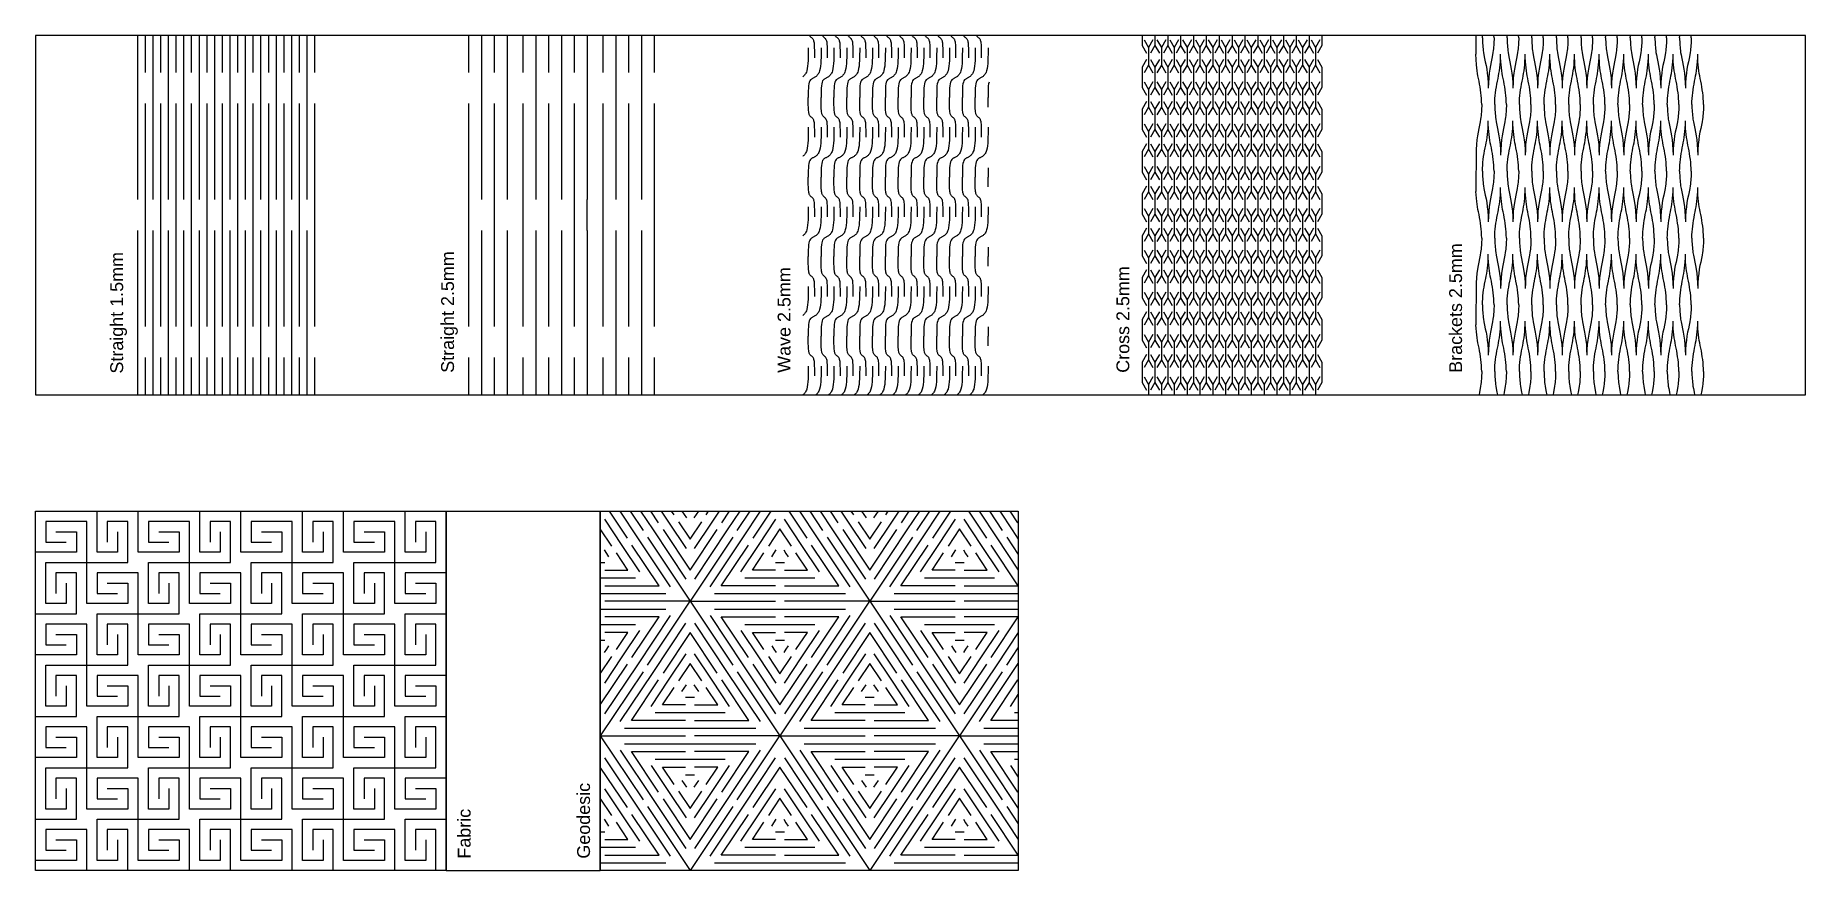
# Model space of a CAD drawing. Header units: millimetres. Extents: x 2967 to 3312, y 1779 to 1941.
import ezdxf

# ---------------------------------------------------------------- set-up
doc = ezdxf.new("R2010")
doc.units = ezdxf.units.MM
doc.layers.add('text', color=10, linetype='Continuous')
doc.styles.get("Standard").update_dxf_attribs({"font": 'arial.ttf'})

msp = doc.modelspace()

# ---------------------------------------------------------------- texts
at = {"layer": 'text'}
msp.add_text('Straight 1.5mm', height=2.5, rotation=90, dxfattribs=at).set_placement((2984.23, 1875.5))
at = {"layer": 'text', "char_height": 2.5, "attachment_point": 1, "rotation": 90}
for s, insert in [('Brackets 2.5mm', (3242.44, 1875.65)), ('Straight 2.5mm', (3046.16, 1875.65)), ('Wave 2.5mm', (3111.68, 1875.65)), ('Cross 2.5mm', (3177.65, 1875.65)), ('Geodesic', (3072.64, 1781.01)), ('Fabric', (3049.39, 1781.01))]:
    msp.add_mtext_dynamic_manual_height_columns(s, width=30.2996, gutter_width=12.5, heights=[0], dxfattribs=dict(at, insert=insert))

# ---------------------------------------------------------------- linework, layer by layer
for p, q in [((2987.01, 1941.38), (2987.01, 1909.38)), ((2988.51, 1941.38), (2988.51, 1934.12)), ((2990.01, 1941.38), (2990.01, 1909.38)), ((2991.51, 1941.38), (2991.51, 1934.12)), ((2993.01, 1941.38), (2993.01, 1909.38)), ((2994.51, 1941.38), (2994.51, 1934.12)), ((2996.01, 1941.38), (2996.01, 1909.38)), ((2997.51, 1941.38), (2997.51, 1934.12)), ((2999.01, 1941.38), (2999.01, 1909.38)), ((3000.51, 1941.38), (3000.51, 1934.12)), ((3002.01, 1941.38), (3002.01, 1909.38)), ((3003.51, 1941.38), (3003.51, 1934.12)), ((3005.01, 1941.38), (3005.01, 1909.38)), ((3006.51, 1941.38), (3006.51, 1934.12)), ((3008.01, 1941.38), (3008.01, 1909.38)), ((3009.51, 1941.38), (3009.51, 1934.12)), ((3011.01, 1941.38), (3011.01, 1909.38)), ((3012.51, 1941.38), (3012.51, 1934.12)), ((3014.01, 1941.38), (3014.01, 1909.38)), ((3015.51, 1941.38), (3015.51, 1934.12)), ((3017.01, 1941.38), (3017.01, 1909.38)), ((3018.51, 1941.38), (3018.51, 1934.12)), ((3020.01, 1941.38), (3020.01, 1909.38)), ((3021.51, 1941.38), (3021.51, 1934.12)), ((3051.51, 1941.38), (3051.51, 1934.12)), ((3054.01, 1941.38), (3054.01, 1909.38)), ((3056.51, 1941.38), (3056.51, 1934.12)), ((3059.01, 1941.38), (3059.01, 1909.38)), ((3062.07, 1941.38), (3062.07, 1934.12)), ((3064.57, 1941.38), (3064.57, 1909.38)), ((3067.07, 1941.38), (3067.07, 1934.12)), ((3069.57, 1941.38), (3069.57, 1909.38)), ((3072.07, 1941.38), (3072.07, 1934.12)), ((3074.57, 1941.38), (3074.57, 1909.38)), ((3077.64, 1941.38), (3077.64, 1934.12)), ((3080.14, 1941.38), (3080.14, 1909.38)), ((3082.64, 1941.38), (3082.64, 1934.12)), ((3085.14, 1941.38), (3085.14, 1909.38)), ((3087.64, 1941.38), (3087.64, 1934.12)), ((3117.95, 1941.23), (3117.89, 1941.33)), ((3118.01, 1941.15), (3117.95, 1941.23)), ((3118.08, 1941.07), (3118.01, 1941.15)), ((3118.16, 1941), (3118.08, 1941.07)), ((3118.23, 1940.94), (3118.16, 1941)), ((3118.31, 1940.88), (3118.23, 1940.94)), ((3118.39, 1940.82), (3118.31, 1940.88)), ((3118.46, 1940.75), (3118.39, 1940.82)), ((3118.53, 1940.68), (3118.46, 1940.75)), ((3118.59, 1940.59), (3118.53, 1940.68)), ((3120.45, 1941.23), (3120.39, 1941.33)), ((3120.52, 1941.15), (3120.45, 1941.23)), ((3120.58, 1941.07), (3120.52, 1941.15)), ((3120.66, 1941), (3120.58, 1941.07)), ((3120.73, 1940.94), (3120.66, 1941)), ((3120.81, 1940.88), (3120.73, 1940.94)), ((3120.89, 1940.82), (3120.81, 1940.88)), ((3120.96, 1940.75), (3120.89, 1940.82)), ((3121.03, 1940.68), (3120.96, 1940.75)), ((3121.09, 1940.59), (3121.03, 1940.68)), ((3122.95, 1941.23), (3122.89, 1941.33)), ((3123.02, 1941.15), (3122.95, 1941.23)), ((3123.08, 1941.07), (3123.02, 1941.15)), ((3123.16, 1941), (3123.08, 1941.07)), ((3123.23, 1940.94), (3123.16, 1941)), ((3123.31, 1940.88), (3123.23, 1940.94)), ((3123.39, 1940.82), (3123.31, 1940.88)), ((3123.46, 1940.75), (3123.39, 1940.82)), ((3123.53, 1940.68), (3123.46, 1940.75)), ((3123.59, 1940.59), (3123.53, 1940.68)), ((3125.45, 1941.23), (3125.39, 1941.33)), ((3125.52, 1941.15), (3125.45, 1941.23)), ((3125.58, 1941.07), (3125.52, 1941.15)), ((3125.66, 1941), (3125.58, 1941.07)), ((3125.73, 1940.94), (3125.66, 1941)), ((3125.81, 1940.88), (3125.73, 1940.94)), ((3125.89, 1940.82), (3125.81, 1940.88)), ((3125.96, 1940.75), (3125.89, 1940.82)), ((3126.03, 1940.68), (3125.96, 1940.75)), ((3126.09, 1940.59), (3126.03, 1940.68)), ((3127.95, 1941.23), (3127.89, 1941.33)), ((3128.02, 1941.15), (3127.95, 1941.23)), ((3128.08, 1941.07), (3128.02, 1941.15)), ((3128.16, 1941), (3128.08, 1941.07)), ((3128.23, 1940.94), (3128.16, 1941)), ((3128.31, 1940.88), (3128.23, 1940.94)), ((3128.39, 1940.82), (3128.31, 1940.88)), ((3128.46, 1940.75), (3128.39, 1940.82)), ((3128.53, 1940.68), (3128.46, 1940.75)), ((3128.59, 1940.59), (3128.53, 1940.68)), ((3130.45, 1941.23), (3130.39, 1941.33)), ((3130.52, 1941.15), (3130.45, 1941.23)), ((3130.58, 1941.07), (3130.52, 1941.15)), ((3130.66, 1941), (3130.58, 1941.07)), ((3130.73, 1940.94), (3130.66, 1941)), ((3130.81, 1940.88), (3130.73, 1940.94)), ((3130.89, 1940.82), (3130.81, 1940.88)), ((3130.96, 1940.75), (3130.89, 1940.82)), ((3131.03, 1940.68), (3130.96, 1940.75)), ((3131.09, 1940.59), (3131.03, 1940.68)), ((3132.95, 1941.23), (3132.89, 1941.33)), ((3133.02, 1941.15), (3132.95, 1941.23)), ((3133.08, 1941.07), (3133.02, 1941.15)), ((3133.16, 1941), (3133.08, 1941.07)), ((3133.23, 1940.94), (3133.16, 1941)), ((3133.31, 1940.88), (3133.23, 1940.94)), ((3133.39, 1940.82), (3133.31, 1940.88)), ((3133.46, 1940.75), (3133.39, 1940.82)), ((3133.53, 1940.68), (3133.46, 1940.75)), ((3133.59, 1940.59), (3133.53, 1940.68)), ((3135.45, 1941.23), (3135.39, 1941.33)), ((3135.52, 1941.15), (3135.45, 1941.23)), ((3135.58, 1941.07), (3135.52, 1941.15)), ((3135.66, 1941), (3135.58, 1941.07)), ((3135.73, 1940.94), (3135.66, 1941)), ((3135.81, 1940.88), (3135.73, 1940.94)), ((3135.89, 1940.82), (3135.81, 1940.88)), ((3135.96, 1940.75), (3135.89, 1940.82)), ((3136.03, 1940.68), (3135.96, 1940.75)), ((3136.09, 1940.59), (3136.03, 1940.68)), ((3137.95, 1941.23), (3137.89, 1941.33)), ((3138.02, 1941.15), (3137.95, 1941.23)), ((3138.08, 1941.07), (3138.02, 1941.15)), ((3138.16, 1941), (3138.08, 1941.07)), ((3138.23, 1940.94), (3138.16, 1941)), ((3138.31, 1940.88), (3138.23, 1940.94)), ((3138.39, 1940.82), (3138.31, 1940.88)), ((3138.46, 1940.75), (3138.39, 1940.82)), ((3138.53, 1940.68), (3138.46, 1940.75)), ((3138.59, 1940.59), (3138.53, 1940.68)), ((3140.45, 1941.23), (3140.39, 1941.33)), ((3140.52, 1941.15), (3140.45, 1941.23)), ((3140.58, 1941.07), (3140.52, 1941.15)), ((3140.66, 1941), (3140.58, 1941.07)), ((3140.73, 1940.94), (3140.66, 1941)), ((3140.81, 1940.88), (3140.73, 1940.94)), ((3140.89, 1940.82), (3140.81, 1940.88)), ((3140.96, 1940.75), (3140.89, 1940.82)), ((3141.03, 1940.68), (3140.96, 1940.75)), ((3141.09, 1940.59), (3141.03, 1940.68)), ((3142.95, 1941.23), (3142.89, 1941.33)), ((3143.02, 1941.15), (3142.95, 1941.23)), ((3143.08, 1941.07), (3143.02, 1941.15)), ((3143.16, 1941), (3143.08, 1941.07)), ((3143.23, 1940.94), (3143.16, 1941)), ((3143.31, 1940.88), (3143.23, 1940.94)), ((3143.39, 1940.82), (3143.31, 1940.88)), ((3143.46, 1940.75), (3143.39, 1940.82)), ((3143.53, 1940.68), (3143.46, 1940.75)), ((3143.59, 1940.59), (3143.53, 1940.68)), ((3145.45, 1941.23), (3145.39, 1941.33)), ((3145.52, 1941.15), (3145.45, 1941.23)), ((3145.58, 1941.07), (3145.52, 1941.15)), ((3145.66, 1941), (3145.58, 1941.07)), ((3145.73, 1940.94), (3145.66, 1941)), ((3145.81, 1940.88), (3145.73, 1940.94)), ((3145.89, 1940.82), (3145.81, 1940.88)), ((3145.96, 1940.75), (3145.89, 1940.82)), ((3146.03, 1940.68), (3145.96, 1940.75)), ((3146.09, 1940.59), (3146.03, 1940.68)), ((3147.95, 1941.23), (3147.89, 1941.33)), ((3148.02, 1941.15), (3147.95, 1941.23)), ((3148.08, 1941.07), (3148.02, 1941.15)), ((3148.16, 1941), (3148.08, 1941.07)), ((3148.23, 1940.94), (3148.16, 1941)), ((3148.31, 1940.88), (3148.23, 1940.94)), ((3148.39, 1940.82), (3148.31, 1940.88)), ((3148.46, 1940.75), (3148.39, 1940.82)), ((3148.53, 1940.68), (3148.46, 1940.75)), ((3148.59, 1940.59), (3148.53, 1940.68)), ((3150.45, 1941.23), (3150.39, 1941.33)), ((3150.52, 1941.15), (3150.45, 1941.23)), ((3150.58, 1941.07), (3150.52, 1941.15)), ((3150.66, 1941), (3150.58, 1941.07)), ((3150.73, 1940.94), (3150.66, 1941)), ((3150.81, 1940.88), (3150.73, 1940.94)), ((3150.89, 1940.82), (3150.81, 1940.88)), ((3150.96, 1940.75), (3150.89, 1940.82)), ((3151.03, 1940.68), (3150.96, 1940.75)), ((3151.09, 1940.59), (3151.03, 1940.68)), ((3185.15, 1941.38), (3182.65, 1941.38)), ((3182.65, 1941.38), (3182.65, 1939.43)), ((3187.65, 1941.38), (3185.15, 1941.38)), ((3185.15, 1941.38), (3185.15, 1939.43)), ((3190.15, 1941.38), (3187.65, 1941.38)), ((3187.65, 1941.38), (3187.65, 1939.43)), ((3192.65, 1941.38), (3190.15, 1941.38)), ((3190.15, 1941.38), (3190.15, 1939.43)), ((3195.15, 1941.38), (3192.65, 1941.38)), ((3192.65, 1941.38), (3192.65, 1939.43)), ((3197.65, 1941.38), (3195.15, 1941.38)), ((3195.15, 1941.38), (3195.15, 1939.43)), ((3200.15, 1941.38), (3197.65, 1941.38)), ((3197.65, 1941.38), (3197.65, 1939.43)), ((3202.65, 1941.38), (3200.15, 1941.38)), ((3200.15, 1941.38), (3200.15, 1939.43)), ((3205.15, 1941.38), (3202.65, 1941.38)), ((3202.65, 1941.38), (3202.65, 1939.43)), ((3205.15, 1941.38), (3205.15, 1939.43)), ((3207.65, 1941.38), (3205.15, 1941.38)), ((3207.65, 1941.38), (3207.65, 1939.43)), ((3210.15, 1941.38), (3207.65, 1941.38)), ((3210.15, 1941.38), (3210.15, 1939.43)), ((3212.65, 1941.38), (3212.65, 1939.43)), ((3215.15, 1941.38), (3212.65, 1941.38)), ((3215.15, 1941.38), (3215.15, 1939.43)), ((3217.65, 1941.38), (3215.15, 1941.38)), ((3217.65, 1941.38), (3217.65, 1939.43)), ((3248.93, 1941.38), (3247.65, 1941.38)), ((3247.65, 1941.38), (3247.65, 1937.74)), ((3248.92, 1940.91), (3248.93, 1941.38)), ((3248.92, 1940.91), (3248.93, 1940.54)), ((3251.17, 1940.91), (3251.16, 1941.38)), ((3253.73, 1941.38), (3251.16, 1941.38)), ((3251.17, 1940.91), (3251.17, 1940.54)), ((3253.72, 1940.91), (3253.73, 1941.38)), ((3253.72, 1940.91), (3253.73, 1940.54)), ((3255.97, 1940.91), (3255.96, 1941.38)), ((3258.53, 1941.38), (3255.96, 1941.38)), ((3255.97, 1940.91), (3255.97, 1940.54)), ((3258.52, 1940.91), (3258.53, 1941.38)), ((3258.52, 1940.91), (3258.52, 1940.54)), ((3260.77, 1940.91), (3260.76, 1941.38)), ((3263.33, 1941.38), (3260.76, 1941.38)), ((3260.77, 1940.91), (3260.77, 1940.54)), ((3263.32, 1940.91), (3263.33, 1941.38)), ((3263.32, 1940.91), (3263.32, 1940.54)), ((3268.12, 1941.38), (3265.56, 1941.38)), ((3265.57, 1940.91), (3265.56, 1941.38)), ((3265.57, 1940.91), (3265.57, 1940.54)), ((3268.11, 1940.91), (3268.12, 1941.38)), ((3268.11, 1940.91), (3268.11, 1940.54)), ((3270.36, 1940.91), (3270.35, 1941.38)), ((3272.92, 1941.38), (3270.35, 1941.38)), ((3270.36, 1940.91), (3270.36, 1940.54)), ((3272.91, 1940.91), (3272.92, 1941.38)), ((3272.91, 1940.91), (3272.91, 1940.54)), ((3275.16, 1940.91), (3275.15, 1941.38)), ((3277.72, 1941.38), (3275.15, 1941.38)), ((3275.16, 1940.91), (3275.16, 1940.54)), ((3277.71, 1940.91), (3277.72, 1941.38)), ((3277.71, 1940.91), (3277.71, 1940.54)), ((3279.96, 1940.91), (3279.95, 1941.38)), ((3282.52, 1941.38), (3279.95, 1941.38)), ((3279.96, 1940.91), (3279.96, 1940.54)), ((3282.51, 1940.91), (3282.52, 1941.38)), ((3282.51, 1940.91), (3282.51, 1940.54)), ((3284.76, 1940.91), (3284.75, 1941.38)), ((3287.32, 1941.38), (3284.75, 1941.38)), ((3284.76, 1940.91), (3284.76, 1940.54)), ((3287.31, 1940.91), (3287.32, 1941.38)), ((3287.31, 1940.91), (3287.31, 1940.54)), ((3289.56, 1940.91), (3289.55, 1941.38)), ((3292.12, 1941.38), (3289.55, 1941.38)), ((3289.56, 1940.91), (3289.56, 1940.54)), ((3117.64, 1937.69), (3117.63, 1937.07)), ((3117.65, 1938.32), (3117.64, 1937.69)), ((3117.65, 1938.97), (3117.65, 1938.32)), ((3118.65, 1940.49), (3118.59, 1940.59)), ((3118.71, 1940.38), (3118.65, 1940.49)), ((3118.75, 1940.24), (3118.71, 1940.38)), ((3118.79, 1940.07), (3118.75, 1940.24)), ((3118.83, 1939.84), (3118.79, 1940.07)), ((3118.85, 1939.58), (3118.83, 1939.84)), ((3118.87, 1939.27), (3118.85, 1939.58)), ((3118.88, 1938.93), (3118.87, 1939.27)), ((3118.89, 1938.53), (3118.88, 1938.93)), ((3118.89, 1938.09), (3118.89, 1938.53)), ((3118.9, 1937.59), (3118.89, 1938.09)), ((3118.9, 1937.04), (3118.9, 1937.59)), ((3120.14, 1937.69), (3120.13, 1937.07)), ((3120.15, 1938.32), (3120.14, 1937.69)), ((3120.15, 1938.97), (3120.15, 1938.32)), ((3121.15, 1940.49), (3121.09, 1940.59)), ((3121.21, 1940.38), (3121.15, 1940.49)), ((3121.25, 1940.24), (3121.21, 1940.38)), ((3121.29, 1940.07), (3121.25, 1940.24)), ((3121.33, 1939.84), (3121.29, 1940.07)), ((3121.35, 1939.58), (3121.33, 1939.84)), ((3121.37, 1939.27), (3121.35, 1939.58)), ((3121.38, 1938.93), (3121.37, 1939.27)), ((3121.39, 1938.53), (3121.38, 1938.93)), ((3121.4, 1938.09), (3121.39, 1938.53)), ((3121.4, 1937.59), (3121.4, 1938.09)), ((3121.4, 1937.04), (3121.4, 1937.59)), ((3122.64, 1937.69), (3122.63, 1937.07)), ((3122.65, 1938.32), (3122.64, 1937.69)), ((3122.65, 1938.97), (3122.65, 1938.32)), ((3123.65, 1940.49), (3123.59, 1940.59)), ((3123.71, 1940.38), (3123.65, 1940.49)), ((3123.75, 1940.24), (3123.71, 1940.38)), ((3123.79, 1940.07), (3123.75, 1940.24)), ((3123.83, 1939.84), (3123.79, 1940.07)), ((3123.85, 1939.58), (3123.83, 1939.84)), ((3123.87, 1939.27), (3123.85, 1939.58)), ((3123.88, 1938.93), (3123.87, 1939.27)), ((3123.89, 1938.53), (3123.88, 1938.93)), ((3123.9, 1938.09), (3123.89, 1938.53)), ((3123.9, 1937.59), (3123.9, 1938.09)), ((3123.9, 1937.04), (3123.9, 1937.59)), ((3125.14, 1937.69), (3125.13, 1937.07)), ((3125.15, 1938.32), (3125.14, 1937.69)), ((3125.15, 1938.97), (3125.15, 1938.32)), ((3126.15, 1940.49), (3126.09, 1940.59)), ((3126.21, 1940.38), (3126.15, 1940.49)), ((3126.25, 1940.24), (3126.21, 1940.38)), ((3126.29, 1940.07), (3126.25, 1940.24)), ((3126.33, 1939.84), (3126.29, 1940.07)), ((3126.35, 1939.58), (3126.33, 1939.84)), ((3126.37, 1939.27), (3126.35, 1939.58)), ((3126.38, 1938.93), (3126.37, 1939.27)), ((3126.39, 1938.53), (3126.38, 1938.93)), ((3126.4, 1938.09), (3126.39, 1938.53)), ((3126.4, 1937.59), (3126.4, 1938.09)), ((3126.4, 1937.04), (3126.4, 1937.59)), ((3127.64, 1937.69), (3127.63, 1937.07)), ((3127.65, 1938.32), (3127.64, 1937.69)), ((3127.65, 1938.97), (3127.65, 1938.32)), ((3128.65, 1940.49), (3128.59, 1940.59)), ((3128.71, 1940.38), (3128.65, 1940.49)), ((3128.75, 1940.24), (3128.71, 1940.38)), ((3128.79, 1940.07), (3128.75, 1940.24)), ((3128.83, 1939.84), (3128.79, 1940.07)), ((3128.85, 1939.58), (3128.83, 1939.84)), ((3128.87, 1939.27), (3128.85, 1939.58)), ((3128.88, 1938.93), (3128.87, 1939.27)), ((3128.89, 1938.53), (3128.88, 1938.93)), ((3128.9, 1938.09), (3128.89, 1938.53)), ((3128.9, 1937.59), (3128.9, 1938.09)), ((3128.9, 1937.04), (3128.9, 1937.59)), ((3130.14, 1937.69), (3130.13, 1937.07)), ((3130.15, 1938.32), (3130.14, 1937.69)), ((3130.15, 1938.97), (3130.15, 1938.32)), ((3131.15, 1940.49), (3131.09, 1940.59)), ((3131.21, 1940.38), (3131.15, 1940.49)), ((3131.25, 1940.24), (3131.21, 1940.38)), ((3131.29, 1940.07), (3131.25, 1940.24)), ((3131.33, 1939.84), (3131.29, 1940.07)), ((3131.35, 1939.58), (3131.33, 1939.84)), ((3131.37, 1939.27), (3131.35, 1939.58)), ((3131.38, 1938.93), (3131.37, 1939.27)), ((3131.39, 1938.53), (3131.38, 1938.93)), ((3131.4, 1938.09), (3131.39, 1938.53)), ((3131.4, 1937.59), (3131.4, 1938.09)), ((3131.4, 1937.04), (3131.4, 1937.59)), ((3132.64, 1937.69), (3132.63, 1937.07)), ((3132.65, 1938.32), (3132.64, 1937.69)), ((3132.65, 1938.97), (3132.65, 1938.32)), ((3133.65, 1940.49), (3133.59, 1940.59)), ((3133.71, 1940.38), (3133.65, 1940.49)), ((3133.75, 1940.24), (3133.71, 1940.38)), ((3133.79, 1940.07), (3133.75, 1940.24)), ((3133.83, 1939.84), (3133.79, 1940.07)), ((3133.85, 1939.58), (3133.83, 1939.84)), ((3133.87, 1939.27), (3133.85, 1939.58)), ((3133.88, 1938.93), (3133.87, 1939.27)), ((3133.89, 1938.53), (3133.88, 1938.93)), ((3133.9, 1938.09), (3133.89, 1938.53)), ((3133.9, 1937.59), (3133.9, 1938.09)), ((3133.9, 1937.04), (3133.9, 1937.59)), ((3135.14, 1937.69), (3135.13, 1937.07)), ((3135.15, 1938.32), (3135.14, 1937.69)), ((3135.15, 1938.97), (3135.15, 1938.32)), ((3136.15, 1940.49), (3136.09, 1940.59)), ((3136.21, 1940.38), (3136.15, 1940.49)), ((3136.25, 1940.24), (3136.21, 1940.38)), ((3136.29, 1940.07), (3136.25, 1940.24)), ((3136.33, 1939.84), (3136.29, 1940.07)), ((3136.35, 1939.58), (3136.33, 1939.84)), ((3136.37, 1939.27), (3136.35, 1939.58)), ((3136.38, 1938.93), (3136.37, 1939.27)), ((3136.39, 1938.53), (3136.38, 1938.93)), ((3136.4, 1938.09), (3136.39, 1938.53)), ((3136.4, 1937.59), (3136.4, 1938.09)), ((3136.4, 1937.04), (3136.4, 1937.59)), ((3137.64, 1937.69), (3137.63, 1937.07)), ((3137.65, 1938.32), (3137.64, 1937.69)), ((3137.65, 1938.97), (3137.65, 1938.32)), ((3138.65, 1940.49), (3138.59, 1940.59)), ((3138.71, 1940.38), (3138.65, 1940.49)), ((3138.75, 1940.24), (3138.71, 1940.38)), ((3138.79, 1940.07), (3138.75, 1940.24)), ((3138.83, 1939.84), (3138.79, 1940.07)), ((3138.85, 1939.58), (3138.83, 1939.84)), ((3138.87, 1939.27), (3138.85, 1939.58)), ((3138.88, 1938.93), (3138.87, 1939.27)), ((3138.89, 1938.53), (3138.88, 1938.93)), ((3138.9, 1938.09), (3138.89, 1938.53)), ((3138.9, 1937.59), (3138.9, 1938.09)), ((3138.9, 1937.04), (3138.9, 1937.59)), ((3140.14, 1937.69), (3140.13, 1937.07)), ((3140.15, 1938.32), (3140.14, 1937.69)), ((3140.15, 1938.97), (3140.15, 1938.32)), ((3141.15, 1940.49), (3141.09, 1940.59)), ((3141.21, 1940.38), (3141.15, 1940.49)), ((3141.25, 1940.24), (3141.21, 1940.38)), ((3141.29, 1940.07), (3141.25, 1940.24)), ((3141.33, 1939.84), (3141.29, 1940.07)), ((3141.35, 1939.58), (3141.33, 1939.84)), ((3141.37, 1939.27), (3141.35, 1939.58)), ((3141.38, 1938.93), (3141.37, 1939.27)), ((3141.39, 1938.53), (3141.38, 1938.93)), ((3141.4, 1938.09), (3141.39, 1938.53)), ((3141.4, 1937.59), (3141.4, 1938.09)), ((3141.4, 1937.04), (3141.4, 1937.59)), ((3142.64, 1937.69), (3142.63, 1937.07)), ((3142.65, 1938.32), (3142.64, 1937.69)), ((3142.65, 1938.97), (3142.65, 1938.32)), ((3143.65, 1940.49), (3143.59, 1940.59)), ((3143.71, 1940.38), (3143.65, 1940.49)), ((3143.75, 1940.24), (3143.71, 1940.38)), ((3143.79, 1940.07), (3143.75, 1940.24)), ((3143.83, 1939.84), (3143.79, 1940.07)), ((3143.85, 1939.58), (3143.83, 1939.84)), ((3143.87, 1939.27), (3143.85, 1939.58)), ((3143.88, 1938.93), (3143.87, 1939.27)), ((3143.89, 1938.53), (3143.88, 1938.93)), ((3143.9, 1938.09), (3143.89, 1938.53)), ((3143.9, 1937.59), (3143.9, 1938.09)), ((3143.9, 1937.04), (3143.9, 1937.59)), ((3145.14, 1937.69), (3145.13, 1937.07)), ((3145.15, 1938.32), (3145.14, 1937.69)), ((3145.15, 1938.97), (3145.15, 1938.32)), ((3146.15, 1940.49), (3146.09, 1940.59)), ((3146.21, 1940.38), (3146.15, 1940.49)), ((3146.25, 1940.24), (3146.21, 1940.38)), ((3146.29, 1940.07), (3146.25, 1940.24)), ((3146.33, 1939.84), (3146.29, 1940.07)), ((3146.35, 1939.58), (3146.33, 1939.84)), ((3146.37, 1939.27), (3146.35, 1939.58)), ((3146.38, 1938.93), (3146.37, 1939.27)), ((3146.39, 1938.53), (3146.38, 1938.93)), ((3146.4, 1938.09), (3146.39, 1938.53)), ((3146.4, 1937.59), (3146.4, 1938.09)), ((3146.4, 1937.04), (3146.4, 1937.59)), ((3147.64, 1937.69), (3147.63, 1937.07)), ((3147.65, 1938.32), (3147.64, 1937.69)), ((3147.65, 1938.97), (3147.65, 1938.32)), ((3148.65, 1940.49), (3148.59, 1940.59)), ((3148.71, 1940.38), (3148.65, 1940.49)), ((3148.75, 1940.24), (3148.71, 1940.38)), ((3148.79, 1940.07), (3148.75, 1940.24)), ((3148.83, 1939.84), (3148.79, 1940.07)), ((3148.85, 1939.58), (3148.83, 1939.84)), ((3148.87, 1939.27), (3148.85, 1939.58)), ((3148.88, 1938.93), (3148.87, 1939.27)), ((3148.89, 1938.53), (3148.88, 1938.93)), ((3148.9, 1938.09), (3148.89, 1938.53)), ((3148.9, 1937.59), (3148.9, 1938.09)), ((3148.9, 1937.04), (3148.9, 1937.59)), ((3150.14, 1937.69), (3150.13, 1937.07)), ((3150.15, 1938.32), (3150.14, 1937.69)), ((3150.15, 1938.97), (3150.15, 1938.32)), ((3151.15, 1940.49), (3151.09, 1940.59)), ((3151.21, 1940.38), (3151.15, 1940.49)), ((3151.25, 1940.24), (3151.21, 1940.38)), ((3151.29, 1940.07), (3151.25, 1940.24)), ((3151.33, 1939.84), (3151.29, 1940.07)), ((3151.35, 1939.58), (3151.33, 1939.84)), ((3151.37, 1939.27), (3151.35, 1939.58)), ((3151.38, 1938.93), (3151.37, 1939.27)), ((3151.39, 1938.53), (3151.38, 1938.93)), ((3151.4, 1938.09), (3151.39, 1938.53)), ((3151.4, 1937.59), (3151.4, 1938.09)), ((3151.4, 1937.04), (3151.4, 1937.59)), ((3152.64, 1937.69), (3152.63, 1937.07)), ((3152.65, 1938.32), (3152.64, 1937.69)), ((3152.65, 1938.97), (3152.65, 1938.32)), ((3182.65, 1939.43), (3183.51, 1937.94)), ((3183.04, 1940.52), (3183.9, 1939.04)), ((3184.76, 1940.52), (3183.9, 1939.04)), ((3183.9, 1939.04), (3183.9, 1935.6)), ((3185.15, 1939.43), (3184.29, 1937.94)), ((3185.15, 1939.43), (3186.01, 1937.94)), ((3185.54, 1940.52), (3186.4, 1939.04)), ((3187.26, 1940.52), (3186.4, 1939.04)), ((3186.4, 1939.04), (3186.4, 1935.6)), ((3187.65, 1939.43), (3186.79, 1937.94)), ((3187.65, 1939.43), (3188.51, 1937.94)), ((3188.04, 1940.52), (3188.9, 1939.04)), ((3189.76, 1940.52), (3188.9, 1939.04)), ((3188.9, 1939.04), (3188.9, 1935.6)), ((3190.15, 1939.43), (3189.29, 1937.94)), ((3190.15, 1939.43), (3191.01, 1937.94)), ((3190.54, 1940.52), (3191.4, 1939.04)), ((3192.26, 1940.52), (3191.4, 1939.04)), ((3191.4, 1939.04), (3191.4, 1935.6)), ((3192.65, 1939.43), (3191.79, 1937.94)), ((3192.65, 1939.43), (3193.51, 1937.94)), ((3193.04, 1940.52), (3193.9, 1939.04)), ((3194.76, 1940.52), (3193.9, 1939.04)), ((3193.9, 1939.04), (3193.9, 1935.6)), ((3195.15, 1939.43), (3194.29, 1937.94)), ((3195.15, 1939.43), (3196.01, 1937.94)), ((3195.54, 1940.52), (3196.4, 1939.04)), ((3197.26, 1940.52), (3196.4, 1939.04)), ((3196.4, 1939.04), (3196.4, 1935.6)), ((3197.65, 1939.43), (3196.79, 1937.94)), ((3197.65, 1939.43), (3198.51, 1937.94)), ((3198.04, 1940.52), (3198.9, 1939.04)), ((3199.76, 1940.52), (3198.9, 1939.04)), ((3198.9, 1939.04), (3198.9, 1935.6)), ((3200.15, 1939.43), (3199.29, 1937.94)), ((3200.15, 1939.43), (3201.01, 1937.94)), ((3200.54, 1940.52), (3201.4, 1939.04)), ((3202.26, 1940.52), (3201.4, 1939.04)), ((3201.4, 1939.04), (3201.4, 1935.6)), ((3202.65, 1939.43), (3201.79, 1937.94)), ((3202.65, 1939.43), (3203.51, 1937.94)), ((3203.04, 1940.52), (3203.9, 1939.04)), ((3204.76, 1940.52), (3203.9, 1939.04)), ((3203.9, 1939.04), (3203.9, 1935.6)), ((3205.15, 1939.43), (3204.29, 1937.94)), ((3205.15, 1939.43), (3206.01, 1937.94)), ((3205.54, 1940.52), (3206.4, 1939.04)), ((3207.26, 1940.52), (3206.4, 1939.04)), ((3206.4, 1939.04), (3206.4, 1935.6)), ((3207.65, 1939.43), (3206.79, 1937.94)), ((3207.65, 1939.43), (3208.51, 1937.94)), ((3208.04, 1940.52), (3208.9, 1939.04)), ((3209.76, 1940.52), (3208.9, 1939.04)), ((3208.9, 1939.04), (3208.9, 1935.6)), ((3210.15, 1939.43), (3209.29, 1937.94)), ((3210.15, 1939.43), (3211.01, 1937.94)), ((3210.54, 1940.52), (3211.4, 1939.04)), ((3212.26, 1940.52), (3211.4, 1939.04)), ((3211.4, 1939.04), (3211.4, 1935.6)), ((3212.65, 1939.43), (3211.79, 1937.94)), ((3212.65, 1939.43), (3213.51, 1937.94)), ((3213.04, 1940.52), (3213.9, 1939.04)), ((3214.76, 1940.52), (3213.9, 1939.04)), ((3213.9, 1939.04), (3213.9, 1935.6)), ((3215.15, 1939.43), (3214.29, 1937.94)), ((3215.15, 1939.43), (3216.01, 1937.94)), ((3215.54, 1940.52), (3216.4, 1939.04)), ((3217.26, 1940.52), (3216.4, 1939.04)), ((3216.4, 1939.04), (3216.4, 1935.6)), ((3217.65, 1939.43), (3216.79, 1937.94)), ((3247.74, 1935.65), (3247.65, 1937.74)), ((3248.93, 1940.54), (3248.93, 1940.18)), ((3248.93, 1940.18), (3248.95, 1939.82)), ((3248.95, 1939.82), (3248.97, 1939.47)), ((3248.97, 1939.47), (3249, 1939.11)), ((3249, 1939.11), (3249.03, 1938.76)), ((3249.03, 1938.76), (3249.08, 1938.41)), ((3249.08, 1938.41), (3249.12, 1938.07)), ((3249.12, 1938.07), (3249.2, 1937.57)), ((3249.2, 1937.57), (3249.33, 1936.9)), ((3250.89, 1937.57), (3250.77, 1936.9)), ((3250.97, 1938.07), (3250.89, 1937.57)), ((3251.02, 1938.41), (3250.97, 1938.07)), ((3251.06, 1938.76), (3251.02, 1938.41)), ((3251.09, 1939.11), (3251.06, 1938.76)), ((3251.12, 1939.47), (3251.09, 1939.11)), ((3251.14, 1939.82), (3251.12, 1939.47)), ((3251.16, 1940.18), (3251.14, 1939.82)), ((3251.17, 1940.54), (3251.16, 1940.18)), ((3252.46, 1936.99), (3252.45, 1937.74)), ((3253.73, 1940.54), (3253.73, 1940.18)), ((3253.73, 1940.18), (3253.75, 1939.82)), ((3253.75, 1939.82), (3253.77, 1939.47)), ((3253.77, 1939.47), (3253.8, 1939.11)), ((3253.8, 1939.11), (3253.83, 1938.76)), ((3253.83, 1938.76), (3253.87, 1938.41)), ((3253.87, 1938.41), (3253.92, 1938.07)), ((3253.92, 1938.07), (3254, 1937.57)), ((3254, 1937.57), (3254.13, 1936.9)), ((3255.69, 1937.57), (3255.56, 1936.9)), ((3255.77, 1938.07), (3255.69, 1937.57)), ((3255.82, 1938.41), (3255.77, 1938.07)), ((3255.86, 1938.76), (3255.82, 1938.41)), ((3255.89, 1939.11), (3255.86, 1938.76)), ((3255.92, 1939.47), (3255.89, 1939.11)), ((3255.94, 1939.82), (3255.92, 1939.47)), ((3255.96, 1940.18), (3255.94, 1939.82)), ((3255.97, 1940.54), (3255.96, 1940.18)), ((3257.26, 1936.99), (3257.25, 1937.74)), ((3258.52, 1940.54), (3258.53, 1940.18)), ((3258.53, 1940.18), (3258.55, 1939.82)), ((3258.55, 1939.82), (3258.57, 1939.47)), ((3258.57, 1939.47), (3258.6, 1939.11)), ((3258.6, 1939.11), (3258.63, 1938.76)), ((3258.63, 1938.76), (3258.67, 1938.41)), ((3258.67, 1938.41), (3258.72, 1938.07)), ((3258.72, 1938.07), (3258.8, 1937.57)), ((3258.8, 1937.57), (3258.93, 1936.9)), ((3260.49, 1937.57), (3260.36, 1936.9)), ((3260.57, 1938.07), (3260.49, 1937.57)), ((3260.62, 1938.41), (3260.57, 1938.07)), ((3260.66, 1938.76), (3260.62, 1938.41)), ((3260.69, 1939.11), (3260.66, 1938.76)), ((3260.72, 1939.47), (3260.69, 1939.11)), ((3260.74, 1939.82), (3260.72, 1939.47)), ((3260.76, 1940.18), (3260.74, 1939.82)), ((3260.77, 1940.54), (3260.76, 1940.18)), ((3262.06, 1936.99), (3262.05, 1937.74)), ((3263.32, 1940.54), (3263.33, 1940.18)), ((3263.33, 1940.18), (3263.35, 1939.82)), ((3263.35, 1939.82), (3263.37, 1939.47)), ((3263.37, 1939.47), (3263.4, 1939.11)), ((3263.4, 1939.11), (3263.43, 1938.76)), ((3263.43, 1938.76), (3263.47, 1938.41)), ((3263.47, 1938.41), (3263.52, 1938.07)), ((3263.52, 1938.07), (3263.6, 1937.57)), ((3263.6, 1937.57), (3263.73, 1936.9)), ((3265.29, 1937.57), (3265.16, 1936.9)), ((3265.37, 1938.07), (3265.29, 1937.57)), ((3265.42, 1938.41), (3265.37, 1938.07)), ((3265.46, 1938.76), (3265.42, 1938.41)), ((3265.49, 1939.11), (3265.46, 1938.76)), ((3265.52, 1939.47), (3265.49, 1939.11)), ((3265.54, 1939.82), (3265.52, 1939.47)), ((3265.56, 1940.18), (3265.54, 1939.82)), ((3265.57, 1940.54), (3265.56, 1940.18)), ((3266.85, 1936.99), (3266.84, 1937.74)), ((3268.11, 1940.54), (3268.12, 1940.18)), ((3268.12, 1940.18), (3268.14, 1939.82)), ((3268.14, 1939.82), (3268.16, 1939.47)), ((3268.16, 1939.47), (3268.19, 1939.11)), ((3268.19, 1939.11), (3268.22, 1938.76)), ((3268.22, 1938.76), (3268.26, 1938.41)), ((3268.26, 1938.41), (3268.31, 1938.07)), ((3268.31, 1938.07), (3268.39, 1937.57)), ((3268.39, 1937.57), (3268.52, 1936.9)), ((3270.08, 1937.57), (3269.95, 1936.9)), ((3270.16, 1938.07), (3270.08, 1937.57)), ((3270.21, 1938.41), (3270.16, 1938.07)), ((3270.25, 1938.76), (3270.21, 1938.41)), ((3270.28, 1939.11), (3270.25, 1938.76)), ((3270.31, 1939.47), (3270.28, 1939.11)), ((3270.33, 1939.82), (3270.31, 1939.47)), ((3270.35, 1940.18), (3270.33, 1939.82)), ((3270.36, 1940.54), (3270.35, 1940.18)), ((3271.65, 1936.99), (3271.63, 1937.74)), ((3272.91, 1940.54), (3272.92, 1940.18)), ((3272.92, 1940.18), (3272.94, 1939.82)), ((3272.94, 1939.82), (3272.96, 1939.47)), ((3272.96, 1939.47), (3272.99, 1939.11)), ((3272.99, 1939.11), (3273.02, 1938.76)), ((3273.02, 1938.76), (3273.06, 1938.41)), ((3273.06, 1938.41), (3273.11, 1938.07)), ((3273.11, 1938.07), (3273.19, 1937.57)), ((3273.19, 1937.57), (3273.32, 1936.9)), ((3274.88, 1937.57), (3274.75, 1936.9)), ((3274.96, 1938.07), (3274.88, 1937.57)), ((3275.01, 1938.41), (3274.96, 1938.07)), ((3275.05, 1938.76), (3275.01, 1938.41)), ((3275.08, 1939.11), (3275.05, 1938.76)), ((3275.11, 1939.47), (3275.08, 1939.11)), ((3275.13, 1939.82), (3275.11, 1939.47)), ((3275.15, 1940.18), (3275.13, 1939.82)), ((3275.16, 1940.54), (3275.15, 1940.18)), ((3276.45, 1936.99), (3276.43, 1937.74)), ((3277.71, 1940.54), (3277.72, 1940.18)), ((3277.72, 1940.18), (3277.74, 1939.82)), ((3277.74, 1939.82), (3277.76, 1939.47)), ((3277.76, 1939.47), (3277.79, 1939.11)), ((3277.79, 1939.11), (3277.82, 1938.76)), ((3277.82, 1938.76), (3277.86, 1938.41)), ((3277.86, 1938.41), (3277.91, 1938.07)), ((3277.91, 1938.07), (3277.99, 1937.57)), ((3277.99, 1937.57), (3278.12, 1936.9)), ((3279.68, 1937.57), (3279.55, 1936.9)), ((3279.76, 1938.07), (3279.68, 1937.57)), ((3279.81, 1938.41), (3279.76, 1938.07)), ((3279.85, 1938.76), (3279.81, 1938.41)), ((3279.88, 1939.11), (3279.85, 1938.76)), ((3279.91, 1939.47), (3279.88, 1939.11)), ((3279.93, 1939.82), (3279.91, 1939.47)), ((3279.95, 1940.18), (3279.93, 1939.82)), ((3279.96, 1940.54), (3279.95, 1940.18)), ((3281.25, 1936.99), (3281.23, 1937.74)), ((3282.51, 1940.54), (3282.52, 1940.18)), ((3282.52, 1940.18), (3282.54, 1939.82)), ((3282.54, 1939.82), (3282.56, 1939.47)), ((3282.56, 1939.47), (3282.59, 1939.11)), ((3282.59, 1939.11), (3282.62, 1938.76)), ((3282.62, 1938.76), (3282.66, 1938.41)), ((3282.66, 1938.41), (3282.71, 1938.07)), ((3282.71, 1938.07), (3282.79, 1937.57)), ((3282.79, 1937.57), (3282.92, 1936.9)), ((3284.48, 1937.57), (3284.35, 1936.9)), ((3284.56, 1938.07), (3284.48, 1937.57)), ((3284.61, 1938.41), (3284.56, 1938.07)), ((3284.65, 1938.76), (3284.61, 1938.41)), ((3284.68, 1939.11), (3284.65, 1938.76)), ((3284.71, 1939.47), (3284.68, 1939.11)), ((3284.73, 1939.82), (3284.71, 1939.47)), ((3284.75, 1940.18), (3284.73, 1939.82)), ((3284.76, 1940.54), (3284.75, 1940.18)), ((3286.04, 1936.99), (3286.03, 1937.74)), ((3287.31, 1940.54), (3287.32, 1940.18)), ((3287.32, 1940.18), (3287.34, 1939.82)), ((3287.34, 1939.82), (3287.36, 1939.47)), ((3287.36, 1939.47), (3287.39, 1939.11)), ((3287.39, 1939.11), (3287.42, 1938.76)), ((3287.42, 1938.76), (3287.46, 1938.41)), ((3287.46, 1938.41), (3287.51, 1938.07)), ((3287.51, 1938.07), (3287.59, 1937.57)), ((3287.59, 1937.57), (3287.72, 1936.9)), ((3289.28, 1937.57), (3289.15, 1936.9)), ((3289.36, 1938.07), (3289.28, 1937.57)), ((3289.41, 1938.41), (3289.36, 1938.07)), ((3289.45, 1938.76), (3289.41, 1938.41)), ((3289.48, 1939.11), (3289.45, 1938.76)), ((3289.51, 1939.47), (3289.48, 1939.11)), ((3289.53, 1939.82), (3289.51, 1939.47)), ((3289.55, 1940.18), (3289.53, 1939.82)), ((3289.56, 1940.54), (3289.55, 1940.18)), ((3290.84, 1936.99), (3290.83, 1937.74)), ((3117, 1933.73), (3116.89, 1933.61)), ((3117.1, 1933.88), (3117, 1933.73)), ((3117.19, 1934.04), (3117.1, 1933.88)), ((3117.27, 1934.23), (3117.19, 1934.04)), ((3117.35, 1934.48), (3117.27, 1934.23)), ((3117.45, 1934.9), (3117.35, 1934.48)), ((3117.52, 1935.38), (3117.45, 1934.9)), ((3117.58, 1935.9), (3117.52, 1935.38)), ((3117.61, 1936.47), (3117.58, 1935.9)), ((3117.63, 1937.07), (3117.61, 1936.47)), ((3119.5, 1933.73), (3119.39, 1933.61)), ((3119.6, 1933.88), (3119.5, 1933.73)), ((3119.69, 1934.04), (3119.6, 1933.88)), ((3119.77, 1934.23), (3119.69, 1934.04)), ((3119.85, 1934.48), (3119.77, 1934.23)), ((3119.95, 1934.9), (3119.85, 1934.48)), ((3120.02, 1935.38), (3119.95, 1934.9)), ((3120.08, 1935.9), (3120.02, 1935.38)), ((3120.11, 1936.47), (3120.08, 1935.9)), ((3120.13, 1937.07), (3120.11, 1936.47)), ((3122, 1933.73), (3121.89, 1933.61)), ((3122.1, 1933.88), (3122, 1933.73)), ((3122.19, 1934.04), (3122.1, 1933.88)), ((3122.27, 1934.23), (3122.19, 1934.04)), ((3122.35, 1934.48), (3122.27, 1934.23)), ((3122.45, 1934.9), (3122.35, 1934.48)), ((3122.52, 1935.38), (3122.45, 1934.9)), ((3122.58, 1935.9), (3122.52, 1935.38)), ((3122.61, 1936.47), (3122.58, 1935.9)), ((3122.63, 1937.07), (3122.61, 1936.47)), ((3124.5, 1933.73), (3124.39, 1933.61)), ((3124.6, 1933.88), (3124.5, 1933.73)), ((3124.69, 1934.04), (3124.6, 1933.88)), ((3124.77, 1934.23), (3124.69, 1934.04)), ((3124.85, 1934.48), (3124.77, 1934.23)), ((3124.95, 1934.9), (3124.85, 1934.48)), ((3125.02, 1935.38), (3124.95, 1934.9)), ((3125.08, 1935.9), (3125.02, 1935.38)), ((3125.11, 1936.47), (3125.08, 1935.9)), ((3125.13, 1937.07), (3125.11, 1936.47)), ((3127, 1933.73), (3126.89, 1933.61)), ((3127.1, 1933.88), (3127, 1933.73)), ((3127.19, 1934.04), (3127.1, 1933.88)), ((3127.27, 1934.23), (3127.19, 1934.04)), ((3127.35, 1934.48), (3127.27, 1934.23)), ((3127.45, 1934.9), (3127.35, 1934.48)), ((3127.52, 1935.38), (3127.45, 1934.9)), ((3127.58, 1935.9), (3127.52, 1935.38)), ((3127.61, 1936.47), (3127.58, 1935.9)), ((3127.63, 1937.07), (3127.61, 1936.47)), ((3129.5, 1933.73), (3129.39, 1933.61)), ((3129.6, 1933.88), (3129.5, 1933.73)), ((3129.69, 1934.04), (3129.6, 1933.88)), ((3129.77, 1934.23), (3129.69, 1934.04)), ((3129.85, 1934.48), (3129.77, 1934.23)), ((3129.95, 1934.9), (3129.85, 1934.48)), ((3130.02, 1935.38), (3129.95, 1934.9)), ((3130.08, 1935.9), (3130.02, 1935.38)), ((3130.11, 1936.47), (3130.08, 1935.9)), ((3130.13, 1937.07), (3130.11, 1936.47)), ((3132, 1933.73), (3131.89, 1933.61)), ((3132.1, 1933.88), (3132, 1933.73)), ((3132.19, 1934.04), (3132.1, 1933.88)), ((3132.27, 1934.23), (3132.19, 1934.04)), ((3132.35, 1934.48), (3132.27, 1934.23)), ((3132.45, 1934.9), (3132.35, 1934.48)), ((3132.52, 1935.38), (3132.45, 1934.9)), ((3132.58, 1935.9), (3132.52, 1935.38)), ((3132.61, 1936.47), (3132.58, 1935.9)), ((3132.63, 1937.07), (3132.61, 1936.47)), ((3134.5, 1933.73), (3134.39, 1933.61)), ((3134.6, 1933.88), (3134.5, 1933.73)), ((3134.69, 1934.04), (3134.6, 1933.88)), ((3134.77, 1934.23), (3134.69, 1934.04)), ((3134.85, 1934.48), (3134.77, 1934.23)), ((3134.95, 1934.9), (3134.85, 1934.48)), ((3135.02, 1935.38), (3134.95, 1934.9)), ((3135.08, 1935.9), (3135.02, 1935.38)), ((3135.11, 1936.47), (3135.08, 1935.9)), ((3135.13, 1937.07), (3135.11, 1936.47)), ((3137, 1933.73), (3136.89, 1933.61)), ((3137.1, 1933.88), (3137, 1933.73)), ((3137.19, 1934.04), (3137.1, 1933.88)), ((3137.27, 1934.23), (3137.19, 1934.04)), ((3137.35, 1934.48), (3137.27, 1934.23)), ((3137.45, 1934.9), (3137.35, 1934.48)), ((3137.52, 1935.38), (3137.45, 1934.9)), ((3137.58, 1935.9), (3137.52, 1935.38)), ((3137.61, 1936.47), (3137.58, 1935.9)), ((3137.63, 1937.07), (3137.61, 1936.47)), ((3139.5, 1933.73), (3139.39, 1933.61)), ((3139.6, 1933.88), (3139.5, 1933.73)), ((3139.69, 1934.04), (3139.6, 1933.88)), ((3139.77, 1934.23), (3139.69, 1934.04)), ((3139.85, 1934.48), (3139.77, 1934.23)), ((3139.95, 1934.9), (3139.85, 1934.48)), ((3140.02, 1935.38), (3139.95, 1934.9)), ((3140.08, 1935.9), (3140.02, 1935.38)), ((3140.11, 1936.47), (3140.08, 1935.9)), ((3140.13, 1937.07), (3140.11, 1936.47)), ((3142, 1933.73), (3141.89, 1933.61)), ((3142.1, 1933.88), (3142, 1933.73)), ((3142.19, 1934.04), (3142.1, 1933.88)), ((3142.27, 1934.23), (3142.19, 1934.04)), ((3142.35, 1934.48), (3142.27, 1934.23)), ((3142.45, 1934.9), (3142.35, 1934.48)), ((3142.52, 1935.38), (3142.45, 1934.9)), ((3142.58, 1935.9), (3142.52, 1935.38)), ((3142.61, 1936.47), (3142.58, 1935.9)), ((3142.63, 1937.07), (3142.61, 1936.47)), ((3144.5, 1933.73), (3144.39, 1933.61)), ((3144.6, 1933.88), (3144.5, 1933.73)), ((3144.69, 1934.04), (3144.6, 1933.88)), ((3144.77, 1934.23), (3144.69, 1934.04)), ((3144.85, 1934.48), (3144.77, 1934.23)), ((3144.95, 1934.9), (3144.85, 1934.48)), ((3145.02, 1935.38), (3144.95, 1934.9)), ((3145.08, 1935.9), (3145.02, 1935.38)), ((3145.11, 1936.47), (3145.08, 1935.9)), ((3145.13, 1937.07), (3145.11, 1936.47)), ((3147, 1933.73), (3146.89, 1933.61)), ((3147.1, 1933.88), (3147, 1933.73)), ((3147.19, 1934.04), (3147.1, 1933.88)), ((3147.27, 1934.23), (3147.19, 1934.04)), ((3147.35, 1934.48), (3147.27, 1934.23)), ((3147.45, 1934.9), (3147.35, 1934.48)), ((3147.52, 1935.38), (3147.45, 1934.9)), ((3147.58, 1935.9), (3147.52, 1935.38)), ((3147.61, 1936.47), (3147.58, 1935.9)), ((3147.63, 1937.07), (3147.61, 1936.47)), ((3149.5, 1933.73), (3149.39, 1933.61)), ((3149.6, 1933.88), (3149.5, 1933.73)), ((3149.69, 1934.04), (3149.6, 1933.88)), ((3149.77, 1934.23), (3149.69, 1934.04)), ((3149.85, 1934.48), (3149.77, 1934.23)), ((3149.95, 1934.9), (3149.85, 1934.48)), ((3150.02, 1935.38), (3149.95, 1934.9)), ((3150.08, 1935.9), (3150.02, 1935.38)), ((3150.11, 1936.47), (3150.08, 1935.9)), ((3150.13, 1937.07), (3150.11, 1936.47)), ((3152, 1933.73), (3151.89, 1933.61)), ((3152.1, 1933.88), (3152, 1933.73)), ((3152.19, 1934.04), (3152.1, 1933.88)), ((3152.27, 1934.23), (3152.19, 1934.04)), ((3152.35, 1934.48), (3152.27, 1934.23)), ((3152.45, 1934.9), (3152.35, 1934.48)), ((3152.52, 1935.38), (3152.45, 1934.9)), ((3152.58, 1935.9), (3152.52, 1935.38)), ((3152.61, 1936.47), (3152.58, 1935.9)), ((3152.63, 1937.07), (3152.61, 1936.47)), ((3183.51, 1936.7), (3182.65, 1935.21)), ((3182.65, 1935.21), (3182.65, 1931.22)), ((3183.9, 1935.6), (3183.04, 1934.11)), ((3183.9, 1935.6), (3184.76, 1934.11)), ((3184.29, 1936.7), (3185.15, 1935.21)), ((3186.01, 1936.7), (3185.15, 1935.21)), ((3185.15, 1935.21), (3185.15, 1931.22)), ((3186.4, 1935.6), (3185.54, 1934.11)), ((3186.4, 1935.6), (3187.26, 1934.11)), ((3186.79, 1936.7), (3187.65, 1935.21)), ((3188.51, 1936.7), (3187.65, 1935.21)), ((3187.65, 1935.21), (3187.65, 1931.22)), ((3188.9, 1935.6), (3188.04, 1934.11)), ((3188.9, 1935.6), (3189.76, 1934.11)), ((3189.29, 1936.7), (3190.15, 1935.21)), ((3191.01, 1936.7), (3190.15, 1935.21)), ((3190.15, 1935.21), (3190.15, 1931.22)), ((3191.4, 1935.6), (3190.54, 1934.11)), ((3191.4, 1935.6), (3192.26, 1934.11)), ((3191.79, 1936.7), (3192.65, 1935.21)), ((3193.51, 1936.7), (3192.65, 1935.21)), ((3192.65, 1935.21), (3192.65, 1931.22)), ((3193.9, 1935.6), (3193.04, 1934.11)), ((3193.9, 1935.6), (3194.76, 1934.11)), ((3194.29, 1936.7), (3195.15, 1935.21)), ((3196.01, 1936.7), (3195.15, 1935.21)), ((3195.15, 1935.21), (3195.15, 1931.22)), ((3196.4, 1935.6), (3195.54, 1934.11)), ((3196.4, 1935.6), (3197.26, 1934.11)), ((3196.79, 1936.7), (3197.65, 1935.21)), ((3198.51, 1936.7), (3197.65, 1935.21)), ((3197.65, 1935.21), (3197.65, 1931.22)), ((3198.9, 1935.6), (3198.04, 1934.11)), ((3198.9, 1935.6), (3199.76, 1934.11)), ((3199.29, 1936.7), (3200.15, 1935.21)), ((3201.01, 1936.7), (3200.15, 1935.21)), ((3200.15, 1935.21), (3200.15, 1931.22)), ((3201.4, 1935.6), (3200.54, 1934.11)), ((3201.4, 1935.6), (3202.26, 1934.11)), ((3201.79, 1936.7), (3202.65, 1935.21)), ((3203.51, 1936.7), (3202.65, 1935.21)), ((3202.65, 1935.21), (3202.65, 1931.22)), ((3203.9, 1935.6), (3203.04, 1934.11)), ((3203.9, 1935.6), (3204.76, 1934.11)), ((3204.29, 1936.7), (3205.15, 1935.21)), ((3206.01, 1936.7), (3205.15, 1935.21)), ((3205.15, 1935.21), (3205.15, 1931.22)), ((3206.4, 1935.6), (3205.54, 1934.11)), ((3206.4, 1935.6), (3207.26, 1934.11)), ((3206.79, 1936.7), (3207.65, 1935.21)), ((3208.51, 1936.7), (3207.65, 1935.21)), ((3207.65, 1935.21), (3207.65, 1931.22)), ((3208.9, 1935.6), (3208.04, 1934.11)), ((3208.9, 1935.6), (3209.76, 1934.11)), ((3209.29, 1936.7), (3210.15, 1935.21)), ((3211.01, 1936.7), (3210.15, 1935.21)), ((3210.15, 1935.21), (3210.15, 1931.22)), ((3211.4, 1935.6), (3210.54, 1934.11)), ((3211.4, 1935.6), (3212.26, 1934.11)), ((3211.79, 1936.7), (3212.65, 1935.21)), ((3213.51, 1936.7), (3212.65, 1935.21)), ((3212.65, 1935.21), (3212.65, 1931.22)), ((3213.9, 1935.6), (3213.04, 1934.11)), ((3213.9, 1935.6), (3214.76, 1934.11)), ((3214.29, 1936.7), (3215.15, 1935.21)), ((3216.01, 1936.7), (3215.15, 1935.21)), ((3215.15, 1935.21), (3215.15, 1931.22)), ((3216.4, 1935.6), (3215.54, 1934.11)), ((3216.4, 1935.6), (3217.26, 1934.11)), ((3216.79, 1936.7), (3217.65, 1935.21)), ((3217.65, 1935.21), (3217.65, 1931.22)), ((3247.8, 1935.05), (3247.74, 1935.65)), ((3247.87, 1934.49), (3247.8, 1935.05)), ((3247.96, 1933.97), (3247.87, 1934.49)), ((3248.05, 1933.47), (3247.96, 1933.97)), ((3249.33, 1936.9), (3249.47, 1936.23)), ((3249.47, 1936.23), (3249.61, 1935.54)), ((3249.61, 1935.54), (3249.74, 1934.81)), ((3249.74, 1934.81), (3249.86, 1934.01)), ((3249.86, 1934.01), (3249.96, 1933.14)), ((3250.23, 1934.01), (3250.14, 1933.14)), ((3250.35, 1934.81), (3250.23, 1934.01)), ((3250.49, 1935.54), (3250.35, 1934.81)), ((3250.63, 1936.23), (3250.49, 1935.54)), ((3250.77, 1936.9), (3250.63, 1936.23)), ((3252.05, 1933.47), (3252.14, 1933.97)), ((3252.14, 1933.97), (3252.22, 1934.49)), ((3252.22, 1934.49), (3252.29, 1935.05)), ((3252.29, 1935.05), (3252.36, 1935.65)), ((3252.36, 1935.65), (3252.41, 1936.3)), ((3252.41, 1936.3), (3252.46, 1936.99)), ((3252.49, 1936.3), (3252.46, 1936.99)), ((3252.54, 1935.65), (3252.49, 1936.3)), ((3252.6, 1935.05), (3252.54, 1935.65)), ((3252.67, 1934.49), (3252.6, 1935.05)), ((3252.76, 1933.97), (3252.67, 1934.49)), ((3252.85, 1933.47), (3252.76, 1933.97)), ((3254.13, 1936.9), (3254.27, 1936.23)), ((3254.27, 1936.23), (3254.41, 1935.54)), ((3254.41, 1935.54), (3254.54, 1934.81)), ((3254.54, 1934.81), (3254.66, 1934.01)), ((3254.66, 1934.01), (3254.76, 1933.14)), ((3255.03, 1934.01), (3254.93, 1933.14)), ((3255.15, 1934.81), (3255.03, 1934.01)), ((3255.29, 1935.54), (3255.15, 1934.81)), ((3255.43, 1936.23), (3255.29, 1935.54)), ((3255.56, 1936.9), (3255.43, 1936.23)), ((3256.84, 1933.47), (3256.94, 1933.97)), ((3256.94, 1933.97), (3257.02, 1934.49)), ((3257.02, 1934.49), (3257.09, 1935.05)), ((3257.09, 1935.05), (3257.16, 1935.65)), ((3257.16, 1935.65), (3257.2, 1936.3)), ((3257.2, 1936.3), (3257.26, 1936.99)), ((3257.29, 1936.3), (3257.26, 1936.99)), ((3257.34, 1935.65), (3257.29, 1936.3)), ((3257.4, 1935.05), (3257.34, 1935.65)), ((3257.47, 1934.49), (3257.4, 1935.05)), ((3257.56, 1933.97), (3257.47, 1934.49)), ((3257.65, 1933.47), (3257.56, 1933.97)), ((3258.93, 1936.9), (3259.07, 1936.23)), ((3259.07, 1936.23), (3259.21, 1935.54)), ((3259.21, 1935.54), (3259.34, 1934.81)), ((3259.34, 1934.81), (3259.46, 1934.01)), ((3259.46, 1934.01), (3259.56, 1933.14)), ((3259.83, 1934.01), (3259.73, 1933.14)), ((3259.95, 1934.81), (3259.83, 1934.01)), ((3260.09, 1935.54), (3259.95, 1934.81)), ((3260.23, 1936.23), (3260.09, 1935.54)), ((3260.36, 1936.9), (3260.23, 1936.23)), ((3261.64, 1933.47), (3261.74, 1933.97)), ((3261.74, 1933.97), (3261.82, 1934.49)), ((3261.82, 1934.49), (3261.89, 1935.05)), ((3261.89, 1935.05), (3261.96, 1935.65)), ((3261.96, 1935.65), (3262, 1936.3)), ((3262, 1936.3), (3262.06, 1936.99)), ((3262.09, 1936.3), (3262.06, 1936.99)), ((3262.14, 1935.65), (3262.09, 1936.3)), ((3262.2, 1935.05), (3262.14, 1935.65)), ((3262.27, 1934.49), (3262.2, 1935.05)), ((3262.36, 1933.97), (3262.27, 1934.49)), ((3262.45, 1933.47), (3262.36, 1933.97)), ((3263.73, 1936.9), (3263.87, 1936.23)), ((3263.87, 1936.23), (3264.01, 1935.54)), ((3264.01, 1935.54), (3264.14, 1934.81)), ((3264.14, 1934.81), (3264.26, 1934.01)), ((3264.26, 1934.01), (3264.36, 1933.14)), ((3264.63, 1934.01), (3264.53, 1933.14)), ((3264.75, 1934.81), (3264.63, 1934.01)), ((3264.89, 1935.54), (3264.75, 1934.81)), ((3265.03, 1936.23), (3264.89, 1935.54)), ((3265.16, 1936.9), (3265.03, 1936.23)), ((3266.43, 1933.47), (3266.52, 1933.97)), ((3266.52, 1933.97), (3266.61, 1934.49)), ((3266.61, 1934.49), (3266.68, 1935.05)), ((3266.68, 1935.05), (3266.75, 1935.65)), ((3266.75, 1935.65), (3266.79, 1936.3)), ((3266.79, 1936.3), (3266.85, 1936.99)), ((3266.88, 1936.3), (3266.85, 1936.99)), ((3266.93, 1935.65), (3266.88, 1936.3)), ((3266.99, 1935.05), (3266.93, 1935.65)), ((3267.06, 1934.49), (3266.99, 1935.05)), ((3267.15, 1933.97), (3267.06, 1934.49)), ((3267.24, 1933.47), (3267.15, 1933.97)), ((3268.52, 1936.9), (3268.65, 1936.23)), ((3268.65, 1936.23), (3268.8, 1935.54)), ((3268.8, 1935.54), (3268.93, 1934.81)), ((3268.93, 1934.81), (3269.05, 1934.01)), ((3269.05, 1934.01), (3269.15, 1933.14)), ((3269.42, 1934.01), (3269.32, 1933.14)), ((3269.54, 1934.81), (3269.42, 1934.01)), ((3269.67, 1935.54), (3269.54, 1934.81)), ((3269.82, 1936.23), (3269.67, 1935.54)), ((3269.95, 1936.9), (3269.82, 1936.23)), ((3271.23, 1933.47), (3271.32, 1933.97)), ((3271.32, 1933.97), (3271.41, 1934.49)), ((3271.41, 1934.49), (3271.48, 1935.05)), ((3271.48, 1935.05), (3271.54, 1935.65)), ((3271.54, 1935.65), (3271.59, 1936.3)), ((3271.59, 1936.3), (3271.65, 1936.99)), ((3271.68, 1936.3), (3271.65, 1936.99)), ((3271.72, 1935.65), (3271.68, 1936.3)), ((3271.79, 1935.05), (3271.72, 1935.65)), ((3271.86, 1934.49), (3271.79, 1935.05)), ((3271.95, 1933.97), (3271.86, 1934.49)), ((3272.04, 1933.47), (3271.95, 1933.97)), ((3273.32, 1936.9), (3273.45, 1936.23)), ((3273.45, 1936.23), (3273.6, 1935.54)), ((3273.6, 1935.54), (3273.73, 1934.81)), ((3273.73, 1934.81), (3273.85, 1934.01)), ((3273.85, 1934.01), (3273.95, 1933.14)), ((3274.22, 1934.01), (3274.12, 1933.14)), ((3274.34, 1934.81), (3274.22, 1934.01)), ((3274.47, 1935.54), (3274.34, 1934.81)), ((3274.62, 1936.23), (3274.47, 1935.54)), ((3274.75, 1936.9), (3274.62, 1936.23)), ((3276.03, 1933.47), (3276.12, 1933.97)), ((3276.12, 1933.97), (3276.21, 1934.49)), ((3276.21, 1934.49), (3276.28, 1935.05)), ((3276.28, 1935.05), (3276.34, 1935.65)), ((3276.34, 1935.65), (3276.39, 1936.3)), ((3276.39, 1936.3), (3276.45, 1936.99)), ((3276.48, 1936.3), (3276.45, 1936.99)), ((3276.52, 1935.65), (3276.48, 1936.3)), ((3276.59, 1935.05), (3276.52, 1935.65)), ((3276.66, 1934.49), (3276.59, 1935.05)), ((3276.75, 1933.97), (3276.66, 1934.49)), ((3276.84, 1933.47), (3276.75, 1933.97)), ((3278.12, 1936.9), (3278.25, 1936.23)), ((3278.25, 1936.23), (3278.39, 1935.54)), ((3278.39, 1935.54), (3278.53, 1934.81)), ((3278.53, 1934.81), (3278.65, 1934.01)), ((3278.65, 1934.01), (3278.75, 1933.14)), ((3279.02, 1934.01), (3278.92, 1933.14)), ((3279.14, 1934.81), (3279.02, 1934.01)), ((3279.27, 1935.54), (3279.14, 1934.81)), ((3279.41, 1936.23), (3279.27, 1935.54)), ((3279.55, 1936.9), (3279.41, 1936.23)), ((3280.83, 1933.47), (3280.92, 1933.97)), ((3280.92, 1933.97), (3281.01, 1934.49)), ((3281.01, 1934.49), (3281.08, 1935.05)), ((3281.08, 1935.05), (3281.14, 1935.65)), ((3281.14, 1935.65), (3281.19, 1936.3)), ((3281.19, 1936.3), (3281.25, 1936.99)), ((3281.28, 1936.3), (3281.25, 1936.99)), ((3281.32, 1935.65), (3281.28, 1936.3)), ((3281.39, 1935.05), (3281.32, 1935.65)), ((3281.46, 1934.49), (3281.39, 1935.05)), ((3281.55, 1933.97), (3281.46, 1934.49)), ((3281.64, 1933.47), (3281.55, 1933.97)), ((3282.92, 1936.9), (3283.05, 1936.23)), ((3283.05, 1936.23), (3283.19, 1935.54)), ((3283.19, 1935.54), (3283.33, 1934.81)), ((3283.33, 1934.81), (3283.45, 1934.01)), ((3283.45, 1934.01), (3283.55, 1933.14)), ((3283.82, 1934.01), (3283.72, 1933.14)), ((3283.94, 1934.81), (3283.82, 1934.01)), ((3284.07, 1935.54), (3283.94, 1934.81)), ((3284.21, 1936.23), (3284.07, 1935.54)), ((3284.35, 1936.9), (3284.21, 1936.23)), ((3285.63, 1933.47), (3285.72, 1933.97)), ((3285.72, 1933.97), (3285.81, 1934.49)), ((3285.81, 1934.49), (3285.88, 1935.05)), ((3285.88, 1935.05), (3285.94, 1935.65)), ((3285.94, 1935.65), (3285.99, 1936.3)), ((3285.99, 1936.3), (3286.04, 1936.99)), ((3286.08, 1936.3), (3286.04, 1936.99)), ((3286.12, 1935.65), (3286.08, 1936.3)), ((3286.19, 1935.05), (3286.12, 1935.65)), ((3286.26, 1934.49), (3286.19, 1935.05)), ((3286.35, 1933.97), (3286.26, 1934.49)), ((3286.44, 1933.47), (3286.35, 1933.97)), ((3287.72, 1936.9), (3287.85, 1936.23)), ((3287.85, 1936.23), (3287.99, 1935.54)), ((3287.99, 1935.54), (3288.13, 1934.81)), ((3288.13, 1934.81), (3288.25, 1934.01)), ((3288.25, 1934.01), (3288.35, 1933.14)), ((3288.62, 1934.01), (3288.52, 1933.14)), ((3288.74, 1934.81), (3288.62, 1934.01)), ((3288.87, 1935.54), (3288.74, 1934.81)), ((3289.01, 1936.23), (3288.87, 1935.54)), ((3289.15, 1936.9), (3289.01, 1936.23)), ((3290.43, 1933.47), (3290.52, 1933.97)), ((3290.52, 1933.97), (3290.61, 1934.49)), ((3290.61, 1934.49), (3290.68, 1935.05)), ((3290.68, 1935.05), (3290.74, 1935.65)), ((3290.74, 1935.65), (3290.79, 1936.3)), ((3290.79, 1936.3), (3290.84, 1936.99)), ((3290.88, 1936.3), (3290.84, 1936.99)), ((3290.92, 1935.65), (3290.88, 1936.3)), ((3290.99, 1935.05), (3290.92, 1935.65)), ((3291.06, 1934.49), (3290.99, 1935.05)), ((3291.14, 1933.97), (3291.06, 1934.49)), ((3291.24, 1933.47), (3291.14, 1933.97)), ((3116.67, 1933.4), (3116.55, 1933.31)), ((3116.78, 1933.5), (3116.67, 1933.4)), ((3116.89, 1933.61), (3116.78, 1933.5)), ((3117.67, 1931.11), (3117.65, 1930.59)), ((3117.65, 1930.59), (3117.65, 1929.98)), ((3117.7, 1931.56), (3117.67, 1931.11)), ((3117.76, 1931.93), (3117.7, 1931.56)), ((3117.84, 1932.25), (3117.76, 1931.93)), ((3117.94, 1932.5), (3117.84, 1932.25)), ((3118.09, 1932.7), (3117.94, 1932.5)), ((3118.2, 1932.8), (3118.09, 1932.7)), ((3118.29, 1932.87), (3118.2, 1932.8)), ((3118.39, 1932.94), (3118.29, 1932.87)), ((3118.49, 1933), (3118.39, 1932.94)), ((3118.6, 1933.06), (3118.49, 1933)), ((3118.71, 1933.11), (3118.6, 1933.06)), ((3118.82, 1933.18), (3118.71, 1933.11)), ((3118.93, 1933.24), (3118.82, 1933.18)), ((3119.05, 1933.31), (3118.93, 1933.24)), ((3119.17, 1933.4), (3119.05, 1933.31)), ((3119.28, 1933.5), (3119.17, 1933.4)), ((3119.39, 1933.61), (3119.28, 1933.5)), ((3120.17, 1931.11), (3120.15, 1930.59)), ((3120.15, 1930.59), (3120.15, 1929.98)), ((3120.2, 1931.56), (3120.17, 1931.11)), ((3120.26, 1931.93), (3120.2, 1931.56)), ((3120.34, 1932.25), (3120.26, 1931.93)), ((3120.44, 1932.5), (3120.34, 1932.25)), ((3120.59, 1932.7), (3120.44, 1932.5)), ((3120.7, 1932.8), (3120.59, 1932.7)), ((3120.79, 1932.87), (3120.7, 1932.8)), ((3120.89, 1932.94), (3120.79, 1932.87)), ((3120.99, 1933), (3120.89, 1932.94)), ((3121.1, 1933.06), (3120.99, 1933)), ((3121.21, 1933.11), (3121.1, 1933.06)), ((3121.32, 1933.18), (3121.21, 1933.11)), ((3121.43, 1933.24), (3121.32, 1933.18)), ((3121.55, 1933.31), (3121.43, 1933.24)), ((3121.67, 1933.4), (3121.55, 1933.31)), ((3121.78, 1933.5), (3121.67, 1933.4)), ((3121.89, 1933.61), (3121.78, 1933.5)), ((3122.67, 1931.11), (3122.65, 1930.59)), ((3122.65, 1930.59), (3122.65, 1929.98)), ((3122.7, 1931.56), (3122.67, 1931.11)), ((3122.76, 1931.93), (3122.7, 1931.56)), ((3122.84, 1932.25), (3122.76, 1931.93)), ((3122.94, 1932.5), (3122.84, 1932.25)), ((3123.09, 1932.7), (3122.94, 1932.5)), ((3123.2, 1932.8), (3123.09, 1932.7)), ((3123.29, 1932.87), (3123.2, 1932.8)), ((3123.39, 1932.94), (3123.29, 1932.87)), ((3123.49, 1933), (3123.39, 1932.94)), ((3123.6, 1933.06), (3123.49, 1933)), ((3123.71, 1933.11), (3123.6, 1933.06)), ((3123.82, 1933.18), (3123.71, 1933.11)), ((3123.93, 1933.24), (3123.82, 1933.18)), ((3124.05, 1933.31), (3123.93, 1933.24)), ((3124.17, 1933.4), (3124.05, 1933.31)), ((3124.28, 1933.5), (3124.17, 1933.4)), ((3124.39, 1933.61), (3124.28, 1933.5)), ((3125.17, 1931.11), (3125.15, 1930.59)), ((3125.15, 1930.59), (3125.15, 1929.98)), ((3125.2, 1931.56), (3125.17, 1931.11)), ((3125.26, 1931.93), (3125.2, 1931.56)), ((3125.34, 1932.25), (3125.26, 1931.93)), ((3125.44, 1932.5), (3125.34, 1932.25)), ((3125.59, 1932.7), (3125.44, 1932.5)), ((3125.7, 1932.8), (3125.59, 1932.7)), ((3125.79, 1932.87), (3125.7, 1932.8)), ((3125.89, 1932.94), (3125.79, 1932.87)), ((3125.99, 1933), (3125.89, 1932.94)), ((3126.1, 1933.06), (3125.99, 1933)), ((3126.21, 1933.11), (3126.1, 1933.06)), ((3126.32, 1933.18), (3126.21, 1933.11)), ((3126.43, 1933.24), (3126.32, 1933.18)), ((3126.55, 1933.31), (3126.43, 1933.24)), ((3126.67, 1933.4), (3126.55, 1933.31)), ((3126.78, 1933.5), (3126.67, 1933.4)), ((3126.89, 1933.61), (3126.78, 1933.5)), ((3127.67, 1931.11), (3127.65, 1930.59)), ((3127.65, 1930.59), (3127.65, 1929.98)), ((3127.7, 1931.56), (3127.67, 1931.11)), ((3127.76, 1931.93), (3127.7, 1931.56)), ((3127.84, 1932.25), (3127.76, 1931.93)), ((3127.94, 1932.5), (3127.84, 1932.25)), ((3128.09, 1932.7), (3127.94, 1932.5)), ((3128.2, 1932.8), (3128.09, 1932.7)), ((3128.29, 1932.87), (3128.2, 1932.8)), ((3128.39, 1932.94), (3128.29, 1932.87)), ((3128.49, 1933), (3128.39, 1932.94)), ((3128.6, 1933.06), (3128.49, 1933)), ((3128.71, 1933.11), (3128.6, 1933.06)), ((3128.82, 1933.18), (3128.71, 1933.11)), ((3128.93, 1933.24), (3128.82, 1933.18)), ((3129.05, 1933.31), (3128.93, 1933.24)), ((3129.17, 1933.4), (3129.05, 1933.31)), ((3129.28, 1933.5), (3129.17, 1933.4)), ((3129.39, 1933.61), (3129.28, 1933.5)), ((3130.17, 1931.11), (3130.15, 1930.59)), ((3130.15, 1930.59), (3130.15, 1929.98)), ((3130.2, 1931.56), (3130.17, 1931.11)), ((3130.26, 1931.93), (3130.2, 1931.56)), ((3130.34, 1932.25), (3130.26, 1931.93)), ((3130.44, 1932.5), (3130.34, 1932.25)), ((3130.59, 1932.7), (3130.44, 1932.5)), ((3130.7, 1932.8), (3130.59, 1932.7)), ((3130.79, 1932.87), (3130.7, 1932.8)), ((3130.89, 1932.94), (3130.79, 1932.87)), ((3130.99, 1933), (3130.89, 1932.94)), ((3131.1, 1933.06), (3130.99, 1933)), ((3131.21, 1933.11), (3131.1, 1933.06)), ((3131.32, 1933.18), (3131.21, 1933.11)), ((3131.43, 1933.24), (3131.32, 1933.18)), ((3131.55, 1933.31), (3131.43, 1933.24)), ((3131.67, 1933.4), (3131.55, 1933.31)), ((3131.78, 1933.5), (3131.67, 1933.4)), ((3131.89, 1933.61), (3131.78, 1933.5)), ((3132.67, 1931.11), (3132.65, 1930.59)), ((3132.65, 1930.59), (3132.65, 1929.98)), ((3132.7, 1931.56), (3132.67, 1931.11)), ((3132.76, 1931.93), (3132.7, 1931.56)), ((3132.84, 1932.25), (3132.76, 1931.93)), ((3132.94, 1932.5), (3132.84, 1932.25)), ((3133.09, 1932.7), (3132.94, 1932.5)), ((3133.2, 1932.8), (3133.09, 1932.7)), ((3133.29, 1932.87), (3133.2, 1932.8)), ((3133.39, 1932.94), (3133.29, 1932.87)), ((3133.49, 1933), (3133.39, 1932.94)), ((3133.6, 1933.06), (3133.49, 1933)), ((3133.71, 1933.11), (3133.6, 1933.06)), ((3133.82, 1933.18), (3133.71, 1933.11)), ((3133.93, 1933.24), (3133.82, 1933.18)), ((3134.05, 1933.31), (3133.93, 1933.24)), ((3134.17, 1933.4), (3134.05, 1933.31)), ((3134.28, 1933.5), (3134.17, 1933.4)), ((3134.39, 1933.61), (3134.28, 1933.5)), ((3135.17, 1931.11), (3135.15, 1930.59)), ((3135.15, 1930.59), (3135.15, 1929.98)), ((3135.2, 1931.56), (3135.17, 1931.11)), ((3135.26, 1931.93), (3135.2, 1931.56)), ((3135.34, 1932.25), (3135.26, 1931.93)), ((3135.44, 1932.5), (3135.34, 1932.25)), ((3135.59, 1932.7), (3135.44, 1932.5)), ((3135.7, 1932.8), (3135.59, 1932.7)), ((3135.79, 1932.87), (3135.7, 1932.8)), ((3135.89, 1932.94), (3135.79, 1932.87)), ((3135.99, 1933), (3135.89, 1932.94)), ((3136.1, 1933.06), (3135.99, 1933)), ((3136.21, 1933.11), (3136.1, 1933.06)), ((3136.32, 1933.18), (3136.21, 1933.11)), ((3136.43, 1933.24), (3136.32, 1933.18)), ((3136.55, 1933.31), (3136.43, 1933.24)), ((3136.67, 1933.4), (3136.55, 1933.31)), ((3136.78, 1933.5), (3136.67, 1933.4)), ((3136.89, 1933.61), (3136.78, 1933.5)), ((3137.67, 1931.11), (3137.65, 1930.59)), ((3137.65, 1930.59), (3137.65, 1929.98)), ((3137.7, 1931.56), (3137.67, 1931.11)), ((3137.76, 1931.93), (3137.7, 1931.56)), ((3137.84, 1932.25), (3137.76, 1931.93)), ((3137.94, 1932.5), (3137.84, 1932.25)), ((3138.09, 1932.7), (3137.94, 1932.5)), ((3138.2, 1932.8), (3138.09, 1932.7)), ((3138.29, 1932.87), (3138.2, 1932.8)), ((3138.39, 1932.94), (3138.29, 1932.87)), ((3138.49, 1933), (3138.39, 1932.94)), ((3138.6, 1933.06), (3138.49, 1933)), ((3138.71, 1933.11), (3138.6, 1933.06)), ((3138.82, 1933.18), (3138.71, 1933.11)), ((3138.93, 1933.24), (3138.82, 1933.18)), ((3139.05, 1933.31), (3138.93, 1933.24)), ((3139.17, 1933.4), (3139.05, 1933.31)), ((3139.28, 1933.5), (3139.17, 1933.4)), ((3139.39, 1933.61), (3139.28, 1933.5)), ((3140.17, 1931.11), (3140.15, 1930.59)), ((3140.15, 1930.59), (3140.15, 1929.98)), ((3140.2, 1931.56), (3140.17, 1931.11)), ((3140.26, 1931.93), (3140.2, 1931.56)), ((3140.34, 1932.25), (3140.26, 1931.93)), ((3140.44, 1932.5), (3140.34, 1932.25)), ((3140.59, 1932.7), (3140.44, 1932.5)), ((3140.7, 1932.8), (3140.59, 1932.7)), ((3140.79, 1932.87), (3140.7, 1932.8)), ((3140.89, 1932.94), (3140.79, 1932.87)), ((3140.99, 1933), (3140.89, 1932.94)), ((3141.1, 1933.06), (3140.99, 1933)), ((3141.21, 1933.11), (3141.1, 1933.06)), ((3141.32, 1933.18), (3141.21, 1933.11)), ((3141.43, 1933.24), (3141.32, 1933.18)), ((3141.55, 1933.31), (3141.43, 1933.24)), ((3141.67, 1933.4), (3141.55, 1933.31)), ((3141.78, 1933.5), (3141.67, 1933.4)), ((3141.89, 1933.61), (3141.78, 1933.5)), ((3142.67, 1931.11), (3142.65, 1930.59)), ((3142.65, 1930.59), (3142.65, 1929.98)), ((3142.7, 1931.56), (3142.67, 1931.11)), ((3142.76, 1931.93), (3142.7, 1931.56)), ((3142.84, 1932.25), (3142.76, 1931.93)), ((3142.94, 1932.5), (3142.84, 1932.25)), ((3143.09, 1932.7), (3142.94, 1932.5)), ((3143.2, 1932.8), (3143.09, 1932.7)), ((3143.29, 1932.87), (3143.2, 1932.8)), ((3143.39, 1932.94), (3143.29, 1932.87)), ((3143.49, 1933), (3143.39, 1932.94)), ((3143.6, 1933.06), (3143.49, 1933)), ((3143.71, 1933.11), (3143.6, 1933.06)), ((3143.82, 1933.18), (3143.71, 1933.11)), ((3143.93, 1933.24), (3143.82, 1933.18)), ((3144.05, 1933.31), (3143.93, 1933.24)), ((3144.17, 1933.4), (3144.05, 1933.31)), ((3144.28, 1933.5), (3144.17, 1933.4)), ((3144.39, 1933.61), (3144.28, 1933.5)), ((3145.17, 1931.11), (3145.15, 1930.59)), ((3145.15, 1930.59), (3145.15, 1929.98)), ((3145.2, 1931.56), (3145.17, 1931.11)), ((3145.26, 1931.93), (3145.2, 1931.56)), ((3145.34, 1932.25), (3145.26, 1931.93)), ((3145.44, 1932.5), (3145.34, 1932.25)), ((3145.59, 1932.7), (3145.44, 1932.5)), ((3145.7, 1932.8), (3145.59, 1932.7)), ((3145.79, 1932.87), (3145.7, 1932.8)), ((3145.89, 1932.94), (3145.79, 1932.87)), ((3145.99, 1933), (3145.89, 1932.94)), ((3146.1, 1933.06), (3145.99, 1933)), ((3146.21, 1933.11), (3146.1, 1933.06)), ((3146.32, 1933.18), (3146.21, 1933.11)), ((3146.43, 1933.24), (3146.32, 1933.18)), ((3146.55, 1933.31), (3146.43, 1933.24)), ((3146.67, 1933.4), (3146.55, 1933.31)), ((3146.78, 1933.5), (3146.67, 1933.4)), ((3146.89, 1933.61), (3146.78, 1933.5)), ((3147.67, 1931.11), (3147.65, 1930.59)), ((3147.65, 1930.59), (3147.65, 1929.98)), ((3147.7, 1931.56), (3147.67, 1931.11)), ((3147.76, 1931.93), (3147.7, 1931.56)), ((3147.84, 1932.25), (3147.76, 1931.93)), ((3147.94, 1932.5), (3147.84, 1932.25)), ((3148.09, 1932.7), (3147.94, 1932.5)), ((3148.2, 1932.8), (3148.09, 1932.7)), ((3148.29, 1932.87), (3148.2, 1932.8)), ((3148.39, 1932.94), (3148.29, 1932.87)), ((3148.49, 1933), (3148.39, 1932.94)), ((3148.6, 1933.06), (3148.49, 1933)), ((3148.71, 1933.11), (3148.6, 1933.06)), ((3148.82, 1933.18), (3148.71, 1933.11)), ((3148.93, 1933.24), (3148.82, 1933.18)), ((3149.05, 1933.31), (3148.93, 1933.24)), ((3149.17, 1933.4), (3149.05, 1933.31)), ((3149.28, 1933.5), (3149.17, 1933.4)), ((3149.39, 1933.61), (3149.28, 1933.5)), ((3150.17, 1931.11), (3150.15, 1930.59)), ((3150.15, 1930.59), (3150.15, 1929.98)), ((3150.2, 1931.56), (3150.17, 1931.11)), ((3150.26, 1931.93), (3150.2, 1931.56)), ((3150.34, 1932.25), (3150.26, 1931.93)), ((3150.44, 1932.5), (3150.34, 1932.25)), ((3150.59, 1932.7), (3150.44, 1932.5)), ((3150.7, 1932.8), (3150.59, 1932.7)), ((3150.79, 1932.87), (3150.7, 1932.8)), ((3150.89, 1932.94), (3150.79, 1932.87)), ((3150.99, 1933), (3150.89, 1932.94)), ((3151.1, 1933.06), (3150.99, 1933)), ((3151.21, 1933.11), (3151.1, 1933.06)), ((3151.32, 1933.18), (3151.21, 1933.11)), ((3151.43, 1933.24), (3151.32, 1933.18)), ((3151.55, 1933.31), (3151.43, 1933.24)), ((3151.67, 1933.4), (3151.55, 1933.31)), ((3151.78, 1933.5), (3151.67, 1933.4)), ((3151.89, 1933.61), (3151.78, 1933.5)), ((3152.67, 1931.11), (3152.65, 1930.59)), ((3152.65, 1930.59), (3152.65, 1929.98)), ((3152.7, 1931.56), (3152.67, 1931.11)), ((3152.76, 1931.93), (3152.7, 1931.56)), ((3152.84, 1932.25), (3152.76, 1931.93)), ((3182.65, 1931.22), (3183.51, 1929.73)), ((3183.04, 1932.32), (3183.9, 1930.83)), ((3184.76, 1932.32), (3183.9, 1930.83)), ((3183.9, 1930.83), (3183.9, 1927.4)), ((3185.15, 1931.22), (3184.29, 1929.73)), ((3185.15, 1931.22), (3186.01, 1929.73)), ((3185.54, 1932.32), (3186.4, 1930.83)), ((3187.26, 1932.32), (3186.4, 1930.83)), ((3186.4, 1930.83), (3186.4, 1927.4)), ((3187.65, 1931.22), (3186.79, 1929.73)), ((3187.65, 1931.22), (3188.51, 1929.73)), ((3188.04, 1932.32), (3188.9, 1930.83)), ((3189.76, 1932.32), (3188.9, 1930.83)), ((3188.9, 1930.83), (3188.9, 1927.4)), ((3190.15, 1931.22), (3189.29, 1929.73)), ((3190.15, 1931.22), (3191.01, 1929.73)), ((3190.54, 1932.32), (3191.4, 1930.83)), ((3192.26, 1932.32), (3191.4, 1930.83)), ((3191.4, 1930.83), (3191.4, 1927.4)), ((3192.65, 1931.22), (3191.79, 1929.73)), ((3192.65, 1931.22), (3193.51, 1929.73)), ((3193.04, 1932.32), (3193.9, 1930.83)), ((3194.76, 1932.32), (3193.9, 1930.83)), ((3193.9, 1930.83), (3193.9, 1927.4)), ((3195.15, 1931.22), (3194.29, 1929.73)), ((3195.15, 1931.22), (3196.01, 1929.73)), ((3195.54, 1932.32), (3196.4, 1930.83)), ((3197.26, 1932.32), (3196.4, 1930.83)), ((3196.4, 1930.83), (3196.4, 1927.4)), ((3197.65, 1931.22), (3196.79, 1929.73)), ((3197.65, 1931.22), (3198.51, 1929.73)), ((3198.04, 1932.32), (3198.9, 1930.83)), ((3199.76, 1932.32), (3198.9, 1930.83)), ((3198.9, 1930.83), (3198.9, 1927.4)), ((3200.15, 1931.22), (3199.29, 1929.73)), ((3200.15, 1931.22), (3201.01, 1929.73)), ((3200.54, 1932.32), (3201.4, 1930.83)), ((3202.26, 1932.32), (3201.4, 1930.83)), ((3201.4, 1930.83), (3201.4, 1927.4)), ((3202.65, 1931.22), (3201.79, 1929.73)), ((3202.65, 1931.22), (3203.51, 1929.73)), ((3203.04, 1932.32), (3203.9, 1930.83)), ((3204.76, 1932.32), (3203.9, 1930.83)), ((3203.9, 1930.83), (3203.9, 1927.4)), ((3205.15, 1931.22), (3204.29, 1929.73)), ((3205.15, 1931.22), (3206.01, 1929.73)), ((3205.54, 1932.32), (3206.4, 1930.83)), ((3207.26, 1932.32), (3206.4, 1930.83)), ((3206.4, 1930.83), (3206.4, 1927.4)), ((3207.65, 1931.22), (3206.79, 1929.73)), ((3207.65, 1931.22), (3208.51, 1929.73)), ((3208.04, 1932.32), (3208.9, 1930.83)), ((3209.76, 1932.32), (3208.9, 1930.83)), ((3208.9, 1930.83), (3208.9, 1927.4)), ((3210.15, 1931.22), (3209.29, 1929.73)), ((3210.15, 1931.22), (3211.01, 1929.73)), ((3210.54, 1932.32), (3211.4, 1930.83)), ((3212.26, 1932.32), (3211.4, 1930.83)), ((3211.4, 1930.83), (3211.4, 1927.4)), ((3212.65, 1931.22), (3211.79, 1929.73)), ((3212.65, 1931.22), (3213.51, 1929.73)), ((3213.04, 1932.32), (3213.9, 1930.83)), ((3214.76, 1932.32), (3213.9, 1930.83)), ((3213.9, 1930.83), (3213.9, 1927.4)), ((3215.15, 1931.22), (3214.29, 1929.73)), ((3215.15, 1931.22), (3216.01, 1929.73)), ((3215.54, 1932.32), (3216.4, 1930.83)), ((3217.26, 1932.32), (3216.4, 1930.83)), ((3216.4, 1930.83), (3216.4, 1927.4)), ((3217.65, 1931.22), (3216.79, 1929.73)), ((3248.14, 1932.99), (3248.05, 1933.47)), ((3248.25, 1932.48), (3248.14, 1932.99)), ((3248.36, 1931.91), (3248.25, 1932.48)), ((3248.46, 1931.35), (3248.36, 1931.91)), ((3248.55, 1930.79), (3248.46, 1931.35)), ((3248.62, 1930.22), (3248.55, 1930.79)), ((3249.96, 1933.14), (3250.02, 1932.16)), ((3250.02, 1932.16), (3250.05, 1931.07)), ((3250.07, 1932.16), (3250.05, 1931.07)), ((3250.14, 1933.14), (3250.07, 1932.16)), ((3251.47, 1930.22), (3251.55, 1930.79)), ((3251.55, 1930.79), (3251.64, 1931.35)), ((3251.64, 1931.35), (3251.74, 1931.91)), ((3251.74, 1931.91), (3251.85, 1932.48)), ((3251.85, 1932.48), (3251.95, 1932.99)), ((3251.95, 1932.99), (3252.05, 1933.47)), ((3252.94, 1932.99), (3252.85, 1933.47)), ((3253.05, 1932.48), (3252.94, 1932.99)), ((3253.16, 1931.91), (3253.05, 1932.48)), ((3253.26, 1931.35), (3253.16, 1931.91)), ((3253.35, 1930.79), (3253.26, 1931.35)), ((3253.42, 1930.22), (3253.35, 1930.79)), ((3254.76, 1933.14), (3254.82, 1932.16)), ((3254.82, 1932.16), (3254.85, 1931.07)), ((3254.87, 1932.16), (3254.85, 1931.07)), ((3254.93, 1933.14), (3254.87, 1932.16)), ((3256.27, 1930.22), (3256.35, 1930.79)), ((3256.35, 1930.79), (3256.44, 1931.35)), ((3256.44, 1931.35), (3256.54, 1931.91)), ((3256.54, 1931.91), (3256.65, 1932.48)), ((3256.65, 1932.48), (3256.75, 1932.99)), ((3256.75, 1932.99), (3256.84, 1933.47)), ((3257.74, 1932.99), (3257.65, 1933.47)), ((3257.85, 1932.48), (3257.74, 1932.99)), ((3257.96, 1931.91), (3257.85, 1932.48)), ((3258.06, 1931.35), (3257.96, 1931.91)), ((3258.15, 1930.79), (3258.06, 1931.35)), ((3258.22, 1930.22), (3258.15, 1930.79)), ((3259.56, 1933.14), (3259.62, 1932.16)), ((3259.62, 1932.16), (3259.65, 1931.07)), ((3259.67, 1932.16), (3259.65, 1931.07)), ((3259.73, 1933.14), (3259.67, 1932.16)), ((3261.07, 1930.22), (3261.15, 1930.79)), ((3261.15, 1930.79), (3261.24, 1931.35)), ((3261.24, 1931.35), (3261.34, 1931.91)), ((3261.34, 1931.91), (3261.45, 1932.48)), ((3261.45, 1932.48), (3261.55, 1932.99)), ((3261.55, 1932.99), (3261.64, 1933.47)), ((3262.54, 1932.99), (3262.45, 1933.47)), ((3262.65, 1932.48), (3262.54, 1932.99)), ((3262.76, 1931.91), (3262.65, 1932.48)), ((3262.86, 1931.35), (3262.76, 1931.91)), ((3262.95, 1930.79), (3262.86, 1931.35)), ((3263.02, 1930.22), (3262.95, 1930.79)), ((3264.36, 1933.14), (3264.42, 1932.16)), ((3264.42, 1932.16), (3264.45, 1931.07)), ((3264.47, 1932.16), (3264.45, 1931.07)), ((3264.53, 1933.14), (3264.47, 1932.16)), ((3265.86, 1930.22), (3265.94, 1930.79)), ((3265.94, 1930.79), (3266.03, 1931.35)), ((3266.03, 1931.35), (3266.13, 1931.91)), ((3266.13, 1931.91), (3266.23, 1932.48)), ((3266.23, 1932.48), (3266.34, 1932.99)), ((3266.34, 1932.99), (3266.43, 1933.47)), ((3267.33, 1932.99), (3267.24, 1933.47)), ((3267.44, 1932.48), (3267.33, 1932.99)), ((3267.54, 1931.91), (3267.44, 1932.48)), ((3267.64, 1931.35), (3267.54, 1931.91)), ((3267.73, 1930.79), (3267.64, 1931.35)), ((3267.81, 1930.22), (3267.73, 1930.79)), ((3269.15, 1933.14), (3269.21, 1932.16)), ((3269.21, 1932.16), (3269.24, 1931.07)), ((3269.26, 1932.16), (3269.24, 1931.07)), ((3269.32, 1933.14), (3269.26, 1932.16)), ((3270.66, 1930.22), (3270.74, 1930.79)), ((3270.74, 1930.79), (3270.83, 1931.35)), ((3270.83, 1931.35), (3270.93, 1931.91)), ((3270.93, 1931.91), (3271.03, 1932.48)), ((3271.03, 1932.48), (3271.14, 1932.99)), ((3271.14, 1932.99), (3271.23, 1933.47)), ((3272.13, 1932.99), (3272.04, 1933.47)), ((3272.24, 1932.48), (3272.13, 1932.99)), ((3272.34, 1931.91), (3272.24, 1932.48)), ((3272.44, 1931.35), (3272.34, 1931.91)), ((3272.53, 1930.79), (3272.44, 1931.35)), ((3272.61, 1930.22), (3272.53, 1930.79)), ((3273.95, 1933.14), (3274.01, 1932.16)), ((3274.01, 1932.16), (3274.03, 1931.07)), ((3274.06, 1932.16), (3274.03, 1931.07)), ((3274.12, 1933.14), (3274.06, 1932.16)), ((3275.46, 1930.22), (3275.54, 1930.79)), ((3275.54, 1930.79), (3275.62, 1931.35)), ((3275.62, 1931.35), (3275.72, 1931.91)), ((3275.72, 1931.91), (3275.83, 1932.48)), ((3275.83, 1932.48), (3275.94, 1932.99)), ((3275.94, 1932.99), (3276.03, 1933.47)), ((3276.93, 1932.99), (3276.84, 1933.47)), ((3277.04, 1932.48), (3276.93, 1932.99)), ((3277.14, 1931.91), (3277.04, 1932.48)), ((3277.24, 1931.35), (3277.14, 1931.91)), ((3277.33, 1930.79), (3277.24, 1931.35)), ((3277.41, 1930.22), (3277.33, 1930.79)), ((3278.75, 1933.14), (3278.81, 1932.16)), ((3278.81, 1932.16), (3278.83, 1931.07)), ((3278.86, 1932.16), (3278.83, 1931.07)), ((3278.92, 1933.14), (3278.86, 1932.16)), ((3280.26, 1930.22), (3280.34, 1930.79)), ((3280.34, 1930.79), (3280.42, 1931.35)), ((3280.42, 1931.35), (3280.52, 1931.91)), ((3280.52, 1931.91), (3280.63, 1932.48)), ((3280.63, 1932.48), (3280.74, 1932.99)), ((3280.74, 1932.99), (3280.83, 1933.47)), ((3281.73, 1932.99), (3281.64, 1933.47)), ((3281.83, 1932.48), (3281.73, 1932.99)), ((3281.94, 1931.91), (3281.83, 1932.48)), ((3282.04, 1931.35), (3281.94, 1931.91)), ((3282.13, 1930.79), (3282.04, 1931.35)), ((3282.21, 1930.22), (3282.13, 1930.79)), ((3283.55, 1933.14), (3283.61, 1932.16)), ((3283.61, 1932.16), (3283.63, 1931.07)), ((3283.66, 1932.16), (3283.63, 1931.07)), ((3283.72, 1933.14), (3283.66, 1932.16)), ((3285.06, 1930.22), (3285.13, 1930.79)), ((3285.13, 1930.79), (3285.22, 1931.35)), ((3285.22, 1931.35), (3285.32, 1931.91)), ((3285.32, 1931.91), (3285.43, 1932.48)), ((3285.43, 1932.48), (3285.54, 1932.99)), ((3285.54, 1932.99), (3285.63, 1933.47)), ((3286.53, 1932.99), (3286.44, 1933.47)), ((3286.63, 1932.48), (3286.53, 1932.99)), ((3286.74, 1931.91), (3286.63, 1932.48)), ((3286.84, 1931.35), (3286.74, 1931.91)), ((3286.93, 1930.79), (3286.84, 1931.35)), ((3287.01, 1930.22), (3286.93, 1930.79)), ((3288.35, 1933.14), (3288.41, 1932.16)), ((3288.41, 1932.16), (3288.43, 1931.07)), ((3288.46, 1932.16), (3288.43, 1931.07)), ((3288.52, 1933.14), (3288.46, 1932.16)), ((3289.86, 1930.22), (3289.93, 1930.79)), ((3289.93, 1930.79), (3290.02, 1931.35)), ((3290.02, 1931.35), (3290.12, 1931.91)), ((3290.12, 1931.91), (3290.23, 1932.48)), ((3290.23, 1932.48), (3290.34, 1932.99)), ((3290.34, 1932.99), (3290.43, 1933.47)), ((3291.33, 1932.99), (3291.24, 1933.47)), ((3291.43, 1932.48), (3291.33, 1932.99)), ((3291.54, 1931.91), (3291.43, 1932.48)), ((3291.64, 1931.35), (3291.54, 1931.91)), ((3291.73, 1930.79), (3291.64, 1931.35)), ((3291.81, 1930.22), (3291.73, 1930.79)), ((2988.51, 1928.12), (2988.51, 1884.64)), ((2991.51, 1928.12), (2991.51, 1884.64)), ((2994.51, 1928.12), (2994.51, 1884.64)), ((2997.51, 1928.12), (2997.51, 1884.64)), ((3000.51, 1928.12), (3000.51, 1884.64)), ((3003.51, 1928.12), (3003.51, 1884.64)), ((3006.51, 1928.12), (3006.51, 1884.64)), ((3009.51, 1928.12), (3009.51, 1884.64)), ((3012.51, 1928.12), (3012.51, 1884.64)), ((3015.51, 1928.12), (3015.51, 1884.64)), ((3018.51, 1928.12), (3018.51, 1884.64)), ((3021.51, 1928.12), (3021.51, 1884.64)), ((3051.51, 1928.12), (3051.51, 1884.64)), ((3056.51, 1928.12), (3056.51, 1884.64)), ((3062.07, 1928.12), (3062.07, 1884.64)), ((3067.07, 1928.12), (3067.07, 1884.64)), ((3072.07, 1928.12), (3072.07, 1884.64)), ((3077.64, 1928.12), (3077.64, 1884.64)), ((3082.64, 1928.12), (3082.64, 1884.64)), ((3087.64, 1928.12), (3087.64, 1884.64)), ((3117.65, 1929.98), (3117.65, 1929.29)), ((3117.65, 1928.74), (3117.65, 1929.29)), ((3117.65, 1928.24), (3117.65, 1928.74)), ((3117.65, 1927.8), (3117.65, 1928.24)), ((3117.66, 1927.4), (3117.65, 1927.8)), ((3117.67, 1927.05), (3117.66, 1927.4)), ((3117.69, 1926.75), (3117.67, 1927.05)), ((3120.15, 1929.98), (3120.15, 1929.29)), ((3120.15, 1928.74), (3120.15, 1929.29)), ((3120.15, 1928.24), (3120.15, 1928.74)), ((3120.15, 1927.8), (3120.15, 1928.24)), ((3120.16, 1927.4), (3120.15, 1927.8)), ((3120.17, 1927.05), (3120.16, 1927.4)), ((3120.19, 1926.75), (3120.17, 1927.05)), ((3122.65, 1929.98), (3122.65, 1929.29)), ((3122.65, 1928.74), (3122.65, 1929.29)), ((3122.65, 1928.24), (3122.65, 1928.74)), ((3122.65, 1927.8), (3122.65, 1928.24)), ((3122.66, 1927.4), (3122.65, 1927.8)), ((3122.67, 1927.05), (3122.66, 1927.4)), ((3122.69, 1926.75), (3122.67, 1927.05)), ((3125.15, 1929.98), (3125.15, 1929.29)), ((3125.15, 1928.74), (3125.15, 1929.29)), ((3125.15, 1928.24), (3125.15, 1928.74)), ((3125.15, 1927.8), (3125.15, 1928.24)), ((3125.16, 1927.4), (3125.15, 1927.8)), ((3125.17, 1927.05), (3125.16, 1927.4)), ((3125.19, 1926.75), (3125.17, 1927.05)), ((3127.65, 1929.98), (3127.65, 1929.29)), ((3127.65, 1928.74), (3127.65, 1929.29)), ((3127.65, 1928.24), (3127.65, 1928.74)), ((3127.65, 1927.8), (3127.65, 1928.24)), ((3127.66, 1927.4), (3127.65, 1927.8)), ((3127.67, 1927.05), (3127.66, 1927.4)), ((3127.69, 1926.75), (3127.67, 1927.05)), ((3130.15, 1929.98), (3130.15, 1929.29)), ((3130.15, 1928.74), (3130.15, 1929.29)), ((3130.15, 1928.24), (3130.15, 1928.74)), ((3130.15, 1927.8), (3130.15, 1928.24)), ((3130.16, 1927.4), (3130.15, 1927.8)), ((3130.17, 1927.05), (3130.16, 1927.4)), ((3130.19, 1926.75), (3130.17, 1927.05)), ((3132.65, 1929.98), (3132.65, 1929.29)), ((3132.65, 1928.74), (3132.65, 1929.29)), ((3132.65, 1928.24), (3132.65, 1928.74)), ((3132.65, 1927.8), (3132.65, 1928.24)), ((3132.66, 1927.4), (3132.65, 1927.8)), ((3132.67, 1927.05), (3132.66, 1927.4)), ((3132.69, 1926.75), (3132.67, 1927.05)), ((3135.15, 1929.98), (3135.15, 1929.29)), ((3135.15, 1928.74), (3135.15, 1929.29)), ((3135.15, 1928.24), (3135.15, 1928.74)), ((3135.15, 1927.8), (3135.15, 1928.24)), ((3135.16, 1927.4), (3135.15, 1927.8)), ((3135.17, 1927.05), (3135.16, 1927.4)), ((3135.19, 1926.75), (3135.17, 1927.05)), ((3137.65, 1929.98), (3137.65, 1929.29)), ((3137.65, 1928.74), (3137.65, 1929.29)), ((3137.65, 1928.24), (3137.65, 1928.74)), ((3137.65, 1927.8), (3137.65, 1928.24)), ((3137.66, 1927.4), (3137.65, 1927.8)), ((3137.67, 1927.05), (3137.66, 1927.4)), ((3137.69, 1926.75), (3137.67, 1927.05)), ((3140.15, 1929.98), (3140.15, 1929.29)), ((3140.15, 1928.74), (3140.15, 1929.29)), ((3140.15, 1928.24), (3140.15, 1928.74)), ((3140.15, 1927.8), (3140.15, 1928.24)), ((3140.16, 1927.4), (3140.15, 1927.8)), ((3140.17, 1927.05), (3140.16, 1927.4)), ((3140.19, 1926.75), (3140.17, 1927.05)), ((3142.65, 1929.98), (3142.65, 1929.29)), ((3142.65, 1928.74), (3142.65, 1929.29)), ((3142.65, 1928.24), (3142.65, 1928.74)), ((3142.65, 1927.8), (3142.65, 1928.24)), ((3142.66, 1927.4), (3142.65, 1927.8)), ((3142.67, 1927.05), (3142.66, 1927.4)), ((3142.69, 1926.75), (3142.67, 1927.05)), ((3145.15, 1929.98), (3145.15, 1929.29)), ((3145.15, 1928.74), (3145.15, 1929.29)), ((3145.15, 1928.24), (3145.15, 1928.74)), ((3145.15, 1927.8), (3145.15, 1928.24)), ((3145.16, 1927.4), (3145.15, 1927.8)), ((3145.17, 1927.05), (3145.16, 1927.4)), ((3145.19, 1926.75), (3145.17, 1927.05)), ((3147.65, 1929.98), (3147.65, 1929.29)), ((3147.65, 1928.74), (3147.65, 1929.29)), ((3147.65, 1928.24), (3147.65, 1928.74)), ((3147.65, 1927.8), (3147.65, 1928.24)), ((3147.66, 1927.4), (3147.65, 1927.8)), ((3147.67, 1927.05), (3147.66, 1927.4)), ((3147.69, 1926.75), (3147.67, 1927.05)), ((3150.15, 1929.98), (3150.15, 1929.29)), ((3150.15, 1928.74), (3150.15, 1929.29)), ((3150.15, 1928.24), (3150.15, 1928.74)), ((3150.15, 1927.8), (3150.15, 1928.24)), ((3150.16, 1927.4), (3150.15, 1927.8)), ((3150.17, 1927.05), (3150.16, 1927.4)), ((3150.19, 1926.75), (3150.17, 1927.05)), ((3152.65, 1929.98), (3152.65, 1929.29)), ((3152.65, 1928.74), (3152.65, 1929.29)), ((3152.65, 1928.24), (3152.65, 1928.74)), ((3152.65, 1927.8), (3152.65, 1928.24)), ((3152.66, 1927.4), (3152.65, 1927.8)), ((3183.51, 1928.49), (3182.65, 1927)), ((3182.65, 1927), (3182.65, 1923.02)), ((3183.9, 1927.4), (3183.04, 1925.91)), ((3183.9, 1927.4), (3184.76, 1925.91)), ((3184.29, 1928.49), (3185.15, 1927)), ((3186.01, 1928.49), (3185.15, 1927)), ((3185.15, 1927), (3185.15, 1923.02)), ((3186.4, 1927.4), (3185.54, 1925.91)), ((3186.4, 1927.4), (3187.26, 1925.91)), ((3186.79, 1928.49), (3187.65, 1927)), ((3188.51, 1928.49), (3187.65, 1927)), ((3187.65, 1927), (3187.65, 1923.02)), ((3188.9, 1927.4), (3188.04, 1925.91)), ((3188.9, 1927.4), (3189.76, 1925.91)), ((3189.29, 1928.49), (3190.15, 1927)), ((3191.01, 1928.49), (3190.15, 1927)), ((3190.15, 1927), (3190.15, 1923.02)), ((3191.4, 1927.4), (3190.54, 1925.91)), ((3191.4, 1927.4), (3192.26, 1925.91)), ((3191.79, 1928.49), (3192.65, 1927)), ((3193.51, 1928.49), (3192.65, 1927)), ((3192.65, 1927), (3192.65, 1923.02)), ((3193.9, 1927.4), (3193.04, 1925.91)), ((3193.9, 1927.4), (3194.76, 1925.91)), ((3194.29, 1928.49), (3195.15, 1927)), ((3196.01, 1928.49), (3195.15, 1927)), ((3195.15, 1927), (3195.15, 1923.02)), ((3196.4, 1927.4), (3195.54, 1925.91)), ((3196.4, 1927.4), (3197.26, 1925.91)), ((3196.79, 1928.49), (3197.65, 1927)), ((3198.51, 1928.49), (3197.65, 1927)), ((3197.65, 1927), (3197.65, 1923.02)), ((3198.9, 1927.4), (3198.04, 1925.91)), ((3198.9, 1927.4), (3199.76, 1925.91)), ((3199.29, 1928.49), (3200.15, 1927)), ((3201.01, 1928.49), (3200.15, 1927)), ((3200.15, 1927), (3200.15, 1923.02)), ((3201.4, 1927.4), (3200.54, 1925.91)), ((3201.4, 1927.4), (3202.26, 1925.91)), ((3201.79, 1928.49), (3202.65, 1927)), ((3203.51, 1928.49), (3202.65, 1927)), ((3202.65, 1927), (3202.65, 1923.02)), ((3203.9, 1927.4), (3203.04, 1925.91)), ((3203.9, 1927.4), (3204.76, 1925.91)), ((3204.29, 1928.49), (3205.15, 1927)), ((3206.01, 1928.49), (3205.15, 1927)), ((3205.15, 1927), (3205.15, 1923.02)), ((3206.4, 1927.4), (3205.54, 1925.91)), ((3206.4, 1927.4), (3207.26, 1925.91)), ((3206.79, 1928.49), (3207.65, 1927)), ((3208.51, 1928.49), (3207.65, 1927)), ((3207.65, 1927), (3207.65, 1923.02)), ((3208.9, 1927.4), (3208.04, 1925.91)), ((3208.9, 1927.4), (3209.76, 1925.91)), ((3209.29, 1928.49), (3210.15, 1927)), ((3211.01, 1928.49), (3210.15, 1927)), ((3210.15, 1927), (3210.15, 1923.02)), ((3211.4, 1927.4), (3210.54, 1925.91)), ((3211.4, 1927.4), (3212.26, 1925.91)), ((3211.79, 1928.49), (3212.65, 1927)), ((3213.51, 1928.49), (3212.65, 1927)), ((3212.65, 1927), (3212.65, 1923.02)), ((3213.9, 1927.4), (3213.04, 1925.91)), ((3213.9, 1927.4), (3214.76, 1925.91)), ((3214.29, 1928.49), (3215.15, 1927)), ((3216.01, 1928.49), (3215.15, 1927)), ((3215.15, 1927), (3215.15, 1923.02)), ((3216.4, 1927.4), (3215.54, 1925.91)), ((3216.4, 1927.4), (3217.26, 1925.91)), ((3216.79, 1928.49), (3217.65, 1927)), ((3217.65, 1927), (3217.65, 1923.02)), ((3248.69, 1929.66), (3248.62, 1930.22)), ((3248.73, 1929.08), (3248.69, 1929.66)), ((3248.76, 1928.5), (3248.73, 1929.08)), ((3248.76, 1927.18), (3248.74, 1926.82)), ((3248.77, 1927.91), (3248.76, 1928.5)), ((3248.77, 1927.54), (3248.76, 1927.18)), ((3248.77, 1927.91), (3248.77, 1927.54)), ((3251.32, 1927.91), (3251.33, 1928.5)), ((3251.32, 1927.91), (3251.33, 1927.54)), ((3251.33, 1928.5), (3251.36, 1929.08)), ((3251.33, 1927.54), (3251.33, 1927.18)), ((3251.33, 1927.18), (3251.35, 1926.82)), ((3251.36, 1929.08), (3251.41, 1929.66)), ((3251.41, 1929.66), (3251.47, 1930.22)), ((3253.49, 1929.66), (3253.42, 1930.22)), ((3253.53, 1929.08), (3253.49, 1929.66)), ((3253.56, 1928.5), (3253.53, 1929.08)), ((3253.56, 1927.18), (3253.54, 1926.82)), ((3253.57, 1927.91), (3253.56, 1928.5)), ((3253.57, 1927.54), (3253.56, 1927.18)), ((3253.57, 1927.91), (3253.57, 1927.54)), ((3256.12, 1927.91), (3256.13, 1928.5)), ((3256.12, 1927.91), (3256.12, 1927.54)), ((3256.12, 1927.54), (3256.13, 1927.18)), ((3256.13, 1928.5), (3256.16, 1929.08)), ((3256.13, 1927.18), (3256.15, 1926.82)), ((3256.16, 1929.08), (3256.21, 1929.66)), ((3256.21, 1929.66), (3256.27, 1930.22)), ((3258.29, 1929.66), (3258.22, 1930.22)), ((3258.33, 1929.08), (3258.29, 1929.66)), ((3258.36, 1928.5), (3258.33, 1929.08)), ((3258.36, 1927.18), (3258.34, 1926.82)), ((3258.37, 1927.91), (3258.36, 1928.5)), ((3258.37, 1927.54), (3258.36, 1927.18)), ((3258.37, 1927.91), (3258.37, 1927.54)), ((3260.92, 1927.91), (3260.93, 1928.5)), ((3260.92, 1927.91), (3260.92, 1927.54)), ((3260.92, 1927.54), (3260.93, 1927.18)), ((3260.93, 1928.5), (3260.96, 1929.08)), ((3260.93, 1927.18), (3260.95, 1926.82)), ((3260.96, 1929.08), (3261.01, 1929.66)), ((3261.01, 1929.66), (3261.07, 1930.22)), ((3263.08, 1929.66), (3263.02, 1930.22)), ((3263.13, 1929.08), (3263.08, 1929.66)), ((3263.16, 1928.5), (3263.13, 1929.08)), ((3263.16, 1927.18), (3263.14, 1926.82)), ((3263.17, 1927.91), (3263.16, 1928.5)), ((3263.17, 1927.54), (3263.16, 1927.18)), ((3263.17, 1927.91), (3263.17, 1927.54)), ((3265.71, 1927.91), (3265.72, 1928.5)), ((3265.71, 1927.91), (3265.71, 1927.54)), ((3265.71, 1927.54), (3265.72, 1927.18)), ((3265.72, 1928.5), (3265.75, 1929.08)), ((3265.72, 1927.18), (3265.74, 1926.82)), ((3265.75, 1929.08), (3265.8, 1929.66)), ((3265.8, 1929.66), (3265.86, 1930.22)), ((3267.87, 1929.66), (3267.81, 1930.22)), ((3267.92, 1929.08), (3267.87, 1929.66)), ((3267.95, 1928.5), (3267.92, 1929.08)), ((3267.95, 1927.18), (3267.93, 1926.82)), ((3267.96, 1927.91), (3267.95, 1928.5)), ((3267.96, 1927.54), (3267.95, 1927.18)), ((3267.96, 1927.91), (3267.96, 1927.54)), ((3270.51, 1927.91), (3270.52, 1928.5)), ((3270.51, 1927.91), (3270.51, 1927.54)), ((3270.51, 1927.54), (3270.52, 1927.18)), ((3270.52, 1928.5), (3270.55, 1929.08)), ((3270.52, 1927.18), (3270.54, 1926.82)), ((3270.55, 1929.08), (3270.6, 1929.66)), ((3270.6, 1929.66), (3270.66, 1930.22)), ((3272.67, 1929.66), (3272.61, 1930.22)), ((3272.72, 1929.08), (3272.67, 1929.66)), ((3272.75, 1928.5), (3272.72, 1929.08)), ((3272.75, 1927.18), (3272.73, 1926.82)), ((3272.76, 1927.91), (3272.75, 1928.5)), ((3272.76, 1927.54), (3272.75, 1927.18)), ((3272.76, 1927.91), (3272.76, 1927.54)), ((3275.31, 1927.91), (3275.32, 1928.5)), ((3275.31, 1927.91), (3275.31, 1927.54)), ((3275.31, 1927.54), (3275.32, 1927.18)), ((3275.32, 1928.5), (3275.35, 1929.08)), ((3275.32, 1927.18), (3275.34, 1926.82)), ((3275.35, 1929.08), (3275.4, 1929.66)), ((3275.4, 1929.66), (3275.46, 1930.22)), ((3277.47, 1929.66), (3277.41, 1930.22)), ((3277.52, 1929.08), (3277.47, 1929.66)), ((3277.55, 1928.5), (3277.52, 1929.08)), ((3277.55, 1927.18), (3277.53, 1926.82)), ((3277.56, 1927.91), (3277.55, 1928.5)), ((3277.56, 1927.54), (3277.55, 1927.18)), ((3277.56, 1927.91), (3277.56, 1927.54)), ((3280.11, 1927.91), (3280.12, 1928.5)), ((3280.11, 1927.91), (3280.11, 1927.54)), ((3280.11, 1927.54), (3280.12, 1927.18)), ((3280.12, 1928.5), (3280.15, 1929.08)), ((3280.12, 1927.18), (3280.14, 1926.82)), ((3280.15, 1929.08), (3280.2, 1929.66)), ((3280.2, 1929.66), (3280.26, 1930.22)), ((3282.27, 1929.66), (3282.21, 1930.22)), ((3282.32, 1929.08), (3282.27, 1929.66)), ((3282.35, 1928.5), (3282.32, 1929.08)), ((3282.35, 1927.18), (3282.33, 1926.82)), ((3282.36, 1927.91), (3282.35, 1928.5)), ((3282.36, 1927.54), (3282.35, 1927.18)), ((3282.36, 1927.91), (3282.36, 1927.54)), ((3284.91, 1927.91), (3284.92, 1928.5)), ((3284.91, 1927.91), (3284.91, 1927.54)), ((3284.91, 1927.54), (3284.92, 1927.18)), ((3284.92, 1928.5), (3284.95, 1929.08)), ((3284.92, 1927.18), (3284.94, 1926.82)), ((3284.95, 1929.08), (3285, 1929.66)), ((3285, 1929.66), (3285.06, 1930.22)), ((3287.07, 1929.66), (3287.01, 1930.22)), ((3287.12, 1929.08), (3287.07, 1929.66)), ((3287.15, 1928.5), (3287.12, 1929.08)), ((3287.15, 1927.18), (3287.13, 1926.82)), ((3287.16, 1927.91), (3287.15, 1928.5)), ((3287.16, 1927.54), (3287.15, 1927.18)), ((3287.16, 1927.91), (3287.16, 1927.54)), ((3289.71, 1927.91), (3289.72, 1928.5)), ((3289.71, 1927.91), (3289.71, 1927.54)), ((3289.71, 1927.54), (3289.72, 1927.18)), ((3289.72, 1928.5), (3289.75, 1929.08)), ((3289.72, 1927.18), (3289.74, 1926.82)), ((3289.75, 1929.08), (3289.8, 1929.66)), ((3289.8, 1929.66), (3289.86, 1930.22)), ((3291.87, 1929.66), (3291.81, 1930.22)), ((3291.92, 1929.08), (3291.87, 1929.66)), ((3291.95, 1928.5), (3291.92, 1929.08)), ((3291.95, 1927.18), (3291.93, 1926.82)), ((3291.96, 1927.91), (3291.95, 1928.5)), ((3291.96, 1927.54), (3291.95, 1927.18)), ((3291.96, 1927.91), (3291.96, 1927.54)), ((3117.65, 1923.47), (3117.65, 1922.82)), ((3117.72, 1926.48), (3117.69, 1926.75)), ((3117.75, 1926.25), (3117.72, 1926.48)), ((3117.79, 1926.09), (3117.75, 1926.25)), ((3117.84, 1925.95), (3117.79, 1926.09)), ((3117.89, 1925.83), (3117.84, 1925.95)), ((3117.95, 1925.73), (3117.89, 1925.83)), ((3118.02, 1925.65), (3117.95, 1925.73)), ((3118.08, 1925.57), (3118.02, 1925.65)), ((3118.16, 1925.51), (3118.08, 1925.57)), ((3118.23, 1925.44), (3118.16, 1925.51)), ((3118.31, 1925.38), (3118.23, 1925.44)), ((3118.39, 1925.32), (3118.31, 1925.38)), ((3118.46, 1925.25), (3118.39, 1925.32)), ((3118.53, 1925.18), (3118.46, 1925.25)), ((3118.59, 1925.09), (3118.53, 1925.18)), ((3118.65, 1924.99), (3118.59, 1925.09)), ((3118.71, 1924.88), (3118.65, 1924.99)), ((3118.75, 1924.74), (3118.71, 1924.88)), ((3118.79, 1924.57), (3118.75, 1924.74)), ((3118.83, 1924.35), (3118.79, 1924.57)), ((3118.85, 1924.08), (3118.83, 1924.35)), ((3118.87, 1923.78), (3118.85, 1924.08)), ((3118.88, 1923.43), (3118.87, 1923.78)), ((3118.89, 1923.03), (3118.88, 1923.43)), ((3120.15, 1923.47), (3120.15, 1922.82)), ((3120.22, 1926.48), (3120.19, 1926.75)), ((3120.25, 1926.25), (3120.22, 1926.48)), ((3120.29, 1926.09), (3120.25, 1926.25)), ((3120.34, 1925.95), (3120.29, 1926.09)), ((3120.39, 1925.83), (3120.34, 1925.95)), ((3120.45, 1925.73), (3120.39, 1925.83)), ((3120.52, 1925.65), (3120.45, 1925.73)), ((3120.58, 1925.57), (3120.52, 1925.65)), ((3120.66, 1925.51), (3120.58, 1925.57)), ((3120.73, 1925.44), (3120.66, 1925.51)), ((3120.81, 1925.38), (3120.73, 1925.44)), ((3120.89, 1925.32), (3120.81, 1925.38)), ((3120.96, 1925.25), (3120.89, 1925.32)), ((3121.03, 1925.18), (3120.96, 1925.25)), ((3121.09, 1925.09), (3121.03, 1925.18)), ((3121.15, 1924.99), (3121.09, 1925.09)), ((3121.21, 1924.88), (3121.15, 1924.99)), ((3121.25, 1924.74), (3121.21, 1924.88)), ((3121.29, 1924.57), (3121.25, 1924.74)), ((3121.33, 1924.35), (3121.29, 1924.57)), ((3121.35, 1924.08), (3121.33, 1924.35)), ((3121.37, 1923.78), (3121.35, 1924.08)), ((3121.38, 1923.43), (3121.37, 1923.78)), ((3121.39, 1923.03), (3121.38, 1923.43)), ((3122.65, 1923.47), (3122.65, 1922.82)), ((3122.72, 1926.48), (3122.69, 1926.75)), ((3122.75, 1926.25), (3122.72, 1926.48)), ((3122.79, 1926.09), (3122.75, 1926.25)), ((3122.84, 1925.95), (3122.79, 1926.09)), ((3122.89, 1925.83), (3122.84, 1925.95)), ((3122.95, 1925.73), (3122.89, 1925.83)), ((3123.02, 1925.65), (3122.95, 1925.73)), ((3123.08, 1925.57), (3123.02, 1925.65)), ((3123.16, 1925.51), (3123.08, 1925.57)), ((3123.23, 1925.44), (3123.16, 1925.51)), ((3123.31, 1925.38), (3123.23, 1925.44)), ((3123.39, 1925.32), (3123.31, 1925.38)), ((3123.46, 1925.25), (3123.39, 1925.32)), ((3123.53, 1925.18), (3123.46, 1925.25)), ((3123.59, 1925.09), (3123.53, 1925.18)), ((3123.65, 1924.99), (3123.59, 1925.09)), ((3123.71, 1924.88), (3123.65, 1924.99)), ((3123.75, 1924.74), (3123.71, 1924.88)), ((3123.79, 1924.57), (3123.75, 1924.74)), ((3123.83, 1924.35), (3123.79, 1924.57)), ((3123.85, 1924.08), (3123.83, 1924.35)), ((3123.87, 1923.78), (3123.85, 1924.08)), ((3123.88, 1923.43), (3123.87, 1923.78)), ((3123.89, 1923.03), (3123.88, 1923.43)), ((3125.15, 1923.47), (3125.15, 1922.82)), ((3125.22, 1926.48), (3125.19, 1926.75)), ((3125.25, 1926.25), (3125.22, 1926.48)), ((3125.29, 1926.09), (3125.25, 1926.25)), ((3125.34, 1925.95), (3125.29, 1926.09)), ((3125.39, 1925.83), (3125.34, 1925.95)), ((3125.45, 1925.73), (3125.39, 1925.83)), ((3125.52, 1925.65), (3125.45, 1925.73)), ((3125.58, 1925.57), (3125.52, 1925.65)), ((3125.66, 1925.51), (3125.58, 1925.57)), ((3125.73, 1925.44), (3125.66, 1925.51)), ((3125.81, 1925.38), (3125.73, 1925.44)), ((3125.89, 1925.32), (3125.81, 1925.38)), ((3125.96, 1925.25), (3125.89, 1925.32)), ((3126.03, 1925.18), (3125.96, 1925.25)), ((3126.09, 1925.09), (3126.03, 1925.18)), ((3126.15, 1924.99), (3126.09, 1925.09)), ((3126.21, 1924.88), (3126.15, 1924.99)), ((3126.25, 1924.74), (3126.21, 1924.88)), ((3126.29, 1924.57), (3126.25, 1924.74)), ((3126.33, 1924.35), (3126.29, 1924.57)), ((3126.35, 1924.08), (3126.33, 1924.35)), ((3126.37, 1923.78), (3126.35, 1924.08)), ((3126.38, 1923.43), (3126.37, 1923.78)), ((3126.39, 1923.03), (3126.38, 1923.43)), ((3127.65, 1923.47), (3127.65, 1922.82)), ((3127.72, 1926.48), (3127.69, 1926.75)), ((3127.75, 1926.25), (3127.72, 1926.48)), ((3127.79, 1926.09), (3127.75, 1926.25)), ((3127.84, 1925.95), (3127.79, 1926.09)), ((3127.89, 1925.83), (3127.84, 1925.95)), ((3127.95, 1925.73), (3127.89, 1925.83)), ((3128.02, 1925.65), (3127.95, 1925.73)), ((3128.08, 1925.57), (3128.02, 1925.65)), ((3128.16, 1925.51), (3128.08, 1925.57)), ((3128.23, 1925.44), (3128.16, 1925.51)), ((3128.31, 1925.38), (3128.23, 1925.44)), ((3128.39, 1925.32), (3128.31, 1925.38)), ((3128.46, 1925.25), (3128.39, 1925.32)), ((3128.53, 1925.18), (3128.46, 1925.25)), ((3128.59, 1925.09), (3128.53, 1925.18)), ((3128.65, 1924.99), (3128.59, 1925.09)), ((3128.71, 1924.88), (3128.65, 1924.99)), ((3128.75, 1924.74), (3128.71, 1924.88)), ((3128.79, 1924.57), (3128.75, 1924.74)), ((3128.83, 1924.35), (3128.79, 1924.57)), ((3128.85, 1924.08), (3128.83, 1924.35)), ((3128.87, 1923.78), (3128.85, 1924.08)), ((3128.88, 1923.43), (3128.87, 1923.78)), ((3128.89, 1923.03), (3128.88, 1923.43)), ((3130.15, 1923.47), (3130.15, 1922.82)), ((3130.22, 1926.48), (3130.19, 1926.75)), ((3130.25, 1926.25), (3130.22, 1926.48)), ((3130.29, 1926.09), (3130.25, 1926.25)), ((3130.34, 1925.95), (3130.29, 1926.09)), ((3130.39, 1925.83), (3130.34, 1925.95)), ((3130.45, 1925.73), (3130.39, 1925.83)), ((3130.52, 1925.65), (3130.45, 1925.73)), ((3130.58, 1925.57), (3130.52, 1925.65)), ((3130.66, 1925.51), (3130.58, 1925.57)), ((3130.73, 1925.44), (3130.66, 1925.51)), ((3130.81, 1925.38), (3130.73, 1925.44)), ((3130.89, 1925.32), (3130.81, 1925.38)), ((3130.96, 1925.25), (3130.89, 1925.32)), ((3131.03, 1925.18), (3130.96, 1925.25)), ((3131.09, 1925.09), (3131.03, 1925.18)), ((3131.15, 1924.99), (3131.09, 1925.09)), ((3131.21, 1924.88), (3131.15, 1924.99)), ((3131.25, 1924.74), (3131.21, 1924.88)), ((3131.29, 1924.57), (3131.25, 1924.74)), ((3131.33, 1924.35), (3131.29, 1924.57)), ((3131.35, 1924.08), (3131.33, 1924.35)), ((3131.37, 1923.78), (3131.35, 1924.08)), ((3131.38, 1923.43), (3131.37, 1923.78)), ((3131.39, 1923.03), (3131.38, 1923.43)), ((3132.65, 1923.47), (3132.65, 1922.82)), ((3132.72, 1926.48), (3132.69, 1926.75)), ((3132.75, 1926.25), (3132.72, 1926.48)), ((3132.79, 1926.09), (3132.75, 1926.25)), ((3132.84, 1925.95), (3132.79, 1926.09)), ((3132.89, 1925.83), (3132.84, 1925.95)), ((3132.95, 1925.73), (3132.89, 1925.83)), ((3133.02, 1925.65), (3132.95, 1925.73)), ((3133.08, 1925.57), (3133.02, 1925.65)), ((3133.16, 1925.51), (3133.08, 1925.57)), ((3133.23, 1925.44), (3133.16, 1925.51)), ((3133.31, 1925.38), (3133.23, 1925.44)), ((3133.39, 1925.32), (3133.31, 1925.38)), ((3133.46, 1925.25), (3133.39, 1925.32)), ((3133.53, 1925.18), (3133.46, 1925.25)), ((3133.59, 1925.09), (3133.53, 1925.18)), ((3133.65, 1924.99), (3133.59, 1925.09)), ((3133.71, 1924.88), (3133.65, 1924.99)), ((3133.75, 1924.74), (3133.71, 1924.88)), ((3133.79, 1924.57), (3133.75, 1924.74)), ((3133.83, 1924.35), (3133.79, 1924.57)), ((3133.85, 1924.08), (3133.83, 1924.35)), ((3133.87, 1923.78), (3133.85, 1924.08)), ((3133.88, 1923.43), (3133.87, 1923.78)), ((3133.89, 1923.03), (3133.88, 1923.43)), ((3135.15, 1923.47), (3135.15, 1922.82)), ((3135.22, 1926.48), (3135.19, 1926.75)), ((3135.25, 1926.25), (3135.22, 1926.48)), ((3135.29, 1926.09), (3135.25, 1926.25)), ((3135.34, 1925.95), (3135.29, 1926.09)), ((3135.39, 1925.83), (3135.34, 1925.95)), ((3135.45, 1925.73), (3135.39, 1925.83)), ((3135.52, 1925.65), (3135.45, 1925.73)), ((3135.58, 1925.57), (3135.52, 1925.65)), ((3135.66, 1925.51), (3135.58, 1925.57)), ((3135.73, 1925.44), (3135.66, 1925.51)), ((3135.81, 1925.38), (3135.73, 1925.44)), ((3135.89, 1925.32), (3135.81, 1925.38)), ((3135.96, 1925.25), (3135.89, 1925.32)), ((3136.03, 1925.18), (3135.96, 1925.25)), ((3136.09, 1925.09), (3136.03, 1925.18)), ((3136.15, 1924.99), (3136.09, 1925.09)), ((3136.21, 1924.88), (3136.15, 1924.99)), ((3136.25, 1924.74), (3136.21, 1924.88)), ((3136.29, 1924.57), (3136.25, 1924.74)), ((3136.33, 1924.35), (3136.29, 1924.57)), ((3136.35, 1924.08), (3136.33, 1924.35)), ((3136.37, 1923.78), (3136.35, 1924.08)), ((3136.38, 1923.43), (3136.37, 1923.78)), ((3136.39, 1923.03), (3136.38, 1923.43)), ((3137.65, 1923.47), (3137.65, 1922.82)), ((3137.72, 1926.48), (3137.69, 1926.75)), ((3137.75, 1926.25), (3137.72, 1926.48)), ((3137.79, 1926.09), (3137.75, 1926.25)), ((3137.84, 1925.95), (3137.79, 1926.09)), ((3137.89, 1925.83), (3137.84, 1925.95)), ((3137.95, 1925.73), (3137.89, 1925.83)), ((3138.02, 1925.65), (3137.95, 1925.73)), ((3138.08, 1925.57), (3138.02, 1925.65)), ((3138.16, 1925.51), (3138.08, 1925.57)), ((3138.23, 1925.44), (3138.16, 1925.51)), ((3138.31, 1925.38), (3138.23, 1925.44)), ((3138.39, 1925.32), (3138.31, 1925.38)), ((3138.46, 1925.25), (3138.39, 1925.32)), ((3138.53, 1925.18), (3138.46, 1925.25)), ((3138.59, 1925.09), (3138.53, 1925.18)), ((3138.65, 1924.99), (3138.59, 1925.09)), ((3138.71, 1924.88), (3138.65, 1924.99)), ((3138.75, 1924.74), (3138.71, 1924.88)), ((3138.79, 1924.57), (3138.75, 1924.74)), ((3138.83, 1924.35), (3138.79, 1924.57)), ((3138.85, 1924.08), (3138.83, 1924.35)), ((3138.87, 1923.78), (3138.85, 1924.08)), ((3138.88, 1923.43), (3138.87, 1923.78)), ((3138.89, 1923.03), (3138.88, 1923.43)), ((3140.15, 1923.47), (3140.15, 1922.82)), ((3140.22, 1926.48), (3140.19, 1926.75)), ((3140.25, 1926.25), (3140.22, 1926.48)), ((3140.29, 1926.09), (3140.25, 1926.25)), ((3140.34, 1925.95), (3140.29, 1926.09)), ((3140.39, 1925.83), (3140.34, 1925.95)), ((3140.45, 1925.73), (3140.39, 1925.83)), ((3140.52, 1925.65), (3140.45, 1925.73)), ((3140.58, 1925.57), (3140.52, 1925.65)), ((3140.66, 1925.51), (3140.58, 1925.57)), ((3140.73, 1925.44), (3140.66, 1925.51)), ((3140.81, 1925.38), (3140.73, 1925.44)), ((3140.89, 1925.32), (3140.81, 1925.38)), ((3140.96, 1925.25), (3140.89, 1925.32)), ((3141.03, 1925.18), (3140.96, 1925.25)), ((3141.09, 1925.09), (3141.03, 1925.18)), ((3141.15, 1924.99), (3141.09, 1925.09)), ((3141.21, 1924.88), (3141.15, 1924.99)), ((3141.25, 1924.74), (3141.21, 1924.88)), ((3141.29, 1924.57), (3141.25, 1924.74)), ((3141.33, 1924.35), (3141.29, 1924.57)), ((3141.35, 1924.08), (3141.33, 1924.35)), ((3141.37, 1923.78), (3141.35, 1924.08)), ((3141.38, 1923.43), (3141.37, 1923.78)), ((3141.39, 1923.03), (3141.38, 1923.43)), ((3142.65, 1923.47), (3142.65, 1922.82)), ((3142.72, 1926.48), (3142.69, 1926.75)), ((3142.75, 1926.25), (3142.72, 1926.48)), ((3142.79, 1926.09), (3142.75, 1926.25)), ((3142.84, 1925.95), (3142.79, 1926.09)), ((3142.89, 1925.83), (3142.84, 1925.95)), ((3142.95, 1925.73), (3142.89, 1925.83)), ((3143.02, 1925.65), (3142.95, 1925.73)), ((3143.08, 1925.57), (3143.02, 1925.65)), ((3143.16, 1925.51), (3143.08, 1925.57)), ((3143.23, 1925.44), (3143.16, 1925.51)), ((3143.31, 1925.38), (3143.23, 1925.44)), ((3143.39, 1925.32), (3143.31, 1925.38)), ((3143.46, 1925.25), (3143.39, 1925.32)), ((3143.53, 1925.18), (3143.46, 1925.25)), ((3143.59, 1925.09), (3143.53, 1925.18)), ((3143.65, 1924.99), (3143.59, 1925.09)), ((3143.71, 1924.88), (3143.65, 1924.99)), ((3143.75, 1924.74), (3143.71, 1924.88)), ((3143.79, 1924.57), (3143.75, 1924.74)), ((3143.83, 1924.35), (3143.79, 1924.57)), ((3143.85, 1924.08), (3143.83, 1924.35)), ((3143.87, 1923.78), (3143.85, 1924.08)), ((3143.88, 1923.43), (3143.87, 1923.78)), ((3143.89, 1923.03), (3143.88, 1923.43)), ((3145.15, 1923.47), (3145.15, 1922.82)), ((3145.22, 1926.48), (3145.19, 1926.75)), ((3145.25, 1926.25), (3145.22, 1926.48)), ((3145.29, 1926.09), (3145.25, 1926.25)), ((3145.34, 1925.95), (3145.29, 1926.09)), ((3145.39, 1925.83), (3145.34, 1925.95)), ((3145.45, 1925.73), (3145.39, 1925.83)), ((3145.52, 1925.65), (3145.45, 1925.73)), ((3145.58, 1925.57), (3145.52, 1925.65)), ((3145.66, 1925.51), (3145.58, 1925.57)), ((3145.73, 1925.44), (3145.66, 1925.51)), ((3145.81, 1925.38), (3145.73, 1925.44)), ((3145.89, 1925.32), (3145.81, 1925.38)), ((3145.96, 1925.25), (3145.89, 1925.32)), ((3146.03, 1925.18), (3145.96, 1925.25)), ((3146.09, 1925.09), (3146.03, 1925.18)), ((3146.15, 1924.99), (3146.09, 1925.09)), ((3146.21, 1924.88), (3146.15, 1924.99)), ((3146.25, 1924.74), (3146.21, 1924.88)), ((3146.29, 1924.57), (3146.25, 1924.74)), ((3146.33, 1924.35), (3146.29, 1924.57)), ((3146.35, 1924.08), (3146.33, 1924.35)), ((3146.37, 1923.78), (3146.35, 1924.08)), ((3146.38, 1923.43), (3146.37, 1923.78)), ((3146.39, 1923.03), (3146.38, 1923.43)), ((3147.65, 1923.47), (3147.65, 1922.82)), ((3147.72, 1926.48), (3147.69, 1926.75)), ((3147.75, 1926.25), (3147.72, 1926.48)), ((3147.79, 1926.09), (3147.75, 1926.25)), ((3147.84, 1925.95), (3147.79, 1926.09)), ((3147.89, 1925.83), (3147.84, 1925.95)), ((3147.95, 1925.73), (3147.89, 1925.83)), ((3148.02, 1925.65), (3147.95, 1925.73)), ((3148.08, 1925.57), (3148.02, 1925.65)), ((3148.16, 1925.51), (3148.08, 1925.57)), ((3148.23, 1925.44), (3148.16, 1925.51)), ((3148.31, 1925.38), (3148.23, 1925.44)), ((3148.39, 1925.32), (3148.31, 1925.38)), ((3148.46, 1925.25), (3148.39, 1925.32)), ((3148.53, 1925.18), (3148.46, 1925.25)), ((3148.59, 1925.09), (3148.53, 1925.18)), ((3148.65, 1924.99), (3148.59, 1925.09)), ((3148.71, 1924.88), (3148.65, 1924.99)), ((3148.75, 1924.74), (3148.71, 1924.88)), ((3148.79, 1924.57), (3148.75, 1924.74)), ((3148.83, 1924.35), (3148.79, 1924.57)), ((3148.85, 1924.08), (3148.83, 1924.35)), ((3148.87, 1923.78), (3148.85, 1924.08)), ((3148.88, 1923.43), (3148.87, 1923.78)), ((3148.89, 1923.03), (3148.88, 1923.43)), ((3150.15, 1923.47), (3150.15, 1922.82)), ((3150.22, 1926.48), (3150.19, 1926.75)), ((3150.25, 1926.25), (3150.22, 1926.48)), ((3150.29, 1926.09), (3150.25, 1926.25)), ((3150.34, 1925.95), (3150.29, 1926.09)), ((3150.39, 1925.83), (3150.34, 1925.95)), ((3150.45, 1925.73), (3150.39, 1925.83)), ((3150.52, 1925.65), (3150.45, 1925.73)), ((3150.58, 1925.57), (3150.52, 1925.65)), ((3150.66, 1925.51), (3150.58, 1925.57)), ((3150.73, 1925.44), (3150.66, 1925.51)), ((3150.81, 1925.38), (3150.73, 1925.44)), ((3150.89, 1925.32), (3150.81, 1925.38)), ((3150.96, 1925.25), (3150.89, 1925.32)), ((3151.03, 1925.18), (3150.96, 1925.25)), ((3151.09, 1925.09), (3151.03, 1925.18)), ((3151.15, 1924.99), (3151.09, 1925.09)), ((3151.21, 1924.88), (3151.15, 1924.99)), ((3151.25, 1924.74), (3151.21, 1924.88)), ((3151.29, 1924.57), (3151.25, 1924.74)), ((3151.33, 1924.35), (3151.29, 1924.57)), ((3151.35, 1924.08), (3151.33, 1924.35)), ((3151.37, 1923.78), (3151.35, 1924.08)), ((3151.38, 1923.43), (3151.37, 1923.78)), ((3151.39, 1923.03), (3151.38, 1923.43)), ((3152.65, 1923.47), (3152.65, 1922.82)), ((3183.04, 1924.12), (3183.9, 1922.63)), ((3184.76, 1924.12), (3183.9, 1922.63)), ((3185.54, 1924.12), (3186.4, 1922.63)), ((3187.26, 1924.12), (3186.4, 1922.63)), ((3188.04, 1924.12), (3188.9, 1922.63)), ((3189.76, 1924.12), (3188.9, 1922.63)), ((3190.54, 1924.12), (3191.4, 1922.63)), ((3192.26, 1924.12), (3191.4, 1922.63)), ((3193.04, 1924.12), (3193.9, 1922.63)), ((3194.76, 1924.12), (3193.9, 1922.63)), ((3195.54, 1924.12), (3196.4, 1922.63)), ((3197.26, 1924.12), (3196.4, 1922.63)), ((3198.04, 1924.12), (3198.9, 1922.63)), ((3199.76, 1924.12), (3198.9, 1922.63)), ((3200.54, 1924.12), (3201.4, 1922.63)), ((3202.26, 1924.12), (3201.4, 1922.63)), ((3203.04, 1924.12), (3203.9, 1922.63)), ((3204.76, 1924.12), (3203.9, 1922.63)), ((3205.54, 1924.12), (3206.4, 1922.63)), ((3207.26, 1924.12), (3206.4, 1922.63)), ((3208.04, 1924.12), (3208.9, 1922.63)), ((3209.76, 1924.12), (3208.9, 1922.63)), ((3210.54, 1924.12), (3211.4, 1922.63)), ((3212.26, 1924.12), (3211.4, 1922.63)), ((3213.04, 1924.12), (3213.9, 1922.63)), ((3214.76, 1924.12), (3213.9, 1922.63)), ((3215.54, 1924.12), (3216.4, 1922.63)), ((3217.26, 1924.12), (3216.4, 1922.63)), ((3248.37, 1923.9), (3248.23, 1923.23)), ((3248.49, 1924.57), (3248.37, 1923.9)), ((3248.57, 1925.07), (3248.49, 1924.57)), ((3248.62, 1925.41), (3248.57, 1925.07)), ((3248.66, 1925.76), (3248.62, 1925.41)), ((3248.69, 1926.11), (3248.66, 1925.76)), ((3248.72, 1926.47), (3248.69, 1926.11)), ((3248.74, 1926.82), (3248.72, 1926.47)), ((3250.01, 1923.3), (3250.06, 1923.99)), ((3250.06, 1923.99), (3250.05, 1924.74)), ((3250.09, 1923.3), (3250.06, 1923.99)), ((3251.35, 1926.82), (3251.37, 1926.47)), ((3251.37, 1926.47), (3251.4, 1926.11)), ((3251.4, 1926.11), (3251.43, 1925.76)), ((3251.43, 1925.76), (3251.47, 1925.41)), ((3251.47, 1925.41), (3251.52, 1925.07)), ((3251.52, 1925.07), (3251.6, 1924.57)), ((3251.6, 1924.57), (3251.73, 1923.9)), ((3251.73, 1923.9), (3251.87, 1923.23)), ((3253.16, 1923.9), (3253.03, 1923.23)), ((3253.29, 1924.57), (3253.16, 1923.9)), ((3253.37, 1925.07), (3253.29, 1924.57)), ((3253.42, 1925.41), (3253.37, 1925.07)), ((3253.46, 1925.76), (3253.42, 1925.41)), ((3253.49, 1926.11), (3253.46, 1925.76)), ((3253.52, 1926.47), (3253.49, 1926.11)), ((3253.54, 1926.82), (3253.52, 1926.47)), ((3254.81, 1923.3), (3254.86, 1923.99)), ((3254.86, 1923.99), (3254.85, 1924.74)), ((3254.89, 1923.3), (3254.86, 1923.99)), ((3256.15, 1926.82), (3256.17, 1926.47)), ((3256.17, 1926.47), (3256.2, 1926.11)), ((3256.2, 1926.11), (3256.23, 1925.76)), ((3256.23, 1925.76), (3256.27, 1925.41)), ((3256.27, 1925.41), (3256.32, 1925.07)), ((3256.32, 1925.07), (3256.4, 1924.57)), ((3256.4, 1924.57), (3256.53, 1923.9)), ((3256.53, 1923.9), (3256.67, 1923.23)), ((3257.96, 1923.9), (3257.83, 1923.23)), ((3258.09, 1924.57), (3257.96, 1923.9)), ((3258.17, 1925.07), (3258.09, 1924.57)), ((3258.22, 1925.41), (3258.17, 1925.07)), ((3258.26, 1925.76), (3258.22, 1925.41)), ((3258.29, 1926.11), (3258.26, 1925.76)), ((3258.32, 1926.47), (3258.29, 1926.11)), ((3258.34, 1926.82), (3258.32, 1926.47)), ((3259.6, 1923.3), (3259.66, 1923.99)), ((3259.66, 1923.99), (3259.65, 1924.74)), ((3259.69, 1923.3), (3259.66, 1923.99)), ((3260.95, 1926.82), (3260.97, 1926.47)), ((3260.97, 1926.47), (3261, 1926.11)), ((3261, 1926.11), (3261.03, 1925.76)), ((3261.03, 1925.76), (3261.07, 1925.41)), ((3261.07, 1925.41), (3261.12, 1925.07)), ((3261.12, 1925.07), (3261.2, 1924.57)), ((3261.2, 1924.57), (3261.33, 1923.9)), ((3261.33, 1923.9), (3261.47, 1923.23)), ((3262.76, 1923.9), (3262.63, 1923.23)), ((3262.89, 1924.57), (3262.76, 1923.9)), ((3262.97, 1925.07), (3262.89, 1924.57)), ((3263.02, 1925.41), (3262.97, 1925.07)), ((3263.06, 1925.76), (3263.02, 1925.41)), ((3263.09, 1926.11), (3263.06, 1925.76)), ((3263.12, 1926.47), (3263.09, 1926.11)), ((3263.14, 1926.82), (3263.12, 1926.47)), ((3264.4, 1923.3), (3264.46, 1923.99)), ((3264.46, 1923.99), (3264.45, 1924.74)), ((3264.49, 1923.3), (3264.46, 1923.99)), ((3265.74, 1926.82), (3265.76, 1926.47)), ((3265.76, 1926.47), (3265.79, 1926.11)), ((3265.79, 1926.11), (3265.82, 1925.76)), ((3265.82, 1925.76), (3265.86, 1925.41)), ((3265.86, 1925.41), (3265.91, 1925.07)), ((3265.91, 1925.07), (3265.99, 1924.57)), ((3265.99, 1924.57), (3266.12, 1923.9)), ((3266.12, 1923.9), (3266.25, 1923.23)), ((3267.55, 1923.9), (3267.42, 1923.23)), ((3267.68, 1924.57), (3267.55, 1923.9)), ((3267.76, 1925.07), (3267.68, 1924.57)), ((3267.81, 1925.41), (3267.76, 1925.07)), ((3267.85, 1925.76), (3267.81, 1925.41)), ((3267.88, 1926.11), (3267.85, 1925.76)), ((3267.91, 1926.47), (3267.88, 1926.11)), ((3267.93, 1926.82), (3267.91, 1926.47)), ((3269.19, 1923.3), (3269.25, 1923.99)), ((3269.25, 1923.99), (3269.24, 1924.74)), ((3269.28, 1923.3), (3269.25, 1923.99)), ((3270.54, 1926.82), (3270.56, 1926.47)), ((3270.56, 1926.47), (3270.59, 1926.11)), ((3270.59, 1926.11), (3270.62, 1925.76)), ((3270.62, 1925.76), (3270.66, 1925.41)), ((3270.66, 1925.41), (3270.71, 1925.07)), ((3270.71, 1925.07), (3270.79, 1924.57)), ((3270.79, 1924.57), (3270.92, 1923.9)), ((3270.92, 1923.9), (3271.05, 1923.23)), ((3272.35, 1923.9), (3272.22, 1923.23)), ((3272.48, 1924.57), (3272.35, 1923.9)), ((3272.56, 1925.07), (3272.48, 1924.57)), ((3272.61, 1925.41), (3272.56, 1925.07)), ((3272.65, 1925.76), (3272.61, 1925.41)), ((3272.68, 1926.11), (3272.65, 1925.76)), ((3272.71, 1926.47), (3272.68, 1926.11)), ((3272.73, 1926.82), (3272.71, 1926.47)), ((3273.99, 1923.3), (3274.05, 1923.99)), ((3274.05, 1923.99), (3274.03, 1924.74)), ((3274.08, 1923.3), (3274.05, 1923.99)), ((3275.34, 1926.82), (3275.36, 1926.47)), ((3275.36, 1926.47), (3275.39, 1926.11)), ((3275.39, 1926.11), (3275.42, 1925.76)), ((3275.42, 1925.76), (3275.46, 1925.41)), ((3275.46, 1925.41), (3275.51, 1925.07)), ((3275.51, 1925.07), (3275.59, 1924.57)), ((3275.59, 1924.57), (3275.72, 1923.9)), ((3275.72, 1923.9), (3275.85, 1923.23)), ((3277.15, 1923.9), (3277.01, 1923.23)), ((3277.28, 1924.57), (3277.15, 1923.9)), ((3277.36, 1925.07), (3277.28, 1924.57)), ((3277.41, 1925.41), (3277.36, 1925.07)), ((3277.45, 1925.76), (3277.41, 1925.41)), ((3277.48, 1926.11), (3277.45, 1925.76)), ((3277.51, 1926.47), (3277.48, 1926.11)), ((3277.53, 1926.82), (3277.51, 1926.47)), ((3278.79, 1923.3), (3278.85, 1923.99)), ((3278.85, 1923.99), (3278.83, 1924.74)), ((3278.88, 1923.3), (3278.85, 1923.99)), ((3280.14, 1926.82), (3280.16, 1926.47)), ((3280.16, 1926.47), (3280.19, 1926.11)), ((3280.19, 1926.11), (3280.22, 1925.76)), ((3280.22, 1925.76), (3280.26, 1925.41)), ((3280.26, 1925.41), (3280.31, 1925.07)), ((3280.31, 1925.07), (3280.39, 1924.57)), ((3280.39, 1924.57), (3280.52, 1923.9)), ((3280.52, 1923.9), (3280.65, 1923.23)), ((3281.95, 1923.9), (3281.81, 1923.23)), ((3282.08, 1924.57), (3281.95, 1923.9)), ((3282.16, 1925.07), (3282.08, 1924.57)), ((3282.21, 1925.41), (3282.16, 1925.07)), ((3282.25, 1925.76), (3282.21, 1925.41)), ((3282.28, 1926.11), (3282.25, 1925.76)), ((3282.31, 1926.47), (3282.28, 1926.11)), ((3282.33, 1926.82), (3282.31, 1926.47)), ((3283.59, 1923.3), (3283.65, 1923.99)), ((3283.65, 1923.99), (3283.63, 1924.74)), ((3283.68, 1923.3), (3283.65, 1923.99)), ((3284.94, 1926.82), (3284.96, 1926.47)), ((3284.96, 1926.47), (3284.99, 1926.11)), ((3284.99, 1926.11), (3285.02, 1925.76)), ((3285.02, 1925.76), (3285.06, 1925.41)), ((3285.06, 1925.41), (3285.11, 1925.07)), ((3285.11, 1925.07), (3285.19, 1924.57)), ((3285.19, 1924.57), (3285.32, 1923.9)), ((3285.32, 1923.9), (3285.45, 1923.23)), ((3286.75, 1923.9), (3286.61, 1923.23)), ((3286.88, 1924.57), (3286.75, 1923.9)), ((3286.96, 1925.07), (3286.88, 1924.57)), ((3287.01, 1925.41), (3286.96, 1925.07)), ((3287.05, 1925.76), (3287.01, 1925.41)), ((3287.08, 1926.11), (3287.05, 1925.76)), ((3287.11, 1926.47), (3287.08, 1926.11)), ((3287.13, 1926.82), (3287.11, 1926.47)), ((3288.39, 1923.3), (3288.44, 1923.99)), ((3288.44, 1923.99), (3288.43, 1924.74)), ((3288.48, 1923.3), (3288.44, 1923.99)), ((3289.74, 1926.82), (3289.76, 1926.47)), ((3289.76, 1926.47), (3289.79, 1926.11)), ((3289.79, 1926.11), (3289.82, 1925.76)), ((3289.82, 1925.76), (3289.86, 1925.41)), ((3289.86, 1925.41), (3289.91, 1925.07)), ((3289.91, 1925.07), (3289.99, 1924.57)), ((3289.99, 1924.57), (3290.12, 1923.9)), ((3290.12, 1923.9), (3290.25, 1923.23)), ((3291.55, 1923.9), (3291.41, 1923.23)), ((3291.68, 1924.57), (3291.55, 1923.9)), ((3291.76, 1925.07), (3291.68, 1924.57)), ((3291.81, 1925.41), (3291.76, 1925.07)), ((3291.85, 1925.76), (3291.81, 1925.41)), ((3291.88, 1926.11), (3291.85, 1925.76)), ((3291.91, 1926.47), (3291.88, 1926.11)), ((3291.93, 1926.82), (3291.91, 1926.47)), ((3117.58, 1920.41), (3117.52, 1919.88)), ((3117.61, 1920.97), (3117.58, 1920.41)), ((3117.63, 1921.57), (3117.61, 1920.97)), ((3117.64, 1922.19), (3117.63, 1921.57)), ((3117.65, 1922.82), (3117.64, 1922.19)), ((3118.9, 1922.59), (3118.89, 1923.03)), ((3118.9, 1922.09), (3118.9, 1922.59)), ((3118.9, 1921.54), (3118.9, 1922.09)), ((3120.08, 1920.41), (3120.02, 1919.88)), ((3120.11, 1920.97), (3120.08, 1920.41)), ((3120.13, 1921.57), (3120.11, 1920.97)), ((3120.14, 1922.19), (3120.13, 1921.57)), ((3120.15, 1922.82), (3120.14, 1922.19)), ((3121.4, 1922.59), (3121.39, 1923.03)), ((3121.4, 1922.09), (3121.4, 1922.59)), ((3121.4, 1921.54), (3121.4, 1922.09)), ((3122.58, 1920.41), (3122.52, 1919.88)), ((3122.61, 1920.97), (3122.58, 1920.41)), ((3122.63, 1921.57), (3122.61, 1920.97)), ((3122.64, 1922.19), (3122.63, 1921.57)), ((3122.65, 1922.82), (3122.64, 1922.19)), ((3123.9, 1922.59), (3123.89, 1923.03)), ((3123.9, 1922.09), (3123.9, 1922.59)), ((3123.9, 1921.54), (3123.9, 1922.09)), ((3125.08, 1920.41), (3125.02, 1919.88)), ((3125.11, 1920.97), (3125.08, 1920.41)), ((3125.13, 1921.57), (3125.11, 1920.97)), ((3125.14, 1922.19), (3125.13, 1921.57)), ((3125.15, 1922.82), (3125.14, 1922.19)), ((3126.4, 1922.59), (3126.39, 1923.03)), ((3126.4, 1922.09), (3126.4, 1922.59)), ((3126.4, 1921.54), (3126.4, 1922.09)), ((3127.58, 1920.41), (3127.52, 1919.88)), ((3127.61, 1920.97), (3127.58, 1920.41)), ((3127.63, 1921.57), (3127.61, 1920.97)), ((3127.64, 1922.19), (3127.63, 1921.57)), ((3127.65, 1922.82), (3127.64, 1922.19)), ((3128.9, 1922.59), (3128.89, 1923.03)), ((3128.9, 1922.09), (3128.9, 1922.59)), ((3128.9, 1921.54), (3128.9, 1922.09)), ((3130.08, 1920.41), (3130.02, 1919.88)), ((3130.11, 1920.97), (3130.08, 1920.41)), ((3130.13, 1921.57), (3130.11, 1920.97)), ((3130.14, 1922.19), (3130.13, 1921.57)), ((3130.15, 1922.82), (3130.14, 1922.19)), ((3131.4, 1922.59), (3131.39, 1923.03)), ((3131.4, 1922.09), (3131.4, 1922.59)), ((3131.4, 1921.54), (3131.4, 1922.09)), ((3132.58, 1920.41), (3132.52, 1919.88)), ((3132.61, 1920.97), (3132.58, 1920.41)), ((3132.63, 1921.57), (3132.61, 1920.97)), ((3132.64, 1922.19), (3132.63, 1921.57)), ((3132.65, 1922.82), (3132.64, 1922.19)), ((3133.9, 1922.59), (3133.89, 1923.03)), ((3133.9, 1922.09), (3133.9, 1922.59)), ((3133.9, 1921.54), (3133.9, 1922.09)), ((3135.08, 1920.41), (3135.02, 1919.88)), ((3135.11, 1920.97), (3135.08, 1920.41)), ((3135.13, 1921.57), (3135.11, 1920.97)), ((3135.14, 1922.19), (3135.13, 1921.57)), ((3135.15, 1922.82), (3135.14, 1922.19)), ((3136.4, 1922.59), (3136.39, 1923.03)), ((3136.4, 1922.09), (3136.4, 1922.59)), ((3136.4, 1921.54), (3136.4, 1922.09)), ((3137.58, 1920.41), (3137.52, 1919.88)), ((3137.61, 1920.97), (3137.58, 1920.41)), ((3137.63, 1921.57), (3137.61, 1920.97)), ((3137.64, 1922.19), (3137.63, 1921.57)), ((3137.65, 1922.82), (3137.64, 1922.19)), ((3138.9, 1922.59), (3138.89, 1923.03)), ((3138.9, 1922.09), (3138.9, 1922.59)), ((3138.9, 1921.54), (3138.9, 1922.09)), ((3140.08, 1920.41), (3140.02, 1919.88)), ((3140.11, 1920.97), (3140.08, 1920.41)), ((3140.13, 1921.57), (3140.11, 1920.97)), ((3140.14, 1922.19), (3140.13, 1921.57)), ((3140.15, 1922.82), (3140.14, 1922.19)), ((3141.4, 1922.59), (3141.39, 1923.03)), ((3141.4, 1922.09), (3141.4, 1922.59)), ((3141.4, 1921.54), (3141.4, 1922.09)), ((3142.58, 1920.41), (3142.52, 1919.88)), ((3142.61, 1920.97), (3142.58, 1920.41)), ((3142.63, 1921.57), (3142.61, 1920.97)), ((3142.64, 1922.19), (3142.63, 1921.57)), ((3142.65, 1922.82), (3142.64, 1922.19)), ((3143.9, 1922.59), (3143.89, 1923.03)), ((3143.9, 1922.09), (3143.9, 1922.59)), ((3143.9, 1921.54), (3143.9, 1922.09)), ((3145.08, 1920.41), (3145.02, 1919.88)), ((3145.11, 1920.97), (3145.08, 1920.41)), ((3145.13, 1921.57), (3145.11, 1920.97)), ((3145.14, 1922.19), (3145.13, 1921.57)), ((3145.15, 1922.82), (3145.14, 1922.19)), ((3146.4, 1922.59), (3146.39, 1923.03)), ((3146.4, 1922.09), (3146.4, 1922.59)), ((3146.4, 1921.54), (3146.4, 1922.09)), ((3147.58, 1920.41), (3147.52, 1919.88)), ((3147.61, 1920.97), (3147.58, 1920.41)), ((3147.63, 1921.57), (3147.61, 1920.97)), ((3147.64, 1922.19), (3147.63, 1921.57)), ((3147.65, 1922.82), (3147.64, 1922.19)), ((3148.9, 1922.59), (3148.89, 1923.03)), ((3148.9, 1922.09), (3148.9, 1922.59)), ((3148.9, 1921.54), (3148.9, 1922.09)), ((3150.08, 1920.41), (3150.02, 1919.88)), ((3150.11, 1920.97), (3150.08, 1920.41)), ((3150.13, 1921.57), (3150.11, 1920.97)), ((3150.14, 1922.19), (3150.13, 1921.57)), ((3150.15, 1922.82), (3150.14, 1922.19)), ((3151.4, 1922.59), (3151.39, 1923.03)), ((3151.4, 1922.09), (3151.4, 1922.59)), ((3151.4, 1921.54), (3151.4, 1922.09)), ((3152.58, 1920.41), (3152.52, 1919.88)), ((3152.61, 1920.97), (3152.58, 1920.41)), ((3152.63, 1921.57), (3152.61, 1920.97)), ((3152.64, 1922.19), (3152.63, 1921.57)), ((3152.65, 1922.82), (3152.64, 1922.19)), ((3182.65, 1923.02), (3183.51, 1921.53)), ((3183.51, 1920.23), (3182.65, 1918.74)), ((3183.9, 1922.63), (3183.9, 1919.19)), ((3185.15, 1923.02), (3184.29, 1921.53)), ((3184.29, 1920.23), (3185.15, 1918.74)), ((3185.15, 1923.02), (3186.01, 1921.53)), ((3186.01, 1920.23), (3185.15, 1918.74)), ((3186.4, 1922.63), (3186.4, 1919.19)), ((3187.65, 1923.02), (3186.79, 1921.53)), ((3186.79, 1920.23), (3187.65, 1918.74)), ((3187.65, 1923.02), (3188.51, 1921.53)), ((3188.51, 1920.23), (3187.65, 1918.74)), ((3188.9, 1922.63), (3188.9, 1919.19)), ((3190.15, 1923.02), (3189.29, 1921.53)), ((3189.29, 1920.23), (3190.15, 1918.74)), ((3190.15, 1923.02), (3191.01, 1921.53)), ((3191.01, 1920.23), (3190.15, 1918.74)), ((3191.4, 1922.63), (3191.4, 1919.19)), ((3192.65, 1923.02), (3191.79, 1921.53)), ((3191.79, 1920.23), (3192.65, 1918.74)), ((3192.65, 1923.02), (3193.51, 1921.53)), ((3193.51, 1920.23), (3192.65, 1918.74)), ((3193.9, 1922.63), (3193.9, 1919.19)), ((3195.15, 1923.02), (3194.29, 1921.53)), ((3194.29, 1920.23), (3195.15, 1918.74)), ((3195.15, 1923.02), (3196.01, 1921.53)), ((3196.01, 1920.23), (3195.15, 1918.74)), ((3196.4, 1922.63), (3196.4, 1919.19)), ((3197.65, 1923.02), (3196.79, 1921.53)), ((3196.79, 1920.23), (3197.65, 1918.74)), ((3197.65, 1923.02), (3198.51, 1921.53)), ((3198.51, 1920.23), (3197.65, 1918.74)), ((3198.9, 1922.63), (3198.9, 1919.19)), ((3200.15, 1923.02), (3199.29, 1921.53)), ((3199.29, 1920.23), (3200.15, 1918.74)), ((3200.15, 1923.02), (3201.01, 1921.53)), ((3201.01, 1920.23), (3200.15, 1918.74)), ((3201.4, 1922.63), (3201.4, 1919.19)), ((3202.65, 1923.02), (3201.79, 1921.53)), ((3201.79, 1920.23), (3202.65, 1918.74)), ((3202.65, 1923.02), (3203.51, 1921.53)), ((3203.51, 1920.23), (3202.65, 1918.74)), ((3203.9, 1922.63), (3203.9, 1919.19)), ((3205.15, 1923.02), (3204.29, 1921.53)), ((3204.29, 1920.23), (3205.15, 1918.74)), ((3205.15, 1923.02), (3206.01, 1921.53)), ((3206.01, 1920.23), (3205.15, 1918.74)), ((3206.4, 1922.63), (3206.4, 1919.19)), ((3207.65, 1923.02), (3206.79, 1921.53)), ((3206.79, 1920.23), (3207.65, 1918.74)), ((3207.65, 1923.02), (3208.51, 1921.53)), ((3208.51, 1920.23), (3207.65, 1918.74)), ((3208.9, 1922.63), (3208.9, 1919.19)), ((3210.15, 1923.02), (3209.29, 1921.53)), ((3209.29, 1920.23), (3210.15, 1918.74)), ((3210.15, 1923.02), (3211.01, 1921.53)), ((3211.01, 1920.23), (3210.15, 1918.74)), ((3211.4, 1922.63), (3211.4, 1919.19)), ((3212.65, 1923.02), (3211.79, 1921.53)), ((3211.79, 1920.23), (3212.65, 1918.74)), ((3212.65, 1923.02), (3213.51, 1921.53)), ((3213.51, 1920.23), (3212.65, 1918.74)), ((3213.9, 1922.63), (3213.9, 1919.19)), ((3215.15, 1923.02), (3214.29, 1921.53)), ((3214.29, 1920.23), (3215.15, 1918.74)), ((3215.15, 1923.02), (3216.01, 1921.53)), ((3216.01, 1920.23), (3215.15, 1918.74)), ((3216.4, 1922.63), (3216.4, 1919.19)), ((3217.65, 1923.02), (3216.79, 1921.53)), ((3216.79, 1920.23), (3217.65, 1918.74)), ((3247.74, 1920.14), (3247.67, 1919.16)), ((3247.83, 1921.01), (3247.74, 1920.14)), ((3247.95, 1921.81), (3247.83, 1921.01)), ((3248.09, 1922.54), (3247.95, 1921.81)), ((3248.23, 1923.23), (3248.09, 1922.54)), ((3249.45, 1919.48), (3249.55, 1919.99)), ((3249.55, 1919.99), (3249.65, 1920.47)), ((3249.65, 1920.47), (3249.74, 1920.97)), ((3249.74, 1920.97), (3249.82, 1921.49)), ((3249.82, 1921.49), (3249.89, 1922.05)), ((3249.89, 1922.05), (3249.96, 1922.65)), ((3249.96, 1922.65), (3250.01, 1923.3)), ((3250.14, 1922.65), (3250.09, 1923.3)), ((3250.2, 1922.05), (3250.14, 1922.65)), ((3250.27, 1921.49), (3250.2, 1922.05)), ((3250.36, 1920.97), (3250.27, 1921.49)), ((3250.45, 1920.47), (3250.36, 1920.97)), ((3250.54, 1919.99), (3250.45, 1920.47)), ((3250.65, 1919.48), (3250.54, 1919.99)), ((3251.87, 1923.23), (3252.01, 1922.54)), ((3252.01, 1922.54), (3252.14, 1921.81)), ((3252.14, 1921.81), (3252.26, 1921.01)), ((3252.26, 1921.01), (3252.36, 1920.14)), ((3252.36, 1920.14), (3252.42, 1919.16)), ((3252.53, 1920.14), (3252.47, 1919.16)), ((3252.63, 1921.01), (3252.53, 1920.14)), ((3252.75, 1921.81), (3252.63, 1921.01)), ((3252.89, 1922.54), (3252.75, 1921.81)), ((3253.03, 1923.23), (3252.89, 1922.54)), ((3254.25, 1919.48), (3254.35, 1919.99)), ((3254.35, 1919.99), (3254.45, 1920.47)), ((3254.45, 1920.47), (3254.54, 1920.97)), ((3254.54, 1920.97), (3254.62, 1921.49)), ((3254.62, 1921.49), (3254.69, 1922.05)), ((3254.69, 1922.05), (3254.76, 1922.65)), ((3254.76, 1922.65), (3254.81, 1923.3)), ((3254.94, 1922.65), (3254.89, 1923.3)), ((3255, 1922.05), (3254.94, 1922.65)), ((3255.07, 1921.49), (3255, 1922.05)), ((3255.16, 1920.97), (3255.07, 1921.49)), ((3255.25, 1920.47), (3255.16, 1920.97)), ((3255.34, 1919.99), (3255.25, 1920.47)), ((3255.45, 1919.48), (3255.34, 1919.99)), ((3256.67, 1923.23), (3256.81, 1922.54)), ((3256.81, 1922.54), (3256.94, 1921.81)), ((3256.94, 1921.81), (3257.06, 1921.01)), ((3257.06, 1921.01), (3257.16, 1920.14)), ((3257.16, 1920.14), (3257.22, 1919.16)), ((3257.33, 1920.14), (3257.27, 1919.16)), ((3257.43, 1921.01), (3257.33, 1920.14)), ((3257.55, 1921.81), (3257.43, 1921.01)), ((3257.69, 1922.54), (3257.55, 1921.81)), ((3257.83, 1923.23), (3257.69, 1922.54)), ((3259.05, 1919.48), (3259.15, 1919.99)), ((3259.15, 1919.99), (3259.24, 1920.47)), ((3259.24, 1920.47), (3259.34, 1920.97)), ((3259.34, 1920.97), (3259.42, 1921.49)), ((3259.42, 1921.49), (3259.49, 1922.05)), ((3259.49, 1922.05), (3259.56, 1922.65)), ((3259.56, 1922.65), (3259.6, 1923.3)), ((3259.74, 1922.65), (3259.69, 1923.3)), ((3259.8, 1922.05), (3259.74, 1922.65)), ((3259.87, 1921.49), (3259.8, 1922.05)), ((3259.96, 1920.97), (3259.87, 1921.49)), ((3260.05, 1920.47), (3259.96, 1920.97)), ((3260.14, 1919.99), (3260.05, 1920.47)), ((3260.25, 1919.48), (3260.14, 1919.99)), ((3261.47, 1923.23), (3261.61, 1922.54)), ((3261.61, 1922.54), (3261.74, 1921.81)), ((3261.74, 1921.81), (3261.86, 1921.01)), ((3261.86, 1921.01), (3261.96, 1920.14)), ((3261.96, 1920.14), (3262.02, 1919.16)), ((3262.13, 1920.14), (3262.07, 1919.16)), ((3262.23, 1921.01), (3262.13, 1920.14)), ((3262.35, 1921.81), (3262.23, 1921.01)), ((3262.49, 1922.54), (3262.35, 1921.81)), ((3262.63, 1923.23), (3262.49, 1922.54)), ((3263.85, 1919.48), (3263.95, 1919.99)), ((3263.95, 1919.99), (3264.04, 1920.47)), ((3264.04, 1920.47), (3264.14, 1920.97)), ((3264.14, 1920.97), (3264.22, 1921.49)), ((3264.22, 1921.49), (3264.29, 1922.05)), ((3264.29, 1922.05), (3264.36, 1922.65)), ((3264.36, 1922.65), (3264.4, 1923.3)), ((3264.54, 1922.65), (3264.49, 1923.3)), ((3264.6, 1922.05), (3264.54, 1922.65)), ((3264.67, 1921.49), (3264.6, 1922.05)), ((3264.76, 1920.97), (3264.67, 1921.49)), ((3264.85, 1920.47), (3264.76, 1920.97)), ((3264.94, 1919.99), (3264.85, 1920.47)), ((3265.05, 1919.48), (3264.94, 1919.99)), ((3266.25, 1923.23), (3266.4, 1922.54)), ((3266.4, 1922.54), (3266.53, 1921.81)), ((3266.53, 1921.81), (3266.65, 1921.01)), ((3266.65, 1921.01), (3266.75, 1920.14)), ((3266.75, 1920.14), (3266.81, 1919.16)), ((3266.92, 1920.14), (3266.86, 1919.16)), ((3267.02, 1921.01), (3266.92, 1920.14)), ((3267.14, 1921.81), (3267.02, 1921.01)), ((3267.27, 1922.54), (3267.14, 1921.81)), ((3267.42, 1923.23), (3267.27, 1922.54)), ((3268.63, 1919.48), (3268.74, 1919.99)), ((3268.74, 1919.99), (3268.83, 1920.47)), ((3268.83, 1920.47), (3268.92, 1920.97)), ((3268.92, 1920.97), (3269.01, 1921.49)), ((3269.01, 1921.49), (3269.08, 1922.05)), ((3269.08, 1922.05), (3269.15, 1922.65)), ((3269.15, 1922.65), (3269.19, 1923.3)), ((3269.33, 1922.65), (3269.28, 1923.3)), ((3269.39, 1922.05), (3269.33, 1922.65)), ((3269.46, 1921.49), (3269.39, 1922.05)), ((3269.55, 1920.97), (3269.46, 1921.49)), ((3269.64, 1920.47), (3269.55, 1920.97)), ((3269.73, 1919.99), (3269.64, 1920.47)), ((3269.84, 1919.48), (3269.73, 1919.99)), ((3271.05, 1923.23), (3271.2, 1922.54)), ((3271.2, 1922.54), (3271.33, 1921.81)), ((3271.33, 1921.81), (3271.45, 1921.01)), ((3271.45, 1921.01), (3271.55, 1920.14)), ((3271.55, 1920.14), (3271.61, 1919.16)), ((3271.72, 1920.14), (3271.66, 1919.16)), ((3271.82, 1921.01), (3271.72, 1920.14)), ((3271.94, 1921.81), (3271.82, 1921.01)), ((3272.07, 1922.54), (3271.94, 1921.81)), ((3272.22, 1923.23), (3272.07, 1922.54)), ((3273.43, 1919.48), (3273.54, 1919.99)), ((3273.54, 1919.99), (3273.63, 1920.47)), ((3273.63, 1920.47), (3273.72, 1920.97)), ((3273.72, 1920.97), (3273.81, 1921.49)), ((3273.81, 1921.49), (3273.88, 1922.05)), ((3273.88, 1922.05), (3273.94, 1922.65)), ((3273.94, 1922.65), (3273.99, 1923.3)), ((3274.12, 1922.65), (3274.08, 1923.3)), ((3274.19, 1922.05), (3274.12, 1922.65)), ((3274.26, 1921.49), (3274.19, 1922.05)), ((3274.35, 1920.97), (3274.26, 1921.49)), ((3274.44, 1920.47), (3274.35, 1920.97)), ((3274.53, 1919.99), (3274.44, 1920.47)), ((3274.64, 1919.48), (3274.53, 1919.99)), ((3275.85, 1923.23), (3275.99, 1922.54)), ((3275.99, 1922.54), (3276.13, 1921.81)), ((3276.13, 1921.81), (3276.25, 1921.01)), ((3276.25, 1921.01), (3276.35, 1920.14)), ((3276.35, 1920.14), (3276.41, 1919.16)), ((3276.52, 1920.14), (3276.46, 1919.16)), ((3276.62, 1921.01), (3276.52, 1920.14)), ((3276.74, 1921.81), (3276.62, 1921.01)), ((3276.87, 1922.54), (3276.74, 1921.81)), ((3277.01, 1923.23), (3276.87, 1922.54)), ((3278.23, 1919.48), (3278.34, 1919.99)), ((3278.34, 1919.99), (3278.43, 1920.47)), ((3278.43, 1920.47), (3278.52, 1920.97)), ((3278.52, 1920.97), (3278.61, 1921.49)), ((3278.61, 1921.49), (3278.68, 1922.05)), ((3278.68, 1922.05), (3278.74, 1922.65)), ((3278.74, 1922.65), (3278.79, 1923.3)), ((3278.92, 1922.65), (3278.88, 1923.3)), ((3278.99, 1922.05), (3278.92, 1922.65)), ((3279.06, 1921.49), (3278.99, 1922.05)), ((3279.15, 1920.97), (3279.06, 1921.49)), ((3279.24, 1920.47), (3279.15, 1920.97)), ((3279.33, 1919.99), (3279.24, 1920.47)), ((3279.44, 1919.48), (3279.33, 1919.99)), ((3280.65, 1923.23), (3280.79, 1922.54)), ((3280.79, 1922.54), (3280.93, 1921.81)), ((3280.93, 1921.81), (3281.05, 1921.01)), ((3281.05, 1921.01), (3281.15, 1920.14)), ((3281.15, 1920.14), (3281.21, 1919.16)), ((3281.32, 1920.14), (3281.26, 1919.16)), ((3281.42, 1921.01), (3281.32, 1920.14)), ((3281.54, 1921.81), (3281.42, 1921.01)), ((3281.67, 1922.54), (3281.54, 1921.81)), ((3281.81, 1923.23), (3281.67, 1922.54)), ((3283.03, 1919.48), (3283.14, 1919.99)), ((3283.14, 1919.99), (3283.23, 1920.47)), ((3283.23, 1920.47), (3283.32, 1920.97)), ((3283.32, 1920.97), (3283.41, 1921.49)), ((3283.41, 1921.49), (3283.48, 1922.05)), ((3283.48, 1922.05), (3283.54, 1922.65)), ((3283.54, 1922.65), (3283.59, 1923.3)), ((3283.72, 1922.65), (3283.68, 1923.3)), ((3283.79, 1922.05), (3283.72, 1922.65)), ((3283.86, 1921.49), (3283.79, 1922.05)), ((3283.95, 1920.97), (3283.86, 1921.49)), ((3284.04, 1920.47), (3283.95, 1920.97)), ((3284.13, 1919.99), (3284.04, 1920.47)), ((3284.23, 1919.48), (3284.13, 1919.99)), ((3285.45, 1923.23), (3285.59, 1922.54)), ((3285.59, 1922.54), (3285.73, 1921.81)), ((3285.73, 1921.81), (3285.85, 1921.01)), ((3285.85, 1921.01), (3285.95, 1920.14)), ((3285.95, 1920.14), (3286.01, 1919.16)), ((3286.12, 1920.14), (3286.06, 1919.16)), ((3286.22, 1921.01), (3286.12, 1920.14)), ((3286.34, 1921.81), (3286.22, 1921.01)), ((3286.47, 1922.54), (3286.34, 1921.81)), ((3286.61, 1923.23), (3286.47, 1922.54)), ((3287.83, 1919.48), (3287.94, 1919.99)), ((3287.94, 1919.99), (3288.03, 1920.47)), ((3288.03, 1920.47), (3288.12, 1920.97)), ((3288.12, 1920.97), (3288.21, 1921.49)), ((3288.21, 1921.49), (3288.28, 1922.05)), ((3288.28, 1922.05), (3288.34, 1922.65)), ((3288.34, 1922.65), (3288.39, 1923.3)), ((3288.52, 1922.65), (3288.48, 1923.3)), ((3288.59, 1922.05), (3288.52, 1922.65)), ((3288.66, 1921.49), (3288.59, 1922.05)), ((3288.75, 1920.97), (3288.66, 1921.49)), ((3288.84, 1920.47), (3288.75, 1920.97)), ((3288.93, 1919.99), (3288.84, 1920.47)), ((3289.03, 1919.48), (3288.93, 1919.99)), ((3290.25, 1923.23), (3290.39, 1922.54)), ((3290.39, 1922.54), (3290.53, 1921.81)), ((3290.53, 1921.81), (3290.65, 1921.01)), ((3290.65, 1921.01), (3290.75, 1920.14)), ((3290.75, 1920.14), (3290.81, 1919.16)), ((3290.92, 1920.14), (3290.86, 1919.16)), ((3291.02, 1921.01), (3290.92, 1920.14)), ((3291.14, 1921.81), (3291.02, 1921.01)), ((3291.27, 1922.54), (3291.14, 1921.81)), ((3291.41, 1923.23), (3291.27, 1922.54)), ((3116.67, 1917.9), (3116.55, 1917.81)), ((3116.78, 1918), (3116.67, 1917.9)), ((3116.89, 1918.11), (3116.78, 1918)), ((3117, 1918.24), (3116.89, 1918.11)), ((3117.1, 1918.38), (3117, 1918.24)), ((3117.19, 1918.55), (3117.1, 1918.38)), ((3117.27, 1918.73), (3117.19, 1918.55)), ((3117.35, 1918.98), (3117.27, 1918.73)), ((3117.45, 1919.4), (3117.35, 1918.98)), ((3117.52, 1919.88), (3117.45, 1919.4)), ((3117.84, 1916.75), (3117.76, 1916.44)), ((3117.94, 1917), (3117.84, 1916.75)), ((3118.09, 1917.21), (3117.94, 1917)), ((3118.2, 1917.31), (3118.09, 1917.21)), ((3118.29, 1917.37), (3118.2, 1917.31)), ((3118.39, 1917.44), (3118.29, 1917.37)), ((3118.49, 1917.5), (3118.39, 1917.44)), ((3118.6, 1917.56), (3118.49, 1917.5)), ((3118.71, 1917.62), (3118.6, 1917.56)), ((3118.82, 1917.68), (3118.71, 1917.62)), ((3118.93, 1917.74), (3118.82, 1917.68)), ((3119.05, 1917.81), (3118.93, 1917.74)), ((3119.17, 1917.9), (3119.05, 1917.81)), ((3119.28, 1918), (3119.17, 1917.9)), ((3119.39, 1918.11), (3119.28, 1918)), ((3119.5, 1918.24), (3119.39, 1918.11)), ((3119.6, 1918.38), (3119.5, 1918.24)), ((3119.69, 1918.55), (3119.6, 1918.38)), ((3119.77, 1918.73), (3119.69, 1918.55)), ((3119.85, 1918.98), (3119.77, 1918.73)), ((3119.95, 1919.4), (3119.85, 1918.98)), ((3120.02, 1919.88), (3119.95, 1919.4)), ((3120.34, 1916.75), (3120.26, 1916.44)), ((3120.44, 1917), (3120.34, 1916.75)), ((3120.59, 1917.21), (3120.44, 1917)), ((3120.7, 1917.31), (3120.59, 1917.21)), ((3120.79, 1917.37), (3120.7, 1917.31)), ((3120.89, 1917.44), (3120.79, 1917.37)), ((3120.99, 1917.5), (3120.89, 1917.44)), ((3121.1, 1917.56), (3120.99, 1917.5)), ((3121.21, 1917.62), (3121.1, 1917.56)), ((3121.32, 1917.68), (3121.21, 1917.62)), ((3121.43, 1917.74), (3121.32, 1917.68)), ((3121.55, 1917.81), (3121.43, 1917.74)), ((3121.67, 1917.9), (3121.55, 1917.81)), ((3121.78, 1918), (3121.67, 1917.9)), ((3121.89, 1918.11), (3121.78, 1918)), ((3122, 1918.24), (3121.89, 1918.11)), ((3122.1, 1918.38), (3122, 1918.24)), ((3122.19, 1918.55), (3122.1, 1918.38)), ((3122.27, 1918.73), (3122.19, 1918.55)), ((3122.35, 1918.98), (3122.27, 1918.73)), ((3122.45, 1919.4), (3122.35, 1918.98)), ((3122.52, 1919.88), (3122.45, 1919.4)), ((3122.84, 1916.75), (3122.76, 1916.44)), ((3122.94, 1917), (3122.84, 1916.75)), ((3123.09, 1917.21), (3122.94, 1917)), ((3123.2, 1917.31), (3123.09, 1917.21)), ((3123.29, 1917.37), (3123.2, 1917.31)), ((3123.39, 1917.44), (3123.29, 1917.37)), ((3123.49, 1917.5), (3123.39, 1917.44)), ((3123.6, 1917.56), (3123.49, 1917.5)), ((3123.71, 1917.62), (3123.6, 1917.56)), ((3123.82, 1917.68), (3123.71, 1917.62)), ((3123.93, 1917.74), (3123.82, 1917.68)), ((3124.05, 1917.81), (3123.93, 1917.74)), ((3124.17, 1917.9), (3124.05, 1917.81)), ((3124.28, 1918), (3124.17, 1917.9)), ((3124.39, 1918.11), (3124.28, 1918)), ((3124.5, 1918.24), (3124.39, 1918.11)), ((3124.6, 1918.38), (3124.5, 1918.24)), ((3124.69, 1918.55), (3124.6, 1918.38)), ((3124.77, 1918.73), (3124.69, 1918.55)), ((3124.85, 1918.98), (3124.77, 1918.73)), ((3124.95, 1919.4), (3124.85, 1918.98)), ((3125.02, 1919.88), (3124.95, 1919.4)), ((3125.34, 1916.75), (3125.26, 1916.44)), ((3125.44, 1917), (3125.34, 1916.75)), ((3125.59, 1917.21), (3125.44, 1917)), ((3125.7, 1917.31), (3125.59, 1917.21)), ((3125.79, 1917.37), (3125.7, 1917.31)), ((3125.89, 1917.44), (3125.79, 1917.37)), ((3125.99, 1917.5), (3125.89, 1917.44)), ((3126.1, 1917.56), (3125.99, 1917.5)), ((3126.21, 1917.62), (3126.1, 1917.56)), ((3126.32, 1917.68), (3126.21, 1917.62)), ((3126.43, 1917.74), (3126.32, 1917.68)), ((3126.55, 1917.81), (3126.43, 1917.74)), ((3126.67, 1917.9), (3126.55, 1917.81)), ((3126.78, 1918), (3126.67, 1917.9)), ((3126.89, 1918.11), (3126.78, 1918)), ((3127, 1918.24), (3126.89, 1918.11)), ((3127.1, 1918.38), (3127, 1918.24)), ((3127.19, 1918.55), (3127.1, 1918.38)), ((3127.27, 1918.73), (3127.19, 1918.55)), ((3127.35, 1918.98), (3127.27, 1918.73)), ((3127.45, 1919.4), (3127.35, 1918.98)), ((3127.52, 1919.88), (3127.45, 1919.4)), ((3127.84, 1916.75), (3127.76, 1916.44)), ((3127.94, 1917), (3127.84, 1916.75)), ((3128.09, 1917.21), (3127.94, 1917)), ((3128.2, 1917.31), (3128.09, 1917.21)), ((3128.29, 1917.37), (3128.2, 1917.31)), ((3128.39, 1917.44), (3128.29, 1917.37)), ((3128.49, 1917.5), (3128.39, 1917.44)), ((3128.6, 1917.56), (3128.49, 1917.5)), ((3128.71, 1917.62), (3128.6, 1917.56)), ((3128.82, 1917.68), (3128.71, 1917.62)), ((3128.93, 1917.74), (3128.82, 1917.68)), ((3129.05, 1917.81), (3128.93, 1917.74)), ((3129.17, 1917.9), (3129.05, 1917.81)), ((3129.28, 1918), (3129.17, 1917.9)), ((3129.39, 1918.11), (3129.28, 1918)), ((3129.5, 1918.24), (3129.39, 1918.11)), ((3129.6, 1918.38), (3129.5, 1918.24)), ((3129.69, 1918.55), (3129.6, 1918.38)), ((3129.77, 1918.73), (3129.69, 1918.55)), ((3129.85, 1918.98), (3129.77, 1918.73)), ((3129.95, 1919.4), (3129.85, 1918.98)), ((3130.02, 1919.88), (3129.95, 1919.4)), ((3130.34, 1916.75), (3130.26, 1916.44)), ((3130.44, 1917), (3130.34, 1916.75)), ((3130.59, 1917.21), (3130.44, 1917)), ((3130.7, 1917.31), (3130.59, 1917.21)), ((3130.79, 1917.37), (3130.7, 1917.31)), ((3130.89, 1917.44), (3130.79, 1917.37)), ((3130.99, 1917.5), (3130.89, 1917.44)), ((3131.1, 1917.56), (3130.99, 1917.5)), ((3131.21, 1917.62), (3131.1, 1917.56)), ((3131.32, 1917.68), (3131.21, 1917.62)), ((3131.43, 1917.74), (3131.32, 1917.68)), ((3131.55, 1917.81), (3131.43, 1917.74)), ((3131.67, 1917.9), (3131.55, 1917.81)), ((3131.78, 1918), (3131.67, 1917.9)), ((3131.89, 1918.11), (3131.78, 1918)), ((3132, 1918.24), (3131.89, 1918.11)), ((3132.1, 1918.38), (3132, 1918.24)), ((3132.19, 1918.55), (3132.1, 1918.38)), ((3132.27, 1918.73), (3132.19, 1918.55)), ((3132.35, 1918.98), (3132.27, 1918.73)), ((3132.45, 1919.4), (3132.35, 1918.98)), ((3132.52, 1919.88), (3132.45, 1919.4)), ((3132.84, 1916.75), (3132.76, 1916.44)), ((3132.94, 1917), (3132.84, 1916.75)), ((3133.09, 1917.21), (3132.94, 1917)), ((3133.2, 1917.31), (3133.09, 1917.21)), ((3133.29, 1917.37), (3133.2, 1917.31)), ((3133.39, 1917.44), (3133.29, 1917.37)), ((3133.49, 1917.5), (3133.39, 1917.44)), ((3133.6, 1917.56), (3133.49, 1917.5)), ((3133.71, 1917.62), (3133.6, 1917.56)), ((3133.82, 1917.68), (3133.71, 1917.62)), ((3133.93, 1917.74), (3133.82, 1917.68)), ((3134.05, 1917.81), (3133.93, 1917.74)), ((3134.17, 1917.9), (3134.05, 1917.81)), ((3134.28, 1918), (3134.17, 1917.9)), ((3134.39, 1918.11), (3134.28, 1918)), ((3134.5, 1918.24), (3134.39, 1918.11)), ((3134.6, 1918.38), (3134.5, 1918.24)), ((3134.69, 1918.55), (3134.6, 1918.38)), ((3134.77, 1918.73), (3134.69, 1918.55)), ((3134.85, 1918.98), (3134.77, 1918.73)), ((3134.95, 1919.4), (3134.85, 1918.98)), ((3135.02, 1919.88), (3134.95, 1919.4)), ((3135.34, 1916.75), (3135.26, 1916.44)), ((3135.44, 1917), (3135.34, 1916.75)), ((3135.59, 1917.21), (3135.44, 1917)), ((3135.7, 1917.31), (3135.59, 1917.21)), ((3135.79, 1917.37), (3135.7, 1917.31)), ((3135.89, 1917.44), (3135.79, 1917.37)), ((3135.99, 1917.5), (3135.89, 1917.44)), ((3136.1, 1917.56), (3135.99, 1917.5)), ((3136.21, 1917.62), (3136.1, 1917.56)), ((3136.32, 1917.68), (3136.21, 1917.62)), ((3136.43, 1917.74), (3136.32, 1917.68)), ((3136.55, 1917.81), (3136.43, 1917.74)), ((3136.67, 1917.9), (3136.55, 1917.81)), ((3136.78, 1918), (3136.67, 1917.9)), ((3136.89, 1918.11), (3136.78, 1918)), ((3137, 1918.24), (3136.89, 1918.11)), ((3137.1, 1918.38), (3137, 1918.24)), ((3137.19, 1918.55), (3137.1, 1918.38)), ((3137.27, 1918.73), (3137.19, 1918.55)), ((3137.35, 1918.98), (3137.27, 1918.73)), ((3137.45, 1919.4), (3137.35, 1918.98)), ((3137.52, 1919.88), (3137.45, 1919.4)), ((3137.84, 1916.75), (3137.76, 1916.44)), ((3137.94, 1917), (3137.84, 1916.75)), ((3138.09, 1917.21), (3137.94, 1917)), ((3138.2, 1917.31), (3138.09, 1917.21)), ((3138.29, 1917.37), (3138.2, 1917.31)), ((3138.39, 1917.44), (3138.29, 1917.37)), ((3138.49, 1917.5), (3138.39, 1917.44)), ((3138.6, 1917.56), (3138.49, 1917.5)), ((3138.71, 1917.62), (3138.6, 1917.56)), ((3138.82, 1917.68), (3138.71, 1917.62)), ((3138.93, 1917.74), (3138.82, 1917.68)), ((3139.05, 1917.81), (3138.93, 1917.74)), ((3139.17, 1917.9), (3139.05, 1917.81)), ((3139.28, 1918), (3139.17, 1917.9)), ((3139.39, 1918.11), (3139.28, 1918)), ((3139.5, 1918.24), (3139.39, 1918.11)), ((3139.6, 1918.38), (3139.5, 1918.24)), ((3139.69, 1918.55), (3139.6, 1918.38)), ((3139.77, 1918.73), (3139.69, 1918.55)), ((3139.85, 1918.98), (3139.77, 1918.73)), ((3139.95, 1919.4), (3139.85, 1918.98)), ((3140.02, 1919.88), (3139.95, 1919.4)), ((3140.34, 1916.75), (3140.26, 1916.44)), ((3140.44, 1917), (3140.34, 1916.75)), ((3140.59, 1917.21), (3140.44, 1917)), ((3140.7, 1917.31), (3140.59, 1917.21)), ((3140.79, 1917.37), (3140.7, 1917.31)), ((3140.89, 1917.44), (3140.79, 1917.37)), ((3140.99, 1917.5), (3140.89, 1917.44)), ((3141.1, 1917.56), (3140.99, 1917.5)), ((3141.21, 1917.62), (3141.1, 1917.56)), ((3141.32, 1917.68), (3141.21, 1917.62)), ((3141.43, 1917.74), (3141.32, 1917.68)), ((3141.55, 1917.81), (3141.43, 1917.74)), ((3141.67, 1917.9), (3141.55, 1917.81)), ((3141.78, 1918), (3141.67, 1917.9)), ((3141.89, 1918.11), (3141.78, 1918)), ((3142, 1918.24), (3141.89, 1918.11)), ((3142.1, 1918.38), (3142, 1918.24)), ((3142.19, 1918.55), (3142.1, 1918.38)), ((3142.27, 1918.73), (3142.19, 1918.55)), ((3142.35, 1918.98), (3142.27, 1918.73)), ((3142.45, 1919.4), (3142.35, 1918.98)), ((3142.52, 1919.88), (3142.45, 1919.4)), ((3142.84, 1916.75), (3142.76, 1916.44)), ((3142.94, 1917), (3142.84, 1916.75)), ((3143.09, 1917.21), (3142.94, 1917)), ((3143.2, 1917.31), (3143.09, 1917.21)), ((3143.29, 1917.37), (3143.2, 1917.31)), ((3143.39, 1917.44), (3143.29, 1917.37)), ((3143.49, 1917.5), (3143.39, 1917.44)), ((3143.6, 1917.56), (3143.49, 1917.5)), ((3143.71, 1917.62), (3143.6, 1917.56)), ((3143.82, 1917.68), (3143.71, 1917.62)), ((3143.93, 1917.74), (3143.82, 1917.68)), ((3144.05, 1917.81), (3143.93, 1917.74)), ((3144.17, 1917.9), (3144.05, 1917.81)), ((3144.28, 1918), (3144.17, 1917.9)), ((3144.39, 1918.11), (3144.28, 1918)), ((3144.5, 1918.24), (3144.39, 1918.11)), ((3144.6, 1918.38), (3144.5, 1918.24)), ((3144.69, 1918.55), (3144.6, 1918.38)), ((3144.77, 1918.73), (3144.69, 1918.55)), ((3144.85, 1918.98), (3144.77, 1918.73)), ((3144.95, 1919.4), (3144.85, 1918.98)), ((3145.02, 1919.88), (3144.95, 1919.4)), ((3145.34, 1916.75), (3145.26, 1916.44)), ((3145.44, 1917), (3145.34, 1916.75)), ((3145.59, 1917.21), (3145.44, 1917)), ((3145.7, 1917.31), (3145.59, 1917.21)), ((3145.79, 1917.37), (3145.7, 1917.31)), ((3145.89, 1917.44), (3145.79, 1917.37)), ((3145.99, 1917.5), (3145.89, 1917.44)), ((3146.1, 1917.56), (3145.99, 1917.5)), ((3146.21, 1917.62), (3146.1, 1917.56)), ((3146.32, 1917.68), (3146.21, 1917.62)), ((3146.43, 1917.74), (3146.32, 1917.68)), ((3146.55, 1917.81), (3146.43, 1917.74)), ((3146.67, 1917.9), (3146.55, 1917.81)), ((3146.78, 1918), (3146.67, 1917.9)), ((3146.89, 1918.11), (3146.78, 1918)), ((3147, 1918.24), (3146.89, 1918.11)), ((3147.1, 1918.38), (3147, 1918.24)), ((3147.19, 1918.55), (3147.1, 1918.38)), ((3147.27, 1918.73), (3147.19, 1918.55)), ((3147.35, 1918.98), (3147.27, 1918.73)), ((3147.45, 1919.4), (3147.35, 1918.98)), ((3147.52, 1919.88), (3147.45, 1919.4)), ((3147.84, 1916.75), (3147.76, 1916.44)), ((3147.94, 1917), (3147.84, 1916.75)), ((3148.09, 1917.21), (3147.94, 1917)), ((3148.2, 1917.31), (3148.09, 1917.21)), ((3148.29, 1917.37), (3148.2, 1917.31)), ((3148.39, 1917.44), (3148.29, 1917.37)), ((3148.49, 1917.5), (3148.39, 1917.44)), ((3148.6, 1917.56), (3148.49, 1917.5)), ((3148.71, 1917.62), (3148.6, 1917.56)), ((3148.82, 1917.68), (3148.71, 1917.62)), ((3148.93, 1917.74), (3148.82, 1917.68)), ((3149.05, 1917.81), (3148.93, 1917.74)), ((3149.17, 1917.9), (3149.05, 1917.81)), ((3149.28, 1918), (3149.17, 1917.9)), ((3149.39, 1918.11), (3149.28, 1918)), ((3149.5, 1918.24), (3149.39, 1918.11)), ((3149.6, 1918.38), (3149.5, 1918.24)), ((3149.69, 1918.55), (3149.6, 1918.38)), ((3149.77, 1918.73), (3149.69, 1918.55)), ((3149.85, 1918.98), (3149.77, 1918.73)), ((3149.95, 1919.4), (3149.85, 1918.98)), ((3150.02, 1919.88), (3149.95, 1919.4)), ((3150.34, 1916.75), (3150.26, 1916.44)), ((3150.44, 1917), (3150.34, 1916.75)), ((3150.59, 1917.21), (3150.44, 1917)), ((3150.7, 1917.31), (3150.59, 1917.21)), ((3150.79, 1917.37), (3150.7, 1917.31)), ((3150.89, 1917.44), (3150.79, 1917.37)), ((3150.99, 1917.5), (3150.89, 1917.44)), ((3151.1, 1917.56), (3150.99, 1917.5)), ((3151.21, 1917.62), (3151.1, 1917.56)), ((3151.32, 1917.68), (3151.21, 1917.62)), ((3151.43, 1917.74), (3151.32, 1917.68)), ((3151.55, 1917.81), (3151.43, 1917.74)), ((3151.67, 1917.9), (3151.55, 1917.81)), ((3151.78, 1918), (3151.67, 1917.9)), ((3151.89, 1918.11), (3151.78, 1918)), ((3152, 1918.24), (3151.89, 1918.11)), ((3152.1, 1918.38), (3152, 1918.24)), ((3152.19, 1918.55), (3152.1, 1918.38)), ((3152.27, 1918.73), (3152.19, 1918.55)), ((3152.35, 1918.98), (3152.27, 1918.73)), ((3152.45, 1919.4), (3152.35, 1918.98)), ((3152.52, 1919.88), (3152.45, 1919.4)), ((3182.65, 1918.74), (3182.65, 1914.76)), ((3183.9, 1919.19), (3183.04, 1917.7)), ((3183.9, 1919.19), (3184.76, 1917.7)), ((3185.15, 1918.74), (3185.15, 1914.76)), ((3186.4, 1919.19), (3185.54, 1917.7)), ((3186.4, 1919.19), (3187.26, 1917.7)), ((3187.65, 1918.74), (3187.65, 1914.76)), ((3188.9, 1919.19), (3188.04, 1917.7)), ((3188.9, 1919.19), (3189.76, 1917.7)), ((3190.15, 1918.74), (3190.15, 1914.76)), ((3191.4, 1919.19), (3190.54, 1917.7)), ((3191.4, 1919.19), (3192.26, 1917.7)), ((3192.65, 1918.74), (3192.65, 1914.76)), ((3193.9, 1919.19), (3193.04, 1917.7)), ((3193.9, 1919.19), (3194.76, 1917.7)), ((3195.15, 1918.74), (3195.15, 1914.76)), ((3196.4, 1919.19), (3195.54, 1917.7)), ((3196.4, 1919.19), (3197.26, 1917.7)), ((3197.65, 1918.74), (3197.65, 1914.76)), ((3198.9, 1919.19), (3198.04, 1917.7)), ((3198.9, 1919.19), (3199.76, 1917.7)), ((3200.15, 1918.74), (3200.15, 1914.76)), ((3201.4, 1919.19), (3200.54, 1917.7)), ((3201.4, 1919.19), (3202.26, 1917.7)), ((3202.65, 1918.74), (3202.65, 1914.76)), ((3203.9, 1919.19), (3203.04, 1917.7)), ((3203.9, 1919.19), (3204.76, 1917.7)), ((3205.15, 1918.74), (3205.15, 1914.76)), ((3206.4, 1919.19), (3205.54, 1917.7)), ((3206.4, 1919.19), (3207.26, 1917.7)), ((3207.65, 1918.74), (3207.65, 1914.76)), ((3208.9, 1919.19), (3208.04, 1917.7)), ((3208.9, 1919.19), (3209.76, 1917.7)), ((3210.15, 1918.74), (3210.15, 1914.76)), ((3211.4, 1919.19), (3210.54, 1917.7)), ((3211.4, 1919.19), (3212.26, 1917.7)), ((3212.65, 1918.74), (3212.65, 1914.76)), ((3213.9, 1919.19), (3213.04, 1917.7)), ((3213.9, 1919.19), (3214.76, 1917.7)), ((3215.15, 1918.74), (3215.15, 1914.76)), ((3216.4, 1919.19), (3215.54, 1917.7)), ((3216.4, 1919.19), (3217.26, 1917.7)), ((3217.65, 1918.74), (3217.65, 1914.76)), ((3247.67, 1919.16), (3247.66, 1910.99)), ((3248.96, 1916.08), (3249.01, 1916.66)), ((3249.01, 1916.66), (3249.07, 1917.22)), ((3249.07, 1917.22), (3249.15, 1917.79)), ((3249.15, 1917.79), (3249.24, 1918.35)), ((3249.24, 1918.35), (3249.34, 1918.91)), ((3249.34, 1918.91), (3249.45, 1919.48)), ((3250.76, 1918.91), (3250.65, 1919.48)), ((3250.86, 1918.35), (3250.76, 1918.91)), ((3250.95, 1917.79), (3250.86, 1918.35)), ((3251.02, 1917.22), (3250.95, 1917.79)), ((3251.09, 1916.66), (3251.02, 1917.22)), ((3251.13, 1916.08), (3251.09, 1916.66)), ((3252.42, 1919.16), (3252.45, 1918.07)), ((3252.47, 1919.16), (3252.45, 1918.07)), ((3253.76, 1916.08), (3253.81, 1916.66)), ((3253.81, 1916.66), (3253.87, 1917.22)), ((3253.87, 1917.22), (3253.95, 1917.79)), ((3253.95, 1917.79), (3254.04, 1918.35)), ((3254.04, 1918.35), (3254.14, 1918.91)), ((3254.14, 1918.91), (3254.25, 1919.48)), ((3255.56, 1918.91), (3255.45, 1919.48)), ((3255.66, 1918.35), (3255.56, 1918.91)), ((3255.75, 1917.79), (3255.66, 1918.35)), ((3255.82, 1917.22), (3255.75, 1917.79)), ((3255.89, 1916.66), (3255.82, 1917.22)), ((3255.93, 1916.08), (3255.89, 1916.66)), ((3257.22, 1919.16), (3257.25, 1918.07)), ((3257.27, 1919.16), (3257.25, 1918.07)), ((3258.56, 1916.08), (3258.61, 1916.66)), ((3258.61, 1916.66), (3258.67, 1917.22)), ((3258.67, 1917.22), (3258.75, 1917.79)), ((3258.75, 1917.79), (3258.84, 1918.35)), ((3258.84, 1918.35), (3258.94, 1918.91)), ((3258.94, 1918.91), (3259.05, 1919.48)), ((3260.36, 1918.91), (3260.25, 1919.48)), ((3260.46, 1918.35), (3260.36, 1918.91)), ((3260.55, 1917.79), (3260.46, 1918.35)), ((3260.62, 1917.22), (3260.55, 1917.79)), ((3260.69, 1916.66), (3260.62, 1917.22)), ((3260.73, 1916.08), (3260.69, 1916.66)), ((3262.02, 1919.16), (3262.05, 1918.07)), ((3262.07, 1919.16), (3262.05, 1918.07)), ((3263.36, 1916.08), (3263.41, 1916.66)), ((3263.41, 1916.66), (3263.47, 1917.22)), ((3263.47, 1917.22), (3263.55, 1917.79)), ((3263.55, 1917.79), (3263.64, 1918.35)), ((3263.64, 1918.35), (3263.74, 1918.91)), ((3263.74, 1918.91), (3263.85, 1919.48)), ((3265.16, 1918.91), (3265.05, 1919.48)), ((3265.26, 1918.35), (3265.16, 1918.91)), ((3265.35, 1917.79), (3265.26, 1918.35)), ((3265.42, 1917.22), (3265.35, 1917.79)), ((3265.48, 1916.66), (3265.42, 1917.22)), ((3265.53, 1916.08), (3265.48, 1916.66)), ((3266.81, 1919.16), (3266.84, 1918.07)), ((3266.86, 1919.16), (3266.84, 1918.07)), ((3268.15, 1916.08), (3268.2, 1916.66)), ((3268.2, 1916.66), (3268.26, 1917.22)), ((3268.26, 1917.22), (3268.34, 1917.79)), ((3268.34, 1917.79), (3268.43, 1918.35)), ((3268.43, 1918.35), (3268.53, 1918.91)), ((3268.53, 1918.91), (3268.63, 1919.48)), ((3269.94, 1918.91), (3269.84, 1919.48)), ((3270.04, 1918.35), (3269.94, 1918.91)), ((3270.13, 1917.79), (3270.04, 1918.35)), ((3270.21, 1917.22), (3270.13, 1917.79)), ((3270.27, 1916.66), (3270.21, 1917.22)), ((3270.32, 1916.08), (3270.27, 1916.66)), ((3271.61, 1919.16), (3271.63, 1918.07)), ((3271.66, 1919.16), (3271.63, 1918.07)), ((3272.95, 1916.08), (3273, 1916.66)), ((3273, 1916.66), (3273.06, 1917.22)), ((3273.06, 1917.22), (3273.14, 1917.79)), ((3273.14, 1917.79), (3273.23, 1918.35)), ((3273.23, 1918.35), (3273.33, 1918.91)), ((3273.33, 1918.91), (3273.43, 1919.48)), ((3274.74, 1918.91), (3274.64, 1919.48)), ((3274.84, 1918.35), (3274.74, 1918.91)), ((3274.93, 1917.79), (3274.84, 1918.35)), ((3275.01, 1917.22), (3274.93, 1917.79)), ((3275.07, 1916.66), (3275.01, 1917.22)), ((3275.12, 1916.08), (3275.07, 1916.66)), ((3276.41, 1919.16), (3276.43, 1918.07)), ((3276.46, 1919.16), (3276.43, 1918.07)), ((3277.75, 1916.08), (3277.8, 1916.66)), ((3277.8, 1916.66), (3277.86, 1917.22)), ((3277.86, 1917.22), (3277.94, 1917.79)), ((3277.94, 1917.79), (3278.02, 1918.35)), ((3278.02, 1918.35), (3278.12, 1918.91)), ((3278.12, 1918.91), (3278.23, 1919.48)), ((3279.54, 1918.91), (3279.44, 1919.48)), ((3279.64, 1918.35), (3279.54, 1918.91)), ((3279.73, 1917.79), (3279.64, 1918.35)), ((3279.81, 1917.22), (3279.73, 1917.79)), ((3279.87, 1916.66), (3279.81, 1917.22)), ((3279.92, 1916.08), (3279.87, 1916.66)), ((3281.21, 1919.16), (3281.23, 1918.07)), ((3281.26, 1919.16), (3281.23, 1918.07)), ((3282.55, 1916.08), (3282.6, 1916.66)), ((3282.6, 1916.66), (3282.66, 1917.22)), ((3282.66, 1917.22), (3282.74, 1917.79)), ((3282.74, 1917.79), (3282.82, 1918.35)), ((3282.82, 1918.35), (3282.92, 1918.91)), ((3282.92, 1918.91), (3283.03, 1919.48)), ((3284.34, 1918.91), (3284.23, 1919.48)), ((3284.44, 1918.35), (3284.34, 1918.91)), ((3284.53, 1917.79), (3284.44, 1918.35)), ((3284.61, 1917.22), (3284.53, 1917.79)), ((3284.67, 1916.66), (3284.61, 1917.22)), ((3284.72, 1916.08), (3284.67, 1916.66)), ((3286.01, 1919.16), (3286.03, 1918.07)), ((3286.06, 1919.16), (3286.03, 1918.07)), ((3287.35, 1916.08), (3287.4, 1916.66)), ((3287.4, 1916.66), (3287.46, 1917.22)), ((3287.46, 1917.22), (3287.53, 1917.79)), ((3287.53, 1917.79), (3287.62, 1918.35)), ((3287.62, 1918.35), (3287.72, 1918.91)), ((3287.72, 1918.91), (3287.83, 1919.48)), ((3289.14, 1918.91), (3289.03, 1919.48)), ((3289.24, 1918.35), (3289.14, 1918.91)), ((3289.33, 1917.79), (3289.24, 1918.35)), ((3289.41, 1917.22), (3289.33, 1917.79)), ((3289.47, 1916.66), (3289.41, 1917.22)), ((3289.52, 1916.08), (3289.47, 1916.66)), ((3290.81, 1919.16), (3290.83, 1918.07)), ((3290.86, 1919.16), (3290.83, 1918.07)), ((3117.67, 1915.61), (3117.65, 1915.09)), ((3117.65, 1915.09), (3117.65, 1914.48)), ((3117.65, 1914.48), (3117.65, 1913.79)), ((3117.65, 1913.24), (3117.65, 1913.79)), ((3117.65, 1912.74), (3117.65, 1913.24)), ((3117.7, 1916.06), (3117.67, 1915.61)), ((3117.76, 1916.44), (3117.7, 1916.06)), ((3120.17, 1915.61), (3120.15, 1915.09)), ((3120.15, 1915.09), (3120.15, 1914.48)), ((3120.15, 1914.48), (3120.15, 1913.79)), ((3120.15, 1913.24), (3120.15, 1913.79)), ((3120.15, 1912.74), (3120.15, 1913.24)), ((3120.2, 1916.06), (3120.17, 1915.61)), ((3120.26, 1916.44), (3120.2, 1916.06)), ((3122.67, 1915.61), (3122.65, 1915.09)), ((3122.65, 1915.09), (3122.65, 1914.48)), ((3122.65, 1914.48), (3122.65, 1913.79)), ((3122.65, 1913.24), (3122.65, 1913.79)), ((3122.65, 1912.74), (3122.65, 1913.24)), ((3122.7, 1916.06), (3122.67, 1915.61)), ((3122.76, 1916.44), (3122.7, 1916.06)), ((3125.17, 1915.61), (3125.15, 1915.09)), ((3125.15, 1915.09), (3125.15, 1914.48)), ((3125.15, 1914.48), (3125.15, 1913.79)), ((3125.15, 1913.24), (3125.15, 1913.79)), ((3125.15, 1912.74), (3125.15, 1913.24)), ((3125.2, 1916.06), (3125.17, 1915.61)), ((3125.26, 1916.44), (3125.2, 1916.06)), ((3127.67, 1915.61), (3127.65, 1915.09)), ((3127.65, 1915.09), (3127.65, 1914.48)), ((3127.65, 1914.48), (3127.65, 1913.79)), ((3127.65, 1913.24), (3127.65, 1913.79)), ((3127.65, 1912.74), (3127.65, 1913.24)), ((3127.7, 1916.06), (3127.67, 1915.61)), ((3127.76, 1916.44), (3127.7, 1916.06)), ((3130.17, 1915.61), (3130.15, 1915.09)), ((3130.15, 1915.09), (3130.15, 1914.48)), ((3130.15, 1914.48), (3130.15, 1913.79)), ((3130.15, 1913.24), (3130.15, 1913.79)), ((3130.15, 1912.74), (3130.15, 1913.24)), ((3130.2, 1916.06), (3130.17, 1915.61)), ((3130.26, 1916.44), (3130.2, 1916.06)), ((3132.67, 1915.61), (3132.65, 1915.09)), ((3132.65, 1915.09), (3132.65, 1914.48)), ((3132.65, 1914.48), (3132.65, 1913.79)), ((3132.65, 1913.24), (3132.65, 1913.79)), ((3132.65, 1912.74), (3132.65, 1913.24)), ((3132.7, 1916.06), (3132.67, 1915.61)), ((3132.76, 1916.44), (3132.7, 1916.06)), ((3135.17, 1915.61), (3135.15, 1915.09)), ((3135.15, 1915.09), (3135.15, 1914.48)), ((3135.15, 1914.48), (3135.15, 1913.79)), ((3135.15, 1913.24), (3135.15, 1913.79)), ((3135.15, 1912.74), (3135.15, 1913.24)), ((3135.2, 1916.06), (3135.17, 1915.61)), ((3135.26, 1916.44), (3135.2, 1916.06)), ((3137.67, 1915.61), (3137.65, 1915.09)), ((3137.65, 1915.09), (3137.65, 1914.48)), ((3137.65, 1914.48), (3137.65, 1913.79)), ((3137.65, 1913.24), (3137.65, 1913.79)), ((3137.65, 1912.74), (3137.65, 1913.24)), ((3137.7, 1916.06), (3137.67, 1915.61)), ((3137.76, 1916.44), (3137.7, 1916.06)), ((3140.17, 1915.61), (3140.15, 1915.09)), ((3140.15, 1915.09), (3140.15, 1914.48)), ((3140.15, 1914.48), (3140.15, 1913.79)), ((3140.15, 1913.24), (3140.15, 1913.79)), ((3140.15, 1912.74), (3140.15, 1913.24)), ((3140.2, 1916.06), (3140.17, 1915.61)), ((3140.26, 1916.44), (3140.2, 1916.06)), ((3142.67, 1915.61), (3142.65, 1915.09)), ((3142.65, 1915.09), (3142.65, 1914.48)), ((3142.65, 1914.48), (3142.65, 1913.79)), ((3142.65, 1913.24), (3142.65, 1913.79)), ((3142.65, 1912.74), (3142.65, 1913.24)), ((3142.7, 1916.06), (3142.67, 1915.61)), ((3142.76, 1916.44), (3142.7, 1916.06)), ((3145.17, 1915.61), (3145.15, 1915.09)), ((3145.15, 1915.09), (3145.15, 1914.48)), ((3145.15, 1914.48), (3145.15, 1913.79)), ((3145.15, 1913.24), (3145.15, 1913.79)), ((3145.15, 1912.74), (3145.15, 1913.24)), ((3145.2, 1916.06), (3145.17, 1915.61)), ((3145.26, 1916.44), (3145.2, 1916.06)), ((3147.67, 1915.61), (3147.65, 1915.09)), ((3147.65, 1915.09), (3147.65, 1914.48)), ((3147.65, 1914.48), (3147.65, 1913.79)), ((3147.65, 1913.24), (3147.65, 1913.79)), ((3147.65, 1912.74), (3147.65, 1913.24)), ((3147.7, 1916.06), (3147.67, 1915.61)), ((3147.76, 1916.44), (3147.7, 1916.06)), ((3150.17, 1915.61), (3150.15, 1915.09)), ((3150.15, 1915.09), (3150.15, 1914.48)), ((3150.15, 1914.48), (3150.15, 1913.79)), ((3150.15, 1913.24), (3150.15, 1913.79)), ((3150.15, 1912.74), (3150.15, 1913.24)), ((3150.2, 1916.06), (3150.17, 1915.61)), ((3150.26, 1916.44), (3150.2, 1916.06)), ((3152.67, 1915.61), (3152.65, 1915.09)), ((3152.65, 1915.09), (3152.65, 1914.48)), ((3152.65, 1914.48), (3152.65, 1913.79)), ((3152.65, 1913.24), (3152.65, 1913.79)), ((3152.65, 1912.74), (3152.65, 1913.24)), ((3182.65, 1914.76), (3183.51, 1913.27)), ((3183.04, 1915.86), (3183.9, 1914.37)), ((3184.76, 1915.86), (3183.9, 1914.37)), ((3183.9, 1914.37), (3183.9, 1910.93)), ((3185.15, 1914.76), (3184.29, 1913.27)), ((3185.15, 1914.76), (3186.01, 1913.27)), ((3185.54, 1915.86), (3186.4, 1914.37)), ((3187.26, 1915.86), (3186.4, 1914.37)), ((3186.4, 1914.37), (3186.4, 1910.93)), ((3187.65, 1914.76), (3186.79, 1913.27)), ((3187.65, 1914.76), (3188.51, 1913.27)), ((3188.04, 1915.86), (3188.9, 1914.37)), ((3189.76, 1915.86), (3188.9, 1914.37)), ((3188.9, 1914.37), (3188.9, 1910.93)), ((3190.15, 1914.76), (3189.29, 1913.27)), ((3190.15, 1914.76), (3191.01, 1913.27)), ((3190.54, 1915.86), (3191.4, 1914.37)), ((3192.26, 1915.86), (3191.4, 1914.37)), ((3191.4, 1914.37), (3191.4, 1910.93)), ((3192.65, 1914.76), (3191.79, 1913.27)), ((3192.65, 1914.76), (3193.51, 1913.27)), ((3193.04, 1915.86), (3193.9, 1914.37)), ((3194.76, 1915.86), (3193.9, 1914.37)), ((3193.9, 1914.37), (3193.9, 1910.93)), ((3195.15, 1914.76), (3194.29, 1913.27)), ((3195.15, 1914.76), (3196.01, 1913.27)), ((3195.54, 1915.86), (3196.4, 1914.37)), ((3197.26, 1915.86), (3196.4, 1914.37)), ((3196.4, 1914.37), (3196.4, 1910.93)), ((3197.65, 1914.76), (3196.79, 1913.27)), ((3197.65, 1914.76), (3198.51, 1913.27)), ((3198.04, 1915.86), (3198.9, 1914.37)), ((3199.76, 1915.86), (3198.9, 1914.37)), ((3198.9, 1914.37), (3198.9, 1910.93)), ((3200.15, 1914.76), (3199.29, 1913.27)), ((3200.15, 1914.76), (3201.01, 1913.27)), ((3200.54, 1915.86), (3201.4, 1914.37)), ((3202.26, 1915.86), (3201.4, 1914.37)), ((3201.4, 1914.37), (3201.4, 1910.93)), ((3202.65, 1914.76), (3201.79, 1913.27)), ((3202.65, 1914.76), (3203.51, 1913.27)), ((3203.04, 1915.86), (3203.9, 1914.37)), ((3204.76, 1915.86), (3203.9, 1914.37)), ((3203.9, 1914.37), (3203.9, 1910.93)), ((3205.15, 1914.76), (3204.29, 1913.27)), ((3205.15, 1914.76), (3206.01, 1913.27)), ((3205.54, 1915.86), (3206.4, 1914.37)), ((3207.26, 1915.86), (3206.4, 1914.37)), ((3206.4, 1914.37), (3206.4, 1910.93)), ((3207.65, 1914.76), (3206.79, 1913.27)), ((3207.65, 1914.76), (3208.51, 1913.27)), ((3208.04, 1915.86), (3208.9, 1914.37)), ((3209.76, 1915.86), (3208.9, 1914.37)), ((3208.9, 1914.37), (3208.9, 1910.93)), ((3210.15, 1914.76), (3209.29, 1913.27)), ((3210.15, 1914.76), (3211.01, 1913.27)), ((3210.54, 1915.86), (3211.4, 1914.37)), ((3212.26, 1915.86), (3211.4, 1914.37)), ((3211.4, 1914.37), (3211.4, 1910.93)), ((3212.65, 1914.76), (3211.79, 1913.27)), ((3212.65, 1914.76), (3213.51, 1913.27)), ((3213.04, 1915.86), (3213.9, 1914.37)), ((3214.76, 1915.86), (3213.9, 1914.37)), ((3213.9, 1914.37), (3213.9, 1910.93)), ((3215.15, 1914.76), (3214.29, 1913.27)), ((3215.15, 1914.76), (3216.01, 1913.27)), ((3215.54, 1915.86), (3216.4, 1914.37)), ((3217.26, 1915.86), (3216.4, 1914.37)), ((3216.4, 1914.37), (3216.4, 1910.93)), ((3217.65, 1914.76), (3216.79, 1913.27)), ((3248.92, 1914.91), (3248.93, 1915.5)), ((3248.92, 1914.91), (3248.93, 1914.54)), ((3248.93, 1915.5), (3248.96, 1916.08)), ((3248.93, 1914.54), (3248.93, 1914.18)), ((3248.93, 1914.18), (3248.95, 1913.82)), ((3248.95, 1913.82), (3248.97, 1913.47)), ((3248.97, 1913.47), (3249, 1913.11)), ((3249, 1913.11), (3249.03, 1912.76)), ((3251.09, 1913.11), (3251.06, 1912.76)), ((3251.12, 1913.47), (3251.09, 1913.11)), ((3251.14, 1913.82), (3251.12, 1913.47)), ((3251.16, 1915.5), (3251.13, 1916.08)), ((3251.16, 1914.18), (3251.14, 1913.82)), ((3251.17, 1914.91), (3251.16, 1915.5)), ((3251.17, 1914.54), (3251.16, 1914.18)), ((3251.17, 1914.91), (3251.17, 1914.54)), ((3253.72, 1914.91), (3253.73, 1915.5)), ((3253.72, 1914.91), (3253.73, 1914.54)), ((3253.73, 1915.5), (3253.76, 1916.08)), ((3253.73, 1914.54), (3253.73, 1914.18)), ((3253.73, 1914.18), (3253.75, 1913.82)), ((3253.75, 1913.82), (3253.77, 1913.47)), ((3253.77, 1913.47), (3253.8, 1913.11)), ((3253.8, 1913.11), (3253.83, 1912.76)), ((3255.89, 1913.11), (3255.86, 1912.76)), ((3255.92, 1913.47), (3255.89, 1913.11)), ((3255.94, 1913.82), (3255.92, 1913.47)), ((3255.96, 1915.5), (3255.93, 1916.08)), ((3255.96, 1914.18), (3255.94, 1913.82)), ((3255.97, 1914.91), (3255.96, 1915.5)), ((3255.97, 1914.54), (3255.96, 1914.18)), ((3255.97, 1914.91), (3255.97, 1914.54)), ((3258.52, 1914.91), (3258.53, 1915.5)), ((3258.52, 1914.91), (3258.52, 1914.54)), ((3258.52, 1914.54), (3258.53, 1914.18)), ((3258.53, 1915.5), (3258.56, 1916.08)), ((3258.53, 1914.18), (3258.55, 1913.82)), ((3258.55, 1913.82), (3258.57, 1913.47)), ((3258.57, 1913.47), (3258.6, 1913.11)), ((3258.6, 1913.11), (3258.63, 1912.76)), ((3260.69, 1913.11), (3260.66, 1912.76)), ((3260.72, 1913.47), (3260.69, 1913.11)), ((3260.74, 1913.82), (3260.72, 1913.47)), ((3260.76, 1915.5), (3260.73, 1916.08)), ((3260.76, 1914.18), (3260.74, 1913.82)), ((3260.77, 1914.91), (3260.76, 1915.5)), ((3260.77, 1914.54), (3260.76, 1914.18)), ((3260.77, 1914.91), (3260.77, 1914.54)), ((3263.32, 1914.91), (3263.33, 1915.5)), ((3263.32, 1914.91), (3263.32, 1914.54)), ((3263.32, 1914.54), (3263.33, 1914.18)), ((3263.33, 1915.5), (3263.36, 1916.08)), ((3263.33, 1914.18), (3263.35, 1913.82)), ((3263.35, 1913.82), (3263.37, 1913.47)), ((3263.37, 1913.47), (3263.4, 1913.11)), ((3263.4, 1913.11), (3263.43, 1912.76)), ((3265.49, 1913.11), (3265.46, 1912.76)), ((3265.52, 1913.47), (3265.49, 1913.11)), ((3265.54, 1913.82), (3265.52, 1913.47)), ((3265.56, 1915.5), (3265.53, 1916.08)), ((3265.56, 1914.18), (3265.54, 1913.82)), ((3265.57, 1914.91), (3265.56, 1915.5)), ((3265.57, 1914.54), (3265.56, 1914.18)), ((3265.57, 1914.91), (3265.57, 1914.54)), ((3268.11, 1914.91), (3268.12, 1915.5)), ((3268.11, 1914.91), (3268.11, 1914.54)), ((3268.11, 1914.54), (3268.12, 1914.18)), ((3268.12, 1915.5), (3268.15, 1916.08)), ((3268.12, 1914.18), (3268.14, 1913.82)), ((3268.14, 1913.82), (3268.16, 1913.47)), ((3268.16, 1913.47), (3268.19, 1913.11)), ((3268.19, 1913.11), (3268.22, 1912.76)), ((3270.28, 1913.11), (3270.25, 1912.76)), ((3270.31, 1913.47), (3270.28, 1913.11)), ((3270.33, 1913.82), (3270.31, 1913.47)), ((3270.35, 1915.5), (3270.32, 1916.08)), ((3270.35, 1914.18), (3270.33, 1913.82)), ((3270.36, 1914.91), (3270.35, 1915.5)), ((3270.36, 1914.54), (3270.35, 1914.18)), ((3270.36, 1914.91), (3270.36, 1914.54)), ((3272.91, 1914.91), (3272.92, 1915.5)), ((3272.91, 1914.91), (3272.91, 1914.54)), ((3272.91, 1914.54), (3272.92, 1914.18)), ((3272.92, 1915.5), (3272.95, 1916.08)), ((3272.92, 1914.18), (3272.94, 1913.82)), ((3272.94, 1913.82), (3272.96, 1913.47)), ((3272.96, 1913.47), (3272.99, 1913.11)), ((3272.99, 1913.11), (3273.02, 1912.76)), ((3275.08, 1913.11), (3275.05, 1912.76)), ((3275.11, 1913.47), (3275.08, 1913.11)), ((3275.13, 1913.82), (3275.11, 1913.47)), ((3275.15, 1915.5), (3275.12, 1916.08)), ((3275.15, 1914.18), (3275.13, 1913.82)), ((3275.16, 1914.91), (3275.15, 1915.5)), ((3275.16, 1914.54), (3275.15, 1914.18)), ((3275.16, 1914.91), (3275.16, 1914.54)), ((3277.71, 1914.91), (3277.72, 1915.5)), ((3277.71, 1914.91), (3277.71, 1914.54)), ((3277.71, 1914.54), (3277.72, 1914.18)), ((3277.72, 1915.5), (3277.75, 1916.08)), ((3277.72, 1914.18), (3277.74, 1913.82)), ((3277.74, 1913.82), (3277.76, 1913.47)), ((3277.76, 1913.47), (3277.79, 1913.11)), ((3277.79, 1913.11), (3277.82, 1912.76)), ((3279.88, 1913.11), (3279.85, 1912.76)), ((3279.91, 1913.47), (3279.88, 1913.11)), ((3279.93, 1913.82), (3279.91, 1913.47)), ((3279.95, 1915.5), (3279.92, 1916.08)), ((3279.95, 1914.18), (3279.93, 1913.82)), ((3279.96, 1914.91), (3279.95, 1915.5)), ((3279.96, 1914.54), (3279.95, 1914.18)), ((3279.96, 1914.91), (3279.96, 1914.54)), ((3282.51, 1914.91), (3282.52, 1915.5)), ((3282.51, 1914.91), (3282.51, 1914.54)), ((3282.51, 1914.54), (3282.52, 1914.18)), ((3282.52, 1915.5), (3282.55, 1916.08)), ((3282.52, 1914.18), (3282.54, 1913.82)), ((3282.54, 1913.82), (3282.56, 1913.47)), ((3282.56, 1913.47), (3282.59, 1913.11)), ((3282.59, 1913.11), (3282.62, 1912.76)), ((3284.68, 1913.11), (3284.65, 1912.76)), ((3284.71, 1913.47), (3284.68, 1913.11)), ((3284.73, 1913.82), (3284.71, 1913.47)), ((3284.75, 1915.5), (3284.72, 1916.08)), ((3284.75, 1914.18), (3284.73, 1913.82)), ((3284.76, 1914.91), (3284.75, 1915.5)), ((3284.76, 1914.54), (3284.75, 1914.18)), ((3284.76, 1914.91), (3284.76, 1914.54)), ((3287.31, 1914.91), (3287.32, 1915.5)), ((3287.31, 1914.91), (3287.31, 1914.54)), ((3287.31, 1914.54), (3287.32, 1914.18)), ((3287.32, 1915.5), (3287.35, 1916.08)), ((3287.32, 1914.18), (3287.34, 1913.82)), ((3287.34, 1913.82), (3287.36, 1913.47)), ((3287.36, 1913.47), (3287.39, 1913.11)), ((3287.39, 1913.11), (3287.42, 1912.76)), ((3289.48, 1913.11), (3289.45, 1912.76)), ((3289.51, 1913.47), (3289.48, 1913.11)), ((3289.53, 1913.82), (3289.51, 1913.47)), ((3289.55, 1915.5), (3289.52, 1916.08)), ((3289.55, 1914.18), (3289.53, 1913.82)), ((3289.56, 1914.91), (3289.55, 1915.5)), ((3289.56, 1914.54), (3289.55, 1914.18)), ((3289.56, 1914.91), (3289.56, 1914.54)), ((3117.65, 1912.3), (3117.65, 1912.74)), ((3117.66, 1911.9), (3117.65, 1912.3)), ((3117.67, 1911.55), (3117.66, 1911.9)), ((3117.69, 1911.25), (3117.67, 1911.55)), ((3117.72, 1910.98), (3117.69, 1911.25)), ((3117.75, 1910.76), (3117.72, 1910.98)), ((3117.79, 1910.59), (3117.75, 1910.76)), ((3117.84, 1910.45), (3117.79, 1910.59)), ((3117.89, 1910.33), (3117.84, 1910.45)), ((3117.95, 1910.23), (3117.89, 1910.33)), ((3118.02, 1910.15), (3117.95, 1910.23)), ((3118.08, 1910.07), (3118.02, 1910.15)), ((3118.16, 1910.01), (3118.08, 1910.07)), ((3118.23, 1909.95), (3118.16, 1910.01)), ((3118.31, 1909.89), (3118.23, 1909.95)), ((3118.39, 1909.82), (3118.31, 1909.89)), ((3118.46, 1909.76), (3118.39, 1909.82)), ((3118.53, 1909.68), (3118.46, 1909.76)), ((3118.59, 1909.6), (3118.53, 1909.68)), ((3120.15, 1912.3), (3120.15, 1912.74)), ((3120.16, 1911.9), (3120.15, 1912.3)), ((3120.17, 1911.55), (3120.16, 1911.9)), ((3120.19, 1911.25), (3120.17, 1911.55)), ((3120.22, 1910.98), (3120.19, 1911.25)), ((3120.25, 1910.76), (3120.22, 1910.98)), ((3120.29, 1910.59), (3120.25, 1910.76)), ((3120.34, 1910.45), (3120.29, 1910.59)), ((3120.39, 1910.33), (3120.34, 1910.45)), ((3120.45, 1910.23), (3120.39, 1910.33)), ((3120.52, 1910.15), (3120.45, 1910.23)), ((3120.58, 1910.07), (3120.52, 1910.15)), ((3120.66, 1910.01), (3120.58, 1910.07)), ((3120.73, 1909.95), (3120.66, 1910.01)), ((3120.81, 1909.89), (3120.73, 1909.95)), ((3120.89, 1909.82), (3120.81, 1909.89)), ((3120.96, 1909.76), (3120.89, 1909.82)), ((3121.03, 1909.68), (3120.96, 1909.76)), ((3121.09, 1909.6), (3121.03, 1909.68)), ((3122.65, 1912.3), (3122.65, 1912.74)), ((3122.66, 1911.9), (3122.65, 1912.3)), ((3122.67, 1911.55), (3122.66, 1911.9)), ((3122.69, 1911.25), (3122.67, 1911.55)), ((3122.72, 1910.98), (3122.69, 1911.25)), ((3122.75, 1910.76), (3122.72, 1910.98)), ((3122.79, 1910.59), (3122.75, 1910.76)), ((3122.84, 1910.45), (3122.79, 1910.59)), ((3122.89, 1910.33), (3122.84, 1910.45)), ((3122.95, 1910.23), (3122.89, 1910.33)), ((3123.02, 1910.15), (3122.95, 1910.23)), ((3123.08, 1910.07), (3123.02, 1910.15)), ((3123.16, 1910.01), (3123.08, 1910.07)), ((3123.23, 1909.95), (3123.16, 1910.01)), ((3123.31, 1909.89), (3123.23, 1909.95)), ((3123.39, 1909.82), (3123.31, 1909.89)), ((3123.46, 1909.76), (3123.39, 1909.82)), ((3123.53, 1909.68), (3123.46, 1909.76)), ((3123.59, 1909.6), (3123.53, 1909.68)), ((3125.15, 1912.3), (3125.15, 1912.74)), ((3125.16, 1911.9), (3125.15, 1912.3)), ((3125.17, 1911.55), (3125.16, 1911.9)), ((3125.19, 1911.25), (3125.17, 1911.55)), ((3125.22, 1910.98), (3125.19, 1911.25)), ((3125.25, 1910.76), (3125.22, 1910.98)), ((3125.29, 1910.59), (3125.25, 1910.76)), ((3125.34, 1910.45), (3125.29, 1910.59)), ((3125.39, 1910.33), (3125.34, 1910.45)), ((3125.45, 1910.23), (3125.39, 1910.33)), ((3125.52, 1910.15), (3125.45, 1910.23)), ((3125.58, 1910.07), (3125.52, 1910.15)), ((3125.66, 1910.01), (3125.58, 1910.07)), ((3125.73, 1909.95), (3125.66, 1910.01)), ((3125.81, 1909.89), (3125.73, 1909.95)), ((3125.89, 1909.82), (3125.81, 1909.89)), ((3125.96, 1909.76), (3125.89, 1909.82)), ((3126.03, 1909.68), (3125.96, 1909.76)), ((3126.09, 1909.6), (3126.03, 1909.68)), ((3127.65, 1912.3), (3127.65, 1912.74)), ((3127.66, 1911.9), (3127.65, 1912.3)), ((3127.67, 1911.55), (3127.66, 1911.9)), ((3127.69, 1911.25), (3127.67, 1911.55)), ((3127.72, 1910.98), (3127.69, 1911.25)), ((3127.75, 1910.76), (3127.72, 1910.98)), ((3127.79, 1910.59), (3127.75, 1910.76)), ((3127.84, 1910.45), (3127.79, 1910.59)), ((3127.89, 1910.33), (3127.84, 1910.45)), ((3127.95, 1910.23), (3127.89, 1910.33)), ((3128.02, 1910.15), (3127.95, 1910.23)), ((3128.08, 1910.07), (3128.02, 1910.15)), ((3128.16, 1910.01), (3128.08, 1910.07)), ((3128.23, 1909.95), (3128.16, 1910.01)), ((3128.31, 1909.89), (3128.23, 1909.95)), ((3128.39, 1909.82), (3128.31, 1909.89)), ((3128.46, 1909.76), (3128.39, 1909.82)), ((3128.53, 1909.68), (3128.46, 1909.76)), ((3128.59, 1909.6), (3128.53, 1909.68)), ((3130.15, 1912.3), (3130.15, 1912.74)), ((3130.16, 1911.9), (3130.15, 1912.3)), ((3130.17, 1911.55), (3130.16, 1911.9)), ((3130.19, 1911.25), (3130.17, 1911.55)), ((3130.22, 1910.98), (3130.19, 1911.25)), ((3130.25, 1910.76), (3130.22, 1910.98)), ((3130.29, 1910.59), (3130.25, 1910.76)), ((3130.34, 1910.45), (3130.29, 1910.59)), ((3130.39, 1910.33), (3130.34, 1910.45)), ((3130.45, 1910.23), (3130.39, 1910.33)), ((3130.52, 1910.15), (3130.45, 1910.23)), ((3130.58, 1910.07), (3130.52, 1910.15)), ((3130.66, 1910.01), (3130.58, 1910.07)), ((3130.73, 1909.95), (3130.66, 1910.01)), ((3130.81, 1909.89), (3130.73, 1909.95)), ((3130.89, 1909.82), (3130.81, 1909.89)), ((3130.96, 1909.76), (3130.89, 1909.82)), ((3131.03, 1909.68), (3130.96, 1909.76)), ((3131.09, 1909.6), (3131.03, 1909.68)), ((3132.65, 1912.3), (3132.65, 1912.74)), ((3132.66, 1911.9), (3132.65, 1912.3)), ((3132.67, 1911.55), (3132.66, 1911.9)), ((3132.69, 1911.25), (3132.67, 1911.55)), ((3132.72, 1910.98), (3132.69, 1911.25)), ((3132.75, 1910.76), (3132.72, 1910.98)), ((3132.79, 1910.59), (3132.75, 1910.76)), ((3132.84, 1910.45), (3132.79, 1910.59)), ((3132.89, 1910.33), (3132.84, 1910.45)), ((3132.95, 1910.23), (3132.89, 1910.33)), ((3133.02, 1910.15), (3132.95, 1910.23)), ((3133.08, 1910.07), (3133.02, 1910.15)), ((3133.16, 1910.01), (3133.08, 1910.07)), ((3133.23, 1909.95), (3133.16, 1910.01)), ((3133.31, 1909.89), (3133.23, 1909.95)), ((3133.39, 1909.82), (3133.31, 1909.89)), ((3133.46, 1909.76), (3133.39, 1909.82)), ((3133.53, 1909.68), (3133.46, 1909.76)), ((3133.59, 1909.6), (3133.53, 1909.68)), ((3135.15, 1912.3), (3135.15, 1912.74)), ((3135.16, 1911.9), (3135.15, 1912.3)), ((3135.17, 1911.55), (3135.16, 1911.9)), ((3135.19, 1911.25), (3135.17, 1911.55)), ((3135.22, 1910.98), (3135.19, 1911.25)), ((3135.25, 1910.76), (3135.22, 1910.98)), ((3135.29, 1910.59), (3135.25, 1910.76)), ((3135.34, 1910.45), (3135.29, 1910.59)), ((3135.39, 1910.33), (3135.34, 1910.45)), ((3135.45, 1910.23), (3135.39, 1910.33)), ((3135.52, 1910.15), (3135.45, 1910.23)), ((3135.58, 1910.07), (3135.52, 1910.15)), ((3135.66, 1910.01), (3135.58, 1910.07)), ((3135.73, 1909.95), (3135.66, 1910.01)), ((3135.81, 1909.89), (3135.73, 1909.95)), ((3135.89, 1909.82), (3135.81, 1909.89)), ((3135.96, 1909.76), (3135.89, 1909.82)), ((3136.03, 1909.68), (3135.96, 1909.76)), ((3136.09, 1909.6), (3136.03, 1909.68)), ((3137.65, 1912.3), (3137.65, 1912.74)), ((3137.66, 1911.9), (3137.65, 1912.3)), ((3137.67, 1911.55), (3137.66, 1911.9)), ((3137.69, 1911.25), (3137.67, 1911.55)), ((3137.72, 1910.98), (3137.69, 1911.25)), ((3137.75, 1910.76), (3137.72, 1910.98)), ((3137.79, 1910.59), (3137.75, 1910.76)), ((3137.84, 1910.45), (3137.79, 1910.59)), ((3137.89, 1910.33), (3137.84, 1910.45)), ((3137.95, 1910.23), (3137.89, 1910.33)), ((3138.02, 1910.15), (3137.95, 1910.23)), ((3138.08, 1910.07), (3138.02, 1910.15)), ((3138.16, 1910.01), (3138.08, 1910.07)), ((3138.23, 1909.95), (3138.16, 1910.01)), ((3138.31, 1909.89), (3138.23, 1909.95)), ((3138.39, 1909.82), (3138.31, 1909.89)), ((3138.46, 1909.76), (3138.39, 1909.82)), ((3138.53, 1909.68), (3138.46, 1909.76)), ((3138.59, 1909.6), (3138.53, 1909.68)), ((3140.15, 1912.3), (3140.15, 1912.74)), ((3140.16, 1911.9), (3140.15, 1912.3)), ((3140.17, 1911.55), (3140.16, 1911.9)), ((3140.19, 1911.25), (3140.17, 1911.55)), ((3140.22, 1910.98), (3140.19, 1911.25)), ((3140.25, 1910.76), (3140.22, 1910.98)), ((3140.29, 1910.59), (3140.25, 1910.76)), ((3140.34, 1910.45), (3140.29, 1910.59)), ((3140.39, 1910.33), (3140.34, 1910.45)), ((3140.45, 1910.23), (3140.39, 1910.33)), ((3140.52, 1910.15), (3140.45, 1910.23)), ((3140.58, 1910.07), (3140.52, 1910.15)), ((3140.66, 1910.01), (3140.58, 1910.07)), ((3140.73, 1909.95), (3140.66, 1910.01)), ((3140.81, 1909.89), (3140.73, 1909.95)), ((3140.89, 1909.82), (3140.81, 1909.89)), ((3140.96, 1909.76), (3140.89, 1909.82)), ((3141.03, 1909.68), (3140.96, 1909.76)), ((3141.09, 1909.6), (3141.03, 1909.68)), ((3142.65, 1912.3), (3142.65, 1912.74)), ((3142.66, 1911.9), (3142.65, 1912.3)), ((3142.67, 1911.55), (3142.66, 1911.9)), ((3142.69, 1911.25), (3142.67, 1911.55)), ((3142.72, 1910.98), (3142.69, 1911.25)), ((3142.75, 1910.76), (3142.72, 1910.98)), ((3142.79, 1910.59), (3142.75, 1910.76)), ((3142.84, 1910.45), (3142.79, 1910.59)), ((3142.89, 1910.33), (3142.84, 1910.45)), ((3142.95, 1910.23), (3142.89, 1910.33)), ((3143.02, 1910.15), (3142.95, 1910.23)), ((3143.08, 1910.07), (3143.02, 1910.15)), ((3143.16, 1910.01), (3143.08, 1910.07)), ((3143.23, 1909.95), (3143.16, 1910.01)), ((3143.31, 1909.89), (3143.23, 1909.95)), ((3143.39, 1909.82), (3143.31, 1909.89)), ((3143.46, 1909.76), (3143.39, 1909.82)), ((3143.53, 1909.68), (3143.46, 1909.76)), ((3143.59, 1909.6), (3143.53, 1909.68)), ((3145.15, 1912.3), (3145.15, 1912.74)), ((3145.16, 1911.9), (3145.15, 1912.3)), ((3145.17, 1911.55), (3145.16, 1911.9)), ((3145.19, 1911.25), (3145.17, 1911.55)), ((3145.22, 1910.98), (3145.19, 1911.25)), ((3145.25, 1910.76), (3145.22, 1910.98)), ((3145.29, 1910.59), (3145.25, 1910.76)), ((3145.34, 1910.45), (3145.29, 1910.59)), ((3145.39, 1910.33), (3145.34, 1910.45)), ((3145.45, 1910.23), (3145.39, 1910.33)), ((3145.52, 1910.15), (3145.45, 1910.23)), ((3145.58, 1910.07), (3145.52, 1910.15)), ((3145.66, 1910.01), (3145.58, 1910.07)), ((3145.73, 1909.95), (3145.66, 1910.01)), ((3145.81, 1909.89), (3145.73, 1909.95)), ((3145.89, 1909.82), (3145.81, 1909.89)), ((3145.96, 1909.76), (3145.89, 1909.82)), ((3146.03, 1909.68), (3145.96, 1909.76)), ((3146.09, 1909.6), (3146.03, 1909.68)), ((3147.65, 1912.3), (3147.65, 1912.74)), ((3147.66, 1911.9), (3147.65, 1912.3)), ((3147.67, 1911.55), (3147.66, 1911.9)), ((3147.69, 1911.25), (3147.67, 1911.55)), ((3147.72, 1910.98), (3147.69, 1911.25)), ((3147.75, 1910.76), (3147.72, 1910.98)), ((3147.79, 1910.59), (3147.75, 1910.76)), ((3147.84, 1910.45), (3147.79, 1910.59)), ((3147.89, 1910.33), (3147.84, 1910.45)), ((3147.95, 1910.23), (3147.89, 1910.33)), ((3148.02, 1910.15), (3147.95, 1910.23)), ((3148.08, 1910.07), (3148.02, 1910.15)), ((3148.16, 1910.01), (3148.08, 1910.07)), ((3148.23, 1909.95), (3148.16, 1910.01)), ((3148.31, 1909.89), (3148.23, 1909.95)), ((3148.39, 1909.82), (3148.31, 1909.89)), ((3148.46, 1909.76), (3148.39, 1909.82)), ((3148.53, 1909.68), (3148.46, 1909.76)), ((3148.59, 1909.6), (3148.53, 1909.68)), ((3150.15, 1912.3), (3150.15, 1912.74)), ((3150.16, 1911.9), (3150.15, 1912.3)), ((3150.17, 1911.55), (3150.16, 1911.9)), ((3150.19, 1911.25), (3150.17, 1911.55)), ((3150.22, 1910.98), (3150.19, 1911.25)), ((3150.25, 1910.76), (3150.22, 1910.98)), ((3150.29, 1910.59), (3150.25, 1910.76)), ((3150.34, 1910.45), (3150.29, 1910.59)), ((3150.39, 1910.33), (3150.34, 1910.45)), ((3150.45, 1910.23), (3150.39, 1910.33)), ((3150.52, 1910.15), (3150.45, 1910.23)), ((3150.58, 1910.07), (3150.52, 1910.15)), ((3150.66, 1910.01), (3150.58, 1910.07)), ((3150.73, 1909.95), (3150.66, 1910.01)), ((3150.81, 1909.89), (3150.73, 1909.95)), ((3150.89, 1909.82), (3150.81, 1909.89)), ((3150.96, 1909.76), (3150.89, 1909.82)), ((3151.03, 1909.68), (3150.96, 1909.76)), ((3151.09, 1909.6), (3151.03, 1909.68)), ((3152.65, 1912.3), (3152.65, 1912.74)), ((3152.66, 1911.9), (3152.65, 1912.3)), ((3183.51, 1912.03), (3182.65, 1910.54)), ((3182.65, 1910.54), (3182.65, 1906.56)), ((3183.9, 1910.93), (3183.04, 1909.44)), ((3183.9, 1910.93), (3184.76, 1909.44)), ((3184.29, 1912.03), (3185.15, 1910.54)), ((3186.01, 1912.03), (3185.15, 1910.54)), ((3185.15, 1910.54), (3185.15, 1906.56)), ((3186.4, 1910.93), (3185.54, 1909.44)), ((3186.4, 1910.93), (3187.26, 1909.44)), ((3186.79, 1912.03), (3187.65, 1910.54)), ((3188.51, 1912.03), (3187.65, 1910.54)), ((3187.65, 1910.54), (3187.65, 1906.56)), ((3188.9, 1910.93), (3188.04, 1909.44)), ((3188.9, 1910.93), (3189.76, 1909.44)), ((3189.29, 1912.03), (3190.15, 1910.54)), ((3191.01, 1912.03), (3190.15, 1910.54)), ((3190.15, 1910.54), (3190.15, 1906.56)), ((3191.4, 1910.93), (3190.54, 1909.44)), ((3191.4, 1910.93), (3192.26, 1909.44)), ((3191.79, 1912.03), (3192.65, 1910.54)), ((3193.51, 1912.03), (3192.65, 1910.54)), ((3192.65, 1910.54), (3192.65, 1906.56)), ((3193.9, 1910.93), (3193.04, 1909.44)), ((3193.9, 1910.93), (3194.76, 1909.44)), ((3194.29, 1912.03), (3195.15, 1910.54)), ((3196.01, 1912.03), (3195.15, 1910.54)), ((3195.15, 1910.54), (3195.15, 1906.56)), ((3196.4, 1910.93), (3195.54, 1909.44)), ((3196.4, 1910.93), (3197.26, 1909.44)), ((3196.79, 1912.03), (3197.65, 1910.54)), ((3198.51, 1912.03), (3197.65, 1910.54)), ((3197.65, 1910.54), (3197.65, 1906.56)), ((3198.9, 1910.93), (3198.04, 1909.44)), ((3198.9, 1910.93), (3199.76, 1909.44)), ((3199.29, 1912.03), (3200.15, 1910.54)), ((3201.01, 1912.03), (3200.15, 1910.54)), ((3200.15, 1910.54), (3200.15, 1906.56)), ((3201.4, 1910.93), (3200.54, 1909.44)), ((3201.4, 1910.93), (3202.26, 1909.44)), ((3201.79, 1912.03), (3202.65, 1910.54)), ((3203.51, 1912.03), (3202.65, 1910.54)), ((3202.65, 1910.54), (3202.65, 1906.56)), ((3203.9, 1910.93), (3203.04, 1909.44)), ((3203.9, 1910.93), (3204.76, 1909.44)), ((3204.29, 1912.03), (3205.15, 1910.54)), ((3206.01, 1912.03), (3205.15, 1910.54)), ((3205.15, 1910.54), (3205.15, 1906.56)), ((3206.4, 1910.93), (3205.54, 1909.44)), ((3206.4, 1910.93), (3207.26, 1909.44)), ((3206.79, 1912.03), (3207.65, 1910.54)), ((3208.51, 1912.03), (3207.65, 1910.54)), ((3207.65, 1910.54), (3207.65, 1906.56)), ((3208.9, 1910.93), (3208.04, 1909.44)), ((3208.9, 1910.93), (3209.76, 1909.44)), ((3209.29, 1912.03), (3210.15, 1910.54)), ((3211.01, 1912.03), (3210.15, 1910.54)), ((3210.15, 1910.54), (3210.15, 1906.56)), ((3211.4, 1910.93), (3210.54, 1909.44)), ((3211.4, 1910.93), (3212.26, 1909.44)), ((3211.79, 1912.03), (3212.65, 1910.54)), ((3213.51, 1912.03), (3212.65, 1910.54)), ((3212.65, 1910.54), (3212.65, 1906.56)), ((3213.9, 1910.93), (3213.04, 1909.44)), ((3213.9, 1910.93), (3214.76, 1909.44)), ((3214.29, 1912.03), (3215.15, 1910.54)), ((3216.01, 1912.03), (3215.15, 1910.54)), ((3215.15, 1910.54), (3215.15, 1906.56)), ((3216.4, 1910.93), (3215.54, 1909.44)), ((3216.4, 1910.93), (3217.26, 1909.44)), ((3216.79, 1912.03), (3217.65, 1910.54)), ((3217.65, 1910.54), (3217.65, 1906.56)), ((3247.69, 1910.3), (3247.66, 1910.99)), ((3247.74, 1909.65), (3247.69, 1910.3)), ((3247.8, 1909.05), (3247.74, 1909.65)), ((3249.03, 1912.76), (3249.08, 1912.41)), ((3249.08, 1912.41), (3249.12, 1912.07)), ((3249.12, 1912.07), (3249.2, 1911.57)), ((3249.2, 1911.57), (3249.33, 1910.9)), ((3249.33, 1910.9), (3249.47, 1910.23)), ((3249.47, 1910.23), (3249.61, 1909.54)), ((3250.63, 1910.23), (3250.49, 1909.54)), ((3250.77, 1910.9), (3250.63, 1910.23)), ((3250.89, 1911.57), (3250.77, 1910.9)), ((3250.97, 1912.07), (3250.89, 1911.57)), ((3251.02, 1912.41), (3250.97, 1912.07)), ((3251.06, 1912.76), (3251.02, 1912.41)), ((3252.29, 1909.05), (3252.36, 1909.65)), ((3252.36, 1909.65), (3252.41, 1910.3)), ((3252.41, 1910.3), (3252.46, 1910.99)), ((3252.46, 1910.99), (3252.45, 1911.74)), ((3252.49, 1910.3), (3252.46, 1910.99)), ((3252.54, 1909.65), (3252.49, 1910.3)), ((3252.6, 1909.05), (3252.54, 1909.65)), ((3253.83, 1912.76), (3253.87, 1912.41)), ((3253.87, 1912.41), (3253.92, 1912.07)), ((3253.92, 1912.07), (3254, 1911.57)), ((3254, 1911.57), (3254.13, 1910.9)), ((3254.13, 1910.9), (3254.27, 1910.23)), ((3254.27, 1910.23), (3254.41, 1909.54)), ((3255.43, 1910.23), (3255.29, 1909.54)), ((3255.56, 1910.9), (3255.43, 1910.23)), ((3255.69, 1911.57), (3255.56, 1910.9)), ((3255.77, 1912.07), (3255.69, 1911.57)), ((3255.82, 1912.41), (3255.77, 1912.07)), ((3255.86, 1912.76), (3255.82, 1912.41)), ((3257.09, 1909.05), (3257.16, 1909.65)), ((3257.16, 1909.65), (3257.2, 1910.3)), ((3257.2, 1910.3), (3257.26, 1910.99)), ((3257.26, 1910.99), (3257.25, 1911.74)), ((3257.29, 1910.3), (3257.26, 1910.99)), ((3257.34, 1909.65), (3257.29, 1910.3)), ((3257.4, 1909.05), (3257.34, 1909.65)), ((3258.63, 1912.76), (3258.67, 1912.41)), ((3258.67, 1912.41), (3258.72, 1912.07)), ((3258.72, 1912.07), (3258.8, 1911.57)), ((3258.8, 1911.57), (3258.93, 1910.9)), ((3258.93, 1910.9), (3259.07, 1910.23)), ((3259.07, 1910.23), (3259.21, 1909.54)), ((3260.23, 1910.23), (3260.09, 1909.54)), ((3260.36, 1910.9), (3260.23, 1910.23)), ((3260.49, 1911.57), (3260.36, 1910.9)), ((3260.57, 1912.07), (3260.49, 1911.57)), ((3260.62, 1912.41), (3260.57, 1912.07)), ((3260.66, 1912.76), (3260.62, 1912.41)), ((3261.89, 1909.05), (3261.96, 1909.65)), ((3261.96, 1909.65), (3262, 1910.3)), ((3262, 1910.3), (3262.06, 1910.99)), ((3262.06, 1910.99), (3262.05, 1911.74)), ((3262.09, 1910.3), (3262.06, 1910.99)), ((3262.14, 1909.65), (3262.09, 1910.3)), ((3262.2, 1909.05), (3262.14, 1909.65)), ((3263.43, 1912.76), (3263.47, 1912.41)), ((3263.47, 1912.41), (3263.52, 1912.07)), ((3263.52, 1912.07), (3263.6, 1911.57)), ((3263.6, 1911.57), (3263.73, 1910.9)), ((3263.73, 1910.9), (3263.87, 1910.23)), ((3263.87, 1910.23), (3264.01, 1909.54)), ((3265.03, 1910.23), (3264.89, 1909.54)), ((3265.16, 1910.9), (3265.03, 1910.23)), ((3265.29, 1911.57), (3265.16, 1910.9)), ((3265.37, 1912.07), (3265.29, 1911.57)), ((3265.42, 1912.41), (3265.37, 1912.07)), ((3265.46, 1912.76), (3265.42, 1912.41)), ((3266.68, 1909.05), (3266.75, 1909.65)), ((3266.75, 1909.65), (3266.79, 1910.3)), ((3266.79, 1910.3), (3266.85, 1910.99)), ((3266.85, 1910.99), (3266.84, 1911.74)), ((3266.88, 1910.3), (3266.85, 1910.99)), ((3266.93, 1909.65), (3266.88, 1910.3)), ((3266.99, 1909.05), (3266.93, 1909.65)), ((3268.22, 1912.76), (3268.26, 1912.41)), ((3268.26, 1912.41), (3268.31, 1912.07)), ((3268.31, 1912.07), (3268.39, 1911.57)), ((3268.39, 1911.57), (3268.52, 1910.9)), ((3268.52, 1910.9), (3268.65, 1910.23)), ((3268.65, 1910.23), (3268.8, 1909.54)), ((3269.82, 1910.23), (3269.67, 1909.54)), ((3269.95, 1910.9), (3269.82, 1910.23)), ((3270.08, 1911.57), (3269.95, 1910.9)), ((3270.16, 1912.07), (3270.08, 1911.57)), ((3270.21, 1912.41), (3270.16, 1912.07)), ((3270.25, 1912.76), (3270.21, 1912.41)), ((3271.48, 1909.05), (3271.54, 1909.65)), ((3271.54, 1909.65), (3271.59, 1910.3)), ((3271.59, 1910.3), (3271.65, 1910.99)), ((3271.65, 1910.99), (3271.63, 1911.74)), ((3271.68, 1910.3), (3271.65, 1910.99)), ((3271.72, 1909.65), (3271.68, 1910.3)), ((3271.79, 1909.05), (3271.72, 1909.65)), ((3273.02, 1912.76), (3273.06, 1912.41)), ((3273.06, 1912.41), (3273.11, 1912.07)), ((3273.11, 1912.07), (3273.19, 1911.57)), ((3273.19, 1911.57), (3273.32, 1910.9)), ((3273.32, 1910.9), (3273.45, 1910.23)), ((3273.45, 1910.23), (3273.6, 1909.54)), ((3274.62, 1910.23), (3274.47, 1909.54)), ((3274.75, 1910.9), (3274.62, 1910.23)), ((3274.88, 1911.57), (3274.75, 1910.9)), ((3274.96, 1912.07), (3274.88, 1911.57)), ((3275.01, 1912.41), (3274.96, 1912.07)), ((3275.05, 1912.76), (3275.01, 1912.41)), ((3276.28, 1909.05), (3276.34, 1909.65)), ((3276.34, 1909.65), (3276.39, 1910.3)), ((3276.39, 1910.3), (3276.45, 1910.99)), ((3276.45, 1910.99), (3276.43, 1911.74)), ((3276.48, 1910.3), (3276.45, 1910.99)), ((3276.52, 1909.65), (3276.48, 1910.3)), ((3276.59, 1909.05), (3276.52, 1909.65)), ((3277.82, 1912.76), (3277.86, 1912.41)), ((3277.86, 1912.41), (3277.91, 1912.07)), ((3277.91, 1912.07), (3277.99, 1911.57)), ((3277.99, 1911.57), (3278.12, 1910.9)), ((3278.12, 1910.9), (3278.25, 1910.23)), ((3278.25, 1910.23), (3278.39, 1909.54)), ((3279.41, 1910.23), (3279.27, 1909.54)), ((3279.55, 1910.9), (3279.41, 1910.23)), ((3279.68, 1911.57), (3279.55, 1910.9)), ((3279.76, 1912.07), (3279.68, 1911.57)), ((3279.81, 1912.41), (3279.76, 1912.07)), ((3279.85, 1912.76), (3279.81, 1912.41)), ((3281.08, 1909.05), (3281.14, 1909.65)), ((3281.14, 1909.65), (3281.19, 1910.3)), ((3281.19, 1910.3), (3281.25, 1910.99)), ((3281.25, 1910.99), (3281.23, 1911.74)), ((3281.28, 1910.3), (3281.25, 1910.99)), ((3281.32, 1909.65), (3281.28, 1910.3)), ((3281.39, 1909.05), (3281.32, 1909.65)), ((3282.62, 1912.76), (3282.66, 1912.41)), ((3282.66, 1912.41), (3282.71, 1912.07)), ((3282.71, 1912.07), (3282.79, 1911.57)), ((3282.79, 1911.57), (3282.92, 1910.9)), ((3282.92, 1910.9), (3283.05, 1910.23)), ((3283.05, 1910.23), (3283.19, 1909.54)), ((3284.21, 1910.23), (3284.07, 1909.54)), ((3284.35, 1910.9), (3284.21, 1910.23)), ((3284.48, 1911.57), (3284.35, 1910.9)), ((3284.56, 1912.07), (3284.48, 1911.57)), ((3284.61, 1912.41), (3284.56, 1912.07)), ((3284.65, 1912.76), (3284.61, 1912.41)), ((3285.88, 1909.05), (3285.94, 1909.65)), ((3285.94, 1909.65), (3285.99, 1910.3)), ((3285.99, 1910.3), (3286.04, 1910.99)), ((3286.04, 1910.99), (3286.03, 1911.74)), ((3286.08, 1910.3), (3286.04, 1910.99)), ((3286.12, 1909.65), (3286.08, 1910.3)), ((3286.19, 1909.05), (3286.12, 1909.65)), ((3287.42, 1912.76), (3287.46, 1912.41)), ((3287.46, 1912.41), (3287.51, 1912.07)), ((3287.51, 1912.07), (3287.59, 1911.57)), ((3287.59, 1911.57), (3287.72, 1910.9)), ((3287.72, 1910.9), (3287.85, 1910.23)), ((3287.85, 1910.23), (3287.99, 1909.54)), ((3289.01, 1910.23), (3288.87, 1909.54)), ((3289.15, 1910.9), (3289.01, 1910.23)), ((3289.28, 1911.57), (3289.15, 1910.9)), ((3289.36, 1912.07), (3289.28, 1911.57)), ((3289.41, 1912.41), (3289.36, 1912.07)), ((3289.45, 1912.76), (3289.41, 1912.41)), ((3290.68, 1909.05), (3290.74, 1909.65)), ((3290.74, 1909.65), (3290.79, 1910.3)), ((3290.79, 1910.3), (3290.84, 1910.99)), ((3290.84, 1910.99), (3290.83, 1911.74)), ((3290.88, 1910.3), (3290.84, 1910.99)), ((3290.92, 1909.65), (3290.88, 1910.3)), ((3290.99, 1909.05), (3290.92, 1909.65)), ((3074.57, 1903.38), (3074.57, 1909.38)), ((3117.64, 1906.69), (3117.63, 1906.07)), ((3117.65, 1907.33), (3117.64, 1906.69)), ((3117.65, 1907.97), (3117.65, 1907.33)), ((3118.65, 1909.5), (3118.59, 1909.6)), ((3118.71, 1909.38), (3118.65, 1909.5)), ((3118.75, 1909.24), (3118.71, 1909.38)), ((3118.79, 1909.07), (3118.75, 1909.24)), ((3118.83, 1908.85), (3118.79, 1909.07)), ((3118.85, 1908.58), (3118.83, 1908.85)), ((3118.87, 1908.28), (3118.85, 1908.58)), ((3118.88, 1907.93), (3118.87, 1908.28)), ((3118.89, 1907.53), (3118.88, 1907.93)), ((3118.9, 1907.09), (3118.89, 1907.53)), ((3118.9, 1906.59), (3118.9, 1907.09)), ((3118.9, 1906.04), (3118.9, 1906.59)), ((3120.14, 1906.69), (3120.13, 1906.07)), ((3120.15, 1907.33), (3120.14, 1906.69)), ((3120.15, 1907.97), (3120.15, 1907.33)), ((3121.15, 1909.5), (3121.09, 1909.6)), ((3121.21, 1909.38), (3121.15, 1909.5)), ((3121.25, 1909.24), (3121.21, 1909.38)), ((3121.29, 1909.07), (3121.25, 1909.24)), ((3121.33, 1908.85), (3121.29, 1909.07)), ((3121.35, 1908.58), (3121.33, 1908.85)), ((3121.37, 1908.28), (3121.35, 1908.58)), ((3121.38, 1907.93), (3121.37, 1908.28)), ((3121.39, 1907.53), (3121.38, 1907.93)), ((3121.4, 1907.09), (3121.39, 1907.53)), ((3121.4, 1906.59), (3121.4, 1907.09)), ((3121.4, 1906.04), (3121.4, 1906.59)), ((3122.64, 1906.69), (3122.63, 1906.07)), ((3122.65, 1907.33), (3122.64, 1906.69)), ((3122.65, 1907.97), (3122.65, 1907.33)), ((3123.65, 1909.5), (3123.59, 1909.6)), ((3123.71, 1909.38), (3123.65, 1909.5)), ((3123.75, 1909.24), (3123.71, 1909.38)), ((3123.79, 1909.07), (3123.75, 1909.24)), ((3123.83, 1908.85), (3123.79, 1909.07)), ((3123.85, 1908.58), (3123.83, 1908.85)), ((3123.87, 1908.28), (3123.85, 1908.58)), ((3123.88, 1907.93), (3123.87, 1908.28)), ((3123.89, 1907.53), (3123.88, 1907.93)), ((3123.9, 1907.09), (3123.89, 1907.53)), ((3123.9, 1906.59), (3123.9, 1907.09)), ((3123.9, 1906.04), (3123.9, 1906.59)), ((3125.14, 1906.69), (3125.13, 1906.07)), ((3125.15, 1907.33), (3125.14, 1906.69)), ((3125.15, 1907.97), (3125.15, 1907.33)), ((3126.15, 1909.5), (3126.09, 1909.6)), ((3126.21, 1909.38), (3126.15, 1909.5)), ((3126.25, 1909.24), (3126.21, 1909.38)), ((3126.29, 1909.07), (3126.25, 1909.24)), ((3126.33, 1908.85), (3126.29, 1909.07)), ((3126.35, 1908.58), (3126.33, 1908.85)), ((3126.37, 1908.28), (3126.35, 1908.58)), ((3126.38, 1907.93), (3126.37, 1908.28)), ((3126.39, 1907.53), (3126.38, 1907.93)), ((3126.4, 1907.09), (3126.39, 1907.53)), ((3126.4, 1906.59), (3126.4, 1907.09)), ((3126.4, 1906.04), (3126.4, 1906.59)), ((3127.64, 1906.69), (3127.63, 1906.07)), ((3127.65, 1907.33), (3127.64, 1906.69)), ((3127.65, 1907.97), (3127.65, 1907.33)), ((3128.65, 1909.5), (3128.59, 1909.6)), ((3128.71, 1909.38), (3128.65, 1909.5)), ((3128.75, 1909.24), (3128.71, 1909.38)), ((3128.79, 1909.07), (3128.75, 1909.24)), ((3128.83, 1908.85), (3128.79, 1909.07)), ((3128.85, 1908.58), (3128.83, 1908.85)), ((3128.87, 1908.28), (3128.85, 1908.58)), ((3128.88, 1907.93), (3128.87, 1908.28)), ((3128.89, 1907.53), (3128.88, 1907.93)), ((3128.9, 1907.09), (3128.89, 1907.53)), ((3128.9, 1906.59), (3128.9, 1907.09)), ((3128.9, 1906.04), (3128.9, 1906.59)), ((3130.14, 1906.69), (3130.13, 1906.07)), ((3130.15, 1907.33), (3130.14, 1906.69)), ((3130.15, 1907.97), (3130.15, 1907.33)), ((3131.15, 1909.5), (3131.09, 1909.6)), ((3131.21, 1909.38), (3131.15, 1909.5)), ((3131.25, 1909.24), (3131.21, 1909.38)), ((3131.29, 1909.07), (3131.25, 1909.24)), ((3131.33, 1908.85), (3131.29, 1909.07)), ((3131.35, 1908.58), (3131.33, 1908.85)), ((3131.37, 1908.28), (3131.35, 1908.58)), ((3131.38, 1907.93), (3131.37, 1908.28)), ((3131.39, 1907.53), (3131.38, 1907.93)), ((3131.4, 1907.09), (3131.39, 1907.53)), ((3131.4, 1906.59), (3131.4, 1907.09)), ((3131.4, 1906.04), (3131.4, 1906.59)), ((3132.64, 1906.69), (3132.63, 1906.07)), ((3132.65, 1907.33), (3132.64, 1906.69)), ((3132.65, 1907.97), (3132.65, 1907.33)), ((3133.65, 1909.5), (3133.59, 1909.6)), ((3133.71, 1909.38), (3133.65, 1909.5)), ((3133.75, 1909.24), (3133.71, 1909.38)), ((3133.79, 1909.07), (3133.75, 1909.24)), ((3133.83, 1908.85), (3133.79, 1909.07)), ((3133.85, 1908.58), (3133.83, 1908.85)), ((3133.87, 1908.28), (3133.85, 1908.58)), ((3133.88, 1907.93), (3133.87, 1908.28)), ((3133.89, 1907.53), (3133.88, 1907.93)), ((3133.9, 1907.09), (3133.89, 1907.53)), ((3133.9, 1906.59), (3133.9, 1907.09)), ((3133.9, 1906.04), (3133.9, 1906.59)), ((3135.14, 1906.69), (3135.13, 1906.07)), ((3135.15, 1907.33), (3135.14, 1906.69)), ((3135.15, 1907.97), (3135.15, 1907.33)), ((3136.15, 1909.5), (3136.09, 1909.6)), ((3136.21, 1909.38), (3136.15, 1909.5)), ((3136.25, 1909.24), (3136.21, 1909.38)), ((3136.29, 1909.07), (3136.25, 1909.24)), ((3136.33, 1908.85), (3136.29, 1909.07)), ((3136.35, 1908.58), (3136.33, 1908.85)), ((3136.37, 1908.28), (3136.35, 1908.58)), ((3136.38, 1907.93), (3136.37, 1908.28)), ((3136.39, 1907.53), (3136.38, 1907.93)), ((3136.4, 1907.09), (3136.39, 1907.53)), ((3136.4, 1906.59), (3136.4, 1907.09)), ((3136.4, 1906.04), (3136.4, 1906.59)), ((3137.64, 1906.69), (3137.63, 1906.07)), ((3137.65, 1907.33), (3137.64, 1906.69)), ((3137.65, 1907.97), (3137.65, 1907.33)), ((3138.65, 1909.5), (3138.59, 1909.6)), ((3138.71, 1909.38), (3138.65, 1909.5)), ((3138.75, 1909.24), (3138.71, 1909.38)), ((3138.79, 1909.07), (3138.75, 1909.24)), ((3138.83, 1908.85), (3138.79, 1909.07)), ((3138.85, 1908.58), (3138.83, 1908.85)), ((3138.87, 1908.28), (3138.85, 1908.58)), ((3138.88, 1907.93), (3138.87, 1908.28)), ((3138.89, 1907.53), (3138.88, 1907.93)), ((3138.9, 1907.09), (3138.89, 1907.53)), ((3138.9, 1906.59), (3138.9, 1907.09)), ((3138.9, 1906.04), (3138.9, 1906.59)), ((3140.14, 1906.69), (3140.13, 1906.07)), ((3140.15, 1907.33), (3140.14, 1906.69)), ((3140.15, 1907.97), (3140.15, 1907.33)), ((3141.15, 1909.5), (3141.09, 1909.6)), ((3141.21, 1909.38), (3141.15, 1909.5)), ((3141.25, 1909.24), (3141.21, 1909.38)), ((3141.29, 1909.07), (3141.25, 1909.24)), ((3141.33, 1908.85), (3141.29, 1909.07)), ((3141.35, 1908.58), (3141.33, 1908.85)), ((3141.37, 1908.28), (3141.35, 1908.58)), ((3141.38, 1907.93), (3141.37, 1908.28)), ((3141.39, 1907.53), (3141.38, 1907.93)), ((3141.4, 1907.09), (3141.39, 1907.53)), ((3141.4, 1906.59), (3141.4, 1907.09)), ((3141.4, 1906.04), (3141.4, 1906.59)), ((3142.64, 1906.69), (3142.63, 1906.07)), ((3142.65, 1907.33), (3142.64, 1906.69)), ((3142.65, 1907.97), (3142.65, 1907.33)), ((3143.65, 1909.5), (3143.59, 1909.6)), ((3143.71, 1909.38), (3143.65, 1909.5)), ((3143.75, 1909.24), (3143.71, 1909.38)), ((3143.79, 1909.07), (3143.75, 1909.24)), ((3143.83, 1908.85), (3143.79, 1909.07)), ((3143.85, 1908.58), (3143.83, 1908.85)), ((3143.87, 1908.28), (3143.85, 1908.58)), ((3143.88, 1907.93), (3143.87, 1908.28)), ((3143.89, 1907.53), (3143.88, 1907.93)), ((3143.9, 1907.09), (3143.89, 1907.53)), ((3143.9, 1906.59), (3143.9, 1907.09)), ((3143.9, 1906.04), (3143.9, 1906.59)), ((3145.14, 1906.69), (3145.13, 1906.07)), ((3145.15, 1907.33), (3145.14, 1906.69)), ((3145.15, 1907.97), (3145.15, 1907.33)), ((3146.15, 1909.5), (3146.09, 1909.6)), ((3146.21, 1909.38), (3146.15, 1909.5)), ((3146.25, 1909.24), (3146.21, 1909.38)), ((3146.29, 1909.07), (3146.25, 1909.24)), ((3146.33, 1908.85), (3146.29, 1909.07)), ((3146.35, 1908.58), (3146.33, 1908.85)), ((3146.37, 1908.28), (3146.35, 1908.58)), ((3146.38, 1907.93), (3146.37, 1908.28)), ((3146.39, 1907.53), (3146.38, 1907.93)), ((3146.4, 1907.09), (3146.39, 1907.53)), ((3146.4, 1906.59), (3146.4, 1907.09)), ((3146.4, 1906.04), (3146.4, 1906.59)), ((3147.64, 1906.69), (3147.63, 1906.07)), ((3147.65, 1907.33), (3147.64, 1906.69)), ((3147.65, 1907.97), (3147.65, 1907.33)), ((3148.65, 1909.5), (3148.59, 1909.6)), ((3148.71, 1909.38), (3148.65, 1909.5)), ((3148.75, 1909.24), (3148.71, 1909.38)), ((3148.79, 1909.07), (3148.75, 1909.24)), ((3148.83, 1908.85), (3148.79, 1909.07)), ((3148.85, 1908.58), (3148.83, 1908.85)), ((3148.87, 1908.28), (3148.85, 1908.58)), ((3148.88, 1907.93), (3148.87, 1908.28)), ((3148.89, 1907.53), (3148.88, 1907.93)), ((3148.9, 1907.09), (3148.89, 1907.53)), ((3148.9, 1906.59), (3148.9, 1907.09)), ((3148.9, 1906.04), (3148.9, 1906.59)), ((3150.14, 1906.69), (3150.13, 1906.07)), ((3150.15, 1907.33), (3150.14, 1906.69)), ((3150.15, 1907.97), (3150.15, 1907.33)), ((3151.15, 1909.5), (3151.09, 1909.6)), ((3151.21, 1909.38), (3151.15, 1909.5)), ((3151.25, 1909.24), (3151.21, 1909.38)), ((3151.29, 1909.07), (3151.25, 1909.24)), ((3151.33, 1908.85), (3151.29, 1909.07)), ((3151.35, 1908.58), (3151.33, 1908.85)), ((3151.37, 1908.28), (3151.35, 1908.58)), ((3151.38, 1907.93), (3151.37, 1908.28)), ((3151.39, 1907.53), (3151.38, 1907.93)), ((3151.4, 1907.09), (3151.39, 1907.53)), ((3151.4, 1906.59), (3151.4, 1907.09)), ((3151.4, 1906.04), (3151.4, 1906.59)), ((3152.64, 1906.69), (3152.63, 1906.07)), ((3152.65, 1907.33), (3152.64, 1906.69)), ((3152.65, 1907.97), (3152.65, 1907.33)), ((3182.65, 1906.56), (3183.51, 1905.07)), ((3183.04, 1907.65), (3183.9, 1906.17)), ((3184.76, 1907.65), (3183.9, 1906.17)), ((3183.9, 1906.17), (3183.9, 1902.73)), ((3185.15, 1906.56), (3184.29, 1905.07)), ((3185.15, 1906.56), (3186.01, 1905.07)), ((3185.54, 1907.65), (3186.4, 1906.17)), ((3187.26, 1907.65), (3186.4, 1906.17)), ((3186.4, 1906.17), (3186.4, 1902.73)), ((3187.65, 1906.56), (3186.79, 1905.07)), ((3187.65, 1906.56), (3188.51, 1905.07)), ((3188.04, 1907.65), (3188.9, 1906.17)), ((3189.76, 1907.65), (3188.9, 1906.17)), ((3188.9, 1906.17), (3188.9, 1902.73)), ((3190.15, 1906.56), (3189.29, 1905.07)), ((3190.15, 1906.56), (3191.01, 1905.07)), ((3190.54, 1907.65), (3191.4, 1906.17)), ((3192.26, 1907.65), (3191.4, 1906.17)), ((3191.4, 1906.17), (3191.4, 1902.73)), ((3192.65, 1906.56), (3191.79, 1905.07)), ((3192.65, 1906.56), (3193.51, 1905.07)), ((3193.04, 1907.65), (3193.9, 1906.17)), ((3194.76, 1907.65), (3193.9, 1906.17)), ((3193.9, 1906.17), (3193.9, 1902.73)), ((3195.15, 1906.56), (3194.29, 1905.07)), ((3195.15, 1906.56), (3196.01, 1905.07)), ((3195.54, 1907.65), (3196.4, 1906.17)), ((3197.26, 1907.65), (3196.4, 1906.17)), ((3196.4, 1906.17), (3196.4, 1902.73)), ((3197.65, 1906.56), (3196.79, 1905.07)), ((3197.65, 1906.56), (3198.51, 1905.07)), ((3198.04, 1907.65), (3198.9, 1906.17)), ((3199.76, 1907.65), (3198.9, 1906.17)), ((3198.9, 1906.17), (3198.9, 1902.73)), ((3200.15, 1906.56), (3199.29, 1905.07)), ((3200.15, 1906.56), (3201.01, 1905.07)), ((3200.54, 1907.65), (3201.4, 1906.17)), ((3202.26, 1907.65), (3201.4, 1906.17)), ((3201.4, 1906.17), (3201.4, 1902.73)), ((3202.65, 1906.56), (3201.79, 1905.07)), ((3202.65, 1906.56), (3203.51, 1905.07)), ((3203.04, 1907.65), (3203.9, 1906.17)), ((3204.76, 1907.65), (3203.9, 1906.17)), ((3203.9, 1906.17), (3203.9, 1902.73)), ((3205.15, 1906.56), (3204.29, 1905.07)), ((3205.15, 1906.56), (3206.01, 1905.07)), ((3205.54, 1907.65), (3206.4, 1906.17)), ((3207.26, 1907.65), (3206.4, 1906.17)), ((3206.4, 1906.17), (3206.4, 1902.73)), ((3207.65, 1906.56), (3206.79, 1905.07)), ((3207.65, 1906.56), (3208.51, 1905.07)), ((3208.04, 1907.65), (3208.9, 1906.17)), ((3209.76, 1907.65), (3208.9, 1906.17)), ((3208.9, 1906.17), (3208.9, 1902.73)), ((3210.15, 1906.56), (3209.29, 1905.07)), ((3210.15, 1906.56), (3211.01, 1905.07)), ((3210.54, 1907.65), (3211.4, 1906.17)), ((3212.26, 1907.65), (3211.4, 1906.17)), ((3211.4, 1906.17), (3211.4, 1902.73)), ((3212.65, 1906.56), (3211.79, 1905.07)), ((3212.65, 1906.56), (3213.51, 1905.07)), ((3213.04, 1907.65), (3213.9, 1906.17)), ((3214.76, 1907.65), (3213.9, 1906.17)), ((3213.9, 1906.17), (3213.9, 1902.73)), ((3215.15, 1906.56), (3214.29, 1905.07)), ((3215.15, 1906.56), (3216.01, 1905.07)), ((3215.54, 1907.65), (3216.4, 1906.17)), ((3217.26, 1907.65), (3216.4, 1906.17)), ((3216.4, 1906.17), (3216.4, 1902.73)), ((3217.65, 1906.56), (3216.79, 1905.07)), ((3247.87, 1908.49), (3247.8, 1909.05)), ((3247.96, 1907.97), (3247.87, 1908.49)), ((3248.05, 1907.47), (3247.96, 1907.97)), ((3248.14, 1906.99), (3248.05, 1907.47)), ((3248.25, 1906.48), (3248.14, 1906.99)), ((3248.36, 1905.91), (3248.25, 1906.48)), ((3249.61, 1909.54), (3249.74, 1908.81)), ((3249.74, 1908.81), (3249.86, 1908.01)), ((3249.86, 1908.01), (3249.96, 1907.14)), ((3249.96, 1907.14), (3250.02, 1906.16)), ((3250.02, 1906.16), (3250.05, 1905.07)), ((3250.07, 1906.16), (3250.05, 1905.07)), ((3250.14, 1907.14), (3250.07, 1906.16)), ((3250.23, 1908.01), (3250.14, 1907.14)), ((3250.35, 1908.81), (3250.23, 1908.01)), ((3250.49, 1909.54), (3250.35, 1908.81)), ((3251.74, 1905.91), (3251.85, 1906.48)), ((3251.85, 1906.48), (3251.95, 1906.99)), ((3251.95, 1906.99), (3252.05, 1907.47)), ((3252.05, 1907.47), (3252.14, 1907.97)), ((3252.14, 1907.97), (3252.22, 1908.49)), ((3252.22, 1908.49), (3252.29, 1909.05)), ((3252.67, 1908.49), (3252.6, 1909.05)), ((3252.76, 1907.97), (3252.67, 1908.49)), ((3252.85, 1907.47), (3252.76, 1907.97)), ((3252.94, 1906.99), (3252.85, 1907.47)), ((3253.05, 1906.48), (3252.94, 1906.99)), ((3253.16, 1905.91), (3253.05, 1906.48)), ((3254.41, 1909.54), (3254.54, 1908.81)), ((3254.54, 1908.81), (3254.66, 1908.01)), ((3254.66, 1908.01), (3254.76, 1907.14)), ((3254.76, 1907.14), (3254.82, 1906.16)), ((3254.82, 1906.16), (3254.85, 1905.07)), ((3254.87, 1906.16), (3254.85, 1905.07)), ((3254.93, 1907.14), (3254.87, 1906.16)), ((3255.03, 1908.01), (3254.93, 1907.14)), ((3255.15, 1908.81), (3255.03, 1908.01)), ((3255.29, 1909.54), (3255.15, 1908.81)), ((3256.54, 1905.91), (3256.65, 1906.48)), ((3256.65, 1906.48), (3256.75, 1906.99)), ((3256.75, 1906.99), (3256.84, 1907.47)), ((3256.84, 1907.47), (3256.94, 1907.97)), ((3256.94, 1907.97), (3257.02, 1908.49)), ((3257.02, 1908.49), (3257.09, 1909.05)), ((3257.47, 1908.49), (3257.4, 1909.05)), ((3257.56, 1907.97), (3257.47, 1908.49)), ((3257.65, 1907.47), (3257.56, 1907.97)), ((3257.74, 1906.99), (3257.65, 1907.47)), ((3257.85, 1906.48), (3257.74, 1906.99)), ((3257.96, 1905.91), (3257.85, 1906.48)), ((3259.21, 1909.54), (3259.34, 1908.81)), ((3259.34, 1908.81), (3259.46, 1908.01)), ((3259.46, 1908.01), (3259.56, 1907.14)), ((3259.56, 1907.14), (3259.62, 1906.16)), ((3259.62, 1906.16), (3259.65, 1905.07)), ((3259.67, 1906.16), (3259.65, 1905.07)), ((3259.73, 1907.14), (3259.67, 1906.16)), ((3259.83, 1908.01), (3259.73, 1907.14)), ((3259.95, 1908.81), (3259.83, 1908.01)), ((3260.09, 1909.54), (3259.95, 1908.81)), ((3261.34, 1905.91), (3261.45, 1906.48)), ((3261.45, 1906.48), (3261.55, 1906.99)), ((3261.55, 1906.99), (3261.64, 1907.47)), ((3261.64, 1907.47), (3261.74, 1907.97)), ((3261.74, 1907.97), (3261.82, 1908.49)), ((3261.82, 1908.49), (3261.89, 1909.05)), ((3262.27, 1908.49), (3262.2, 1909.05)), ((3262.36, 1907.97), (3262.27, 1908.49)), ((3262.45, 1907.47), (3262.36, 1907.97)), ((3262.54, 1906.99), (3262.45, 1907.47)), ((3262.65, 1906.48), (3262.54, 1906.99)), ((3262.76, 1905.91), (3262.65, 1906.48)), ((3264.01, 1909.54), (3264.14, 1908.81)), ((3264.14, 1908.81), (3264.26, 1908.01)), ((3264.26, 1908.01), (3264.36, 1907.14)), ((3264.36, 1907.14), (3264.42, 1906.16)), ((3264.42, 1906.16), (3264.45, 1905.07)), ((3264.47, 1906.16), (3264.45, 1905.07)), ((3264.53, 1907.14), (3264.47, 1906.16)), ((3264.63, 1908.01), (3264.53, 1907.14)), ((3264.75, 1908.81), (3264.63, 1908.01)), ((3264.89, 1909.54), (3264.75, 1908.81)), ((3266.13, 1905.91), (3266.23, 1906.48)), ((3266.23, 1906.48), (3266.34, 1906.99)), ((3266.34, 1906.99), (3266.43, 1907.47)), ((3266.43, 1907.47), (3266.52, 1907.97)), ((3266.52, 1907.97), (3266.61, 1908.49)), ((3266.61, 1908.49), (3266.68, 1909.05)), ((3267.06, 1908.49), (3266.99, 1909.05)), ((3267.15, 1907.97), (3267.06, 1908.49)), ((3267.24, 1907.47), (3267.15, 1907.97)), ((3267.33, 1906.99), (3267.24, 1907.47)), ((3267.44, 1906.48), (3267.33, 1906.99)), ((3267.54, 1905.91), (3267.44, 1906.48)), ((3268.8, 1909.54), (3268.93, 1908.81)), ((3268.93, 1908.81), (3269.05, 1908.01)), ((3269.05, 1908.01), (3269.15, 1907.14)), ((3269.15, 1907.14), (3269.21, 1906.16)), ((3269.21, 1906.16), (3269.24, 1905.07)), ((3269.26, 1906.16), (3269.24, 1905.07)), ((3269.32, 1907.14), (3269.26, 1906.16)), ((3269.42, 1908.01), (3269.32, 1907.14)), ((3269.54, 1908.81), (3269.42, 1908.01)), ((3269.67, 1909.54), (3269.54, 1908.81)), ((3270.93, 1905.91), (3271.03, 1906.48)), ((3271.03, 1906.48), (3271.14, 1906.99)), ((3271.14, 1906.99), (3271.23, 1907.47)), ((3271.23, 1907.47), (3271.32, 1907.97)), ((3271.32, 1907.97), (3271.41, 1908.49)), ((3271.41, 1908.49), (3271.48, 1909.05)), ((3271.86, 1908.49), (3271.79, 1909.05)), ((3271.95, 1907.97), (3271.86, 1908.49)), ((3272.04, 1907.47), (3271.95, 1907.97)), ((3272.13, 1906.99), (3272.04, 1907.47)), ((3272.24, 1906.48), (3272.13, 1906.99)), ((3272.34, 1905.91), (3272.24, 1906.48)), ((3273.6, 1909.54), (3273.73, 1908.81)), ((3273.73, 1908.81), (3273.85, 1908.01)), ((3273.85, 1908.01), (3273.95, 1907.14)), ((3273.95, 1907.14), (3274.01, 1906.16)), ((3274.01, 1906.16), (3274.03, 1905.07)), ((3274.06, 1906.16), (3274.03, 1905.07)), ((3274.12, 1907.14), (3274.06, 1906.16)), ((3274.22, 1908.01), (3274.12, 1907.14)), ((3274.34, 1908.81), (3274.22, 1908.01)), ((3274.47, 1909.54), (3274.34, 1908.81)), ((3275.72, 1905.91), (3275.83, 1906.48)), ((3275.83, 1906.48), (3275.94, 1906.99)), ((3275.94, 1906.99), (3276.03, 1907.47)), ((3276.03, 1907.47), (3276.12, 1907.97)), ((3276.12, 1907.97), (3276.21, 1908.49)), ((3276.21, 1908.49), (3276.28, 1909.05)), ((3276.66, 1908.49), (3276.59, 1909.05)), ((3276.75, 1907.97), (3276.66, 1908.49)), ((3276.84, 1907.47), (3276.75, 1907.97)), ((3276.93, 1906.99), (3276.84, 1907.47)), ((3277.04, 1906.48), (3276.93, 1906.99)), ((3277.14, 1905.91), (3277.04, 1906.48)), ((3278.39, 1909.54), (3278.53, 1908.81)), ((3278.53, 1908.81), (3278.65, 1908.01)), ((3278.65, 1908.01), (3278.75, 1907.14)), ((3278.75, 1907.14), (3278.81, 1906.16)), ((3278.81, 1906.16), (3278.83, 1905.07)), ((3278.86, 1906.16), (3278.83, 1905.07)), ((3278.92, 1907.14), (3278.86, 1906.16)), ((3279.02, 1908.01), (3278.92, 1907.14)), ((3279.14, 1908.81), (3279.02, 1908.01)), ((3279.27, 1909.54), (3279.14, 1908.81)), ((3280.52, 1905.91), (3280.63, 1906.48)), ((3280.63, 1906.48), (3280.74, 1906.99)), ((3280.74, 1906.99), (3280.83, 1907.47)), ((3280.83, 1907.47), (3280.92, 1907.97)), ((3280.92, 1907.97), (3281.01, 1908.49)), ((3281.01, 1908.49), (3281.08, 1909.05)), ((3281.46, 1908.49), (3281.39, 1909.05)), ((3281.55, 1907.97), (3281.46, 1908.49)), ((3281.64, 1907.47), (3281.55, 1907.97)), ((3281.73, 1906.99), (3281.64, 1907.47)), ((3281.83, 1906.48), (3281.73, 1906.99)), ((3281.94, 1905.91), (3281.83, 1906.48)), ((3283.19, 1909.54), (3283.33, 1908.81)), ((3283.33, 1908.81), (3283.45, 1908.01)), ((3283.45, 1908.01), (3283.55, 1907.14)), ((3283.55, 1907.14), (3283.61, 1906.16)), ((3283.61, 1906.16), (3283.63, 1905.07)), ((3283.66, 1906.16), (3283.63, 1905.07)), ((3283.72, 1907.14), (3283.66, 1906.16)), ((3283.82, 1908.01), (3283.72, 1907.14)), ((3283.94, 1908.81), (3283.82, 1908.01)), ((3284.07, 1909.54), (3283.94, 1908.81)), ((3285.32, 1905.91), (3285.43, 1906.48)), ((3285.43, 1906.48), (3285.54, 1906.99)), ((3285.54, 1906.99), (3285.63, 1907.47)), ((3285.63, 1907.47), (3285.72, 1907.97)), ((3285.72, 1907.97), (3285.81, 1908.49)), ((3285.81, 1908.49), (3285.88, 1909.05)), ((3286.26, 1908.49), (3286.19, 1909.05)), ((3286.35, 1907.97), (3286.26, 1908.49)), ((3286.44, 1907.47), (3286.35, 1907.97)), ((3286.53, 1906.99), (3286.44, 1907.47)), ((3286.63, 1906.48), (3286.53, 1906.99)), ((3286.74, 1905.91), (3286.63, 1906.48)), ((3287.99, 1909.54), (3288.13, 1908.81)), ((3288.13, 1908.81), (3288.25, 1908.01)), ((3288.25, 1908.01), (3288.35, 1907.14)), ((3288.35, 1907.14), (3288.41, 1906.16)), ((3288.41, 1906.16), (3288.43, 1905.07)), ((3288.46, 1906.16), (3288.43, 1905.07)), ((3288.52, 1907.14), (3288.46, 1906.16)), ((3288.62, 1908.01), (3288.52, 1907.14)), ((3288.74, 1908.81), (3288.62, 1908.01)), ((3288.87, 1909.54), (3288.74, 1908.81)), ((3290.12, 1905.91), (3290.23, 1906.48)), ((3290.23, 1906.48), (3290.34, 1906.99)), ((3290.34, 1906.99), (3290.43, 1907.47)), ((3290.43, 1907.47), (3290.52, 1907.97)), ((3290.52, 1907.97), (3290.61, 1908.49)), ((3290.61, 1908.49), (3290.68, 1909.05)), ((3291.06, 1908.49), (3290.99, 1909.05)), ((3291.14, 1907.97), (3291.06, 1908.49)), ((3291.24, 1907.47), (3291.14, 1907.97)), ((3291.33, 1906.99), (3291.24, 1907.47)), ((3291.43, 1906.48), (3291.33, 1906.99)), ((3291.54, 1905.91), (3291.43, 1906.48)), ((2987.01, 1903.38), (2987.01, 1871.38)), ((2990.01, 1903.38), (2990.01, 1871.38)), ((2993.01, 1903.38), (2993.01, 1871.38)), ((2996.01, 1903.38), (2996.01, 1871.38)), ((2999.01, 1903.38), (2999.01, 1871.38)), ((3002.01, 1903.38), (3002.01, 1871.38)), ((3005.01, 1903.38), (3005.01, 1871.38)), ((3008.01, 1903.38), (3008.01, 1871.38)), ((3011.01, 1903.38), (3011.01, 1871.38)), ((3014.01, 1903.38), (3014.01, 1871.38)), ((3017.01, 1903.38), (3017.01, 1871.38)), ((3020.01, 1903.38), (3020.01, 1871.38)), ((3054.01, 1903.38), (3054.01, 1871.38)), ((3059.01, 1903.38), (3059.01, 1871.38)), ((3064.57, 1903.38), (3064.57, 1871.38)), ((3069.57, 1903.38), (3069.57, 1871.38)), ((3074.57, 1903.38), (3074.57, 1871.38)), ((3080.14, 1903.38), (3080.14, 1871.38)), ((3085.14, 1903.38), (3085.14, 1871.38)), ((3117, 1902.74), (3116.89, 1902.61)), ((3117.1, 1902.88), (3117, 1902.74)), ((3117.19, 1903.05), (3117.1, 1902.88)), ((3117.27, 1903.23), (3117.19, 1903.05)), ((3117.35, 1903.49), (3117.27, 1903.23)), ((3117.45, 1903.91), (3117.35, 1903.49)), ((3117.52, 1904.38), (3117.45, 1903.91)), ((3117.58, 1904.91), (3117.52, 1904.38)), ((3117.61, 1905.47), (3117.58, 1904.91)), ((3117.63, 1906.07), (3117.61, 1905.47)), ((3119.5, 1902.74), (3119.39, 1902.61)), ((3119.6, 1902.88), (3119.5, 1902.74)), ((3119.69, 1903.05), (3119.6, 1902.88)), ((3119.77, 1903.23), (3119.69, 1903.05)), ((3119.85, 1903.49), (3119.77, 1903.23)), ((3119.95, 1903.91), (3119.85, 1903.49)), ((3120.02, 1904.38), (3119.95, 1903.91)), ((3120.08, 1904.91), (3120.02, 1904.38)), ((3120.11, 1905.47), (3120.08, 1904.91)), ((3120.13, 1906.07), (3120.11, 1905.47)), ((3122, 1902.74), (3121.89, 1902.61)), ((3122.1, 1902.88), (3122, 1902.74)), ((3122.19, 1903.05), (3122.1, 1902.88)), ((3122.27, 1903.23), (3122.19, 1903.05)), ((3122.35, 1903.49), (3122.27, 1903.23)), ((3122.45, 1903.91), (3122.35, 1903.49)), ((3122.52, 1904.38), (3122.45, 1903.91)), ((3122.58, 1904.91), (3122.52, 1904.38)), ((3122.61, 1905.47), (3122.58, 1904.91)), ((3122.63, 1906.07), (3122.61, 1905.47)), ((3124.5, 1902.74), (3124.39, 1902.61)), ((3124.6, 1902.88), (3124.5, 1902.74)), ((3124.69, 1903.05), (3124.6, 1902.88)), ((3124.77, 1903.23), (3124.69, 1903.05)), ((3124.85, 1903.49), (3124.77, 1903.23)), ((3124.95, 1903.91), (3124.85, 1903.49)), ((3125.02, 1904.38), (3124.95, 1903.91)), ((3125.08, 1904.91), (3125.02, 1904.38)), ((3125.11, 1905.47), (3125.08, 1904.91)), ((3125.13, 1906.07), (3125.11, 1905.47)), ((3127, 1902.74), (3126.89, 1902.61)), ((3127.1, 1902.88), (3127, 1902.74)), ((3127.19, 1903.05), (3127.1, 1902.88)), ((3127.27, 1903.23), (3127.19, 1903.05)), ((3127.35, 1903.49), (3127.27, 1903.23)), ((3127.45, 1903.91), (3127.35, 1903.49)), ((3127.52, 1904.38), (3127.45, 1903.91)), ((3127.58, 1904.91), (3127.52, 1904.38)), ((3127.61, 1905.47), (3127.58, 1904.91)), ((3127.63, 1906.07), (3127.61, 1905.47)), ((3129.5, 1902.74), (3129.39, 1902.61)), ((3129.6, 1902.88), (3129.5, 1902.74)), ((3129.69, 1903.05), (3129.6, 1902.88)), ((3129.77, 1903.23), (3129.69, 1903.05)), ((3129.85, 1903.49), (3129.77, 1903.23)), ((3129.95, 1903.91), (3129.85, 1903.49)), ((3130.02, 1904.38), (3129.95, 1903.91)), ((3130.08, 1904.91), (3130.02, 1904.38)), ((3130.11, 1905.47), (3130.08, 1904.91)), ((3130.13, 1906.07), (3130.11, 1905.47)), ((3132, 1902.74), (3131.89, 1902.61)), ((3132.1, 1902.88), (3132, 1902.74)), ((3132.19, 1903.05), (3132.1, 1902.88)), ((3132.27, 1903.23), (3132.19, 1903.05)), ((3132.35, 1903.49), (3132.27, 1903.23)), ((3132.45, 1903.91), (3132.35, 1903.49)), ((3132.52, 1904.38), (3132.45, 1903.91)), ((3132.58, 1904.91), (3132.52, 1904.38)), ((3132.61, 1905.47), (3132.58, 1904.91)), ((3132.63, 1906.07), (3132.61, 1905.47)), ((3134.5, 1902.74), (3134.39, 1902.61)), ((3134.6, 1902.88), (3134.5, 1902.74)), ((3134.69, 1903.05), (3134.6, 1902.88)), ((3134.77, 1903.23), (3134.69, 1903.05)), ((3134.85, 1903.49), (3134.77, 1903.23)), ((3134.95, 1903.91), (3134.85, 1903.49)), ((3135.02, 1904.38), (3134.95, 1903.91)), ((3135.08, 1904.91), (3135.02, 1904.38)), ((3135.11, 1905.47), (3135.08, 1904.91)), ((3135.13, 1906.07), (3135.11, 1905.47)), ((3137, 1902.74), (3136.89, 1902.61)), ((3137.1, 1902.88), (3137, 1902.74)), ((3137.19, 1903.05), (3137.1, 1902.88)), ((3137.27, 1903.23), (3137.19, 1903.05)), ((3137.35, 1903.49), (3137.27, 1903.23)), ((3137.45, 1903.91), (3137.35, 1903.49)), ((3137.52, 1904.38), (3137.45, 1903.91)), ((3137.58, 1904.91), (3137.52, 1904.38)), ((3137.61, 1905.47), (3137.58, 1904.91)), ((3137.63, 1906.07), (3137.61, 1905.47)), ((3139.5, 1902.74), (3139.39, 1902.61)), ((3139.6, 1902.88), (3139.5, 1902.74)), ((3139.69, 1903.05), (3139.6, 1902.88)), ((3139.77, 1903.23), (3139.69, 1903.05)), ((3139.85, 1903.49), (3139.77, 1903.23)), ((3139.95, 1903.91), (3139.85, 1903.49)), ((3140.02, 1904.38), (3139.95, 1903.91)), ((3140.08, 1904.91), (3140.02, 1904.38)), ((3140.11, 1905.47), (3140.08, 1904.91)), ((3140.13, 1906.07), (3140.11, 1905.47)), ((3142, 1902.74), (3141.89, 1902.61)), ((3142.1, 1902.88), (3142, 1902.74)), ((3142.19, 1903.05), (3142.1, 1902.88)), ((3142.27, 1903.23), (3142.19, 1903.05)), ((3142.35, 1903.49), (3142.27, 1903.23)), ((3142.45, 1903.91), (3142.35, 1903.49)), ((3142.52, 1904.38), (3142.45, 1903.91)), ((3142.58, 1904.91), (3142.52, 1904.38)), ((3142.61, 1905.47), (3142.58, 1904.91)), ((3142.63, 1906.07), (3142.61, 1905.47)), ((3144.5, 1902.74), (3144.39, 1902.61)), ((3144.6, 1902.88), (3144.5, 1902.74)), ((3144.69, 1903.05), (3144.6, 1902.88)), ((3144.77, 1903.23), (3144.69, 1903.05)), ((3144.85, 1903.49), (3144.77, 1903.23)), ((3144.95, 1903.91), (3144.85, 1903.49)), ((3145.02, 1904.38), (3144.95, 1903.91)), ((3145.08, 1904.91), (3145.02, 1904.38)), ((3145.11, 1905.47), (3145.08, 1904.91)), ((3145.13, 1906.07), (3145.11, 1905.47)), ((3147, 1902.74), (3146.89, 1902.61)), ((3147.1, 1902.88), (3147, 1902.74)), ((3147.19, 1903.05), (3147.1, 1902.88)), ((3147.27, 1903.23), (3147.19, 1903.05)), ((3147.35, 1903.49), (3147.27, 1903.23)), ((3147.45, 1903.91), (3147.35, 1903.49)), ((3147.52, 1904.38), (3147.45, 1903.91)), ((3147.58, 1904.91), (3147.52, 1904.38)), ((3147.61, 1905.47), (3147.58, 1904.91)), ((3147.63, 1906.07), (3147.61, 1905.47)), ((3149.5, 1902.74), (3149.39, 1902.61)), ((3149.6, 1902.88), (3149.5, 1902.74)), ((3149.69, 1903.05), (3149.6, 1902.88)), ((3149.77, 1903.23), (3149.69, 1903.05)), ((3149.85, 1903.49), (3149.77, 1903.23)), ((3149.95, 1903.91), (3149.85, 1903.49)), ((3150.02, 1904.38), (3149.95, 1903.91)), ((3150.08, 1904.91), (3150.02, 1904.38)), ((3150.11, 1905.47), (3150.08, 1904.91)), ((3150.13, 1906.07), (3150.11, 1905.47)), ((3152, 1902.74), (3151.89, 1902.61)), ((3152.1, 1902.88), (3152, 1902.74)), ((3152.19, 1903.05), (3152.1, 1902.88)), ((3152.27, 1903.23), (3152.19, 1903.05)), ((3152.35, 1903.49), (3152.27, 1903.23)), ((3152.45, 1903.91), (3152.35, 1903.49)), ((3152.52, 1904.38), (3152.45, 1903.91)), ((3152.58, 1904.91), (3152.52, 1904.38)), ((3152.61, 1905.47), (3152.58, 1904.91)), ((3152.63, 1906.07), (3152.61, 1905.47)), ((3183.51, 1903.83), (3182.65, 1902.34)), ((3183.9, 1902.73), (3183.04, 1901.24)), ((3183.9, 1902.73), (3184.76, 1901.24)), ((3184.29, 1903.83), (3185.15, 1902.34)), ((3186.01, 1903.83), (3185.15, 1902.34)), ((3186.4, 1902.73), (3185.54, 1901.24)), ((3186.4, 1902.73), (3187.26, 1901.24)), ((3186.79, 1903.83), (3187.65, 1902.34)), ((3188.51, 1903.83), (3187.65, 1902.34)), ((3188.9, 1902.73), (3188.04, 1901.24)), ((3188.9, 1902.73), (3189.76, 1901.24)), ((3189.29, 1903.83), (3190.15, 1902.34)), ((3191.01, 1903.83), (3190.15, 1902.34)), ((3191.4, 1902.73), (3190.54, 1901.24)), ((3191.4, 1902.73), (3192.26, 1901.24)), ((3191.79, 1903.83), (3192.65, 1902.34)), ((3193.51, 1903.83), (3192.65, 1902.34)), ((3193.9, 1902.73), (3193.04, 1901.24)), ((3193.9, 1902.73), (3194.76, 1901.24)), ((3194.29, 1903.83), (3195.15, 1902.34)), ((3196.01, 1903.83), (3195.15, 1902.34)), ((3196.4, 1902.73), (3195.54, 1901.24)), ((3196.4, 1902.73), (3197.26, 1901.24)), ((3196.79, 1903.83), (3197.65, 1902.34)), ((3198.51, 1903.83), (3197.65, 1902.34)), ((3198.9, 1902.73), (3198.04, 1901.24)), ((3198.9, 1902.73), (3199.76, 1901.24)), ((3199.29, 1903.83), (3200.15, 1902.34)), ((3201.01, 1903.83), (3200.15, 1902.34)), ((3201.4, 1902.73), (3200.54, 1901.24)), ((3201.4, 1902.73), (3202.26, 1901.24)), ((3201.79, 1903.83), (3202.65, 1902.34)), ((3203.51, 1903.83), (3202.65, 1902.34)), ((3203.9, 1902.73), (3203.04, 1901.24)), ((3203.9, 1902.73), (3204.76, 1901.24)), ((3204.29, 1903.83), (3205.15, 1902.34)), ((3206.01, 1903.83), (3205.15, 1902.34)), ((3206.4, 1902.73), (3205.54, 1901.24)), ((3206.4, 1902.73), (3207.26, 1901.24)), ((3206.79, 1903.83), (3207.65, 1902.34)), ((3208.51, 1903.83), (3207.65, 1902.34)), ((3208.9, 1902.73), (3208.04, 1901.24)), ((3208.9, 1902.73), (3209.76, 1901.24)), ((3209.29, 1903.83), (3210.15, 1902.34)), ((3211.01, 1903.83), (3210.15, 1902.34)), ((3211.4, 1902.73), (3210.54, 1901.24)), ((3211.4, 1902.73), (3212.26, 1901.24)), ((3211.79, 1903.83), (3212.65, 1902.34)), ((3213.51, 1903.83), (3212.65, 1902.34)), ((3213.9, 1902.73), (3213.04, 1901.24)), ((3213.9, 1902.73), (3214.76, 1901.24)), ((3214.29, 1903.83), (3215.15, 1902.34)), ((3216.01, 1903.83), (3215.15, 1902.34)), ((3216.4, 1902.73), (3215.54, 1901.24)), ((3216.4, 1902.73), (3217.26, 1901.24)), ((3216.79, 1903.83), (3217.65, 1902.34)), ((3248.46, 1905.35), (3248.36, 1905.91)), ((3248.55, 1904.79), (3248.46, 1905.35)), ((3248.62, 1904.22), (3248.55, 1904.79)), ((3248.69, 1903.66), (3248.62, 1904.22)), ((3248.73, 1903.08), (3248.69, 1903.66)), ((3248.76, 1902.5), (3248.73, 1903.08)), ((3251.33, 1902.5), (3251.36, 1903.08)), ((3251.36, 1903.08), (3251.41, 1903.66)), ((3251.41, 1903.66), (3251.47, 1904.22)), ((3251.47, 1904.22), (3251.55, 1904.79)), ((3251.55, 1904.79), (3251.64, 1905.35)), ((3251.64, 1905.35), (3251.74, 1905.91)), ((3253.26, 1905.35), (3253.16, 1905.91)), ((3253.35, 1904.79), (3253.26, 1905.35)), ((3253.42, 1904.22), (3253.35, 1904.79)), ((3253.49, 1903.66), (3253.42, 1904.22)), ((3253.53, 1903.08), (3253.49, 1903.66)), ((3253.56, 1902.5), (3253.53, 1903.08)), ((3256.13, 1902.5), (3256.16, 1903.08)), ((3256.16, 1903.08), (3256.21, 1903.66)), ((3256.21, 1903.66), (3256.27, 1904.22)), ((3256.27, 1904.22), (3256.35, 1904.79)), ((3256.35, 1904.79), (3256.44, 1905.35)), ((3256.44, 1905.35), (3256.54, 1905.91)), ((3258.06, 1905.35), (3257.96, 1905.91)), ((3258.15, 1904.79), (3258.06, 1905.35)), ((3258.22, 1904.22), (3258.15, 1904.79)), ((3258.29, 1903.66), (3258.22, 1904.22)), ((3258.33, 1903.08), (3258.29, 1903.66)), ((3258.36, 1902.5), (3258.33, 1903.08)), ((3260.93, 1902.5), (3260.96, 1903.08)), ((3260.96, 1903.08), (3261.01, 1903.66)), ((3261.01, 1903.66), (3261.07, 1904.22)), ((3261.07, 1904.22), (3261.15, 1904.79)), ((3261.15, 1904.79), (3261.24, 1905.35)), ((3261.24, 1905.35), (3261.34, 1905.91)), ((3262.86, 1905.35), (3262.76, 1905.91)), ((3262.95, 1904.79), (3262.86, 1905.35)), ((3263.02, 1904.22), (3262.95, 1904.79)), ((3263.08, 1903.66), (3263.02, 1904.22)), ((3263.13, 1903.08), (3263.08, 1903.66)), ((3263.16, 1902.5), (3263.13, 1903.08)), ((3265.72, 1902.5), (3265.75, 1903.08)), ((3265.75, 1903.08), (3265.8, 1903.66)), ((3265.8, 1903.66), (3265.86, 1904.22)), ((3265.86, 1904.22), (3265.94, 1904.79)), ((3265.94, 1904.79), (3266.03, 1905.35)), ((3266.03, 1905.35), (3266.13, 1905.91)), ((3267.64, 1905.35), (3267.54, 1905.91)), ((3267.73, 1904.79), (3267.64, 1905.35)), ((3267.81, 1904.22), (3267.73, 1904.79)), ((3267.87, 1903.66), (3267.81, 1904.22)), ((3267.92, 1903.08), (3267.87, 1903.66)), ((3267.95, 1902.5), (3267.92, 1903.08)), ((3270.52, 1902.5), (3270.55, 1903.08)), ((3270.55, 1903.08), (3270.6, 1903.66)), ((3270.6, 1903.66), (3270.66, 1904.22)), ((3270.66, 1904.22), (3270.74, 1904.79)), ((3270.74, 1904.79), (3270.83, 1905.35)), ((3270.83, 1905.35), (3270.93, 1905.91)), ((3272.44, 1905.35), (3272.34, 1905.91)), ((3272.53, 1904.79), (3272.44, 1905.35)), ((3272.61, 1904.22), (3272.53, 1904.79)), ((3272.67, 1903.66), (3272.61, 1904.22)), ((3272.72, 1903.08), (3272.67, 1903.66)), ((3272.75, 1902.5), (3272.72, 1903.08)), ((3275.32, 1902.5), (3275.35, 1903.08)), ((3275.35, 1903.08), (3275.4, 1903.66)), ((3275.4, 1903.66), (3275.46, 1904.22)), ((3275.46, 1904.22), (3275.54, 1904.79)), ((3275.54, 1904.79), (3275.62, 1905.35)), ((3275.62, 1905.35), (3275.72, 1905.91)), ((3277.24, 1905.35), (3277.14, 1905.91)), ((3277.33, 1904.79), (3277.24, 1905.35)), ((3277.41, 1904.22), (3277.33, 1904.79)), ((3277.47, 1903.66), (3277.41, 1904.22)), ((3277.52, 1903.08), (3277.47, 1903.66)), ((3277.55, 1902.5), (3277.52, 1903.08)), ((3280.12, 1902.5), (3280.15, 1903.08)), ((3280.15, 1903.08), (3280.2, 1903.66)), ((3280.2, 1903.66), (3280.26, 1904.22)), ((3280.26, 1904.22), (3280.34, 1904.79)), ((3280.34, 1904.79), (3280.42, 1905.35)), ((3280.42, 1905.35), (3280.52, 1905.91)), ((3282.04, 1905.35), (3281.94, 1905.91)), ((3282.13, 1904.79), (3282.04, 1905.35)), ((3282.21, 1904.22), (3282.13, 1904.79)), ((3282.27, 1903.66), (3282.21, 1904.22)), ((3282.32, 1903.08), (3282.27, 1903.66)), ((3282.35, 1902.5), (3282.32, 1903.08)), ((3284.92, 1902.5), (3284.95, 1903.08)), ((3284.95, 1903.08), (3285, 1903.66)), ((3285, 1903.66), (3285.06, 1904.22)), ((3285.06, 1904.22), (3285.13, 1904.79)), ((3285.13, 1904.79), (3285.22, 1905.35)), ((3285.22, 1905.35), (3285.32, 1905.91)), ((3286.84, 1905.35), (3286.74, 1905.91)), ((3286.93, 1904.79), (3286.84, 1905.35)), ((3287.01, 1904.22), (3286.93, 1904.79)), ((3287.07, 1903.66), (3287.01, 1904.22)), ((3287.12, 1903.08), (3287.07, 1903.66)), ((3287.15, 1902.5), (3287.12, 1903.08)), ((3289.72, 1902.5), (3289.75, 1903.08)), ((3289.75, 1903.08), (3289.8, 1903.66)), ((3289.8, 1903.66), (3289.86, 1904.22)), ((3289.86, 1904.22), (3289.93, 1904.79)), ((3289.93, 1904.79), (3290.02, 1905.35)), ((3290.02, 1905.35), (3290.12, 1905.91)), ((3291.64, 1905.35), (3291.54, 1905.91)), ((3291.73, 1904.79), (3291.64, 1905.35)), ((3291.81, 1904.22), (3291.73, 1904.79)), ((3291.87, 1903.66), (3291.81, 1904.22)), ((3291.92, 1903.08), (3291.87, 1903.66)), ((3291.95, 1902.5), (3291.92, 1903.08)), ((3116.67, 1902.4), (3116.55, 1902.32)), ((3116.78, 1902.5), (3116.67, 1902.4)), ((3116.89, 1902.61), (3116.78, 1902.5)), ((3117.67, 1900.11), (3117.65, 1899.59)), ((3117.65, 1899.59), (3117.65, 1898.98)), ((3117.7, 1900.56), (3117.67, 1900.11)), ((3117.76, 1900.94), (3117.7, 1900.56)), ((3117.84, 1901.25), (3117.76, 1900.94)), ((3117.94, 1901.5), (3117.84, 1901.25)), ((3118.09, 1901.71), (3117.94, 1901.5)), ((3118.2, 1901.81), (3118.09, 1901.71)), ((3118.29, 1901.88), (3118.2, 1901.81)), ((3118.39, 1901.94), (3118.29, 1901.88)), ((3118.49, 1902), (3118.39, 1901.94)), ((3118.6, 1902.06), (3118.49, 1902)), ((3118.71, 1902.12), (3118.6, 1902.06)), ((3118.82, 1902.18), (3118.71, 1902.12)), ((3118.93, 1902.24), (3118.82, 1902.18)), ((3119.05, 1902.32), (3118.93, 1902.24)), ((3119.17, 1902.4), (3119.05, 1902.32)), ((3119.28, 1902.5), (3119.17, 1902.4)), ((3119.39, 1902.61), (3119.28, 1902.5)), ((3120.17, 1900.11), (3120.15, 1899.59)), ((3120.15, 1899.59), (3120.15, 1898.98)), ((3120.2, 1900.56), (3120.17, 1900.11)), ((3120.26, 1900.94), (3120.2, 1900.56)), ((3120.34, 1901.25), (3120.26, 1900.94)), ((3120.44, 1901.5), (3120.34, 1901.25)), ((3120.59, 1901.71), (3120.44, 1901.5)), ((3120.7, 1901.81), (3120.59, 1901.71)), ((3120.79, 1901.88), (3120.7, 1901.81)), ((3120.89, 1901.94), (3120.79, 1901.88)), ((3120.99, 1902), (3120.89, 1901.94)), ((3121.1, 1902.06), (3120.99, 1902)), ((3121.21, 1902.12), (3121.1, 1902.06)), ((3121.32, 1902.18), (3121.21, 1902.12)), ((3121.43, 1902.24), (3121.32, 1902.18)), ((3121.55, 1902.32), (3121.43, 1902.24)), ((3121.67, 1902.4), (3121.55, 1902.32)), ((3121.78, 1902.5), (3121.67, 1902.4)), ((3121.89, 1902.61), (3121.78, 1902.5)), ((3122.67, 1900.11), (3122.65, 1899.59)), ((3122.65, 1899.59), (3122.65, 1898.98)), ((3122.7, 1900.56), (3122.67, 1900.11)), ((3122.76, 1900.94), (3122.7, 1900.56)), ((3122.84, 1901.25), (3122.76, 1900.94)), ((3122.94, 1901.5), (3122.84, 1901.25)), ((3123.09, 1901.71), (3122.94, 1901.5)), ((3123.2, 1901.81), (3123.09, 1901.71)), ((3123.29, 1901.88), (3123.2, 1901.81)), ((3123.39, 1901.94), (3123.29, 1901.88)), ((3123.49, 1902), (3123.39, 1901.94)), ((3123.6, 1902.06), (3123.49, 1902)), ((3123.71, 1902.12), (3123.6, 1902.06)), ((3123.82, 1902.18), (3123.71, 1902.12)), ((3123.93, 1902.24), (3123.82, 1902.18)), ((3124.05, 1902.32), (3123.93, 1902.24)), ((3124.17, 1902.4), (3124.05, 1902.32)), ((3124.28, 1902.5), (3124.17, 1902.4)), ((3124.39, 1902.61), (3124.28, 1902.5)), ((3125.17, 1900.11), (3125.15, 1899.59)), ((3125.15, 1899.59), (3125.15, 1898.98)), ((3125.2, 1900.56), (3125.17, 1900.11)), ((3125.26, 1900.94), (3125.2, 1900.56)), ((3125.34, 1901.25), (3125.26, 1900.94)), ((3125.44, 1901.5), (3125.34, 1901.25)), ((3125.59, 1901.71), (3125.44, 1901.5)), ((3125.7, 1901.81), (3125.59, 1901.71)), ((3125.79, 1901.88), (3125.7, 1901.81)), ((3125.89, 1901.94), (3125.79, 1901.88)), ((3125.99, 1902), (3125.89, 1901.94)), ((3126.1, 1902.06), (3125.99, 1902)), ((3126.21, 1902.12), (3126.1, 1902.06)), ((3126.32, 1902.18), (3126.21, 1902.12)), ((3126.43, 1902.24), (3126.32, 1902.18)), ((3126.55, 1902.32), (3126.43, 1902.24)), ((3126.67, 1902.4), (3126.55, 1902.32)), ((3126.78, 1902.5), (3126.67, 1902.4)), ((3126.89, 1902.61), (3126.78, 1902.5)), ((3127.67, 1900.11), (3127.65, 1899.59)), ((3127.65, 1899.59), (3127.65, 1898.98)), ((3127.7, 1900.56), (3127.67, 1900.11)), ((3127.76, 1900.94), (3127.7, 1900.56)), ((3127.84, 1901.25), (3127.76, 1900.94)), ((3127.94, 1901.5), (3127.84, 1901.25)), ((3128.09, 1901.71), (3127.94, 1901.5)), ((3128.2, 1901.81), (3128.09, 1901.71)), ((3128.29, 1901.88), (3128.2, 1901.81)), ((3128.39, 1901.94), (3128.29, 1901.88)), ((3128.49, 1902), (3128.39, 1901.94)), ((3128.6, 1902.06), (3128.49, 1902)), ((3128.71, 1902.12), (3128.6, 1902.06)), ((3128.82, 1902.18), (3128.71, 1902.12)), ((3128.93, 1902.24), (3128.82, 1902.18)), ((3129.05, 1902.32), (3128.93, 1902.24)), ((3129.17, 1902.4), (3129.05, 1902.32)), ((3129.28, 1902.5), (3129.17, 1902.4)), ((3129.39, 1902.61), (3129.28, 1902.5)), ((3130.17, 1900.11), (3130.15, 1899.59)), ((3130.15, 1899.59), (3130.15, 1898.98)), ((3130.2, 1900.56), (3130.17, 1900.11)), ((3130.26, 1900.94), (3130.2, 1900.56)), ((3130.34, 1901.25), (3130.26, 1900.94)), ((3130.44, 1901.5), (3130.34, 1901.25)), ((3130.59, 1901.71), (3130.44, 1901.5)), ((3130.7, 1901.81), (3130.59, 1901.71)), ((3130.79, 1901.88), (3130.7, 1901.81)), ((3130.89, 1901.94), (3130.79, 1901.88)), ((3130.99, 1902), (3130.89, 1901.94)), ((3131.1, 1902.06), (3130.99, 1902)), ((3131.21, 1902.12), (3131.1, 1902.06)), ((3131.32, 1902.18), (3131.21, 1902.12)), ((3131.43, 1902.24), (3131.32, 1902.18)), ((3131.55, 1902.32), (3131.43, 1902.24)), ((3131.67, 1902.4), (3131.55, 1902.32)), ((3131.78, 1902.5), (3131.67, 1902.4)), ((3131.89, 1902.61), (3131.78, 1902.5)), ((3132.67, 1900.11), (3132.65, 1899.59)), ((3132.65, 1899.59), (3132.65, 1898.98)), ((3132.7, 1900.56), (3132.67, 1900.11)), ((3132.76, 1900.94), (3132.7, 1900.56)), ((3132.84, 1901.25), (3132.76, 1900.94)), ((3132.94, 1901.5), (3132.84, 1901.25)), ((3133.09, 1901.71), (3132.94, 1901.5)), ((3133.2, 1901.81), (3133.09, 1901.71)), ((3133.29, 1901.88), (3133.2, 1901.81)), ((3133.39, 1901.94), (3133.29, 1901.88)), ((3133.49, 1902), (3133.39, 1901.94)), ((3133.6, 1902.06), (3133.49, 1902)), ((3133.71, 1902.12), (3133.6, 1902.06)), ((3133.82, 1902.18), (3133.71, 1902.12)), ((3133.93, 1902.24), (3133.82, 1902.18)), ((3134.05, 1902.32), (3133.93, 1902.24)), ((3134.17, 1902.4), (3134.05, 1902.32)), ((3134.28, 1902.5), (3134.17, 1902.4)), ((3134.39, 1902.61), (3134.28, 1902.5)), ((3135.17, 1900.11), (3135.15, 1899.59)), ((3135.15, 1899.59), (3135.15, 1898.98)), ((3135.2, 1900.56), (3135.17, 1900.11)), ((3135.26, 1900.94), (3135.2, 1900.56)), ((3135.34, 1901.25), (3135.26, 1900.94)), ((3135.44, 1901.5), (3135.34, 1901.25)), ((3135.59, 1901.71), (3135.44, 1901.5)), ((3135.7, 1901.81), (3135.59, 1901.71)), ((3135.79, 1901.88), (3135.7, 1901.81)), ((3135.89, 1901.94), (3135.79, 1901.88)), ((3135.99, 1902), (3135.89, 1901.94)), ((3136.1, 1902.06), (3135.99, 1902)), ((3136.21, 1902.12), (3136.1, 1902.06)), ((3136.32, 1902.18), (3136.21, 1902.12)), ((3136.43, 1902.24), (3136.32, 1902.18)), ((3136.55, 1902.32), (3136.43, 1902.24)), ((3136.67, 1902.4), (3136.55, 1902.32)), ((3136.78, 1902.5), (3136.67, 1902.4)), ((3136.89, 1902.61), (3136.78, 1902.5)), ((3137.67, 1900.11), (3137.65, 1899.59)), ((3137.65, 1899.59), (3137.65, 1898.98)), ((3137.7, 1900.56), (3137.67, 1900.11)), ((3137.76, 1900.94), (3137.7, 1900.56)), ((3137.84, 1901.25), (3137.76, 1900.94)), ((3137.94, 1901.5), (3137.84, 1901.25)), ((3138.09, 1901.71), (3137.94, 1901.5)), ((3138.2, 1901.81), (3138.09, 1901.71)), ((3138.29, 1901.88), (3138.2, 1901.81)), ((3138.39, 1901.94), (3138.29, 1901.88)), ((3138.49, 1902), (3138.39, 1901.94)), ((3138.6, 1902.06), (3138.49, 1902)), ((3138.71, 1902.12), (3138.6, 1902.06)), ((3138.82, 1902.18), (3138.71, 1902.12)), ((3138.93, 1902.24), (3138.82, 1902.18)), ((3139.05, 1902.32), (3138.93, 1902.24)), ((3139.17, 1902.4), (3139.05, 1902.32)), ((3139.28, 1902.5), (3139.17, 1902.4)), ((3139.39, 1902.61), (3139.28, 1902.5)), ((3140.17, 1900.11), (3140.15, 1899.59)), ((3140.15, 1899.59), (3140.15, 1898.98)), ((3140.2, 1900.56), (3140.17, 1900.11)), ((3140.26, 1900.94), (3140.2, 1900.56)), ((3140.34, 1901.25), (3140.26, 1900.94)), ((3140.44, 1901.5), (3140.34, 1901.25)), ((3140.59, 1901.71), (3140.44, 1901.5)), ((3140.7, 1901.81), (3140.59, 1901.71)), ((3140.79, 1901.88), (3140.7, 1901.81)), ((3140.89, 1901.94), (3140.79, 1901.88)), ((3140.99, 1902), (3140.89, 1901.94)), ((3141.1, 1902.06), (3140.99, 1902)), ((3141.21, 1902.12), (3141.1, 1902.06)), ((3141.32, 1902.18), (3141.21, 1902.12)), ((3141.43, 1902.24), (3141.32, 1902.18)), ((3141.55, 1902.32), (3141.43, 1902.24)), ((3141.67, 1902.4), (3141.55, 1902.32)), ((3141.78, 1902.5), (3141.67, 1902.4)), ((3141.89, 1902.61), (3141.78, 1902.5)), ((3142.67, 1900.11), (3142.65, 1899.59)), ((3142.65, 1899.59), (3142.65, 1898.98)), ((3142.7, 1900.56), (3142.67, 1900.11)), ((3142.76, 1900.94), (3142.7, 1900.56)), ((3142.84, 1901.25), (3142.76, 1900.94)), ((3142.94, 1901.5), (3142.84, 1901.25)), ((3143.09, 1901.71), (3142.94, 1901.5)), ((3143.2, 1901.81), (3143.09, 1901.71)), ((3143.29, 1901.88), (3143.2, 1901.81)), ((3143.39, 1901.94), (3143.29, 1901.88)), ((3143.49, 1902), (3143.39, 1901.94)), ((3143.6, 1902.06), (3143.49, 1902)), ((3143.71, 1902.12), (3143.6, 1902.06)), ((3143.82, 1902.18), (3143.71, 1902.12)), ((3143.93, 1902.24), (3143.82, 1902.18)), ((3144.05, 1902.32), (3143.93, 1902.24)), ((3144.17, 1902.4), (3144.05, 1902.32)), ((3144.28, 1902.5), (3144.17, 1902.4)), ((3144.39, 1902.61), (3144.28, 1902.5)), ((3145.17, 1900.11), (3145.15, 1899.59)), ((3145.15, 1899.59), (3145.15, 1898.98)), ((3145.2, 1900.56), (3145.17, 1900.11)), ((3145.26, 1900.94), (3145.2, 1900.56)), ((3145.34, 1901.25), (3145.26, 1900.94)), ((3145.44, 1901.5), (3145.34, 1901.25)), ((3145.59, 1901.71), (3145.44, 1901.5)), ((3145.7, 1901.81), (3145.59, 1901.71)), ((3145.79, 1901.88), (3145.7, 1901.81)), ((3145.89, 1901.94), (3145.79, 1901.88)), ((3145.99, 1902), (3145.89, 1901.94)), ((3146.1, 1902.06), (3145.99, 1902)), ((3146.21, 1902.12), (3146.1, 1902.06)), ((3146.32, 1902.18), (3146.21, 1902.12)), ((3146.43, 1902.24), (3146.32, 1902.18)), ((3146.55, 1902.32), (3146.43, 1902.24)), ((3146.67, 1902.4), (3146.55, 1902.32)), ((3146.78, 1902.5), (3146.67, 1902.4)), ((3146.89, 1902.61), (3146.78, 1902.5)), ((3147.67, 1900.11), (3147.65, 1899.59)), ((3147.65, 1899.59), (3147.65, 1898.98)), ((3147.7, 1900.56), (3147.67, 1900.11)), ((3147.76, 1900.94), (3147.7, 1900.56)), ((3147.84, 1901.25), (3147.76, 1900.94)), ((3147.94, 1901.5), (3147.84, 1901.25)), ((3148.09, 1901.71), (3147.94, 1901.5)), ((3148.2, 1901.81), (3148.09, 1901.71)), ((3148.29, 1901.88), (3148.2, 1901.81)), ((3148.39, 1901.94), (3148.29, 1901.88)), ((3148.49, 1902), (3148.39, 1901.94)), ((3148.6, 1902.06), (3148.49, 1902)), ((3148.71, 1902.12), (3148.6, 1902.06)), ((3148.82, 1902.18), (3148.71, 1902.12)), ((3148.93, 1902.24), (3148.82, 1902.18)), ((3149.05, 1902.32), (3148.93, 1902.24)), ((3149.17, 1902.4), (3149.05, 1902.32)), ((3149.28, 1902.5), (3149.17, 1902.4)), ((3149.39, 1902.61), (3149.28, 1902.5)), ((3150.17, 1900.11), (3150.15, 1899.59)), ((3150.15, 1899.59), (3150.15, 1898.98)), ((3150.2, 1900.56), (3150.17, 1900.11)), ((3150.26, 1900.94), (3150.2, 1900.56)), ((3150.34, 1901.25), (3150.26, 1900.94)), ((3150.44, 1901.5), (3150.34, 1901.25)), ((3150.59, 1901.71), (3150.44, 1901.5)), ((3150.7, 1901.81), (3150.59, 1901.71)), ((3150.79, 1901.88), (3150.7, 1901.81)), ((3150.89, 1901.94), (3150.79, 1901.88)), ((3150.99, 1902), (3150.89, 1901.94)), ((3151.1, 1902.06), (3150.99, 1902)), ((3151.21, 1902.12), (3151.1, 1902.06)), ((3151.32, 1902.18), (3151.21, 1902.12)), ((3151.43, 1902.24), (3151.32, 1902.18)), ((3151.55, 1902.32), (3151.43, 1902.24)), ((3151.67, 1902.4), (3151.55, 1902.32)), ((3151.78, 1902.5), (3151.67, 1902.4)), ((3151.89, 1902.61), (3151.78, 1902.5)), ((3152.67, 1900.11), (3152.65, 1899.59)), ((3152.65, 1899.59), (3152.65, 1898.98)), ((3182.65, 1902.34), (3182.65, 1900.38)), ((3182.65, 1900.38), (3182.65, 1898.43)), ((3183.04, 1899.53), (3183.9, 1898.04)), ((3184.76, 1899.53), (3183.9, 1898.04)), ((3185.15, 1902.34), (3185.15, 1900.38)), ((3185.15, 1900.38), (3185.15, 1898.43)), ((3185.54, 1899.53), (3186.4, 1898.04)), ((3187.26, 1899.53), (3186.4, 1898.04)), ((3187.65, 1902.34), (3187.65, 1900.38)), ((3187.65, 1900.38), (3187.65, 1898.43)), ((3188.04, 1899.53), (3188.9, 1898.04)), ((3189.76, 1899.53), (3188.9, 1898.04)), ((3190.15, 1902.34), (3190.15, 1900.38)), ((3190.15, 1900.38), (3190.15, 1898.43)), ((3190.54, 1899.53), (3191.4, 1898.04)), ((3192.26, 1899.53), (3191.4, 1898.04)), ((3192.65, 1902.34), (3192.65, 1900.38)), ((3192.65, 1900.38), (3192.65, 1898.43)), ((3193.04, 1899.53), (3193.9, 1898.04)), ((3194.76, 1899.53), (3193.9, 1898.04)), ((3195.15, 1902.34), (3195.15, 1900.38)), ((3195.15, 1900.38), (3195.15, 1898.43)), ((3195.54, 1899.53), (3196.4, 1898.04)), ((3197.26, 1899.53), (3196.4, 1898.04)), ((3197.65, 1902.34), (3197.65, 1900.38)), ((3197.65, 1900.38), (3197.65, 1898.43)), ((3198.04, 1899.53), (3198.9, 1898.04)), ((3199.76, 1899.53), (3198.9, 1898.04)), ((3200.15, 1902.34), (3200.15, 1900.38)), ((3200.15, 1900.38), (3200.15, 1898.43)), ((3200.54, 1899.53), (3201.4, 1898.04)), ((3202.26, 1899.53), (3201.4, 1898.04)), ((3202.65, 1902.34), (3202.65, 1900.38)), ((3202.65, 1900.38), (3202.65, 1898.43)), ((3203.04, 1899.53), (3203.9, 1898.04)), ((3204.76, 1899.53), (3203.9, 1898.04)), ((3205.15, 1902.34), (3205.15, 1900.38)), ((3205.15, 1900.38), (3205.15, 1898.43)), ((3205.54, 1899.53), (3206.4, 1898.04)), ((3207.26, 1899.53), (3206.4, 1898.04)), ((3207.65, 1902.34), (3207.65, 1900.38)), ((3207.65, 1900.38), (3207.65, 1898.43)), ((3208.04, 1899.53), (3208.9, 1898.04)), ((3209.76, 1899.53), (3208.9, 1898.04)), ((3210.15, 1902.34), (3210.15, 1900.38)), ((3210.15, 1900.38), (3210.15, 1898.43)), ((3210.54, 1899.53), (3211.4, 1898.04)), ((3212.26, 1899.53), (3211.4, 1898.04)), ((3212.65, 1902.34), (3212.65, 1900.38)), ((3212.65, 1900.38), (3212.65, 1898.43)), ((3213.04, 1899.53), (3213.9, 1898.04)), ((3214.76, 1899.53), (3213.9, 1898.04)), ((3215.15, 1902.34), (3215.15, 1900.38)), ((3215.15, 1900.38), (3215.15, 1898.43)), ((3215.54, 1899.53), (3216.4, 1898.04)), ((3217.26, 1899.53), (3216.4, 1898.04)), ((3217.65, 1902.34), (3217.65, 1900.38)), ((3217.65, 1900.38), (3217.65, 1898.43)), ((3248.62, 1899.41), (3248.57, 1899.07)), ((3248.66, 1899.76), (3248.62, 1899.41)), ((3248.69, 1900.11), (3248.66, 1899.76)), ((3248.72, 1900.47), (3248.69, 1900.11)), ((3248.74, 1900.82), (3248.72, 1900.47)), ((3248.76, 1901.18), (3248.74, 1900.82)), ((3248.77, 1901.91), (3248.76, 1902.5)), ((3248.77, 1901.54), (3248.76, 1901.18)), ((3248.77, 1901.91), (3248.77, 1901.54)), ((3251.32, 1901.91), (3251.33, 1902.5)), ((3251.32, 1901.91), (3251.33, 1901.54)), ((3251.33, 1901.54), (3251.33, 1901.18)), ((3251.33, 1901.18), (3251.35, 1900.82)), ((3251.35, 1900.82), (3251.37, 1900.47)), ((3251.37, 1900.47), (3251.4, 1900.11)), ((3251.4, 1900.11), (3251.43, 1899.76)), ((3251.43, 1899.76), (3251.47, 1899.41)), ((3251.47, 1899.41), (3251.52, 1899.07)), ((3253.42, 1899.41), (3253.37, 1899.07)), ((3253.46, 1899.76), (3253.42, 1899.41)), ((3253.49, 1900.11), (3253.46, 1899.76)), ((3253.52, 1900.47), (3253.49, 1900.11)), ((3253.54, 1900.82), (3253.52, 1900.47)), ((3253.56, 1901.18), (3253.54, 1900.82)), ((3253.57, 1901.91), (3253.56, 1902.5)), ((3253.57, 1901.54), (3253.56, 1901.18)), ((3253.57, 1901.91), (3253.57, 1901.54)), ((3256.12, 1901.91), (3256.13, 1902.5)), ((3256.12, 1901.91), (3256.12, 1901.54)), ((3256.12, 1901.54), (3256.13, 1901.18)), ((3256.13, 1901.18), (3256.15, 1900.82)), ((3256.15, 1900.82), (3256.17, 1900.47)), ((3256.17, 1900.47), (3256.2, 1900.11)), ((3256.2, 1900.11), (3256.23, 1899.76)), ((3256.23, 1899.76), (3256.27, 1899.41)), ((3256.27, 1899.41), (3256.32, 1899.07)), ((3258.22, 1899.41), (3258.17, 1899.07)), ((3258.26, 1899.76), (3258.22, 1899.41)), ((3258.29, 1900.11), (3258.26, 1899.76)), ((3258.32, 1900.47), (3258.29, 1900.11)), ((3258.34, 1900.82), (3258.32, 1900.47)), ((3258.36, 1901.18), (3258.34, 1900.82)), ((3258.37, 1901.91), (3258.36, 1902.5)), ((3258.37, 1901.54), (3258.36, 1901.18)), ((3258.37, 1901.91), (3258.37, 1901.54)), ((3260.92, 1901.91), (3260.93, 1902.5)), ((3260.92, 1901.91), (3260.92, 1901.54)), ((3260.92, 1901.54), (3260.93, 1901.18)), ((3260.93, 1901.18), (3260.95, 1900.82)), ((3260.95, 1900.82), (3260.97, 1900.47)), ((3260.97, 1900.47), (3261, 1900.11)), ((3261, 1900.11), (3261.03, 1899.76)), ((3261.03, 1899.76), (3261.07, 1899.41)), ((3261.07, 1899.41), (3261.12, 1899.07)), ((3263.02, 1899.41), (3262.97, 1899.07)), ((3263.06, 1899.76), (3263.02, 1899.41)), ((3263.09, 1900.11), (3263.06, 1899.76)), ((3263.12, 1900.47), (3263.09, 1900.11)), ((3263.14, 1900.82), (3263.12, 1900.47)), ((3263.16, 1901.18), (3263.14, 1900.82)), ((3263.17, 1901.91), (3263.16, 1902.5)), ((3263.17, 1901.54), (3263.16, 1901.18)), ((3263.17, 1901.91), (3263.17, 1901.54)), ((3265.71, 1901.91), (3265.72, 1902.5)), ((3265.71, 1901.91), (3265.71, 1901.54)), ((3265.71, 1901.54), (3265.72, 1901.18)), ((3265.72, 1901.18), (3265.74, 1900.82)), ((3265.74, 1900.82), (3265.76, 1900.47)), ((3265.76, 1900.47), (3265.79, 1900.11)), ((3265.79, 1900.11), (3265.82, 1899.76)), ((3265.82, 1899.76), (3265.86, 1899.41)), ((3265.86, 1899.41), (3265.91, 1899.07)), ((3267.81, 1899.41), (3267.76, 1899.07)), ((3267.85, 1899.76), (3267.81, 1899.41)), ((3267.88, 1900.11), (3267.85, 1899.76)), ((3267.91, 1900.47), (3267.88, 1900.11)), ((3267.93, 1900.82), (3267.91, 1900.47)), ((3267.95, 1901.18), (3267.93, 1900.82)), ((3267.96, 1901.91), (3267.95, 1902.5)), ((3267.96, 1901.54), (3267.95, 1901.18)), ((3267.96, 1901.91), (3267.96, 1901.54)), ((3270.51, 1901.91), (3270.52, 1902.5)), ((3270.51, 1901.91), (3270.51, 1901.54)), ((3270.51, 1901.54), (3270.52, 1901.18)), ((3270.52, 1901.18), (3270.54, 1900.82)), ((3270.54, 1900.82), (3270.56, 1900.47)), ((3270.56, 1900.47), (3270.59, 1900.11)), ((3270.59, 1900.11), (3270.62, 1899.76)), ((3270.62, 1899.76), (3270.66, 1899.41)), ((3270.66, 1899.41), (3270.71, 1899.07)), ((3272.61, 1899.41), (3272.56, 1899.07)), ((3272.65, 1899.76), (3272.61, 1899.41)), ((3272.68, 1900.11), (3272.65, 1899.76)), ((3272.71, 1900.47), (3272.68, 1900.11)), ((3272.73, 1900.82), (3272.71, 1900.47)), ((3272.75, 1901.18), (3272.73, 1900.82)), ((3272.76, 1901.91), (3272.75, 1902.5)), ((3272.76, 1901.54), (3272.75, 1901.18)), ((3272.76, 1901.91), (3272.76, 1901.54)), ((3275.31, 1901.91), (3275.32, 1902.5)), ((3275.31, 1901.91), (3275.31, 1901.54)), ((3275.31, 1901.54), (3275.32, 1901.18)), ((3275.32, 1901.18), (3275.34, 1900.82)), ((3275.34, 1900.82), (3275.36, 1900.47)), ((3275.36, 1900.47), (3275.39, 1900.11)), ((3275.39, 1900.11), (3275.42, 1899.76)), ((3275.42, 1899.76), (3275.46, 1899.41)), ((3275.46, 1899.41), (3275.51, 1899.07)), ((3277.41, 1899.41), (3277.36, 1899.07)), ((3277.45, 1899.76), (3277.41, 1899.41)), ((3277.48, 1900.11), (3277.45, 1899.76)), ((3277.51, 1900.47), (3277.48, 1900.11)), ((3277.53, 1900.82), (3277.51, 1900.47)), ((3277.55, 1901.18), (3277.53, 1900.82)), ((3277.56, 1901.91), (3277.55, 1902.5)), ((3277.56, 1901.54), (3277.55, 1901.18)), ((3277.56, 1901.91), (3277.56, 1901.54)), ((3280.11, 1901.91), (3280.12, 1902.5)), ((3280.11, 1901.91), (3280.11, 1901.54)), ((3280.11, 1901.54), (3280.12, 1901.18)), ((3280.12, 1901.18), (3280.14, 1900.82)), ((3280.14, 1900.82), (3280.16, 1900.47)), ((3280.16, 1900.47), (3280.19, 1900.11)), ((3280.19, 1900.11), (3280.22, 1899.76)), ((3280.22, 1899.76), (3280.26, 1899.41)), ((3280.26, 1899.41), (3280.31, 1899.07)), ((3282.21, 1899.41), (3282.16, 1899.07)), ((3282.25, 1899.76), (3282.21, 1899.41)), ((3282.28, 1900.11), (3282.25, 1899.76)), ((3282.31, 1900.47), (3282.28, 1900.11)), ((3282.33, 1900.82), (3282.31, 1900.47)), ((3282.35, 1901.18), (3282.33, 1900.82)), ((3282.36, 1901.91), (3282.35, 1902.5)), ((3282.36, 1901.54), (3282.35, 1901.18)), ((3282.36, 1901.91), (3282.36, 1901.54)), ((3284.91, 1901.91), (3284.92, 1902.5)), ((3284.91, 1901.91), (3284.91, 1901.54)), ((3284.91, 1901.54), (3284.92, 1901.18)), ((3284.92, 1901.18), (3284.94, 1900.82)), ((3284.94, 1900.82), (3284.96, 1900.47)), ((3284.96, 1900.47), (3284.99, 1900.11)), ((3284.99, 1900.11), (3285.02, 1899.76)), ((3285.02, 1899.76), (3285.06, 1899.41)), ((3285.06, 1899.41), (3285.11, 1899.07)), ((3287.01, 1899.41), (3286.96, 1899.07)), ((3287.05, 1899.76), (3287.01, 1899.41)), ((3287.08, 1900.11), (3287.05, 1899.76)), ((3287.11, 1900.47), (3287.08, 1900.11)), ((3287.13, 1900.82), (3287.11, 1900.47)), ((3287.15, 1901.18), (3287.13, 1900.82)), ((3287.16, 1901.91), (3287.15, 1902.5)), ((3287.16, 1901.54), (3287.15, 1901.18)), ((3287.16, 1901.91), (3287.16, 1901.54)), ((3289.71, 1901.91), (3289.72, 1902.5)), ((3289.71, 1901.91), (3289.71, 1901.54)), ((3289.71, 1901.54), (3289.72, 1901.18)), ((3289.72, 1901.18), (3289.74, 1900.82)), ((3289.74, 1900.82), (3289.76, 1900.47)), ((3289.76, 1900.47), (3289.79, 1900.11)), ((3289.79, 1900.11), (3289.82, 1899.76)), ((3289.82, 1899.76), (3289.86, 1899.41)), ((3289.86, 1899.41), (3289.91, 1899.07)), ((3291.81, 1899.41), (3291.76, 1899.07)), ((3291.85, 1899.76), (3291.81, 1899.41)), ((3291.88, 1900.11), (3291.85, 1899.76)), ((3291.91, 1900.47), (3291.88, 1900.11)), ((3291.93, 1900.82), (3291.91, 1900.47)), ((3291.95, 1901.18), (3291.93, 1900.82)), ((3291.96, 1901.91), (3291.95, 1902.5)), ((3291.96, 1901.54), (3291.95, 1901.18)), ((3291.96, 1901.91), (3291.96, 1901.54)), ((3117.65, 1898.98), (3117.65, 1898.29)), ((3117.65, 1897.74), (3117.65, 1898.29)), ((3117.65, 1897.24), (3117.65, 1897.74)), ((3117.65, 1896.8), (3117.65, 1897.24)), ((3117.66, 1896.4), (3117.65, 1896.8)), ((3117.67, 1896.05), (3117.66, 1896.4)), ((3117.69, 1895.75), (3117.67, 1896.05)), ((3120.15, 1898.98), (3120.15, 1898.29)), ((3120.15, 1897.74), (3120.15, 1898.29)), ((3120.15, 1897.24), (3120.15, 1897.74)), ((3120.15, 1896.8), (3120.15, 1897.24)), ((3120.16, 1896.4), (3120.15, 1896.8)), ((3120.17, 1896.05), (3120.16, 1896.4)), ((3120.19, 1895.75), (3120.17, 1896.05)), ((3122.65, 1898.98), (3122.65, 1898.29)), ((3122.65, 1897.74), (3122.65, 1898.29)), ((3122.65, 1897.24), (3122.65, 1897.74)), ((3122.65, 1896.8), (3122.65, 1897.24)), ((3122.66, 1896.4), (3122.65, 1896.8)), ((3122.67, 1896.05), (3122.66, 1896.4)), ((3122.69, 1895.75), (3122.67, 1896.05)), ((3125.15, 1898.98), (3125.15, 1898.29)), ((3125.15, 1897.74), (3125.15, 1898.29)), ((3125.15, 1897.24), (3125.15, 1897.74)), ((3125.15, 1896.8), (3125.15, 1897.24)), ((3125.16, 1896.4), (3125.15, 1896.8)), ((3125.17, 1896.05), (3125.16, 1896.4)), ((3125.19, 1895.75), (3125.17, 1896.05)), ((3127.65, 1898.98), (3127.65, 1898.29)), ((3127.65, 1897.74), (3127.65, 1898.29)), ((3127.65, 1897.24), (3127.65, 1897.74)), ((3127.65, 1896.8), (3127.65, 1897.24)), ((3127.66, 1896.4), (3127.65, 1896.8)), ((3127.67, 1896.05), (3127.66, 1896.4)), ((3127.69, 1895.75), (3127.67, 1896.05)), ((3130.15, 1898.98), (3130.15, 1898.29)), ((3130.15, 1897.74), (3130.15, 1898.29)), ((3130.15, 1897.24), (3130.15, 1897.74)), ((3130.15, 1896.8), (3130.15, 1897.24)), ((3130.16, 1896.4), (3130.15, 1896.8)), ((3130.17, 1896.05), (3130.16, 1896.4)), ((3130.19, 1895.75), (3130.17, 1896.05)), ((3132.65, 1898.98), (3132.65, 1898.29)), ((3132.65, 1897.74), (3132.65, 1898.29)), ((3132.65, 1897.24), (3132.65, 1897.74)), ((3132.65, 1896.8), (3132.65, 1897.24)), ((3132.66, 1896.4), (3132.65, 1896.8)), ((3132.67, 1896.05), (3132.66, 1896.4)), ((3132.69, 1895.75), (3132.67, 1896.05)), ((3135.15, 1898.98), (3135.15, 1898.29)), ((3135.15, 1897.74), (3135.15, 1898.29)), ((3135.15, 1897.24), (3135.15, 1897.74)), ((3135.15, 1896.8), (3135.15, 1897.24)), ((3135.16, 1896.4), (3135.15, 1896.8)), ((3135.17, 1896.05), (3135.16, 1896.4)), ((3135.19, 1895.75), (3135.17, 1896.05)), ((3137.65, 1898.98), (3137.65, 1898.29)), ((3137.65, 1897.74), (3137.65, 1898.29)), ((3137.65, 1897.24), (3137.65, 1897.74)), ((3137.65, 1896.8), (3137.65, 1897.24)), ((3137.66, 1896.4), (3137.65, 1896.8)), ((3137.67, 1896.05), (3137.66, 1896.4)), ((3137.69, 1895.75), (3137.67, 1896.05)), ((3140.15, 1898.98), (3140.15, 1898.29)), ((3140.15, 1897.74), (3140.15, 1898.29)), ((3140.15, 1897.24), (3140.15, 1897.74)), ((3140.15, 1896.8), (3140.15, 1897.24)), ((3140.16, 1896.4), (3140.15, 1896.8)), ((3140.17, 1896.05), (3140.16, 1896.4)), ((3140.19, 1895.75), (3140.17, 1896.05)), ((3142.65, 1898.98), (3142.65, 1898.29)), ((3142.65, 1897.74), (3142.65, 1898.29)), ((3142.65, 1897.24), (3142.65, 1897.74)), ((3142.65, 1896.8), (3142.65, 1897.24)), ((3142.66, 1896.4), (3142.65, 1896.8)), ((3142.67, 1896.05), (3142.66, 1896.4)), ((3142.69, 1895.75), (3142.67, 1896.05)), ((3145.15, 1898.98), (3145.15, 1898.29)), ((3145.15, 1897.74), (3145.15, 1898.29)), ((3145.15, 1897.24), (3145.15, 1897.74)), ((3145.15, 1896.8), (3145.15, 1897.24)), ((3145.16, 1896.4), (3145.15, 1896.8)), ((3145.17, 1896.05), (3145.16, 1896.4)), ((3145.19, 1895.75), (3145.17, 1896.05)), ((3147.65, 1898.98), (3147.65, 1898.29)), ((3147.65, 1897.74), (3147.65, 1898.29)), ((3147.65, 1897.24), (3147.65, 1897.74)), ((3147.65, 1896.8), (3147.65, 1897.24)), ((3147.66, 1896.4), (3147.65, 1896.8)), ((3147.67, 1896.05), (3147.66, 1896.4)), ((3147.69, 1895.75), (3147.67, 1896.05)), ((3150.15, 1898.98), (3150.15, 1898.29)), ((3150.15, 1897.74), (3150.15, 1898.29)), ((3150.15, 1897.24), (3150.15, 1897.74)), ((3150.15, 1896.8), (3150.15, 1897.24)), ((3150.16, 1896.4), (3150.15, 1896.8)), ((3150.17, 1896.05), (3150.16, 1896.4)), ((3150.19, 1895.75), (3150.17, 1896.05)), ((3152.65, 1898.98), (3152.65, 1898.29)), ((3152.65, 1897.74), (3152.65, 1898.29)), ((3152.65, 1897.24), (3152.65, 1897.74)), ((3152.65, 1896.8), (3152.65, 1897.24)), ((3152.66, 1896.4), (3152.65, 1896.8)), ((3182.65, 1898.43), (3183.51, 1896.94)), ((3183.9, 1898.04), (3183.9, 1894.6)), ((3185.15, 1898.43), (3184.29, 1896.94)), ((3185.15, 1898.43), (3186.01, 1896.94)), ((3186.4, 1898.04), (3186.4, 1894.6)), ((3187.65, 1898.43), (3186.79, 1896.94)), ((3187.65, 1898.43), (3188.51, 1896.94)), ((3188.9, 1898.04), (3188.9, 1894.6)), ((3190.15, 1898.43), (3189.29, 1896.94)), ((3190.15, 1898.43), (3191.01, 1896.94)), ((3191.4, 1898.04), (3191.4, 1894.6)), ((3192.65, 1898.43), (3191.79, 1896.94)), ((3192.65, 1898.43), (3193.51, 1896.94)), ((3193.9, 1898.04), (3193.9, 1894.6)), ((3195.15, 1898.43), (3194.29, 1896.94)), ((3195.15, 1898.43), (3196.01, 1896.94)), ((3196.4, 1898.04), (3196.4, 1894.6)), ((3197.65, 1898.43), (3196.79, 1896.94)), ((3197.65, 1898.43), (3198.51, 1896.94)), ((3198.9, 1898.04), (3198.9, 1894.6)), ((3200.15, 1898.43), (3199.29, 1896.94)), ((3200.15, 1898.43), (3201.01, 1896.94)), ((3201.4, 1898.04), (3201.4, 1894.6)), ((3202.65, 1898.43), (3201.79, 1896.94)), ((3202.65, 1898.43), (3203.51, 1896.94)), ((3203.9, 1898.04), (3203.9, 1894.6)), ((3205.15, 1898.43), (3204.29, 1896.94)), ((3205.15, 1898.43), (3206.01, 1896.94)), ((3206.4, 1898.04), (3206.4, 1894.6)), ((3207.65, 1898.43), (3206.79, 1896.94)), ((3207.65, 1898.43), (3208.51, 1896.94)), ((3208.9, 1898.04), (3208.9, 1894.6)), ((3210.15, 1898.43), (3209.29, 1896.94)), ((3210.15, 1898.43), (3211.01, 1896.94)), ((3211.4, 1898.04), (3211.4, 1894.6)), ((3212.65, 1898.43), (3211.79, 1896.94)), ((3212.65, 1898.43), (3213.51, 1896.94)), ((3213.9, 1898.04), (3213.9, 1894.6)), ((3215.15, 1898.43), (3214.29, 1896.94)), ((3215.15, 1898.43), (3216.01, 1896.94)), ((3216.4, 1898.04), (3216.4, 1894.6)), ((3217.65, 1898.43), (3216.79, 1896.94)), ((3248.09, 1896.54), (3247.95, 1895.81)), ((3248.23, 1897.23), (3248.09, 1896.54)), ((3248.37, 1897.9), (3248.23, 1897.23)), ((3248.49, 1898.57), (3248.37, 1897.9)), ((3248.57, 1899.07), (3248.49, 1898.57)), ((3249.82, 1895.49), (3249.89, 1896.05)), ((3249.89, 1896.05), (3249.96, 1896.65)), ((3249.96, 1896.65), (3250.01, 1897.3)), ((3250.01, 1897.3), (3250.06, 1897.99)), ((3250.06, 1897.99), (3250.05, 1898.74)), ((3250.09, 1897.3), (3250.06, 1897.99)), ((3250.14, 1896.65), (3250.09, 1897.3)), ((3250.2, 1896.05), (3250.14, 1896.65)), ((3250.27, 1895.49), (3250.2, 1896.05)), ((3251.52, 1899.07), (3251.6, 1898.57)), ((3251.6, 1898.57), (3251.73, 1897.9)), ((3251.73, 1897.9), (3251.87, 1897.23)), ((3251.87, 1897.23), (3252.01, 1896.54)), ((3252.01, 1896.54), (3252.14, 1895.81)), ((3252.89, 1896.54), (3252.75, 1895.81)), ((3253.03, 1897.23), (3252.89, 1896.54)), ((3253.16, 1897.9), (3253.03, 1897.23)), ((3253.29, 1898.57), (3253.16, 1897.9)), ((3253.37, 1899.07), (3253.29, 1898.57)), ((3254.62, 1895.49), (3254.69, 1896.05)), ((3254.69, 1896.05), (3254.76, 1896.65)), ((3254.76, 1896.65), (3254.81, 1897.3)), ((3254.81, 1897.3), (3254.86, 1897.99)), ((3254.86, 1897.99), (3254.85, 1898.74)), ((3254.89, 1897.3), (3254.86, 1897.99)), ((3254.94, 1896.65), (3254.89, 1897.3)), ((3255, 1896.05), (3254.94, 1896.65)), ((3255.07, 1895.49), (3255, 1896.05)), ((3256.32, 1899.07), (3256.4, 1898.57)), ((3256.4, 1898.57), (3256.53, 1897.9)), ((3256.53, 1897.9), (3256.67, 1897.23)), ((3256.67, 1897.23), (3256.81, 1896.54)), ((3256.81, 1896.54), (3256.94, 1895.81)), ((3257.69, 1896.54), (3257.55, 1895.81)), ((3257.83, 1897.23), (3257.69, 1896.54)), ((3257.96, 1897.9), (3257.83, 1897.23)), ((3258.09, 1898.57), (3257.96, 1897.9)), ((3258.17, 1899.07), (3258.09, 1898.57)), ((3259.42, 1895.49), (3259.49, 1896.05)), ((3259.49, 1896.05), (3259.56, 1896.65)), ((3259.56, 1896.65), (3259.6, 1897.3)), ((3259.6, 1897.3), (3259.66, 1897.99)), ((3259.66, 1897.99), (3259.65, 1898.74)), ((3259.69, 1897.3), (3259.66, 1897.99)), ((3259.74, 1896.65), (3259.69, 1897.3)), ((3259.8, 1896.05), (3259.74, 1896.65)), ((3259.87, 1895.49), (3259.8, 1896.05)), ((3261.12, 1899.07), (3261.2, 1898.57)), ((3261.2, 1898.57), (3261.33, 1897.9)), ((3261.33, 1897.9), (3261.47, 1897.23)), ((3261.47, 1897.23), (3261.61, 1896.54)), ((3261.61, 1896.54), (3261.74, 1895.81)), ((3262.49, 1896.54), (3262.35, 1895.81)), ((3262.63, 1897.23), (3262.49, 1896.54)), ((3262.76, 1897.9), (3262.63, 1897.23)), ((3262.89, 1898.57), (3262.76, 1897.9)), ((3262.97, 1899.07), (3262.89, 1898.57)), ((3264.22, 1895.49), (3264.29, 1896.05)), ((3264.29, 1896.05), (3264.36, 1896.65)), ((3264.36, 1896.65), (3264.4, 1897.3)), ((3264.4, 1897.3), (3264.46, 1897.99)), ((3264.46, 1897.99), (3264.45, 1898.74)), ((3264.49, 1897.3), (3264.46, 1897.99)), ((3264.54, 1896.65), (3264.49, 1897.3)), ((3264.6, 1896.05), (3264.54, 1896.65)), ((3264.67, 1895.49), (3264.6, 1896.05)), ((3265.91, 1899.07), (3265.99, 1898.57)), ((3265.99, 1898.57), (3266.12, 1897.9)), ((3266.12, 1897.9), (3266.25, 1897.23)), ((3266.25, 1897.23), (3266.4, 1896.54)), ((3266.4, 1896.54), (3266.53, 1895.81)), ((3267.27, 1896.54), (3267.14, 1895.81)), ((3267.42, 1897.23), (3267.27, 1896.54)), ((3267.55, 1897.9), (3267.42, 1897.23)), ((3267.68, 1898.57), (3267.55, 1897.9)), ((3267.76, 1899.07), (3267.68, 1898.57)), ((3269.01, 1895.49), (3269.08, 1896.05)), ((3269.08, 1896.05), (3269.15, 1896.65)), ((3269.15, 1896.65), (3269.19, 1897.3)), ((3269.19, 1897.3), (3269.25, 1897.99)), ((3269.25, 1897.99), (3269.24, 1898.74)), ((3269.28, 1897.3), (3269.25, 1897.99)), ((3269.33, 1896.65), (3269.28, 1897.3)), ((3269.39, 1896.05), (3269.33, 1896.65)), ((3269.46, 1895.49), (3269.39, 1896.05)), ((3270.71, 1899.07), (3270.79, 1898.57)), ((3270.79, 1898.57), (3270.92, 1897.9)), ((3270.92, 1897.9), (3271.05, 1897.23)), ((3271.05, 1897.23), (3271.2, 1896.54)), ((3271.2, 1896.54), (3271.33, 1895.81)), ((3272.07, 1896.54), (3271.94, 1895.81)), ((3272.22, 1897.23), (3272.07, 1896.54)), ((3272.35, 1897.9), (3272.22, 1897.23)), ((3272.48, 1898.57), (3272.35, 1897.9)), ((3272.56, 1899.07), (3272.48, 1898.57)), ((3273.81, 1895.49), (3273.88, 1896.05)), ((3273.88, 1896.05), (3273.94, 1896.65)), ((3273.94, 1896.65), (3273.99, 1897.3)), ((3273.99, 1897.3), (3274.05, 1897.99)), ((3274.05, 1897.99), (3274.03, 1898.74)), ((3274.08, 1897.3), (3274.05, 1897.99)), ((3274.12, 1896.65), (3274.08, 1897.3)), ((3274.19, 1896.05), (3274.12, 1896.65)), ((3274.26, 1895.49), (3274.19, 1896.05)), ((3275.51, 1899.07), (3275.59, 1898.57)), ((3275.59, 1898.57), (3275.72, 1897.9)), ((3275.72, 1897.9), (3275.85, 1897.23)), ((3275.85, 1897.23), (3275.99, 1896.54)), ((3275.99, 1896.54), (3276.13, 1895.81)), ((3276.87, 1896.54), (3276.74, 1895.81)), ((3277.01, 1897.23), (3276.87, 1896.54)), ((3277.15, 1897.9), (3277.01, 1897.23)), ((3277.28, 1898.57), (3277.15, 1897.9)), ((3277.36, 1899.07), (3277.28, 1898.57)), ((3278.61, 1895.49), (3278.68, 1896.05)), ((3278.68, 1896.05), (3278.74, 1896.65)), ((3278.74, 1896.65), (3278.79, 1897.3)), ((3278.79, 1897.3), (3278.85, 1897.99)), ((3278.85, 1897.99), (3278.83, 1898.74)), ((3278.88, 1897.3), (3278.85, 1897.99)), ((3278.92, 1896.65), (3278.88, 1897.3)), ((3278.99, 1896.05), (3278.92, 1896.65)), ((3279.06, 1895.49), (3278.99, 1896.05)), ((3280.31, 1899.07), (3280.39, 1898.57)), ((3280.39, 1898.57), (3280.52, 1897.9)), ((3280.52, 1897.9), (3280.65, 1897.23)), ((3280.65, 1897.23), (3280.79, 1896.54)), ((3280.79, 1896.54), (3280.93, 1895.81)), ((3281.67, 1896.54), (3281.54, 1895.81)), ((3281.81, 1897.23), (3281.67, 1896.54)), ((3281.95, 1897.9), (3281.81, 1897.23)), ((3282.08, 1898.57), (3281.95, 1897.9)), ((3282.16, 1899.07), (3282.08, 1898.57)), ((3283.41, 1895.49), (3283.48, 1896.05)), ((3283.48, 1896.05), (3283.54, 1896.65)), ((3283.54, 1896.65), (3283.59, 1897.3)), ((3283.59, 1897.3), (3283.65, 1897.99)), ((3283.65, 1897.99), (3283.63, 1898.74)), ((3283.68, 1897.3), (3283.65, 1897.99)), ((3283.72, 1896.65), (3283.68, 1897.3)), ((3283.79, 1896.05), (3283.72, 1896.65)), ((3283.86, 1895.49), (3283.79, 1896.05)), ((3285.11, 1899.07), (3285.19, 1898.57)), ((3285.19, 1898.57), (3285.32, 1897.9)), ((3285.32, 1897.9), (3285.45, 1897.23)), ((3285.45, 1897.23), (3285.59, 1896.54)), ((3285.59, 1896.54), (3285.73, 1895.81)), ((3286.47, 1896.54), (3286.34, 1895.81)), ((3286.61, 1897.23), (3286.47, 1896.54)), ((3286.75, 1897.9), (3286.61, 1897.23)), ((3286.88, 1898.57), (3286.75, 1897.9)), ((3286.96, 1899.07), (3286.88, 1898.57)), ((3288.21, 1895.49), (3288.28, 1896.05)), ((3288.28, 1896.05), (3288.34, 1896.65)), ((3288.34, 1896.65), (3288.39, 1897.3)), ((3288.39, 1897.3), (3288.44, 1897.99)), ((3288.44, 1897.99), (3288.43, 1898.74)), ((3288.48, 1897.3), (3288.44, 1897.99)), ((3288.52, 1896.65), (3288.48, 1897.3)), ((3288.59, 1896.05), (3288.52, 1896.65)), ((3288.66, 1895.49), (3288.59, 1896.05)), ((3289.91, 1899.07), (3289.99, 1898.57)), ((3289.99, 1898.57), (3290.12, 1897.9)), ((3290.12, 1897.9), (3290.25, 1897.23)), ((3290.25, 1897.23), (3290.39, 1896.54)), ((3290.39, 1896.54), (3290.53, 1895.81)), ((3291.27, 1896.54), (3291.14, 1895.81)), ((3291.41, 1897.23), (3291.27, 1896.54)), ((3291.55, 1897.9), (3291.41, 1897.23)), ((3291.68, 1898.57), (3291.55, 1897.9)), ((3291.76, 1899.07), (3291.68, 1898.57)), ((3117.65, 1892.47), (3117.65, 1891.83)), ((3117.72, 1895.48), (3117.69, 1895.75)), ((3117.75, 1895.26), (3117.72, 1895.48)), ((3117.79, 1895.09), (3117.75, 1895.26)), ((3117.84, 1894.95), (3117.79, 1895.09)), ((3117.89, 1894.84), (3117.84, 1894.95)), ((3117.95, 1894.74), (3117.89, 1894.84)), ((3118.02, 1894.65), (3117.95, 1894.74)), ((3118.08, 1894.58), (3118.02, 1894.65)), ((3118.16, 1894.51), (3118.08, 1894.58)), ((3118.23, 1894.45), (3118.16, 1894.51)), ((3118.31, 1894.39), (3118.23, 1894.45)), ((3118.39, 1894.32), (3118.31, 1894.39)), ((3118.46, 1894.26), (3118.39, 1894.32)), ((3118.53, 1894.18), (3118.46, 1894.26)), ((3118.59, 1894.1), (3118.53, 1894.18)), ((3118.65, 1894), (3118.59, 1894.1)), ((3118.71, 1893.88), (3118.65, 1894)), ((3118.75, 1893.74), (3118.71, 1893.88)), ((3118.79, 1893.58), (3118.75, 1893.74)), ((3118.83, 1893.35), (3118.79, 1893.58)), ((3118.85, 1893.08), (3118.83, 1893.35)), ((3118.87, 1892.78), (3118.85, 1893.08)), ((3118.88, 1892.43), (3118.87, 1892.78)), ((3118.89, 1892.04), (3118.88, 1892.43)), ((3120.15, 1892.47), (3120.15, 1891.83)), ((3120.22, 1895.48), (3120.19, 1895.75)), ((3120.25, 1895.26), (3120.22, 1895.48)), ((3120.29, 1895.09), (3120.25, 1895.26)), ((3120.34, 1894.95), (3120.29, 1895.09)), ((3120.39, 1894.84), (3120.34, 1894.95)), ((3120.45, 1894.74), (3120.39, 1894.84)), ((3120.52, 1894.65), (3120.45, 1894.74)), ((3120.58, 1894.58), (3120.52, 1894.65)), ((3120.66, 1894.51), (3120.58, 1894.58)), ((3120.73, 1894.45), (3120.66, 1894.51)), ((3120.81, 1894.39), (3120.73, 1894.45)), ((3120.89, 1894.32), (3120.81, 1894.39)), ((3120.96, 1894.26), (3120.89, 1894.32)), ((3121.03, 1894.18), (3120.96, 1894.26)), ((3121.09, 1894.1), (3121.03, 1894.18)), ((3121.15, 1894), (3121.09, 1894.1)), ((3121.21, 1893.88), (3121.15, 1894)), ((3121.25, 1893.74), (3121.21, 1893.88)), ((3121.29, 1893.58), (3121.25, 1893.74)), ((3121.33, 1893.35), (3121.29, 1893.58)), ((3121.35, 1893.08), (3121.33, 1893.35)), ((3121.37, 1892.78), (3121.35, 1893.08)), ((3121.38, 1892.43), (3121.37, 1892.78)), ((3121.39, 1892.04), (3121.38, 1892.43)), ((3122.65, 1892.47), (3122.65, 1891.83)), ((3122.72, 1895.48), (3122.69, 1895.75)), ((3122.75, 1895.26), (3122.72, 1895.48)), ((3122.79, 1895.09), (3122.75, 1895.26)), ((3122.84, 1894.95), (3122.79, 1895.09)), ((3122.89, 1894.84), (3122.84, 1894.95)), ((3122.95, 1894.74), (3122.89, 1894.84)), ((3123.02, 1894.65), (3122.95, 1894.74)), ((3123.08, 1894.58), (3123.02, 1894.65)), ((3123.16, 1894.51), (3123.08, 1894.58)), ((3123.23, 1894.45), (3123.16, 1894.51)), ((3123.31, 1894.39), (3123.23, 1894.45)), ((3123.39, 1894.32), (3123.31, 1894.39)), ((3123.46, 1894.26), (3123.39, 1894.32)), ((3123.53, 1894.18), (3123.46, 1894.26)), ((3123.59, 1894.1), (3123.53, 1894.18)), ((3123.65, 1894), (3123.59, 1894.1)), ((3123.71, 1893.88), (3123.65, 1894)), ((3123.75, 1893.74), (3123.71, 1893.88)), ((3123.79, 1893.58), (3123.75, 1893.74)), ((3123.83, 1893.35), (3123.79, 1893.58)), ((3123.85, 1893.08), (3123.83, 1893.35)), ((3123.87, 1892.78), (3123.85, 1893.08)), ((3123.88, 1892.43), (3123.87, 1892.78)), ((3123.89, 1892.04), (3123.88, 1892.43)), ((3125.15, 1892.47), (3125.15, 1891.83)), ((3125.22, 1895.48), (3125.19, 1895.75)), ((3125.25, 1895.26), (3125.22, 1895.48)), ((3125.29, 1895.09), (3125.25, 1895.26)), ((3125.34, 1894.95), (3125.29, 1895.09)), ((3125.39, 1894.84), (3125.34, 1894.95)), ((3125.45, 1894.74), (3125.39, 1894.84)), ((3125.52, 1894.65), (3125.45, 1894.74)), ((3125.58, 1894.58), (3125.52, 1894.65)), ((3125.66, 1894.51), (3125.58, 1894.58)), ((3125.73, 1894.45), (3125.66, 1894.51)), ((3125.81, 1894.39), (3125.73, 1894.45)), ((3125.89, 1894.32), (3125.81, 1894.39)), ((3125.96, 1894.26), (3125.89, 1894.32)), ((3126.03, 1894.18), (3125.96, 1894.26)), ((3126.09, 1894.1), (3126.03, 1894.18)), ((3126.15, 1894), (3126.09, 1894.1)), ((3126.21, 1893.88), (3126.15, 1894)), ((3126.25, 1893.74), (3126.21, 1893.88)), ((3126.29, 1893.58), (3126.25, 1893.74)), ((3126.33, 1893.35), (3126.29, 1893.58)), ((3126.35, 1893.08), (3126.33, 1893.35)), ((3126.37, 1892.78), (3126.35, 1893.08)), ((3126.38, 1892.43), (3126.37, 1892.78)), ((3126.39, 1892.04), (3126.38, 1892.43)), ((3127.65, 1892.47), (3127.65, 1891.83)), ((3127.72, 1895.48), (3127.69, 1895.75)), ((3127.75, 1895.26), (3127.72, 1895.48)), ((3127.79, 1895.09), (3127.75, 1895.26)), ((3127.84, 1894.95), (3127.79, 1895.09)), ((3127.89, 1894.84), (3127.84, 1894.95)), ((3127.95, 1894.74), (3127.89, 1894.84)), ((3128.02, 1894.65), (3127.95, 1894.74)), ((3128.08, 1894.58), (3128.02, 1894.65)), ((3128.16, 1894.51), (3128.08, 1894.58)), ((3128.23, 1894.45), (3128.16, 1894.51)), ((3128.31, 1894.39), (3128.23, 1894.45)), ((3128.39, 1894.32), (3128.31, 1894.39)), ((3128.46, 1894.26), (3128.39, 1894.32)), ((3128.53, 1894.18), (3128.46, 1894.26)), ((3128.59, 1894.1), (3128.53, 1894.18)), ((3128.65, 1894), (3128.59, 1894.1)), ((3128.71, 1893.88), (3128.65, 1894)), ((3128.75, 1893.74), (3128.71, 1893.88)), ((3128.79, 1893.58), (3128.75, 1893.74)), ((3128.83, 1893.35), (3128.79, 1893.58)), ((3128.85, 1893.08), (3128.83, 1893.35)), ((3128.87, 1892.78), (3128.85, 1893.08)), ((3128.88, 1892.43), (3128.87, 1892.78)), ((3128.89, 1892.04), (3128.88, 1892.43)), ((3130.15, 1892.47), (3130.15, 1891.83)), ((3130.22, 1895.48), (3130.19, 1895.75)), ((3130.25, 1895.26), (3130.22, 1895.48)), ((3130.29, 1895.09), (3130.25, 1895.26)), ((3130.34, 1894.95), (3130.29, 1895.09)), ((3130.39, 1894.84), (3130.34, 1894.95)), ((3130.45, 1894.74), (3130.39, 1894.84)), ((3130.52, 1894.65), (3130.45, 1894.74)), ((3130.58, 1894.58), (3130.52, 1894.65)), ((3130.66, 1894.51), (3130.58, 1894.58)), ((3130.73, 1894.45), (3130.66, 1894.51)), ((3130.81, 1894.39), (3130.73, 1894.45)), ((3130.89, 1894.32), (3130.81, 1894.39)), ((3130.96, 1894.26), (3130.89, 1894.32)), ((3131.03, 1894.18), (3130.96, 1894.26)), ((3131.09, 1894.1), (3131.03, 1894.18)), ((3131.15, 1894), (3131.09, 1894.1)), ((3131.21, 1893.88), (3131.15, 1894)), ((3131.25, 1893.74), (3131.21, 1893.88)), ((3131.29, 1893.58), (3131.25, 1893.74)), ((3131.33, 1893.35), (3131.29, 1893.58)), ((3131.35, 1893.08), (3131.33, 1893.35)), ((3131.37, 1892.78), (3131.35, 1893.08)), ((3131.38, 1892.43), (3131.37, 1892.78)), ((3131.39, 1892.04), (3131.38, 1892.43)), ((3132.65, 1892.47), (3132.65, 1891.83)), ((3132.72, 1895.48), (3132.69, 1895.75)), ((3132.75, 1895.26), (3132.72, 1895.48)), ((3132.79, 1895.09), (3132.75, 1895.26)), ((3132.84, 1894.95), (3132.79, 1895.09)), ((3132.89, 1894.84), (3132.84, 1894.95)), ((3132.95, 1894.74), (3132.89, 1894.84)), ((3133.02, 1894.65), (3132.95, 1894.74)), ((3133.08, 1894.58), (3133.02, 1894.65)), ((3133.16, 1894.51), (3133.08, 1894.58)), ((3133.23, 1894.45), (3133.16, 1894.51)), ((3133.31, 1894.39), (3133.23, 1894.45)), ((3133.39, 1894.32), (3133.31, 1894.39)), ((3133.46, 1894.26), (3133.39, 1894.32)), ((3133.53, 1894.18), (3133.46, 1894.26)), ((3133.59, 1894.1), (3133.53, 1894.18)), ((3133.65, 1894), (3133.59, 1894.1)), ((3133.71, 1893.88), (3133.65, 1894)), ((3133.75, 1893.74), (3133.71, 1893.88)), ((3133.79, 1893.58), (3133.75, 1893.74)), ((3133.83, 1893.35), (3133.79, 1893.58)), ((3133.85, 1893.08), (3133.83, 1893.35)), ((3133.87, 1892.78), (3133.85, 1893.08)), ((3133.88, 1892.43), (3133.87, 1892.78)), ((3133.89, 1892.04), (3133.88, 1892.43)), ((3135.15, 1892.47), (3135.15, 1891.83)), ((3135.22, 1895.48), (3135.19, 1895.75)), ((3135.25, 1895.26), (3135.22, 1895.48)), ((3135.29, 1895.09), (3135.25, 1895.26)), ((3135.34, 1894.95), (3135.29, 1895.09)), ((3135.39, 1894.84), (3135.34, 1894.95)), ((3135.45, 1894.74), (3135.39, 1894.84)), ((3135.52, 1894.65), (3135.45, 1894.74)), ((3135.58, 1894.58), (3135.52, 1894.65)), ((3135.66, 1894.51), (3135.58, 1894.58)), ((3135.73, 1894.45), (3135.66, 1894.51)), ((3135.81, 1894.39), (3135.73, 1894.45)), ((3135.89, 1894.32), (3135.81, 1894.39)), ((3135.96, 1894.26), (3135.89, 1894.32)), ((3136.03, 1894.18), (3135.96, 1894.26)), ((3136.09, 1894.1), (3136.03, 1894.18)), ((3136.15, 1894), (3136.09, 1894.1)), ((3136.21, 1893.88), (3136.15, 1894)), ((3136.25, 1893.74), (3136.21, 1893.88)), ((3136.29, 1893.58), (3136.25, 1893.74)), ((3136.33, 1893.35), (3136.29, 1893.58)), ((3136.35, 1893.08), (3136.33, 1893.35)), ((3136.37, 1892.78), (3136.35, 1893.08)), ((3136.38, 1892.43), (3136.37, 1892.78)), ((3136.39, 1892.04), (3136.38, 1892.43)), ((3137.65, 1892.47), (3137.65, 1891.83)), ((3137.72, 1895.48), (3137.69, 1895.75)), ((3137.75, 1895.26), (3137.72, 1895.48)), ((3137.79, 1895.09), (3137.75, 1895.26)), ((3137.84, 1894.95), (3137.79, 1895.09)), ((3137.89, 1894.84), (3137.84, 1894.95)), ((3137.95, 1894.74), (3137.89, 1894.84)), ((3138.02, 1894.65), (3137.95, 1894.74)), ((3138.08, 1894.58), (3138.02, 1894.65)), ((3138.16, 1894.51), (3138.08, 1894.58)), ((3138.23, 1894.45), (3138.16, 1894.51)), ((3138.31, 1894.39), (3138.23, 1894.45)), ((3138.39, 1894.32), (3138.31, 1894.39)), ((3138.46, 1894.26), (3138.39, 1894.32)), ((3138.53, 1894.18), (3138.46, 1894.26)), ((3138.59, 1894.1), (3138.53, 1894.18)), ((3138.65, 1894), (3138.59, 1894.1)), ((3138.71, 1893.88), (3138.65, 1894)), ((3138.75, 1893.74), (3138.71, 1893.88)), ((3138.79, 1893.58), (3138.75, 1893.74)), ((3138.83, 1893.35), (3138.79, 1893.58)), ((3138.85, 1893.08), (3138.83, 1893.35)), ((3138.87, 1892.78), (3138.85, 1893.08)), ((3138.88, 1892.43), (3138.87, 1892.78)), ((3138.89, 1892.04), (3138.88, 1892.43)), ((3140.15, 1892.47), (3140.15, 1891.83)), ((3140.22, 1895.48), (3140.19, 1895.75)), ((3140.25, 1895.26), (3140.22, 1895.48)), ((3140.29, 1895.09), (3140.25, 1895.26)), ((3140.34, 1894.95), (3140.29, 1895.09)), ((3140.39, 1894.84), (3140.34, 1894.95)), ((3140.45, 1894.74), (3140.39, 1894.84)), ((3140.52, 1894.65), (3140.45, 1894.74)), ((3140.58, 1894.58), (3140.52, 1894.65)), ((3140.66, 1894.51), (3140.58, 1894.58)), ((3140.73, 1894.45), (3140.66, 1894.51)), ((3140.81, 1894.39), (3140.73, 1894.45)), ((3140.89, 1894.32), (3140.81, 1894.39)), ((3140.96, 1894.26), (3140.89, 1894.32)), ((3141.03, 1894.18), (3140.96, 1894.26)), ((3141.09, 1894.1), (3141.03, 1894.18)), ((3141.15, 1894), (3141.09, 1894.1)), ((3141.21, 1893.88), (3141.15, 1894)), ((3141.25, 1893.74), (3141.21, 1893.88)), ((3141.29, 1893.58), (3141.25, 1893.74)), ((3141.33, 1893.35), (3141.29, 1893.58)), ((3141.35, 1893.08), (3141.33, 1893.35)), ((3141.37, 1892.78), (3141.35, 1893.08)), ((3141.38, 1892.43), (3141.37, 1892.78)), ((3141.39, 1892.04), (3141.38, 1892.43)), ((3142.65, 1892.47), (3142.65, 1891.83)), ((3142.72, 1895.48), (3142.69, 1895.75)), ((3142.75, 1895.26), (3142.72, 1895.48)), ((3142.79, 1895.09), (3142.75, 1895.26)), ((3142.84, 1894.95), (3142.79, 1895.09)), ((3142.89, 1894.84), (3142.84, 1894.95)), ((3142.95, 1894.74), (3142.89, 1894.84)), ((3143.02, 1894.65), (3142.95, 1894.74)), ((3143.08, 1894.58), (3143.02, 1894.65)), ((3143.16, 1894.51), (3143.08, 1894.58)), ((3143.23, 1894.45), (3143.16, 1894.51)), ((3143.31, 1894.39), (3143.23, 1894.45)), ((3143.39, 1894.32), (3143.31, 1894.39)), ((3143.46, 1894.26), (3143.39, 1894.32)), ((3143.53, 1894.18), (3143.46, 1894.26)), ((3143.59, 1894.1), (3143.53, 1894.18)), ((3143.65, 1894), (3143.59, 1894.1)), ((3143.71, 1893.88), (3143.65, 1894)), ((3143.75, 1893.74), (3143.71, 1893.88)), ((3143.79, 1893.58), (3143.75, 1893.74)), ((3143.83, 1893.35), (3143.79, 1893.58)), ((3143.85, 1893.08), (3143.83, 1893.35)), ((3143.87, 1892.78), (3143.85, 1893.08)), ((3143.88, 1892.43), (3143.87, 1892.78)), ((3143.89, 1892.04), (3143.88, 1892.43)), ((3145.15, 1892.47), (3145.15, 1891.83)), ((3145.22, 1895.48), (3145.19, 1895.75)), ((3145.25, 1895.26), (3145.22, 1895.48)), ((3145.29, 1895.09), (3145.25, 1895.26)), ((3145.34, 1894.95), (3145.29, 1895.09)), ((3145.39, 1894.84), (3145.34, 1894.95)), ((3145.45, 1894.74), (3145.39, 1894.84)), ((3145.52, 1894.65), (3145.45, 1894.74)), ((3145.58, 1894.58), (3145.52, 1894.65)), ((3145.66, 1894.51), (3145.58, 1894.58)), ((3145.73, 1894.45), (3145.66, 1894.51)), ((3145.81, 1894.39), (3145.73, 1894.45)), ((3145.89, 1894.32), (3145.81, 1894.39)), ((3145.96, 1894.26), (3145.89, 1894.32)), ((3146.03, 1894.18), (3145.96, 1894.26)), ((3146.09, 1894.1), (3146.03, 1894.18)), ((3146.15, 1894), (3146.09, 1894.1)), ((3146.21, 1893.88), (3146.15, 1894)), ((3146.25, 1893.74), (3146.21, 1893.88)), ((3146.29, 1893.58), (3146.25, 1893.74)), ((3146.33, 1893.35), (3146.29, 1893.58)), ((3146.35, 1893.08), (3146.33, 1893.35)), ((3146.37, 1892.78), (3146.35, 1893.08)), ((3146.38, 1892.43), (3146.37, 1892.78)), ((3146.39, 1892.04), (3146.38, 1892.43)), ((3147.65, 1892.47), (3147.65, 1891.83)), ((3147.72, 1895.48), (3147.69, 1895.75)), ((3147.75, 1895.26), (3147.72, 1895.48)), ((3147.79, 1895.09), (3147.75, 1895.26)), ((3147.84, 1894.95), (3147.79, 1895.09)), ((3147.89, 1894.84), (3147.84, 1894.95)), ((3147.95, 1894.74), (3147.89, 1894.84)), ((3148.02, 1894.65), (3147.95, 1894.74)), ((3148.08, 1894.58), (3148.02, 1894.65)), ((3148.16, 1894.51), (3148.08, 1894.58)), ((3148.23, 1894.45), (3148.16, 1894.51)), ((3148.31, 1894.39), (3148.23, 1894.45)), ((3148.39, 1894.32), (3148.31, 1894.39)), ((3148.46, 1894.26), (3148.39, 1894.32)), ((3148.53, 1894.18), (3148.46, 1894.26)), ((3148.59, 1894.1), (3148.53, 1894.18)), ((3148.65, 1894), (3148.59, 1894.1)), ((3148.71, 1893.88), (3148.65, 1894)), ((3148.75, 1893.74), (3148.71, 1893.88)), ((3148.79, 1893.58), (3148.75, 1893.74)), ((3148.83, 1893.35), (3148.79, 1893.58)), ((3148.85, 1893.08), (3148.83, 1893.35)), ((3148.87, 1892.78), (3148.85, 1893.08)), ((3148.88, 1892.43), (3148.87, 1892.78)), ((3148.89, 1892.04), (3148.88, 1892.43)), ((3150.15, 1892.47), (3150.15, 1891.83)), ((3150.22, 1895.48), (3150.19, 1895.75)), ((3150.25, 1895.26), (3150.22, 1895.48)), ((3150.29, 1895.09), (3150.25, 1895.26)), ((3150.34, 1894.95), (3150.29, 1895.09)), ((3150.39, 1894.84), (3150.34, 1894.95)), ((3150.45, 1894.74), (3150.39, 1894.84)), ((3150.52, 1894.65), (3150.45, 1894.74)), ((3150.58, 1894.58), (3150.52, 1894.65)), ((3150.66, 1894.51), (3150.58, 1894.58)), ((3150.73, 1894.45), (3150.66, 1894.51)), ((3150.81, 1894.39), (3150.73, 1894.45)), ((3150.89, 1894.32), (3150.81, 1894.39)), ((3150.96, 1894.26), (3150.89, 1894.32)), ((3151.03, 1894.18), (3150.96, 1894.26)), ((3151.09, 1894.1), (3151.03, 1894.18)), ((3151.15, 1894), (3151.09, 1894.1)), ((3151.21, 1893.88), (3151.15, 1894)), ((3151.25, 1893.74), (3151.21, 1893.88)), ((3151.29, 1893.58), (3151.25, 1893.74)), ((3151.33, 1893.35), (3151.29, 1893.58)), ((3151.35, 1893.08), (3151.33, 1893.35)), ((3151.37, 1892.78), (3151.35, 1893.08)), ((3151.38, 1892.43), (3151.37, 1892.78)), ((3151.39, 1892.04), (3151.38, 1892.43)), ((3152.65, 1892.47), (3152.65, 1891.83)), ((3183.51, 1895.7), (3182.65, 1894.21)), ((3182.65, 1894.21), (3182.65, 1890.23)), ((3183.9, 1894.6), (3183.04, 1893.11)), ((3183.9, 1894.6), (3184.76, 1893.11)), ((3184.29, 1895.7), (3185.15, 1894.21)), ((3186.01, 1895.7), (3185.15, 1894.21)), ((3185.15, 1894.21), (3185.15, 1890.23)), ((3186.4, 1894.6), (3185.54, 1893.11)), ((3186.4, 1894.6), (3187.26, 1893.11)), ((3186.79, 1895.7), (3187.65, 1894.21)), ((3188.51, 1895.7), (3187.65, 1894.21)), ((3187.65, 1894.21), (3187.65, 1890.23)), ((3188.9, 1894.6), (3188.04, 1893.11)), ((3188.9, 1894.6), (3189.76, 1893.11)), ((3189.29, 1895.7), (3190.15, 1894.21)), ((3191.01, 1895.7), (3190.15, 1894.21)), ((3190.15, 1894.21), (3190.15, 1890.23)), ((3191.4, 1894.6), (3190.54, 1893.11)), ((3191.4, 1894.6), (3192.26, 1893.11)), ((3191.79, 1895.7), (3192.65, 1894.21)), ((3193.51, 1895.7), (3192.65, 1894.21)), ((3192.65, 1894.21), (3192.65, 1890.23)), ((3193.9, 1894.6), (3193.04, 1893.11)), ((3193.9, 1894.6), (3194.76, 1893.11)), ((3194.29, 1895.7), (3195.15, 1894.21)), ((3196.01, 1895.7), (3195.15, 1894.21)), ((3195.15, 1894.21), (3195.15, 1890.23)), ((3196.4, 1894.6), (3195.54, 1893.11)), ((3196.4, 1894.6), (3197.26, 1893.11)), ((3196.79, 1895.7), (3197.65, 1894.21)), ((3198.51, 1895.7), (3197.65, 1894.21)), ((3197.65, 1894.21), (3197.65, 1890.23)), ((3198.9, 1894.6), (3198.04, 1893.11)), ((3198.9, 1894.6), (3199.76, 1893.11)), ((3199.29, 1895.7), (3200.15, 1894.21)), ((3201.01, 1895.7), (3200.15, 1894.21)), ((3200.15, 1894.21), (3200.15, 1890.23)), ((3201.4, 1894.6), (3200.54, 1893.11)), ((3201.4, 1894.6), (3202.26, 1893.11)), ((3201.79, 1895.7), (3202.65, 1894.21)), ((3203.51, 1895.7), (3202.65, 1894.21)), ((3202.65, 1894.21), (3202.65, 1890.23)), ((3203.9, 1894.6), (3203.04, 1893.11)), ((3203.9, 1894.6), (3204.76, 1893.11)), ((3204.29, 1895.7), (3205.15, 1894.21)), ((3206.01, 1895.7), (3205.15, 1894.21)), ((3205.15, 1894.21), (3205.15, 1890.23)), ((3206.4, 1894.6), (3205.54, 1893.11)), ((3206.4, 1894.6), (3207.26, 1893.11)), ((3206.79, 1895.7), (3207.65, 1894.21)), ((3208.51, 1895.7), (3207.65, 1894.21)), ((3207.65, 1894.21), (3207.65, 1890.23)), ((3208.9, 1894.6), (3208.04, 1893.11)), ((3208.9, 1894.6), (3209.76, 1893.11)), ((3209.29, 1895.7), (3210.15, 1894.21)), ((3211.01, 1895.7), (3210.15, 1894.21)), ((3210.15, 1894.21), (3210.15, 1890.23)), ((3211.4, 1894.6), (3210.54, 1893.11)), ((3211.4, 1894.6), (3212.26, 1893.11)), ((3211.79, 1895.7), (3212.65, 1894.21)), ((3213.51, 1895.7), (3212.65, 1894.21)), ((3212.65, 1894.21), (3212.65, 1890.23)), ((3213.9, 1894.6), (3213.04, 1893.11)), ((3213.9, 1894.6), (3214.76, 1893.11)), ((3214.29, 1895.7), (3215.15, 1894.21)), ((3216.01, 1895.7), (3215.15, 1894.21)), ((3215.15, 1894.21), (3215.15, 1890.23)), ((3216.4, 1894.6), (3215.54, 1893.11)), ((3216.4, 1894.6), (3217.26, 1893.11)), ((3216.79, 1895.7), (3217.65, 1894.21)), ((3217.65, 1894.21), (3217.65, 1890.23)), ((3247.67, 1893.16), (3247.66, 1884.99)), ((3247.74, 1894.14), (3247.67, 1893.16)), ((3247.83, 1895.01), (3247.74, 1894.14)), ((3247.95, 1895.81), (3247.83, 1895.01)), ((3249.24, 1892.35), (3249.34, 1892.91)), ((3249.34, 1892.91), (3249.45, 1893.48)), ((3249.45, 1893.48), (3249.55, 1893.99)), ((3249.55, 1893.99), (3249.65, 1894.47)), ((3249.65, 1894.47), (3249.74, 1894.97)), ((3249.74, 1894.97), (3249.82, 1895.49)), ((3250.36, 1894.97), (3250.27, 1895.49)), ((3250.45, 1894.47), (3250.36, 1894.97)), ((3250.54, 1893.99), (3250.45, 1894.47)), ((3250.65, 1893.48), (3250.54, 1893.99)), ((3250.76, 1892.91), (3250.65, 1893.48)), ((3250.86, 1892.35), (3250.76, 1892.91)), ((3252.14, 1895.81), (3252.26, 1895.01)), ((3252.26, 1895.01), (3252.36, 1894.14)), ((3252.36, 1894.14), (3252.42, 1893.16)), ((3252.42, 1893.16), (3252.45, 1892.07)), ((3252.47, 1893.16), (3252.45, 1892.07)), ((3252.53, 1894.14), (3252.47, 1893.16)), ((3252.63, 1895.01), (3252.53, 1894.14)), ((3252.75, 1895.81), (3252.63, 1895.01)), ((3254.04, 1892.35), (3254.14, 1892.91)), ((3254.14, 1892.91), (3254.25, 1893.48)), ((3254.25, 1893.48), (3254.35, 1893.99)), ((3254.35, 1893.99), (3254.45, 1894.47)), ((3254.45, 1894.47), (3254.54, 1894.97)), ((3254.54, 1894.97), (3254.62, 1895.49)), ((3255.16, 1894.97), (3255.07, 1895.49)), ((3255.25, 1894.47), (3255.16, 1894.97)), ((3255.34, 1893.99), (3255.25, 1894.47)), ((3255.45, 1893.48), (3255.34, 1893.99)), ((3255.56, 1892.91), (3255.45, 1893.48)), ((3255.66, 1892.35), (3255.56, 1892.91)), ((3256.94, 1895.81), (3257.06, 1895.01)), ((3257.06, 1895.01), (3257.16, 1894.14)), ((3257.16, 1894.14), (3257.22, 1893.16)), ((3257.22, 1893.16), (3257.25, 1892.07)), ((3257.27, 1893.16), (3257.25, 1892.07)), ((3257.33, 1894.14), (3257.27, 1893.16)), ((3257.43, 1895.01), (3257.33, 1894.14)), ((3257.55, 1895.81), (3257.43, 1895.01)), ((3258.84, 1892.35), (3258.94, 1892.91)), ((3258.94, 1892.91), (3259.05, 1893.48)), ((3259.05, 1893.48), (3259.15, 1893.99)), ((3259.15, 1893.99), (3259.24, 1894.47)), ((3259.24, 1894.47), (3259.34, 1894.97)), ((3259.34, 1894.97), (3259.42, 1895.49)), ((3259.96, 1894.97), (3259.87, 1895.49)), ((3260.05, 1894.47), (3259.96, 1894.97)), ((3260.14, 1893.99), (3260.05, 1894.47)), ((3260.25, 1893.48), (3260.14, 1893.99)), ((3260.36, 1892.91), (3260.25, 1893.48)), ((3260.46, 1892.35), (3260.36, 1892.91)), ((3261.74, 1895.81), (3261.86, 1895.01)), ((3261.86, 1895.01), (3261.96, 1894.14)), ((3261.96, 1894.14), (3262.02, 1893.16)), ((3262.02, 1893.16), (3262.05, 1892.07)), ((3262.07, 1893.16), (3262.05, 1892.07)), ((3262.13, 1894.14), (3262.07, 1893.16)), ((3262.23, 1895.01), (3262.13, 1894.14)), ((3262.35, 1895.81), (3262.23, 1895.01)), ((3263.64, 1892.35), (3263.74, 1892.91)), ((3263.74, 1892.91), (3263.85, 1893.48)), ((3263.85, 1893.48), (3263.95, 1893.99)), ((3263.95, 1893.99), (3264.04, 1894.47)), ((3264.04, 1894.47), (3264.14, 1894.97)), ((3264.14, 1894.97), (3264.22, 1895.49)), ((3264.76, 1894.97), (3264.67, 1895.49)), ((3264.85, 1894.47), (3264.76, 1894.97)), ((3264.94, 1893.99), (3264.85, 1894.47)), ((3265.05, 1893.48), (3264.94, 1893.99)), ((3265.16, 1892.91), (3265.05, 1893.48)), ((3265.26, 1892.35), (3265.16, 1892.91)), ((3266.53, 1895.81), (3266.65, 1895.01)), ((3266.65, 1895.01), (3266.75, 1894.14)), ((3266.75, 1894.14), (3266.81, 1893.16)), ((3266.81, 1893.16), (3266.84, 1892.07)), ((3266.86, 1893.16), (3266.84, 1892.07)), ((3266.92, 1894.14), (3266.86, 1893.16)), ((3267.02, 1895.01), (3266.92, 1894.14)), ((3267.14, 1895.81), (3267.02, 1895.01)), ((3268.43, 1892.35), (3268.53, 1892.91)), ((3268.53, 1892.91), (3268.63, 1893.48)), ((3268.63, 1893.48), (3268.74, 1893.99)), ((3268.74, 1893.99), (3268.83, 1894.47)), ((3268.83, 1894.47), (3268.92, 1894.97)), ((3268.92, 1894.97), (3269.01, 1895.49)), ((3269.55, 1894.97), (3269.46, 1895.49)), ((3269.64, 1894.47), (3269.55, 1894.97)), ((3269.73, 1893.99), (3269.64, 1894.47)), ((3269.84, 1893.48), (3269.73, 1893.99)), ((3269.94, 1892.91), (3269.84, 1893.48)), ((3270.04, 1892.35), (3269.94, 1892.91)), ((3271.33, 1895.81), (3271.45, 1895.01)), ((3271.45, 1895.01), (3271.55, 1894.14)), ((3271.55, 1894.14), (3271.61, 1893.16)), ((3271.61, 1893.16), (3271.63, 1892.07)), ((3271.66, 1893.16), (3271.63, 1892.07)), ((3271.72, 1894.14), (3271.66, 1893.16)), ((3271.82, 1895.01), (3271.72, 1894.14)), ((3271.94, 1895.81), (3271.82, 1895.01)), ((3273.23, 1892.35), (3273.33, 1892.91)), ((3273.33, 1892.91), (3273.43, 1893.48)), ((3273.43, 1893.48), (3273.54, 1893.99)), ((3273.54, 1893.99), (3273.63, 1894.47)), ((3273.63, 1894.47), (3273.72, 1894.97)), ((3273.72, 1894.97), (3273.81, 1895.49)), ((3274.35, 1894.97), (3274.26, 1895.49)), ((3274.44, 1894.47), (3274.35, 1894.97)), ((3274.53, 1893.99), (3274.44, 1894.47)), ((3274.64, 1893.48), (3274.53, 1893.99)), ((3274.74, 1892.91), (3274.64, 1893.48)), ((3274.84, 1892.35), (3274.74, 1892.91)), ((3276.13, 1895.81), (3276.25, 1895.01)), ((3276.25, 1895.01), (3276.35, 1894.14)), ((3276.35, 1894.14), (3276.41, 1893.16)), ((3276.41, 1893.16), (3276.43, 1892.07)), ((3276.46, 1893.16), (3276.43, 1892.07)), ((3276.52, 1894.14), (3276.46, 1893.16)), ((3276.62, 1895.01), (3276.52, 1894.14)), ((3276.74, 1895.81), (3276.62, 1895.01)), ((3278.02, 1892.35), (3278.12, 1892.91)), ((3278.12, 1892.91), (3278.23, 1893.48)), ((3278.23, 1893.48), (3278.34, 1893.99)), ((3278.34, 1893.99), (3278.43, 1894.47)), ((3278.43, 1894.47), (3278.52, 1894.97)), ((3278.52, 1894.97), (3278.61, 1895.49)), ((3279.15, 1894.97), (3279.06, 1895.49)), ((3279.24, 1894.47), (3279.15, 1894.97)), ((3279.33, 1893.99), (3279.24, 1894.47)), ((3279.44, 1893.48), (3279.33, 1893.99)), ((3279.54, 1892.91), (3279.44, 1893.48)), ((3279.64, 1892.35), (3279.54, 1892.91)), ((3280.93, 1895.81), (3281.05, 1895.01)), ((3281.05, 1895.01), (3281.15, 1894.14)), ((3281.15, 1894.14), (3281.21, 1893.16)), ((3281.21, 1893.16), (3281.23, 1892.07)), ((3281.26, 1893.16), (3281.23, 1892.07)), ((3281.32, 1894.14), (3281.26, 1893.16)), ((3281.42, 1895.01), (3281.32, 1894.14)), ((3281.54, 1895.81), (3281.42, 1895.01)), ((3282.82, 1892.35), (3282.92, 1892.91)), ((3282.92, 1892.91), (3283.03, 1893.48)), ((3283.03, 1893.48), (3283.14, 1893.99)), ((3283.14, 1893.99), (3283.23, 1894.47)), ((3283.23, 1894.47), (3283.32, 1894.97)), ((3283.32, 1894.97), (3283.41, 1895.49)), ((3283.95, 1894.97), (3283.86, 1895.49)), ((3284.04, 1894.47), (3283.95, 1894.97)), ((3284.13, 1893.99), (3284.04, 1894.47)), ((3284.23, 1893.48), (3284.13, 1893.99)), ((3284.34, 1892.91), (3284.23, 1893.48)), ((3284.44, 1892.35), (3284.34, 1892.91)), ((3285.73, 1895.81), (3285.85, 1895.01)), ((3285.85, 1895.01), (3285.95, 1894.14)), ((3285.95, 1894.14), (3286.01, 1893.16)), ((3286.01, 1893.16), (3286.03, 1892.07)), ((3286.06, 1893.16), (3286.03, 1892.07)), ((3286.12, 1894.14), (3286.06, 1893.16)), ((3286.22, 1895.01), (3286.12, 1894.14)), ((3286.34, 1895.81), (3286.22, 1895.01)), ((3287.62, 1892.35), (3287.72, 1892.91)), ((3287.72, 1892.91), (3287.83, 1893.48)), ((3287.83, 1893.48), (3287.94, 1893.99)), ((3287.94, 1893.99), (3288.03, 1894.47)), ((3288.03, 1894.47), (3288.12, 1894.97)), ((3288.12, 1894.97), (3288.21, 1895.49)), ((3288.75, 1894.97), (3288.66, 1895.49)), ((3288.84, 1894.47), (3288.75, 1894.97)), ((3288.93, 1893.99), (3288.84, 1894.47)), ((3289.03, 1893.48), (3288.93, 1893.99)), ((3289.14, 1892.91), (3289.03, 1893.48)), ((3289.24, 1892.35), (3289.14, 1892.91)), ((3290.53, 1895.81), (3290.65, 1895.01)), ((3290.65, 1895.01), (3290.75, 1894.14)), ((3290.75, 1894.14), (3290.81, 1893.16)), ((3290.81, 1893.16), (3290.83, 1892.07)), ((3290.86, 1893.16), (3290.83, 1892.07)), ((3290.92, 1894.14), (3290.86, 1893.16)), ((3291.02, 1895.01), (3290.92, 1894.14)), ((3291.14, 1895.81), (3291.02, 1895.01)), ((3117.58, 1889.41), (3117.52, 1888.89)), ((3117.61, 1889.97), (3117.58, 1889.41)), ((3117.63, 1890.57), (3117.61, 1889.97)), ((3117.64, 1891.19), (3117.63, 1890.57)), ((3117.65, 1891.83), (3117.64, 1891.19)), ((3118.9, 1891.59), (3118.89, 1892.04)), ((3118.9, 1891.1), (3118.9, 1891.59)), ((3118.9, 1890.54), (3118.9, 1891.1)), ((3120.08, 1889.41), (3120.02, 1888.89)), ((3120.11, 1889.97), (3120.08, 1889.41)), ((3120.13, 1890.57), (3120.11, 1889.97)), ((3120.14, 1891.19), (3120.13, 1890.57)), ((3120.15, 1891.83), (3120.14, 1891.19)), ((3121.4, 1891.59), (3121.39, 1892.04)), ((3121.4, 1891.1), (3121.4, 1891.59)), ((3121.4, 1890.54), (3121.4, 1891.1)), ((3122.58, 1889.41), (3122.52, 1888.89)), ((3122.61, 1889.97), (3122.58, 1889.41)), ((3122.63, 1890.57), (3122.61, 1889.97)), ((3122.64, 1891.19), (3122.63, 1890.57)), ((3122.65, 1891.83), (3122.64, 1891.19)), ((3123.9, 1891.59), (3123.89, 1892.04)), ((3123.9, 1891.1), (3123.9, 1891.59)), ((3123.9, 1890.54), (3123.9, 1891.1)), ((3125.08, 1889.41), (3125.02, 1888.89)), ((3125.11, 1889.97), (3125.08, 1889.41)), ((3125.13, 1890.57), (3125.11, 1889.97)), ((3125.14, 1891.19), (3125.13, 1890.57)), ((3125.15, 1891.83), (3125.14, 1891.19)), ((3126.4, 1891.59), (3126.39, 1892.04)), ((3126.4, 1891.1), (3126.4, 1891.59)), ((3126.4, 1890.54), (3126.4, 1891.1)), ((3127.58, 1889.41), (3127.52, 1888.89)), ((3127.61, 1889.97), (3127.58, 1889.41)), ((3127.63, 1890.57), (3127.61, 1889.97)), ((3127.64, 1891.19), (3127.63, 1890.57)), ((3127.65, 1891.83), (3127.64, 1891.19)), ((3128.9, 1891.59), (3128.89, 1892.04)), ((3128.9, 1891.1), (3128.9, 1891.59)), ((3128.9, 1890.54), (3128.9, 1891.1)), ((3130.08, 1889.41), (3130.02, 1888.89)), ((3130.11, 1889.97), (3130.08, 1889.41)), ((3130.13, 1890.57), (3130.11, 1889.97)), ((3130.14, 1891.19), (3130.13, 1890.57)), ((3130.15, 1891.83), (3130.14, 1891.19)), ((3131.4, 1891.59), (3131.39, 1892.04)), ((3131.4, 1891.1), (3131.4, 1891.59)), ((3131.4, 1890.54), (3131.4, 1891.1)), ((3132.58, 1889.41), (3132.52, 1888.89)), ((3132.61, 1889.97), (3132.58, 1889.41)), ((3132.63, 1890.57), (3132.61, 1889.97)), ((3132.64, 1891.19), (3132.63, 1890.57)), ((3132.65, 1891.83), (3132.64, 1891.19)), ((3133.9, 1891.59), (3133.89, 1892.04)), ((3133.9, 1891.1), (3133.9, 1891.59)), ((3133.9, 1890.54), (3133.9, 1891.1)), ((3135.08, 1889.41), (3135.02, 1888.89)), ((3135.11, 1889.97), (3135.08, 1889.41)), ((3135.13, 1890.57), (3135.11, 1889.97)), ((3135.14, 1891.19), (3135.13, 1890.57)), ((3135.15, 1891.83), (3135.14, 1891.19)), ((3136.4, 1891.59), (3136.39, 1892.04)), ((3136.4, 1891.1), (3136.4, 1891.59)), ((3136.4, 1890.54), (3136.4, 1891.1)), ((3137.58, 1889.41), (3137.52, 1888.89)), ((3137.61, 1889.97), (3137.58, 1889.41)), ((3137.63, 1890.57), (3137.61, 1889.97)), ((3137.64, 1891.19), (3137.63, 1890.57)), ((3137.65, 1891.83), (3137.64, 1891.19)), ((3138.9, 1891.59), (3138.89, 1892.04)), ((3138.9, 1891.1), (3138.9, 1891.59)), ((3138.9, 1890.54), (3138.9, 1891.1)), ((3140.08, 1889.41), (3140.02, 1888.89)), ((3140.11, 1889.97), (3140.08, 1889.41)), ((3140.13, 1890.57), (3140.11, 1889.97)), ((3140.14, 1891.19), (3140.13, 1890.57)), ((3140.15, 1891.83), (3140.14, 1891.19)), ((3141.4, 1891.59), (3141.39, 1892.04)), ((3141.4, 1891.1), (3141.4, 1891.59)), ((3141.4, 1890.54), (3141.4, 1891.1)), ((3142.58, 1889.41), (3142.52, 1888.89)), ((3142.61, 1889.97), (3142.58, 1889.41)), ((3142.63, 1890.57), (3142.61, 1889.97)), ((3142.64, 1891.19), (3142.63, 1890.57)), ((3142.65, 1891.83), (3142.64, 1891.19)), ((3143.9, 1891.59), (3143.89, 1892.04)), ((3143.9, 1891.1), (3143.9, 1891.59)), ((3143.9, 1890.54), (3143.9, 1891.1)), ((3145.08, 1889.41), (3145.02, 1888.89)), ((3145.11, 1889.97), (3145.08, 1889.41)), ((3145.13, 1890.57), (3145.11, 1889.97)), ((3145.14, 1891.19), (3145.13, 1890.57)), ((3145.15, 1891.83), (3145.14, 1891.19)), ((3146.4, 1891.59), (3146.39, 1892.04)), ((3146.4, 1891.1), (3146.4, 1891.59)), ((3146.4, 1890.54), (3146.4, 1891.1)), ((3147.58, 1889.41), (3147.52, 1888.89)), ((3147.61, 1889.97), (3147.58, 1889.41)), ((3147.63, 1890.57), (3147.61, 1889.97)), ((3147.64, 1891.19), (3147.63, 1890.57)), ((3147.65, 1891.83), (3147.64, 1891.19)), ((3148.9, 1891.59), (3148.89, 1892.04)), ((3148.9, 1891.1), (3148.9, 1891.59)), ((3148.9, 1890.54), (3148.9, 1891.1)), ((3150.08, 1889.41), (3150.02, 1888.89)), ((3150.11, 1889.97), (3150.08, 1889.41)), ((3150.13, 1890.57), (3150.11, 1889.97)), ((3150.14, 1891.19), (3150.13, 1890.57)), ((3150.15, 1891.83), (3150.14, 1891.19)), ((3151.4, 1891.59), (3151.39, 1892.04)), ((3151.4, 1891.1), (3151.4, 1891.59)), ((3151.4, 1890.54), (3151.4, 1891.1)), ((3152.58, 1889.41), (3152.52, 1888.89)), ((3152.61, 1889.97), (3152.58, 1889.41)), ((3152.63, 1890.57), (3152.61, 1889.97)), ((3152.64, 1891.19), (3152.63, 1890.57)), ((3152.65, 1891.83), (3152.64, 1891.19)), ((3182.65, 1890.23), (3183.51, 1888.74)), ((3183.04, 1891.33), (3183.9, 1889.84)), ((3184.76, 1891.33), (3183.9, 1889.84)), ((3183.9, 1889.84), (3183.9, 1886.4)), ((3185.15, 1890.23), (3184.29, 1888.74)), ((3185.15, 1890.23), (3186.01, 1888.74)), ((3185.54, 1891.33), (3186.4, 1889.84)), ((3187.26, 1891.33), (3186.4, 1889.84)), ((3186.4, 1889.84), (3186.4, 1886.4)), ((3187.65, 1890.23), (3186.79, 1888.74)), ((3187.65, 1890.23), (3188.51, 1888.74)), ((3188.04, 1891.33), (3188.9, 1889.84)), ((3189.76, 1891.33), (3188.9, 1889.84)), ((3188.9, 1889.84), (3188.9, 1886.4)), ((3190.15, 1890.23), (3189.29, 1888.74)), ((3190.15, 1890.23), (3191.01, 1888.74)), ((3190.54, 1891.33), (3191.4, 1889.84)), ((3192.26, 1891.33), (3191.4, 1889.84)), ((3191.4, 1889.84), (3191.4, 1886.4)), ((3192.65, 1890.23), (3191.79, 1888.74)), ((3192.65, 1890.23), (3193.51, 1888.74)), ((3193.04, 1891.33), (3193.9, 1889.84)), ((3194.76, 1891.33), (3193.9, 1889.84)), ((3193.9, 1889.84), (3193.9, 1886.4)), ((3195.15, 1890.23), (3194.29, 1888.74)), ((3195.15, 1890.23), (3196.01, 1888.74)), ((3195.54, 1891.33), (3196.4, 1889.84)), ((3197.26, 1891.33), (3196.4, 1889.84)), ((3196.4, 1889.84), (3196.4, 1886.4)), ((3197.65, 1890.23), (3196.79, 1888.74)), ((3197.65, 1890.23), (3198.51, 1888.74)), ((3198.04, 1891.33), (3198.9, 1889.84)), ((3199.76, 1891.33), (3198.9, 1889.84)), ((3198.9, 1889.84), (3198.9, 1886.4)), ((3200.15, 1890.23), (3199.29, 1888.74)), ((3200.15, 1890.23), (3201.01, 1888.74)), ((3200.54, 1891.33), (3201.4, 1889.84)), ((3202.26, 1891.33), (3201.4, 1889.84)), ((3201.4, 1889.84), (3201.4, 1886.4)), ((3202.65, 1890.23), (3201.79, 1888.74)), ((3202.65, 1890.23), (3203.51, 1888.74)), ((3203.04, 1891.33), (3203.9, 1889.84)), ((3204.76, 1891.33), (3203.9, 1889.84)), ((3203.9, 1889.84), (3203.9, 1886.4)), ((3205.15, 1890.23), (3204.29, 1888.74)), ((3205.15, 1890.23), (3206.01, 1888.74)), ((3205.54, 1891.33), (3206.4, 1889.84)), ((3207.26, 1891.33), (3206.4, 1889.84)), ((3206.4, 1889.84), (3206.4, 1886.4)), ((3207.65, 1890.23), (3206.79, 1888.74)), ((3207.65, 1890.23), (3208.51, 1888.74)), ((3208.04, 1891.33), (3208.9, 1889.84)), ((3209.76, 1891.33), (3208.9, 1889.84)), ((3208.9, 1889.84), (3208.9, 1886.4)), ((3210.15, 1890.23), (3209.29, 1888.74)), ((3210.15, 1890.23), (3211.01, 1888.74)), ((3210.54, 1891.33), (3211.4, 1889.84)), ((3212.26, 1891.33), (3211.4, 1889.84)), ((3211.4, 1889.84), (3211.4, 1886.4)), ((3212.65, 1890.23), (3211.79, 1888.74)), ((3212.65, 1890.23), (3213.51, 1888.74)), ((3213.04, 1891.33), (3213.9, 1889.84)), ((3214.76, 1891.33), (3213.9, 1889.84)), ((3213.9, 1889.84), (3213.9, 1886.4)), ((3215.15, 1890.23), (3214.29, 1888.74)), ((3215.15, 1890.23), (3216.01, 1888.74)), ((3215.54, 1891.33), (3216.4, 1889.84)), ((3217.26, 1891.33), (3216.4, 1889.84)), ((3216.4, 1889.84), (3216.4, 1886.4)), ((3217.65, 1890.23), (3216.79, 1888.74)), ((3248.92, 1888.91), (3248.93, 1889.5)), ((3248.93, 1889.5), (3248.96, 1890.08)), ((3248.96, 1890.08), (3249.01, 1890.66)), ((3249.01, 1890.66), (3249.07, 1891.22)), ((3249.07, 1891.22), (3249.15, 1891.79)), ((3249.15, 1891.79), (3249.24, 1892.35)), ((3250.95, 1891.79), (3250.86, 1892.35)), ((3251.02, 1891.22), (3250.95, 1891.79)), ((3251.09, 1890.66), (3251.02, 1891.22)), ((3251.13, 1890.08), (3251.09, 1890.66)), ((3251.16, 1889.5), (3251.13, 1890.08)), ((3251.17, 1888.91), (3251.16, 1889.5)), ((3253.72, 1888.91), (3253.73, 1889.5)), ((3253.73, 1889.5), (3253.76, 1890.08)), ((3253.76, 1890.08), (3253.81, 1890.66)), ((3253.81, 1890.66), (3253.87, 1891.22)), ((3253.87, 1891.22), (3253.95, 1891.79)), ((3253.95, 1891.79), (3254.04, 1892.35)), ((3255.75, 1891.79), (3255.66, 1892.35)), ((3255.82, 1891.22), (3255.75, 1891.79)), ((3255.89, 1890.66), (3255.82, 1891.22)), ((3255.93, 1890.08), (3255.89, 1890.66)), ((3255.96, 1889.5), (3255.93, 1890.08)), ((3255.97, 1888.91), (3255.96, 1889.5)), ((3258.52, 1888.91), (3258.53, 1889.5)), ((3258.53, 1889.5), (3258.56, 1890.08)), ((3258.56, 1890.08), (3258.61, 1890.66)), ((3258.61, 1890.66), (3258.67, 1891.22)), ((3258.67, 1891.22), (3258.75, 1891.79)), ((3258.75, 1891.79), (3258.84, 1892.35)), ((3260.55, 1891.79), (3260.46, 1892.35)), ((3260.62, 1891.22), (3260.55, 1891.79)), ((3260.69, 1890.66), (3260.62, 1891.22)), ((3260.73, 1890.08), (3260.69, 1890.66)), ((3260.76, 1889.5), (3260.73, 1890.08)), ((3260.77, 1888.91), (3260.76, 1889.5)), ((3263.32, 1888.91), (3263.33, 1889.5)), ((3263.33, 1889.5), (3263.36, 1890.08)), ((3263.36, 1890.08), (3263.41, 1890.66)), ((3263.41, 1890.66), (3263.47, 1891.22)), ((3263.47, 1891.22), (3263.55, 1891.79)), ((3263.55, 1891.79), (3263.64, 1892.35)), ((3265.35, 1891.79), (3265.26, 1892.35)), ((3265.42, 1891.22), (3265.35, 1891.79)), ((3265.48, 1890.66), (3265.42, 1891.22)), ((3265.53, 1890.08), (3265.48, 1890.66)), ((3265.56, 1889.5), (3265.53, 1890.08)), ((3265.57, 1888.91), (3265.56, 1889.5)), ((3268.11, 1888.91), (3268.12, 1889.5)), ((3268.12, 1889.5), (3268.15, 1890.08)), ((3268.15, 1890.08), (3268.2, 1890.66)), ((3268.2, 1890.66), (3268.26, 1891.22)), ((3268.26, 1891.22), (3268.34, 1891.79)), ((3268.34, 1891.79), (3268.43, 1892.35)), ((3270.13, 1891.79), (3270.04, 1892.35)), ((3270.21, 1891.22), (3270.13, 1891.79)), ((3270.27, 1890.66), (3270.21, 1891.22)), ((3270.32, 1890.08), (3270.27, 1890.66)), ((3270.35, 1889.5), (3270.32, 1890.08)), ((3270.36, 1888.91), (3270.35, 1889.5)), ((3272.91, 1888.91), (3272.92, 1889.5)), ((3272.92, 1889.5), (3272.95, 1890.08)), ((3272.95, 1890.08), (3273, 1890.66)), ((3273, 1890.66), (3273.06, 1891.22)), ((3273.06, 1891.22), (3273.14, 1891.79)), ((3273.14, 1891.79), (3273.23, 1892.35)), ((3274.93, 1891.79), (3274.84, 1892.35)), ((3275.01, 1891.22), (3274.93, 1891.79)), ((3275.07, 1890.66), (3275.01, 1891.22)), ((3275.12, 1890.08), (3275.07, 1890.66)), ((3275.15, 1889.5), (3275.12, 1890.08)), ((3275.16, 1888.91), (3275.15, 1889.5)), ((3277.71, 1888.91), (3277.72, 1889.5)), ((3277.72, 1889.5), (3277.75, 1890.08)), ((3277.75, 1890.08), (3277.8, 1890.66)), ((3277.8, 1890.66), (3277.86, 1891.22)), ((3277.86, 1891.22), (3277.94, 1891.79)), ((3277.94, 1891.79), (3278.02, 1892.35)), ((3279.73, 1891.79), (3279.64, 1892.35)), ((3279.81, 1891.22), (3279.73, 1891.79)), ((3279.87, 1890.66), (3279.81, 1891.22)), ((3279.92, 1890.08), (3279.87, 1890.66)), ((3279.95, 1889.5), (3279.92, 1890.08)), ((3279.96, 1888.91), (3279.95, 1889.5)), ((3282.51, 1888.91), (3282.52, 1889.5)), ((3282.52, 1889.5), (3282.55, 1890.08)), ((3282.55, 1890.08), (3282.6, 1890.66)), ((3282.6, 1890.66), (3282.66, 1891.22)), ((3282.66, 1891.22), (3282.74, 1891.79)), ((3282.74, 1891.79), (3282.82, 1892.35)), ((3284.53, 1891.79), (3284.44, 1892.35)), ((3284.61, 1891.22), (3284.53, 1891.79)), ((3284.67, 1890.66), (3284.61, 1891.22)), ((3284.72, 1890.08), (3284.67, 1890.66)), ((3284.75, 1889.5), (3284.72, 1890.08)), ((3284.76, 1888.91), (3284.75, 1889.5)), ((3287.31, 1888.91), (3287.32, 1889.5)), ((3287.32, 1889.5), (3287.35, 1890.08)), ((3287.35, 1890.08), (3287.4, 1890.66)), ((3287.4, 1890.66), (3287.46, 1891.22)), ((3287.46, 1891.22), (3287.53, 1891.79)), ((3287.53, 1891.79), (3287.62, 1892.35)), ((3289.33, 1891.79), (3289.24, 1892.35)), ((3289.41, 1891.22), (3289.33, 1891.79)), ((3289.47, 1890.66), (3289.41, 1891.22)), ((3289.52, 1890.08), (3289.47, 1890.66)), ((3289.55, 1889.5), (3289.52, 1890.08)), ((3289.56, 1888.91), (3289.55, 1889.5)), ((3116.67, 1886.9), (3116.55, 1886.82)), ((3116.78, 1887), (3116.67, 1886.9)), ((3116.89, 1887.11), (3116.78, 1887)), ((3117, 1887.24), (3116.89, 1887.11)), ((3117.1, 1887.38), (3117, 1887.24)), ((3117.19, 1887.55), (3117.1, 1887.38)), ((3117.27, 1887.74), (3117.19, 1887.55)), ((3117.35, 1887.99), (3117.27, 1887.74)), ((3117.45, 1888.41), (3117.35, 1887.99)), ((3117.52, 1888.89), (3117.45, 1888.41)), ((3117.84, 1885.75), (3117.76, 1885.44)), ((3117.94, 1886.01), (3117.84, 1885.75)), ((3118.09, 1886.21), (3117.94, 1886.01)), ((3118.2, 1886.31), (3118.09, 1886.21)), ((3118.29, 1886.38), (3118.2, 1886.31)), ((3118.39, 1886.44), (3118.29, 1886.38)), ((3118.49, 1886.5), (3118.39, 1886.44)), ((3118.6, 1886.56), (3118.49, 1886.5)), ((3118.71, 1886.62), (3118.6, 1886.56)), ((3118.82, 1886.68), (3118.71, 1886.62)), ((3118.93, 1886.74), (3118.82, 1886.68)), ((3119.05, 1886.82), (3118.93, 1886.74)), ((3119.17, 1886.9), (3119.05, 1886.82)), ((3119.28, 1887), (3119.17, 1886.9)), ((3119.39, 1887.11), (3119.28, 1887)), ((3119.5, 1887.24), (3119.39, 1887.11)), ((3119.6, 1887.38), (3119.5, 1887.24)), ((3119.69, 1887.55), (3119.6, 1887.38)), ((3119.77, 1887.74), (3119.69, 1887.55)), ((3119.85, 1887.99), (3119.77, 1887.74)), ((3119.95, 1888.41), (3119.85, 1887.99)), ((3120.02, 1888.89), (3119.95, 1888.41)), ((3120.34, 1885.75), (3120.26, 1885.44)), ((3120.44, 1886.01), (3120.34, 1885.75)), ((3120.59, 1886.21), (3120.44, 1886.01)), ((3120.7, 1886.31), (3120.59, 1886.21)), ((3120.79, 1886.38), (3120.7, 1886.31)), ((3120.89, 1886.44), (3120.79, 1886.38)), ((3120.99, 1886.5), (3120.89, 1886.44)), ((3121.1, 1886.56), (3120.99, 1886.5)), ((3121.21, 1886.62), (3121.1, 1886.56)), ((3121.32, 1886.68), (3121.21, 1886.62)), ((3121.43, 1886.74), (3121.32, 1886.68)), ((3121.55, 1886.82), (3121.43, 1886.74)), ((3121.67, 1886.9), (3121.55, 1886.82)), ((3121.78, 1887), (3121.67, 1886.9)), ((3121.89, 1887.11), (3121.78, 1887)), ((3122, 1887.24), (3121.89, 1887.11)), ((3122.1, 1887.38), (3122, 1887.24)), ((3122.19, 1887.55), (3122.1, 1887.38)), ((3122.27, 1887.74), (3122.19, 1887.55)), ((3122.35, 1887.99), (3122.27, 1887.74)), ((3122.45, 1888.41), (3122.35, 1887.99)), ((3122.52, 1888.89), (3122.45, 1888.41)), ((3122.84, 1885.75), (3122.76, 1885.44)), ((3122.94, 1886.01), (3122.84, 1885.75)), ((3123.09, 1886.21), (3122.94, 1886.01)), ((3123.2, 1886.31), (3123.09, 1886.21)), ((3123.29, 1886.38), (3123.2, 1886.31)), ((3123.39, 1886.44), (3123.29, 1886.38)), ((3123.49, 1886.5), (3123.39, 1886.44)), ((3123.6, 1886.56), (3123.49, 1886.5)), ((3123.71, 1886.62), (3123.6, 1886.56)), ((3123.82, 1886.68), (3123.71, 1886.62)), ((3123.93, 1886.74), (3123.82, 1886.68)), ((3124.05, 1886.82), (3123.93, 1886.74)), ((3124.17, 1886.9), (3124.05, 1886.82)), ((3124.28, 1887), (3124.17, 1886.9)), ((3124.39, 1887.11), (3124.28, 1887)), ((3124.5, 1887.24), (3124.39, 1887.11)), ((3124.6, 1887.38), (3124.5, 1887.24)), ((3124.69, 1887.55), (3124.6, 1887.38)), ((3124.77, 1887.74), (3124.69, 1887.55)), ((3124.85, 1887.99), (3124.77, 1887.74)), ((3124.95, 1888.41), (3124.85, 1887.99)), ((3125.02, 1888.89), (3124.95, 1888.41)), ((3125.34, 1885.75), (3125.26, 1885.44)), ((3125.44, 1886.01), (3125.34, 1885.75)), ((3125.59, 1886.21), (3125.44, 1886.01)), ((3125.7, 1886.31), (3125.59, 1886.21)), ((3125.79, 1886.38), (3125.7, 1886.31)), ((3125.89, 1886.44), (3125.79, 1886.38)), ((3125.99, 1886.5), (3125.89, 1886.44)), ((3126.1, 1886.56), (3125.99, 1886.5)), ((3126.21, 1886.62), (3126.1, 1886.56)), ((3126.32, 1886.68), (3126.21, 1886.62)), ((3126.43, 1886.74), (3126.32, 1886.68)), ((3126.55, 1886.82), (3126.43, 1886.74)), ((3126.67, 1886.9), (3126.55, 1886.82)), ((3126.78, 1887), (3126.67, 1886.9)), ((3126.89, 1887.11), (3126.78, 1887)), ((3127, 1887.24), (3126.89, 1887.11)), ((3127.1, 1887.38), (3127, 1887.24)), ((3127.19, 1887.55), (3127.1, 1887.38)), ((3127.27, 1887.74), (3127.19, 1887.55)), ((3127.35, 1887.99), (3127.27, 1887.74)), ((3127.45, 1888.41), (3127.35, 1887.99)), ((3127.52, 1888.89), (3127.45, 1888.41)), ((3127.84, 1885.75), (3127.76, 1885.44)), ((3127.94, 1886.01), (3127.84, 1885.75)), ((3128.09, 1886.21), (3127.94, 1886.01)), ((3128.2, 1886.31), (3128.09, 1886.21)), ((3128.29, 1886.38), (3128.2, 1886.31)), ((3128.39, 1886.44), (3128.29, 1886.38)), ((3128.49, 1886.5), (3128.39, 1886.44)), ((3128.6, 1886.56), (3128.49, 1886.5)), ((3128.71, 1886.62), (3128.6, 1886.56)), ((3128.82, 1886.68), (3128.71, 1886.62)), ((3128.93, 1886.74), (3128.82, 1886.68)), ((3129.05, 1886.82), (3128.93, 1886.74)), ((3129.17, 1886.9), (3129.05, 1886.82)), ((3129.28, 1887), (3129.17, 1886.9)), ((3129.39, 1887.11), (3129.28, 1887)), ((3129.5, 1887.24), (3129.39, 1887.11)), ((3129.6, 1887.38), (3129.5, 1887.24)), ((3129.69, 1887.55), (3129.6, 1887.38)), ((3129.77, 1887.74), (3129.69, 1887.55)), ((3129.85, 1887.99), (3129.77, 1887.74)), ((3129.95, 1888.41), (3129.85, 1887.99)), ((3130.02, 1888.89), (3129.95, 1888.41)), ((3130.34, 1885.75), (3130.26, 1885.44)), ((3130.44, 1886.01), (3130.34, 1885.75)), ((3130.59, 1886.21), (3130.44, 1886.01)), ((3130.7, 1886.31), (3130.59, 1886.21)), ((3130.79, 1886.38), (3130.7, 1886.31)), ((3130.89, 1886.44), (3130.79, 1886.38)), ((3130.99, 1886.5), (3130.89, 1886.44)), ((3131.1, 1886.56), (3130.99, 1886.5)), ((3131.21, 1886.62), (3131.1, 1886.56)), ((3131.32, 1886.68), (3131.21, 1886.62)), ((3131.43, 1886.74), (3131.32, 1886.68)), ((3131.55, 1886.82), (3131.43, 1886.74)), ((3131.67, 1886.9), (3131.55, 1886.82)), ((3131.78, 1887), (3131.67, 1886.9)), ((3131.89, 1887.11), (3131.78, 1887)), ((3132, 1887.24), (3131.89, 1887.11)), ((3132.1, 1887.38), (3132, 1887.24)), ((3132.19, 1887.55), (3132.1, 1887.38)), ((3132.27, 1887.74), (3132.19, 1887.55)), ((3132.35, 1887.99), (3132.27, 1887.74)), ((3132.45, 1888.41), (3132.35, 1887.99)), ((3132.52, 1888.89), (3132.45, 1888.41)), ((3132.84, 1885.75), (3132.76, 1885.44)), ((3132.94, 1886.01), (3132.84, 1885.75)), ((3133.09, 1886.21), (3132.94, 1886.01)), ((3133.2, 1886.31), (3133.09, 1886.21)), ((3133.29, 1886.38), (3133.2, 1886.31)), ((3133.39, 1886.44), (3133.29, 1886.38)), ((3133.49, 1886.5), (3133.39, 1886.44)), ((3133.6, 1886.56), (3133.49, 1886.5)), ((3133.71, 1886.62), (3133.6, 1886.56)), ((3133.82, 1886.68), (3133.71, 1886.62)), ((3133.93, 1886.74), (3133.82, 1886.68)), ((3134.05, 1886.82), (3133.93, 1886.74)), ((3134.17, 1886.9), (3134.05, 1886.82)), ((3134.28, 1887), (3134.17, 1886.9)), ((3134.39, 1887.11), (3134.28, 1887)), ((3134.5, 1887.24), (3134.39, 1887.11)), ((3134.6, 1887.38), (3134.5, 1887.24)), ((3134.69, 1887.55), (3134.6, 1887.38)), ((3134.77, 1887.74), (3134.69, 1887.55)), ((3134.85, 1887.99), (3134.77, 1887.74)), ((3134.95, 1888.41), (3134.85, 1887.99)), ((3135.02, 1888.89), (3134.95, 1888.41)), ((3135.34, 1885.75), (3135.26, 1885.44)), ((3135.44, 1886.01), (3135.34, 1885.75)), ((3135.59, 1886.21), (3135.44, 1886.01)), ((3135.7, 1886.31), (3135.59, 1886.21)), ((3135.79, 1886.38), (3135.7, 1886.31)), ((3135.89, 1886.44), (3135.79, 1886.38)), ((3135.99, 1886.5), (3135.89, 1886.44)), ((3136.1, 1886.56), (3135.99, 1886.5)), ((3136.21, 1886.62), (3136.1, 1886.56)), ((3136.32, 1886.68), (3136.21, 1886.62)), ((3136.43, 1886.74), (3136.32, 1886.68)), ((3136.55, 1886.82), (3136.43, 1886.74)), ((3136.67, 1886.9), (3136.55, 1886.82)), ((3136.78, 1887), (3136.67, 1886.9)), ((3136.89, 1887.11), (3136.78, 1887)), ((3137, 1887.24), (3136.89, 1887.11)), ((3137.1, 1887.38), (3137, 1887.24)), ((3137.19, 1887.55), (3137.1, 1887.38)), ((3137.27, 1887.74), (3137.19, 1887.55)), ((3137.35, 1887.99), (3137.27, 1887.74)), ((3137.45, 1888.41), (3137.35, 1887.99)), ((3137.52, 1888.89), (3137.45, 1888.41)), ((3137.84, 1885.75), (3137.76, 1885.44)), ((3137.94, 1886.01), (3137.84, 1885.75)), ((3138.09, 1886.21), (3137.94, 1886.01)), ((3138.2, 1886.31), (3138.09, 1886.21)), ((3138.29, 1886.38), (3138.2, 1886.31)), ((3138.39, 1886.44), (3138.29, 1886.38)), ((3138.49, 1886.5), (3138.39, 1886.44)), ((3138.6, 1886.56), (3138.49, 1886.5)), ((3138.71, 1886.62), (3138.6, 1886.56)), ((3138.82, 1886.68), (3138.71, 1886.62)), ((3138.93, 1886.74), (3138.82, 1886.68)), ((3139.05, 1886.82), (3138.93, 1886.74)), ((3139.17, 1886.9), (3139.05, 1886.82)), ((3139.28, 1887), (3139.17, 1886.9)), ((3139.39, 1887.11), (3139.28, 1887)), ((3139.5, 1887.24), (3139.39, 1887.11)), ((3139.6, 1887.38), (3139.5, 1887.24)), ((3139.69, 1887.55), (3139.6, 1887.38)), ((3139.77, 1887.74), (3139.69, 1887.55)), ((3139.85, 1887.99), (3139.77, 1887.74)), ((3139.95, 1888.41), (3139.85, 1887.99)), ((3140.02, 1888.89), (3139.95, 1888.41)), ((3140.34, 1885.75), (3140.26, 1885.44)), ((3140.44, 1886.01), (3140.34, 1885.75)), ((3140.59, 1886.21), (3140.44, 1886.01)), ((3140.7, 1886.31), (3140.59, 1886.21)), ((3140.79, 1886.38), (3140.7, 1886.31)), ((3140.89, 1886.44), (3140.79, 1886.38)), ((3140.99, 1886.5), (3140.89, 1886.44)), ((3141.1, 1886.56), (3140.99, 1886.5)), ((3141.21, 1886.62), (3141.1, 1886.56)), ((3141.32, 1886.68), (3141.21, 1886.62)), ((3141.43, 1886.74), (3141.32, 1886.68)), ((3141.55, 1886.82), (3141.43, 1886.74)), ((3141.67, 1886.9), (3141.55, 1886.82)), ((3141.78, 1887), (3141.67, 1886.9)), ((3141.89, 1887.11), (3141.78, 1887)), ((3142, 1887.24), (3141.89, 1887.11)), ((3142.1, 1887.38), (3142, 1887.24)), ((3142.19, 1887.55), (3142.1, 1887.38)), ((3142.27, 1887.74), (3142.19, 1887.55)), ((3142.35, 1887.99), (3142.27, 1887.74)), ((3142.45, 1888.41), (3142.35, 1887.99)), ((3142.52, 1888.89), (3142.45, 1888.41)), ((3142.84, 1885.75), (3142.76, 1885.44)), ((3142.94, 1886.01), (3142.84, 1885.75)), ((3143.09, 1886.21), (3142.94, 1886.01)), ((3143.2, 1886.31), (3143.09, 1886.21)), ((3143.29, 1886.38), (3143.2, 1886.31)), ((3143.39, 1886.44), (3143.29, 1886.38)), ((3143.49, 1886.5), (3143.39, 1886.44)), ((3143.6, 1886.56), (3143.49, 1886.5)), ((3143.71, 1886.62), (3143.6, 1886.56)), ((3143.82, 1886.68), (3143.71, 1886.62)), ((3143.93, 1886.74), (3143.82, 1886.68)), ((3144.05, 1886.82), (3143.93, 1886.74)), ((3144.17, 1886.9), (3144.05, 1886.82)), ((3144.28, 1887), (3144.17, 1886.9)), ((3144.39, 1887.11), (3144.28, 1887)), ((3144.5, 1887.24), (3144.39, 1887.11)), ((3144.6, 1887.38), (3144.5, 1887.24)), ((3144.69, 1887.55), (3144.6, 1887.38)), ((3144.77, 1887.74), (3144.69, 1887.55)), ((3144.85, 1887.99), (3144.77, 1887.74)), ((3144.95, 1888.41), (3144.85, 1887.99)), ((3145.02, 1888.89), (3144.95, 1888.41)), ((3145.34, 1885.75), (3145.26, 1885.44)), ((3145.44, 1886.01), (3145.34, 1885.75)), ((3145.59, 1886.21), (3145.44, 1886.01)), ((3145.7, 1886.31), (3145.59, 1886.21)), ((3145.79, 1886.38), (3145.7, 1886.31)), ((3145.89, 1886.44), (3145.79, 1886.38)), ((3145.99, 1886.5), (3145.89, 1886.44)), ((3146.1, 1886.56), (3145.99, 1886.5)), ((3146.21, 1886.62), (3146.1, 1886.56)), ((3146.32, 1886.68), (3146.21, 1886.62)), ((3146.43, 1886.74), (3146.32, 1886.68)), ((3146.55, 1886.82), (3146.43, 1886.74)), ((3146.67, 1886.9), (3146.55, 1886.82)), ((3146.78, 1887), (3146.67, 1886.9)), ((3146.89, 1887.11), (3146.78, 1887)), ((3147, 1887.24), (3146.89, 1887.11)), ((3147.1, 1887.38), (3147, 1887.24)), ((3147.19, 1887.55), (3147.1, 1887.38)), ((3147.27, 1887.74), (3147.19, 1887.55)), ((3147.35, 1887.99), (3147.27, 1887.74)), ((3147.45, 1888.41), (3147.35, 1887.99)), ((3147.52, 1888.89), (3147.45, 1888.41)), ((3147.84, 1885.75), (3147.76, 1885.44)), ((3147.94, 1886.01), (3147.84, 1885.75)), ((3148.09, 1886.21), (3147.94, 1886.01)), ((3148.2, 1886.31), (3148.09, 1886.21)), ((3148.29, 1886.38), (3148.2, 1886.31)), ((3148.39, 1886.44), (3148.29, 1886.38)), ((3148.49, 1886.5), (3148.39, 1886.44)), ((3148.6, 1886.56), (3148.49, 1886.5)), ((3148.71, 1886.62), (3148.6, 1886.56)), ((3148.82, 1886.68), (3148.71, 1886.62)), ((3148.93, 1886.74), (3148.82, 1886.68)), ((3149.05, 1886.82), (3148.93, 1886.74)), ((3149.17, 1886.9), (3149.05, 1886.82)), ((3149.28, 1887), (3149.17, 1886.9)), ((3149.39, 1887.11), (3149.28, 1887)), ((3149.5, 1887.24), (3149.39, 1887.11)), ((3149.6, 1887.38), (3149.5, 1887.24)), ((3149.69, 1887.55), (3149.6, 1887.38)), ((3149.77, 1887.74), (3149.69, 1887.55)), ((3149.85, 1887.99), (3149.77, 1887.74)), ((3149.95, 1888.41), (3149.85, 1887.99)), ((3150.02, 1888.89), (3149.95, 1888.41)), ((3150.34, 1885.75), (3150.26, 1885.44)), ((3150.44, 1886.01), (3150.34, 1885.75)), ((3150.59, 1886.21), (3150.44, 1886.01)), ((3150.7, 1886.31), (3150.59, 1886.21)), ((3150.79, 1886.38), (3150.7, 1886.31)), ((3150.89, 1886.44), (3150.79, 1886.38)), ((3150.99, 1886.5), (3150.89, 1886.44)), ((3151.1, 1886.56), (3150.99, 1886.5)), ((3151.21, 1886.62), (3151.1, 1886.56)), ((3151.32, 1886.68), (3151.21, 1886.62)), ((3151.43, 1886.74), (3151.32, 1886.68)), ((3151.55, 1886.82), (3151.43, 1886.74)), ((3151.67, 1886.9), (3151.55, 1886.82)), ((3151.78, 1887), (3151.67, 1886.9)), ((3151.89, 1887.11), (3151.78, 1887)), ((3152, 1887.24), (3151.89, 1887.11)), ((3152.1, 1887.38), (3152, 1887.24)), ((3152.19, 1887.55), (3152.1, 1887.38)), ((3152.27, 1887.74), (3152.19, 1887.55)), ((3152.35, 1887.99), (3152.27, 1887.74)), ((3152.45, 1888.41), (3152.35, 1887.99)), ((3152.52, 1888.89), (3152.45, 1888.41)), ((3183.51, 1887.5), (3182.65, 1886.01)), ((3182.65, 1886.01), (3182.65, 1882.03)), ((3183.9, 1886.4), (3183.04, 1884.91)), ((3183.9, 1886.4), (3184.76, 1884.91)), ((3184.29, 1887.5), (3185.15, 1886.01)), ((3186.01, 1887.5), (3185.15, 1886.01)), ((3185.15, 1886.01), (3185.15, 1882.03)), ((3186.4, 1886.4), (3185.54, 1884.91)), ((3186.4, 1886.4), (3187.26, 1884.91)), ((3186.79, 1887.5), (3187.65, 1886.01)), ((3188.51, 1887.5), (3187.65, 1886.01)), ((3187.65, 1886.01), (3187.65, 1882.03)), ((3188.9, 1886.4), (3188.04, 1884.91)), ((3188.9, 1886.4), (3189.76, 1884.91)), ((3189.29, 1887.5), (3190.15, 1886.01)), ((3191.01, 1887.5), (3190.15, 1886.01)), ((3190.15, 1886.01), (3190.15, 1882.03)), ((3191.4, 1886.4), (3190.54, 1884.91)), ((3191.4, 1886.4), (3192.26, 1884.91)), ((3191.79, 1887.5), (3192.65, 1886.01)), ((3193.51, 1887.5), (3192.65, 1886.01)), ((3192.65, 1886.01), (3192.65, 1882.03)), ((3193.9, 1886.4), (3193.04, 1884.91)), ((3193.9, 1886.4), (3194.76, 1884.91)), ((3194.29, 1887.5), (3195.15, 1886.01)), ((3196.01, 1887.5), (3195.15, 1886.01)), ((3195.15, 1886.01), (3195.15, 1882.03)), ((3196.4, 1886.4), (3195.54, 1884.91)), ((3196.4, 1886.4), (3197.26, 1884.91)), ((3196.79, 1887.5), (3197.65, 1886.01)), ((3198.51, 1887.5), (3197.65, 1886.01)), ((3197.65, 1886.01), (3197.65, 1882.03)), ((3198.9, 1886.4), (3198.04, 1884.91)), ((3198.9, 1886.4), (3199.76, 1884.91)), ((3199.29, 1887.5), (3200.15, 1886.01)), ((3201.01, 1887.5), (3200.15, 1886.01)), ((3200.15, 1886.01), (3200.15, 1882.03)), ((3201.4, 1886.4), (3200.54, 1884.91)), ((3201.4, 1886.4), (3202.26, 1884.91)), ((3201.79, 1887.5), (3202.65, 1886.01)), ((3203.51, 1887.5), (3202.65, 1886.01)), ((3202.65, 1886.01), (3202.65, 1882.03)), ((3203.9, 1886.4), (3203.04, 1884.91)), ((3203.9, 1886.4), (3204.76, 1884.91)), ((3204.29, 1887.5), (3205.15, 1886.01)), ((3206.01, 1887.5), (3205.15, 1886.01)), ((3205.15, 1886.01), (3205.15, 1882.03)), ((3206.4, 1886.4), (3205.54, 1884.91)), ((3206.4, 1886.4), (3207.26, 1884.91)), ((3206.79, 1887.5), (3207.65, 1886.01)), ((3208.51, 1887.5), (3207.65, 1886.01)), ((3207.65, 1886.01), (3207.65, 1882.03)), ((3208.9, 1886.4), (3208.04, 1884.91)), ((3208.9, 1886.4), (3209.76, 1884.91)), ((3209.29, 1887.5), (3210.15, 1886.01)), ((3211.01, 1887.5), (3210.15, 1886.01)), ((3210.15, 1886.01), (3210.15, 1882.03)), ((3211.4, 1886.4), (3210.54, 1884.91)), ((3211.4, 1886.4), (3212.26, 1884.91)), ((3211.79, 1887.5), (3212.65, 1886.01)), ((3213.51, 1887.5), (3212.65, 1886.01)), ((3212.65, 1886.01), (3212.65, 1882.03)), ((3213.9, 1886.4), (3213.04, 1884.91)), ((3213.9, 1886.4), (3214.76, 1884.91)), ((3214.29, 1887.5), (3215.15, 1886.01)), ((3216.01, 1887.5), (3215.15, 1886.01)), ((3215.15, 1886.01), (3215.15, 1882.03)), ((3216.4, 1886.4), (3215.54, 1884.91)), ((3216.4, 1886.4), (3217.26, 1884.91)), ((3216.79, 1887.5), (3217.65, 1886.01)), ((3217.65, 1886.01), (3217.65, 1882.03)), ((3248.92, 1888.91), (3248.93, 1888.54)), ((3248.93, 1888.54), (3248.93, 1888.18)), ((3248.93, 1888.18), (3248.95, 1887.82)), ((3248.95, 1887.82), (3248.97, 1887.47)), ((3248.97, 1887.47), (3249, 1887.11)), ((3249, 1887.11), (3249.03, 1886.76)), ((3249.03, 1886.76), (3249.08, 1886.41)), ((3249.08, 1886.41), (3249.12, 1886.07)), ((3249.12, 1886.07), (3249.2, 1885.57)), ((3249.2, 1885.57), (3249.33, 1884.9)), ((3250.89, 1885.57), (3250.77, 1884.9)), ((3250.97, 1886.07), (3250.89, 1885.57)), ((3251.02, 1886.41), (3250.97, 1886.07)), ((3251.06, 1886.76), (3251.02, 1886.41)), ((3251.09, 1887.11), (3251.06, 1886.76)), ((3251.12, 1887.47), (3251.09, 1887.11)), ((3251.14, 1887.82), (3251.12, 1887.47)), ((3251.16, 1888.18), (3251.14, 1887.82)), ((3251.17, 1888.54), (3251.16, 1888.18)), ((3251.17, 1888.91), (3251.17, 1888.54)), ((3252.46, 1884.99), (3252.45, 1885.74)), ((3253.72, 1888.91), (3253.73, 1888.54)), ((3253.73, 1888.54), (3253.73, 1888.18)), ((3253.73, 1888.18), (3253.75, 1887.82)), ((3253.75, 1887.82), (3253.77, 1887.47)), ((3253.77, 1887.47), (3253.8, 1887.11)), ((3253.8, 1887.11), (3253.83, 1886.76)), ((3253.83, 1886.76), (3253.87, 1886.41)), ((3253.87, 1886.41), (3253.92, 1886.07)), ((3253.92, 1886.07), (3254, 1885.57)), ((3254, 1885.57), (3254.13, 1884.9)), ((3255.69, 1885.57), (3255.56, 1884.9)), ((3255.77, 1886.07), (3255.69, 1885.57)), ((3255.82, 1886.41), (3255.77, 1886.07)), ((3255.86, 1886.76), (3255.82, 1886.41)), ((3255.89, 1887.11), (3255.86, 1886.76)), ((3255.92, 1887.47), (3255.89, 1887.11)), ((3255.94, 1887.82), (3255.92, 1887.47)), ((3255.96, 1888.18), (3255.94, 1887.82)), ((3255.97, 1888.54), (3255.96, 1888.18)), ((3255.97, 1888.91), (3255.97, 1888.54)), ((3257.26, 1884.99), (3257.25, 1885.74)), ((3258.52, 1888.91), (3258.52, 1888.54)), ((3258.52, 1888.54), (3258.53, 1888.18)), ((3258.53, 1888.18), (3258.55, 1887.82)), ((3258.55, 1887.82), (3258.57, 1887.47)), ((3258.57, 1887.47), (3258.6, 1887.11)), ((3258.6, 1887.11), (3258.63, 1886.76)), ((3258.63, 1886.76), (3258.67, 1886.41)), ((3258.67, 1886.41), (3258.72, 1886.07)), ((3258.72, 1886.07), (3258.8, 1885.57)), ((3258.8, 1885.57), (3258.93, 1884.9)), ((3260.49, 1885.57), (3260.36, 1884.9)), ((3260.57, 1886.07), (3260.49, 1885.57)), ((3260.62, 1886.41), (3260.57, 1886.07)), ((3260.66, 1886.76), (3260.62, 1886.41)), ((3260.69, 1887.11), (3260.66, 1886.76)), ((3260.72, 1887.47), (3260.69, 1887.11)), ((3260.74, 1887.82), (3260.72, 1887.47)), ((3260.76, 1888.18), (3260.74, 1887.82)), ((3260.77, 1888.54), (3260.76, 1888.18)), ((3260.77, 1888.91), (3260.77, 1888.54)), ((3262.06, 1884.99), (3262.05, 1885.74)), ((3263.32, 1888.91), (3263.32, 1888.54)), ((3263.32, 1888.54), (3263.33, 1888.18)), ((3263.33, 1888.18), (3263.35, 1887.82)), ((3263.35, 1887.82), (3263.37, 1887.47)), ((3263.37, 1887.47), (3263.4, 1887.11)), ((3263.4, 1887.11), (3263.43, 1886.76)), ((3263.43, 1886.76), (3263.47, 1886.41)), ((3263.47, 1886.41), (3263.52, 1886.07)), ((3263.52, 1886.07), (3263.6, 1885.57)), ((3263.6, 1885.57), (3263.73, 1884.9)), ((3265.29, 1885.57), (3265.16, 1884.9)), ((3265.37, 1886.07), (3265.29, 1885.57)), ((3265.42, 1886.41), (3265.37, 1886.07)), ((3265.46, 1886.76), (3265.42, 1886.41)), ((3265.49, 1887.11), (3265.46, 1886.76)), ((3265.52, 1887.47), (3265.49, 1887.11)), ((3265.54, 1887.82), (3265.52, 1887.47)), ((3265.56, 1888.18), (3265.54, 1887.82)), ((3265.57, 1888.54), (3265.56, 1888.18)), ((3265.57, 1888.91), (3265.57, 1888.54)), ((3266.85, 1884.99), (3266.84, 1885.74)), ((3268.11, 1888.91), (3268.11, 1888.54)), ((3268.11, 1888.54), (3268.12, 1888.18)), ((3268.12, 1888.18), (3268.14, 1887.82)), ((3268.14, 1887.82), (3268.16, 1887.47)), ((3268.16, 1887.47), (3268.19, 1887.11)), ((3268.19, 1887.11), (3268.22, 1886.76)), ((3268.22, 1886.76), (3268.26, 1886.41)), ((3268.26, 1886.41), (3268.31, 1886.07)), ((3268.31, 1886.07), (3268.39, 1885.57)), ((3268.39, 1885.57), (3268.52, 1884.9)), ((3270.08, 1885.57), (3269.95, 1884.9)), ((3270.16, 1886.07), (3270.08, 1885.57)), ((3270.21, 1886.41), (3270.16, 1886.07)), ((3270.25, 1886.76), (3270.21, 1886.41)), ((3270.28, 1887.11), (3270.25, 1886.76)), ((3270.31, 1887.47), (3270.28, 1887.11)), ((3270.33, 1887.82), (3270.31, 1887.47)), ((3270.35, 1888.18), (3270.33, 1887.82)), ((3270.36, 1888.54), (3270.35, 1888.18)), ((3270.36, 1888.91), (3270.36, 1888.54)), ((3271.65, 1884.99), (3271.63, 1885.74)), ((3272.91, 1888.91), (3272.91, 1888.54)), ((3272.91, 1888.54), (3272.92, 1888.18)), ((3272.92, 1888.18), (3272.94, 1887.82)), ((3272.94, 1887.82), (3272.96, 1887.47)), ((3272.96, 1887.47), (3272.99, 1887.11)), ((3272.99, 1887.11), (3273.02, 1886.76)), ((3273.02, 1886.76), (3273.06, 1886.41)), ((3273.06, 1886.41), (3273.11, 1886.07)), ((3273.11, 1886.07), (3273.19, 1885.57)), ((3273.19, 1885.57), (3273.32, 1884.9)), ((3274.88, 1885.57), (3274.75, 1884.9)), ((3274.96, 1886.07), (3274.88, 1885.57)), ((3275.01, 1886.41), (3274.96, 1886.07)), ((3275.05, 1886.76), (3275.01, 1886.41)), ((3275.08, 1887.11), (3275.05, 1886.76)), ((3275.11, 1887.47), (3275.08, 1887.11)), ((3275.13, 1887.82), (3275.11, 1887.47)), ((3275.15, 1888.18), (3275.13, 1887.82)), ((3275.16, 1888.54), (3275.15, 1888.18)), ((3275.16, 1888.91), (3275.16, 1888.54)), ((3276.45, 1884.99), (3276.43, 1885.74)), ((3277.71, 1888.91), (3277.71, 1888.54)), ((3277.71, 1888.54), (3277.72, 1888.18)), ((3277.72, 1888.18), (3277.74, 1887.82)), ((3277.74, 1887.82), (3277.76, 1887.47)), ((3277.76, 1887.47), (3277.79, 1887.11)), ((3277.79, 1887.11), (3277.82, 1886.76)), ((3277.82, 1886.76), (3277.86, 1886.41)), ((3277.86, 1886.41), (3277.91, 1886.07)), ((3277.91, 1886.07), (3277.99, 1885.57)), ((3277.99, 1885.57), (3278.12, 1884.9)), ((3279.68, 1885.57), (3279.55, 1884.9)), ((3279.76, 1886.07), (3279.68, 1885.57)), ((3279.81, 1886.41), (3279.76, 1886.07)), ((3279.85, 1886.76), (3279.81, 1886.41)), ((3279.88, 1887.11), (3279.85, 1886.76)), ((3279.91, 1887.47), (3279.88, 1887.11)), ((3279.93, 1887.82), (3279.91, 1887.47)), ((3279.95, 1888.18), (3279.93, 1887.82)), ((3279.96, 1888.54), (3279.95, 1888.18)), ((3279.96, 1888.91), (3279.96, 1888.54)), ((3281.25, 1884.99), (3281.23, 1885.74)), ((3282.51, 1888.91), (3282.51, 1888.54)), ((3282.51, 1888.54), (3282.52, 1888.18)), ((3282.52, 1888.18), (3282.54, 1887.82)), ((3282.54, 1887.82), (3282.56, 1887.47)), ((3282.56, 1887.47), (3282.59, 1887.11)), ((3282.59, 1887.11), (3282.62, 1886.76)), ((3282.62, 1886.76), (3282.66, 1886.41)), ((3282.66, 1886.41), (3282.71, 1886.07)), ((3282.71, 1886.07), (3282.79, 1885.57)), ((3282.79, 1885.57), (3282.92, 1884.9)), ((3284.48, 1885.57), (3284.35, 1884.9)), ((3284.56, 1886.07), (3284.48, 1885.57)), ((3284.61, 1886.41), (3284.56, 1886.07)), ((3284.65, 1886.76), (3284.61, 1886.41)), ((3284.68, 1887.11), (3284.65, 1886.76)), ((3284.71, 1887.47), (3284.68, 1887.11)), ((3284.73, 1887.82), (3284.71, 1887.47)), ((3284.75, 1888.18), (3284.73, 1887.82)), ((3284.76, 1888.54), (3284.75, 1888.18)), ((3284.76, 1888.91), (3284.76, 1888.54)), ((3286.04, 1884.99), (3286.03, 1885.74)), ((3287.31, 1888.91), (3287.31, 1888.54)), ((3287.31, 1888.54), (3287.32, 1888.18)), ((3287.32, 1888.18), (3287.34, 1887.82)), ((3287.34, 1887.82), (3287.36, 1887.47)), ((3287.36, 1887.47), (3287.39, 1887.11)), ((3287.39, 1887.11), (3287.42, 1886.76)), ((3287.42, 1886.76), (3287.46, 1886.41)), ((3287.46, 1886.41), (3287.51, 1886.07)), ((3287.51, 1886.07), (3287.59, 1885.57)), ((3287.59, 1885.57), (3287.72, 1884.9)), ((3289.28, 1885.57), (3289.15, 1884.9)), ((3289.36, 1886.07), (3289.28, 1885.57)), ((3289.41, 1886.41), (3289.36, 1886.07)), ((3289.45, 1886.76), (3289.41, 1886.41)), ((3289.48, 1887.11), (3289.45, 1886.76)), ((3289.51, 1887.47), (3289.48, 1887.11)), ((3289.53, 1887.82), (3289.51, 1887.47)), ((3289.55, 1888.18), (3289.53, 1887.82)), ((3289.56, 1888.54), (3289.55, 1888.18)), ((3289.56, 1888.91), (3289.56, 1888.54)), ((3290.84, 1884.99), (3290.83, 1885.74)), ((3117.67, 1884.62), (3117.65, 1884.09)), ((3117.65, 1884.09), (3117.65, 1883.49)), ((3117.65, 1883.49), (3117.65, 1882.79)), ((3117.65, 1882.24), (3117.65, 1882.79)), ((3117.65, 1881.74), (3117.65, 1882.24)), ((3117.7, 1885.06), (3117.67, 1884.62)), ((3117.76, 1885.44), (3117.7, 1885.06)), ((3120.17, 1884.62), (3120.15, 1884.09)), ((3120.15, 1884.09), (3120.15, 1883.49)), ((3120.15, 1883.49), (3120.15, 1882.79)), ((3120.15, 1882.24), (3120.15, 1882.79)), ((3120.15, 1881.74), (3120.15, 1882.24)), ((3120.2, 1885.06), (3120.17, 1884.62)), ((3120.26, 1885.44), (3120.2, 1885.06)), ((3122.67, 1884.62), (3122.65, 1884.09)), ((3122.65, 1884.09), (3122.65, 1883.49)), ((3122.65, 1883.49), (3122.65, 1882.79)), ((3122.65, 1882.24), (3122.65, 1882.79)), ((3122.65, 1881.74), (3122.65, 1882.24)), ((3122.7, 1885.06), (3122.67, 1884.62)), ((3122.76, 1885.44), (3122.7, 1885.06)), ((3125.17, 1884.62), (3125.15, 1884.09)), ((3125.15, 1884.09), (3125.15, 1883.49)), ((3125.15, 1883.49), (3125.15, 1882.79)), ((3125.15, 1882.24), (3125.15, 1882.79)), ((3125.15, 1881.74), (3125.15, 1882.24)), ((3125.2, 1885.06), (3125.17, 1884.62)), ((3125.26, 1885.44), (3125.2, 1885.06)), ((3127.67, 1884.62), (3127.65, 1884.09)), ((3127.65, 1884.09), (3127.65, 1883.49)), ((3127.65, 1883.49), (3127.65, 1882.79)), ((3127.65, 1882.24), (3127.65, 1882.79)), ((3127.65, 1881.74), (3127.65, 1882.24)), ((3127.7, 1885.06), (3127.67, 1884.62)), ((3127.76, 1885.44), (3127.7, 1885.06)), ((3130.17, 1884.62), (3130.15, 1884.09)), ((3130.15, 1884.09), (3130.15, 1883.49)), ((3130.15, 1883.49), (3130.15, 1882.79)), ((3130.15, 1882.24), (3130.15, 1882.79)), ((3130.15, 1881.74), (3130.15, 1882.24)), ((3130.2, 1885.06), (3130.17, 1884.62)), ((3130.26, 1885.44), (3130.2, 1885.06)), ((3132.67, 1884.62), (3132.65, 1884.09)), ((3132.65, 1884.09), (3132.65, 1883.49)), ((3132.65, 1883.49), (3132.65, 1882.79)), ((3132.65, 1882.24), (3132.65, 1882.79)), ((3132.65, 1881.74), (3132.65, 1882.24)), ((3132.7, 1885.06), (3132.67, 1884.62)), ((3132.76, 1885.44), (3132.7, 1885.06)), ((3135.17, 1884.62), (3135.15, 1884.09)), ((3135.15, 1884.09), (3135.15, 1883.49)), ((3135.15, 1883.49), (3135.15, 1882.79)), ((3135.15, 1882.24), (3135.15, 1882.79)), ((3135.15, 1881.74), (3135.15, 1882.24)), ((3135.2, 1885.06), (3135.17, 1884.62)), ((3135.26, 1885.44), (3135.2, 1885.06)), ((3137.67, 1884.62), (3137.65, 1884.09)), ((3137.65, 1884.09), (3137.65, 1883.49)), ((3137.65, 1883.49), (3137.65, 1882.79)), ((3137.65, 1882.24), (3137.65, 1882.79)), ((3137.65, 1881.74), (3137.65, 1882.24)), ((3137.7, 1885.06), (3137.67, 1884.62)), ((3137.76, 1885.44), (3137.7, 1885.06)), ((3140.17, 1884.62), (3140.15, 1884.09)), ((3140.15, 1884.09), (3140.15, 1883.49)), ((3140.15, 1883.49), (3140.15, 1882.79)), ((3140.15, 1882.24), (3140.15, 1882.79)), ((3140.15, 1881.74), (3140.15, 1882.24)), ((3140.2, 1885.06), (3140.17, 1884.62)), ((3140.26, 1885.44), (3140.2, 1885.06)), ((3142.67, 1884.62), (3142.65, 1884.09)), ((3142.65, 1884.09), (3142.65, 1883.49)), ((3142.65, 1883.49), (3142.65, 1882.79)), ((3142.65, 1882.24), (3142.65, 1882.79)), ((3142.65, 1881.74), (3142.65, 1882.24)), ((3142.7, 1885.06), (3142.67, 1884.62)), ((3142.76, 1885.44), (3142.7, 1885.06)), ((3145.17, 1884.62), (3145.15, 1884.09)), ((3145.15, 1884.09), (3145.15, 1883.49)), ((3145.15, 1883.49), (3145.15, 1882.79)), ((3145.15, 1882.24), (3145.15, 1882.79)), ((3145.15, 1881.74), (3145.15, 1882.24)), ((3145.2, 1885.06), (3145.17, 1884.62)), ((3145.26, 1885.44), (3145.2, 1885.06)), ((3147.67, 1884.62), (3147.65, 1884.09)), ((3147.65, 1884.09), (3147.65, 1883.49)), ((3147.65, 1883.49), (3147.65, 1882.79)), ((3147.65, 1882.24), (3147.65, 1882.79)), ((3147.65, 1881.74), (3147.65, 1882.24)), ((3147.7, 1885.06), (3147.67, 1884.62)), ((3147.76, 1885.44), (3147.7, 1885.06)), ((3150.17, 1884.62), (3150.15, 1884.09)), ((3150.15, 1884.09), (3150.15, 1883.49)), ((3150.15, 1883.49), (3150.15, 1882.79)), ((3150.15, 1882.24), (3150.15, 1882.79)), ((3150.15, 1881.74), (3150.15, 1882.24)), ((3150.2, 1885.06), (3150.17, 1884.62)), ((3150.26, 1885.44), (3150.2, 1885.06)), ((3152.67, 1884.62), (3152.65, 1884.09)), ((3152.65, 1884.09), (3152.65, 1883.49)), ((3152.65, 1883.49), (3152.65, 1882.79)), ((3152.65, 1882.24), (3152.65, 1882.79)), ((3152.65, 1881.74), (3152.65, 1882.24)), ((3182.65, 1882.03), (3183.51, 1880.54)), ((3183.04, 1883.12), (3183.9, 1881.63)), ((3184.76, 1883.12), (3183.9, 1881.63)), ((3185.15, 1882.03), (3184.29, 1880.54)), ((3185.15, 1882.03), (3186.01, 1880.54)), ((3185.54, 1883.12), (3186.4, 1881.63)), ((3187.26, 1883.12), (3186.4, 1881.63)), ((3187.65, 1882.03), (3186.79, 1880.54)), ((3187.65, 1882.03), (3188.51, 1880.54)), ((3188.04, 1883.12), (3188.9, 1881.63)), ((3189.76, 1883.12), (3188.9, 1881.63)), ((3190.15, 1882.03), (3189.29, 1880.54)), ((3190.15, 1882.03), (3191.01, 1880.54)), ((3190.54, 1883.12), (3191.4, 1881.63)), ((3192.26, 1883.12), (3191.4, 1881.63)), ((3192.65, 1882.03), (3191.79, 1880.54)), ((3192.65, 1882.03), (3193.51, 1880.54)), ((3193.04, 1883.12), (3193.9, 1881.63)), ((3194.76, 1883.12), (3193.9, 1881.63)), ((3195.15, 1882.03), (3194.29, 1880.54)), ((3195.15, 1882.03), (3196.01, 1880.54)), ((3195.54, 1883.12), (3196.4, 1881.63)), ((3197.26, 1883.12), (3196.4, 1881.63)), ((3197.65, 1882.03), (3196.79, 1880.54)), ((3197.65, 1882.03), (3198.51, 1880.54)), ((3198.04, 1883.12), (3198.9, 1881.63)), ((3199.76, 1883.12), (3198.9, 1881.63)), ((3200.15, 1882.03), (3199.29, 1880.54)), ((3200.15, 1882.03), (3201.01, 1880.54)), ((3200.54, 1883.12), (3201.4, 1881.63)), ((3202.26, 1883.12), (3201.4, 1881.63)), ((3202.65, 1882.03), (3201.79, 1880.54)), ((3202.65, 1882.03), (3203.51, 1880.54)), ((3203.04, 1883.12), (3203.9, 1881.63)), ((3204.76, 1883.12), (3203.9, 1881.63)), ((3205.15, 1882.03), (3204.29, 1880.54)), ((3205.15, 1882.03), (3206.01, 1880.54)), ((3205.54, 1883.12), (3206.4, 1881.63)), ((3207.26, 1883.12), (3206.4, 1881.63)), ((3207.65, 1882.03), (3206.79, 1880.54)), ((3207.65, 1882.03), (3208.51, 1880.54)), ((3208.04, 1883.12), (3208.9, 1881.63)), ((3209.76, 1883.12), (3208.9, 1881.63)), ((3210.15, 1882.03), (3209.29, 1880.54)), ((3210.15, 1882.03), (3211.01, 1880.54)), ((3210.54, 1883.12), (3211.4, 1881.63)), ((3212.26, 1883.12), (3211.4, 1881.63)), ((3212.65, 1882.03), (3211.79, 1880.54)), ((3212.65, 1882.03), (3213.51, 1880.54)), ((3213.04, 1883.12), (3213.9, 1881.63)), ((3214.76, 1883.12), (3213.9, 1881.63)), ((3215.15, 1882.03), (3214.29, 1880.54)), ((3215.15, 1882.03), (3216.01, 1880.54)), ((3215.54, 1883.12), (3216.4, 1881.63)), ((3217.26, 1883.12), (3216.4, 1881.63)), ((3217.65, 1882.03), (3216.79, 1880.54)), ((3247.69, 1884.3), (3247.66, 1884.99)), ((3247.74, 1883.65), (3247.69, 1884.3)), ((3247.8, 1883.05), (3247.74, 1883.65)), ((3247.87, 1882.49), (3247.8, 1883.05)), ((3247.96, 1881.97), (3247.87, 1882.49)), ((3249.33, 1884.9), (3249.47, 1884.23)), ((3249.47, 1884.23), (3249.61, 1883.54)), ((3249.61, 1883.54), (3249.74, 1882.81)), ((3249.74, 1882.81), (3249.86, 1882.01)), ((3250.35, 1882.81), (3250.23, 1882.01)), ((3250.49, 1883.54), (3250.35, 1882.81)), ((3250.63, 1884.23), (3250.49, 1883.54)), ((3250.77, 1884.9), (3250.63, 1884.23)), ((3252.14, 1881.97), (3252.22, 1882.49)), ((3252.22, 1882.49), (3252.29, 1883.05)), ((3252.29, 1883.05), (3252.36, 1883.65)), ((3252.36, 1883.65), (3252.41, 1884.3)), ((3252.41, 1884.3), (3252.46, 1884.99)), ((3252.49, 1884.3), (3252.46, 1884.99)), ((3252.54, 1883.65), (3252.49, 1884.3)), ((3252.6, 1883.05), (3252.54, 1883.65)), ((3252.67, 1882.49), (3252.6, 1883.05)), ((3252.76, 1881.97), (3252.67, 1882.49)), ((3254.13, 1884.9), (3254.27, 1884.23)), ((3254.27, 1884.23), (3254.41, 1883.54)), ((3254.41, 1883.54), (3254.54, 1882.81)), ((3254.54, 1882.81), (3254.66, 1882.01)), ((3255.15, 1882.81), (3255.03, 1882.01)), ((3255.29, 1883.54), (3255.15, 1882.81)), ((3255.43, 1884.23), (3255.29, 1883.54)), ((3255.56, 1884.9), (3255.43, 1884.23)), ((3256.94, 1881.97), (3257.02, 1882.49)), ((3257.02, 1882.49), (3257.09, 1883.05)), ((3257.09, 1883.05), (3257.16, 1883.65)), ((3257.16, 1883.65), (3257.2, 1884.3)), ((3257.2, 1884.3), (3257.26, 1884.99)), ((3257.29, 1884.3), (3257.26, 1884.99)), ((3257.34, 1883.65), (3257.29, 1884.3)), ((3257.4, 1883.05), (3257.34, 1883.65)), ((3257.47, 1882.49), (3257.4, 1883.05)), ((3257.56, 1881.97), (3257.47, 1882.49)), ((3258.93, 1884.9), (3259.07, 1884.23)), ((3259.07, 1884.23), (3259.21, 1883.54)), ((3259.21, 1883.54), (3259.34, 1882.81)), ((3259.34, 1882.81), (3259.46, 1882.01)), ((3259.95, 1882.81), (3259.83, 1882.01)), ((3260.09, 1883.54), (3259.95, 1882.81)), ((3260.23, 1884.23), (3260.09, 1883.54)), ((3260.36, 1884.9), (3260.23, 1884.23)), ((3261.74, 1881.97), (3261.82, 1882.49)), ((3261.82, 1882.49), (3261.89, 1883.05)), ((3261.89, 1883.05), (3261.96, 1883.65)), ((3261.96, 1883.65), (3262, 1884.3)), ((3262, 1884.3), (3262.06, 1884.99)), ((3262.09, 1884.3), (3262.06, 1884.99)), ((3262.14, 1883.65), (3262.09, 1884.3)), ((3262.2, 1883.05), (3262.14, 1883.65)), ((3262.27, 1882.49), (3262.2, 1883.05)), ((3262.36, 1881.97), (3262.27, 1882.49)), ((3263.73, 1884.9), (3263.87, 1884.23)), ((3263.87, 1884.23), (3264.01, 1883.54)), ((3264.01, 1883.54), (3264.14, 1882.81)), ((3264.14, 1882.81), (3264.26, 1882.01)), ((3264.75, 1882.81), (3264.63, 1882.01)), ((3264.89, 1883.54), (3264.75, 1882.81)), ((3265.03, 1884.23), (3264.89, 1883.54)), ((3265.16, 1884.9), (3265.03, 1884.23)), ((3266.52, 1881.97), (3266.61, 1882.49)), ((3266.61, 1882.49), (3266.68, 1883.05)), ((3266.68, 1883.05), (3266.75, 1883.65)), ((3266.75, 1883.65), (3266.79, 1884.3)), ((3266.79, 1884.3), (3266.85, 1884.99)), ((3266.88, 1884.3), (3266.85, 1884.99)), ((3266.93, 1883.65), (3266.88, 1884.3)), ((3266.99, 1883.05), (3266.93, 1883.65)), ((3267.06, 1882.49), (3266.99, 1883.05)), ((3267.15, 1881.97), (3267.06, 1882.49)), ((3268.52, 1884.9), (3268.65, 1884.23)), ((3268.65, 1884.23), (3268.8, 1883.54)), ((3268.8, 1883.54), (3268.93, 1882.81)), ((3268.93, 1882.81), (3269.05, 1882.01)), ((3269.54, 1882.81), (3269.42, 1882.01)), ((3269.67, 1883.54), (3269.54, 1882.81)), ((3269.82, 1884.23), (3269.67, 1883.54)), ((3269.95, 1884.9), (3269.82, 1884.23)), ((3271.32, 1881.97), (3271.41, 1882.49)), ((3271.41, 1882.49), (3271.48, 1883.05)), ((3271.48, 1883.05), (3271.54, 1883.65)), ((3271.54, 1883.65), (3271.59, 1884.3)), ((3271.59, 1884.3), (3271.65, 1884.99)), ((3271.68, 1884.3), (3271.65, 1884.99)), ((3271.72, 1883.65), (3271.68, 1884.3)), ((3271.79, 1883.05), (3271.72, 1883.65)), ((3271.86, 1882.49), (3271.79, 1883.05)), ((3271.95, 1881.97), (3271.86, 1882.49)), ((3273.32, 1884.9), (3273.45, 1884.23)), ((3273.45, 1884.23), (3273.6, 1883.54)), ((3273.6, 1883.54), (3273.73, 1882.81)), ((3273.73, 1882.81), (3273.85, 1882.01)), ((3274.34, 1882.81), (3274.22, 1882.01)), ((3274.47, 1883.54), (3274.34, 1882.81)), ((3274.62, 1884.23), (3274.47, 1883.54)), ((3274.75, 1884.9), (3274.62, 1884.23)), ((3276.12, 1881.97), (3276.21, 1882.49)), ((3276.21, 1882.49), (3276.28, 1883.05)), ((3276.28, 1883.05), (3276.34, 1883.65)), ((3276.34, 1883.65), (3276.39, 1884.3)), ((3276.39, 1884.3), (3276.45, 1884.99)), ((3276.48, 1884.3), (3276.45, 1884.99)), ((3276.52, 1883.65), (3276.48, 1884.3)), ((3276.59, 1883.05), (3276.52, 1883.65)), ((3276.66, 1882.49), (3276.59, 1883.05)), ((3276.75, 1881.97), (3276.66, 1882.49)), ((3278.12, 1884.9), (3278.25, 1884.23)), ((3278.25, 1884.23), (3278.39, 1883.54)), ((3278.39, 1883.54), (3278.53, 1882.81)), ((3278.53, 1882.81), (3278.65, 1882.01)), ((3279.14, 1882.81), (3279.02, 1882.01)), ((3279.27, 1883.54), (3279.14, 1882.81)), ((3279.41, 1884.23), (3279.27, 1883.54)), ((3279.55, 1884.9), (3279.41, 1884.23)), ((3280.92, 1881.97), (3281.01, 1882.49)), ((3281.01, 1882.49), (3281.08, 1883.05)), ((3281.08, 1883.05), (3281.14, 1883.65)), ((3281.14, 1883.65), (3281.19, 1884.3)), ((3281.19, 1884.3), (3281.25, 1884.99)), ((3281.28, 1884.3), (3281.25, 1884.99)), ((3281.32, 1883.65), (3281.28, 1884.3)), ((3281.39, 1883.05), (3281.32, 1883.65)), ((3281.46, 1882.49), (3281.39, 1883.05)), ((3281.55, 1881.97), (3281.46, 1882.49)), ((3282.92, 1884.9), (3283.05, 1884.23)), ((3283.05, 1884.23), (3283.19, 1883.54)), ((3283.19, 1883.54), (3283.33, 1882.81)), ((3283.33, 1882.81), (3283.45, 1882.01)), ((3283.94, 1882.81), (3283.82, 1882.01)), ((3284.07, 1883.54), (3283.94, 1882.81)), ((3284.21, 1884.23), (3284.07, 1883.54)), ((3284.35, 1884.9), (3284.21, 1884.23)), ((3285.72, 1881.97), (3285.81, 1882.49)), ((3285.81, 1882.49), (3285.88, 1883.05)), ((3285.88, 1883.05), (3285.94, 1883.65)), ((3285.94, 1883.65), (3285.99, 1884.3)), ((3285.99, 1884.3), (3286.04, 1884.99)), ((3286.08, 1884.3), (3286.04, 1884.99)), ((3286.12, 1883.65), (3286.08, 1884.3)), ((3286.19, 1883.05), (3286.12, 1883.65)), ((3286.26, 1882.49), (3286.19, 1883.05)), ((3286.35, 1881.97), (3286.26, 1882.49)), ((3287.72, 1884.9), (3287.85, 1884.23)), ((3287.85, 1884.23), (3287.99, 1883.54)), ((3287.99, 1883.54), (3288.13, 1882.81)), ((3288.13, 1882.81), (3288.25, 1882.01)), ((3288.74, 1882.81), (3288.62, 1882.01)), ((3288.87, 1883.54), (3288.74, 1882.81)), ((3289.01, 1884.23), (3288.87, 1883.54)), ((3289.15, 1884.9), (3289.01, 1884.23)), ((3290.52, 1881.97), (3290.61, 1882.49)), ((3290.61, 1882.49), (3290.68, 1883.05)), ((3290.68, 1883.05), (3290.74, 1883.65)), ((3290.74, 1883.65), (3290.79, 1884.3)), ((3290.79, 1884.3), (3290.84, 1884.99)), ((3290.88, 1884.3), (3290.84, 1884.99)), ((3290.92, 1883.65), (3290.88, 1884.3)), ((3290.99, 1883.05), (3290.92, 1883.65)), ((3291.06, 1882.49), (3290.99, 1883.05)), ((3291.14, 1881.97), (3291.06, 1882.49)), ((2988.51, 1878.64), (2988.51, 1871.38)), ((2991.51, 1878.64), (2991.51, 1871.38)), ((2994.51, 1878.64), (2994.51, 1871.38)), ((2997.51, 1878.64), (2997.51, 1871.38)), ((3000.51, 1878.64), (3000.51, 1871.38)), ((3003.51, 1878.64), (3003.51, 1871.38)), ((3006.51, 1878.64), (3006.51, 1871.38)), ((3009.51, 1878.64), (3009.51, 1871.38)), ((3012.51, 1878.64), (3012.51, 1871.38)), ((3015.51, 1878.64), (3015.51, 1871.38)), ((3018.51, 1878.64), (3018.51, 1871.38)), ((3021.51, 1878.64), (3021.51, 1871.38)), ((3051.51, 1878.64), (3051.51, 1871.38)), ((3056.51, 1878.64), (3056.51, 1871.38)), ((3062.07, 1878.64), (3062.07, 1871.38)), ((3067.07, 1878.64), (3067.07, 1871.38)), ((3072.07, 1878.64), (3072.07, 1871.38)), ((3077.64, 1878.64), (3077.64, 1871.38)), ((3082.64, 1878.64), (3082.64, 1871.38)), ((3087.64, 1878.64), (3087.64, 1871.38)), ((3117.65, 1881.3), (3117.65, 1881.74)), ((3117.66, 1880.91), (3117.65, 1881.3)), ((3117.67, 1880.56), (3117.66, 1880.91)), ((3117.69, 1880.25), (3117.67, 1880.56)), ((3117.72, 1879.99), (3117.69, 1880.25)), ((3117.75, 1879.76), (3117.72, 1879.99)), ((3117.79, 1879.59), (3117.75, 1879.76)), ((3117.84, 1879.45), (3117.79, 1879.59)), ((3117.89, 1879.34), (3117.84, 1879.45)), ((3117.95, 1879.24), (3117.89, 1879.34)), ((3118.02, 1879.15), (3117.95, 1879.24)), ((3118.08, 1879.08), (3118.02, 1879.15)), ((3118.16, 1879.01), (3118.08, 1879.08)), ((3118.23, 1878.95), (3118.16, 1879.01)), ((3118.31, 1878.89), (3118.23, 1878.95)), ((3118.39, 1878.83), (3118.31, 1878.89)), ((3118.46, 1878.76), (3118.39, 1878.83)), ((3118.53, 1878.68), (3118.46, 1878.76)), ((3118.59, 1878.6), (3118.53, 1878.68)), ((3118.65, 1878.5), (3118.59, 1878.6)), ((3120.15, 1881.3), (3120.15, 1881.74)), ((3120.16, 1880.91), (3120.15, 1881.3)), ((3120.17, 1880.56), (3120.16, 1880.91)), ((3120.19, 1880.25), (3120.17, 1880.56)), ((3120.22, 1879.99), (3120.19, 1880.25)), ((3120.25, 1879.76), (3120.22, 1879.99)), ((3120.29, 1879.59), (3120.25, 1879.76)), ((3120.34, 1879.45), (3120.29, 1879.59)), ((3120.39, 1879.34), (3120.34, 1879.45)), ((3120.45, 1879.24), (3120.39, 1879.34)), ((3120.52, 1879.15), (3120.45, 1879.24)), ((3120.58, 1879.08), (3120.52, 1879.15)), ((3120.66, 1879.01), (3120.58, 1879.08)), ((3120.73, 1878.95), (3120.66, 1879.01)), ((3120.81, 1878.89), (3120.73, 1878.95)), ((3120.89, 1878.83), (3120.81, 1878.89)), ((3120.96, 1878.76), (3120.89, 1878.83)), ((3121.03, 1878.68), (3120.96, 1878.76)), ((3121.09, 1878.6), (3121.03, 1878.68)), ((3121.15, 1878.5), (3121.09, 1878.6)), ((3122.65, 1881.3), (3122.65, 1881.74)), ((3122.66, 1880.91), (3122.65, 1881.3)), ((3122.67, 1880.56), (3122.66, 1880.91)), ((3122.69, 1880.25), (3122.67, 1880.56)), ((3122.72, 1879.99), (3122.69, 1880.25)), ((3122.75, 1879.76), (3122.72, 1879.99)), ((3122.79, 1879.59), (3122.75, 1879.76)), ((3122.84, 1879.45), (3122.79, 1879.59)), ((3122.89, 1879.34), (3122.84, 1879.45)), ((3122.95, 1879.24), (3122.89, 1879.34)), ((3123.02, 1879.15), (3122.95, 1879.24)), ((3123.08, 1879.08), (3123.02, 1879.15)), ((3123.16, 1879.01), (3123.08, 1879.08)), ((3123.23, 1878.95), (3123.16, 1879.01)), ((3123.31, 1878.89), (3123.23, 1878.95)), ((3123.39, 1878.83), (3123.31, 1878.89)), ((3123.46, 1878.76), (3123.39, 1878.83)), ((3123.53, 1878.68), (3123.46, 1878.76)), ((3123.59, 1878.6), (3123.53, 1878.68)), ((3123.65, 1878.5), (3123.59, 1878.6)), ((3125.15, 1881.3), (3125.15, 1881.74)), ((3125.16, 1880.91), (3125.15, 1881.3)), ((3125.17, 1880.56), (3125.16, 1880.91)), ((3125.19, 1880.25), (3125.17, 1880.56)), ((3125.22, 1879.99), (3125.19, 1880.25)), ((3125.25, 1879.76), (3125.22, 1879.99)), ((3125.29, 1879.59), (3125.25, 1879.76)), ((3125.34, 1879.45), (3125.29, 1879.59)), ((3125.39, 1879.34), (3125.34, 1879.45)), ((3125.45, 1879.24), (3125.39, 1879.34)), ((3125.52, 1879.15), (3125.45, 1879.24)), ((3125.58, 1879.08), (3125.52, 1879.15)), ((3125.66, 1879.01), (3125.58, 1879.08)), ((3125.73, 1878.95), (3125.66, 1879.01)), ((3125.81, 1878.89), (3125.73, 1878.95)), ((3125.89, 1878.83), (3125.81, 1878.89)), ((3125.96, 1878.76), (3125.89, 1878.83)), ((3126.03, 1878.68), (3125.96, 1878.76)), ((3126.09, 1878.6), (3126.03, 1878.68)), ((3126.15, 1878.5), (3126.09, 1878.6)), ((3127.65, 1881.3), (3127.65, 1881.74)), ((3127.66, 1880.91), (3127.65, 1881.3)), ((3127.67, 1880.56), (3127.66, 1880.91)), ((3127.69, 1880.25), (3127.67, 1880.56)), ((3127.72, 1879.99), (3127.69, 1880.25)), ((3127.75, 1879.76), (3127.72, 1879.99)), ((3127.79, 1879.59), (3127.75, 1879.76)), ((3127.84, 1879.45), (3127.79, 1879.59)), ((3127.89, 1879.34), (3127.84, 1879.45)), ((3127.95, 1879.24), (3127.89, 1879.34)), ((3128.02, 1879.15), (3127.95, 1879.24)), ((3128.08, 1879.08), (3128.02, 1879.15)), ((3128.16, 1879.01), (3128.08, 1879.08)), ((3128.23, 1878.95), (3128.16, 1879.01)), ((3128.31, 1878.89), (3128.23, 1878.95)), ((3128.39, 1878.83), (3128.31, 1878.89)), ((3128.46, 1878.76), (3128.39, 1878.83)), ((3128.53, 1878.68), (3128.46, 1878.76)), ((3128.59, 1878.6), (3128.53, 1878.68)), ((3128.65, 1878.5), (3128.59, 1878.6)), ((3130.15, 1881.3), (3130.15, 1881.74)), ((3130.16, 1880.91), (3130.15, 1881.3)), ((3130.17, 1880.56), (3130.16, 1880.91)), ((3130.19, 1880.25), (3130.17, 1880.56)), ((3130.22, 1879.99), (3130.19, 1880.25)), ((3130.25, 1879.76), (3130.22, 1879.99)), ((3130.29, 1879.59), (3130.25, 1879.76)), ((3130.34, 1879.45), (3130.29, 1879.59)), ((3130.39, 1879.34), (3130.34, 1879.45)), ((3130.45, 1879.24), (3130.39, 1879.34)), ((3130.52, 1879.15), (3130.45, 1879.24)), ((3130.58, 1879.08), (3130.52, 1879.15)), ((3130.66, 1879.01), (3130.58, 1879.08)), ((3130.73, 1878.95), (3130.66, 1879.01)), ((3130.81, 1878.89), (3130.73, 1878.95)), ((3130.89, 1878.83), (3130.81, 1878.89)), ((3130.96, 1878.76), (3130.89, 1878.83)), ((3131.03, 1878.68), (3130.96, 1878.76)), ((3131.09, 1878.6), (3131.03, 1878.68)), ((3131.15, 1878.5), (3131.09, 1878.6)), ((3132.65, 1881.3), (3132.65, 1881.74)), ((3132.66, 1880.91), (3132.65, 1881.3)), ((3132.67, 1880.56), (3132.66, 1880.91)), ((3132.69, 1880.25), (3132.67, 1880.56)), ((3132.72, 1879.99), (3132.69, 1880.25)), ((3132.75, 1879.76), (3132.72, 1879.99)), ((3132.79, 1879.59), (3132.75, 1879.76)), ((3132.84, 1879.45), (3132.79, 1879.59)), ((3132.89, 1879.34), (3132.84, 1879.45)), ((3132.95, 1879.24), (3132.89, 1879.34)), ((3133.02, 1879.15), (3132.95, 1879.24)), ((3133.08, 1879.08), (3133.02, 1879.15)), ((3133.16, 1879.01), (3133.08, 1879.08)), ((3133.23, 1878.95), (3133.16, 1879.01)), ((3133.31, 1878.89), (3133.23, 1878.95)), ((3133.39, 1878.83), (3133.31, 1878.89)), ((3133.46, 1878.76), (3133.39, 1878.83)), ((3133.53, 1878.68), (3133.46, 1878.76)), ((3133.59, 1878.6), (3133.53, 1878.68)), ((3133.65, 1878.5), (3133.59, 1878.6)), ((3135.15, 1881.3), (3135.15, 1881.74)), ((3135.16, 1880.91), (3135.15, 1881.3)), ((3135.17, 1880.56), (3135.16, 1880.91)), ((3135.19, 1880.25), (3135.17, 1880.56)), ((3135.22, 1879.99), (3135.19, 1880.25)), ((3135.25, 1879.76), (3135.22, 1879.99)), ((3135.29, 1879.59), (3135.25, 1879.76)), ((3135.34, 1879.45), (3135.29, 1879.59)), ((3135.39, 1879.34), (3135.34, 1879.45)), ((3135.45, 1879.24), (3135.39, 1879.34)), ((3135.52, 1879.15), (3135.45, 1879.24)), ((3135.58, 1879.08), (3135.52, 1879.15)), ((3135.66, 1879.01), (3135.58, 1879.08)), ((3135.73, 1878.95), (3135.66, 1879.01)), ((3135.81, 1878.89), (3135.73, 1878.95)), ((3135.89, 1878.83), (3135.81, 1878.89)), ((3135.96, 1878.76), (3135.89, 1878.83)), ((3136.03, 1878.68), (3135.96, 1878.76)), ((3136.09, 1878.6), (3136.03, 1878.68)), ((3136.15, 1878.5), (3136.09, 1878.6)), ((3137.65, 1881.3), (3137.65, 1881.74)), ((3137.66, 1880.91), (3137.65, 1881.3)), ((3137.67, 1880.56), (3137.66, 1880.91)), ((3137.69, 1880.25), (3137.67, 1880.56)), ((3137.72, 1879.99), (3137.69, 1880.25)), ((3137.75, 1879.76), (3137.72, 1879.99)), ((3137.79, 1879.59), (3137.75, 1879.76)), ((3137.84, 1879.45), (3137.79, 1879.59)), ((3137.89, 1879.34), (3137.84, 1879.45)), ((3137.95, 1879.24), (3137.89, 1879.34)), ((3138.02, 1879.15), (3137.95, 1879.24)), ((3138.08, 1879.08), (3138.02, 1879.15)), ((3138.16, 1879.01), (3138.08, 1879.08)), ((3138.23, 1878.95), (3138.16, 1879.01)), ((3138.31, 1878.89), (3138.23, 1878.95)), ((3138.39, 1878.83), (3138.31, 1878.89)), ((3138.46, 1878.76), (3138.39, 1878.83)), ((3138.53, 1878.68), (3138.46, 1878.76)), ((3138.59, 1878.6), (3138.53, 1878.68)), ((3138.65, 1878.5), (3138.59, 1878.6)), ((3140.15, 1881.3), (3140.15, 1881.74)), ((3140.16, 1880.91), (3140.15, 1881.3)), ((3140.17, 1880.56), (3140.16, 1880.91)), ((3140.19, 1880.25), (3140.17, 1880.56)), ((3140.22, 1879.99), (3140.19, 1880.25)), ((3140.25, 1879.76), (3140.22, 1879.99)), ((3140.29, 1879.59), (3140.25, 1879.76)), ((3140.34, 1879.45), (3140.29, 1879.59)), ((3140.39, 1879.34), (3140.34, 1879.45)), ((3140.45, 1879.24), (3140.39, 1879.34)), ((3140.52, 1879.15), (3140.45, 1879.24)), ((3140.58, 1879.08), (3140.52, 1879.15)), ((3140.66, 1879.01), (3140.58, 1879.08)), ((3140.73, 1878.95), (3140.66, 1879.01)), ((3140.81, 1878.89), (3140.73, 1878.95)), ((3140.89, 1878.83), (3140.81, 1878.89)), ((3140.96, 1878.76), (3140.89, 1878.83)), ((3141.03, 1878.68), (3140.96, 1878.76)), ((3141.09, 1878.6), (3141.03, 1878.68)), ((3141.15, 1878.5), (3141.09, 1878.6)), ((3142.65, 1881.3), (3142.65, 1881.74)), ((3142.66, 1880.91), (3142.65, 1881.3)), ((3142.67, 1880.56), (3142.66, 1880.91)), ((3142.69, 1880.25), (3142.67, 1880.56)), ((3142.72, 1879.99), (3142.69, 1880.25)), ((3142.75, 1879.76), (3142.72, 1879.99)), ((3142.79, 1879.59), (3142.75, 1879.76)), ((3142.84, 1879.45), (3142.79, 1879.59)), ((3142.89, 1879.34), (3142.84, 1879.45)), ((3142.95, 1879.24), (3142.89, 1879.34)), ((3143.02, 1879.15), (3142.95, 1879.24)), ((3143.08, 1879.08), (3143.02, 1879.15)), ((3143.16, 1879.01), (3143.08, 1879.08)), ((3143.23, 1878.95), (3143.16, 1879.01)), ((3143.31, 1878.89), (3143.23, 1878.95)), ((3143.39, 1878.83), (3143.31, 1878.89)), ((3143.46, 1878.76), (3143.39, 1878.83)), ((3143.53, 1878.68), (3143.46, 1878.76)), ((3143.59, 1878.6), (3143.53, 1878.68)), ((3143.65, 1878.5), (3143.59, 1878.6)), ((3145.15, 1881.3), (3145.15, 1881.74)), ((3145.16, 1880.91), (3145.15, 1881.3)), ((3145.17, 1880.56), (3145.16, 1880.91)), ((3145.19, 1880.25), (3145.17, 1880.56)), ((3145.22, 1879.99), (3145.19, 1880.25)), ((3145.25, 1879.76), (3145.22, 1879.99)), ((3145.29, 1879.59), (3145.25, 1879.76)), ((3145.34, 1879.45), (3145.29, 1879.59)), ((3145.39, 1879.34), (3145.34, 1879.45)), ((3145.45, 1879.24), (3145.39, 1879.34)), ((3145.52, 1879.15), (3145.45, 1879.24)), ((3145.58, 1879.08), (3145.52, 1879.15)), ((3145.66, 1879.01), (3145.58, 1879.08)), ((3145.73, 1878.95), (3145.66, 1879.01)), ((3145.81, 1878.89), (3145.73, 1878.95)), ((3145.89, 1878.83), (3145.81, 1878.89)), ((3145.96, 1878.76), (3145.89, 1878.83)), ((3146.03, 1878.68), (3145.96, 1878.76)), ((3146.09, 1878.6), (3146.03, 1878.68)), ((3146.15, 1878.5), (3146.09, 1878.6)), ((3147.65, 1881.3), (3147.65, 1881.74)), ((3147.66, 1880.91), (3147.65, 1881.3)), ((3147.67, 1880.56), (3147.66, 1880.91)), ((3147.69, 1880.25), (3147.67, 1880.56)), ((3147.72, 1879.99), (3147.69, 1880.25)), ((3147.75, 1879.76), (3147.72, 1879.99)), ((3147.79, 1879.59), (3147.75, 1879.76)), ((3147.84, 1879.45), (3147.79, 1879.59)), ((3147.89, 1879.34), (3147.84, 1879.45)), ((3147.95, 1879.24), (3147.89, 1879.34)), ((3148.02, 1879.15), (3147.95, 1879.24)), ((3148.08, 1879.08), (3148.02, 1879.15)), ((3148.16, 1879.01), (3148.08, 1879.08)), ((3148.23, 1878.95), (3148.16, 1879.01)), ((3148.31, 1878.89), (3148.23, 1878.95)), ((3148.39, 1878.83), (3148.31, 1878.89)), ((3148.46, 1878.76), (3148.39, 1878.83)), ((3148.53, 1878.68), (3148.46, 1878.76)), ((3148.59, 1878.6), (3148.53, 1878.68)), ((3148.65, 1878.5), (3148.59, 1878.6)), ((3150.15, 1881.3), (3150.15, 1881.74)), ((3150.16, 1880.91), (3150.15, 1881.3)), ((3150.17, 1880.56), (3150.16, 1880.91)), ((3150.19, 1880.25), (3150.17, 1880.56)), ((3150.22, 1879.99), (3150.19, 1880.25)), ((3150.25, 1879.76), (3150.22, 1879.99)), ((3150.29, 1879.59), (3150.25, 1879.76)), ((3150.34, 1879.45), (3150.29, 1879.59)), ((3150.39, 1879.34), (3150.34, 1879.45)), ((3150.45, 1879.24), (3150.39, 1879.34)), ((3150.52, 1879.15), (3150.45, 1879.24)), ((3150.58, 1879.08), (3150.52, 1879.15)), ((3150.66, 1879.01), (3150.58, 1879.08)), ((3150.73, 1878.95), (3150.66, 1879.01)), ((3150.81, 1878.89), (3150.73, 1878.95)), ((3150.89, 1878.83), (3150.81, 1878.89)), ((3150.96, 1878.76), (3150.89, 1878.83)), ((3151.03, 1878.68), (3150.96, 1878.76)), ((3151.09, 1878.6), (3151.03, 1878.68)), ((3151.15, 1878.5), (3151.09, 1878.6)), ((3152.65, 1881.3), (3152.65, 1881.74)), ((3152.66, 1880.91), (3152.65, 1881.3)), ((3183.51, 1879.24), (3182.65, 1877.75)), ((3183.9, 1881.63), (3183.9, 1878.2)), ((3184.29, 1879.24), (3185.15, 1877.75)), ((3186.01, 1879.24), (3185.15, 1877.75)), ((3186.4, 1881.63), (3186.4, 1878.2)), ((3186.79, 1879.24), (3187.65, 1877.75)), ((3188.51, 1879.24), (3187.65, 1877.75)), ((3188.9, 1881.63), (3188.9, 1878.2)), ((3189.29, 1879.24), (3190.15, 1877.75)), ((3191.01, 1879.24), (3190.15, 1877.75)), ((3191.4, 1881.63), (3191.4, 1878.2)), ((3191.79, 1879.24), (3192.65, 1877.75)), ((3193.51, 1879.24), (3192.65, 1877.75)), ((3193.9, 1881.63), (3193.9, 1878.2)), ((3194.29, 1879.24), (3195.15, 1877.75)), ((3196.01, 1879.24), (3195.15, 1877.75)), ((3196.4, 1881.63), (3196.4, 1878.2)), ((3196.79, 1879.24), (3197.65, 1877.75)), ((3198.51, 1879.24), (3197.65, 1877.75)), ((3198.9, 1881.63), (3198.9, 1878.2)), ((3199.29, 1879.24), (3200.15, 1877.75)), ((3201.01, 1879.24), (3200.15, 1877.75)), ((3201.4, 1881.63), (3201.4, 1878.2)), ((3201.79, 1879.24), (3202.65, 1877.75)), ((3203.51, 1879.24), (3202.65, 1877.75)), ((3203.9, 1881.63), (3203.9, 1878.2)), ((3204.29, 1879.24), (3205.15, 1877.75)), ((3206.01, 1879.24), (3205.15, 1877.75)), ((3206.4, 1881.63), (3206.4, 1878.2)), ((3206.79, 1879.24), (3207.65, 1877.75)), ((3208.51, 1879.24), (3207.65, 1877.75)), ((3208.9, 1881.63), (3208.9, 1878.2)), ((3209.29, 1879.24), (3210.15, 1877.75)), ((3211.01, 1879.24), (3210.15, 1877.75)), ((3211.4, 1881.63), (3211.4, 1878.2)), ((3211.79, 1879.24), (3212.65, 1877.75)), ((3213.51, 1879.24), (3212.65, 1877.75)), ((3213.9, 1881.63), (3213.9, 1878.2)), ((3214.29, 1879.24), (3215.15, 1877.75)), ((3216.01, 1879.24), (3215.15, 1877.75)), ((3216.4, 1881.63), (3216.4, 1878.2)), ((3216.79, 1879.24), (3217.65, 1877.75)), ((3248.05, 1881.47), (3247.96, 1881.97)), ((3248.14, 1880.99), (3248.05, 1881.47)), ((3248.25, 1880.48), (3248.14, 1880.99)), ((3248.36, 1879.91), (3248.25, 1880.48)), ((3248.46, 1879.35), (3248.36, 1879.91)), ((3248.55, 1878.79), (3248.46, 1879.35)), ((3248.62, 1878.22), (3248.55, 1878.79)), ((3249.86, 1882.01), (3249.96, 1881.14)), ((3249.96, 1881.14), (3250.02, 1880.16)), ((3250.02, 1880.16), (3250.05, 1879.07)), ((3250.07, 1880.16), (3250.05, 1879.07)), ((3250.14, 1881.14), (3250.07, 1880.16)), ((3250.23, 1882.01), (3250.14, 1881.14)), ((3251.47, 1878.22), (3251.55, 1878.79)), ((3251.55, 1878.79), (3251.64, 1879.35)), ((3251.64, 1879.35), (3251.74, 1879.91)), ((3251.74, 1879.91), (3251.85, 1880.48)), ((3251.85, 1880.48), (3251.95, 1880.99)), ((3251.95, 1880.99), (3252.05, 1881.47)), ((3252.05, 1881.47), (3252.14, 1881.97)), ((3252.85, 1881.47), (3252.76, 1881.97)), ((3252.94, 1880.99), (3252.85, 1881.47)), ((3253.05, 1880.48), (3252.94, 1880.99)), ((3253.16, 1879.91), (3253.05, 1880.48)), ((3253.26, 1879.35), (3253.16, 1879.91)), ((3253.35, 1878.79), (3253.26, 1879.35)), ((3253.42, 1878.22), (3253.35, 1878.79)), ((3254.66, 1882.01), (3254.76, 1881.14)), ((3254.76, 1881.14), (3254.82, 1880.16)), ((3254.82, 1880.16), (3254.85, 1879.07)), ((3254.87, 1880.16), (3254.85, 1879.07)), ((3254.93, 1881.14), (3254.87, 1880.16)), ((3255.03, 1882.01), (3254.93, 1881.14)), ((3256.27, 1878.22), (3256.35, 1878.79)), ((3256.35, 1878.79), (3256.44, 1879.35)), ((3256.44, 1879.35), (3256.54, 1879.91)), ((3256.54, 1879.91), (3256.65, 1880.48)), ((3256.65, 1880.48), (3256.75, 1880.99)), ((3256.75, 1880.99), (3256.84, 1881.47)), ((3256.84, 1881.47), (3256.94, 1881.97)), ((3257.65, 1881.47), (3257.56, 1881.97)), ((3257.74, 1880.99), (3257.65, 1881.47)), ((3257.85, 1880.48), (3257.74, 1880.99)), ((3257.96, 1879.91), (3257.85, 1880.48)), ((3258.06, 1879.35), (3257.96, 1879.91)), ((3258.15, 1878.79), (3258.06, 1879.35)), ((3258.22, 1878.22), (3258.15, 1878.79)), ((3259.46, 1882.01), (3259.56, 1881.14)), ((3259.56, 1881.14), (3259.62, 1880.16)), ((3259.62, 1880.16), (3259.65, 1879.07)), ((3259.67, 1880.16), (3259.65, 1879.07)), ((3259.73, 1881.14), (3259.67, 1880.16)), ((3259.83, 1882.01), (3259.73, 1881.14)), ((3261.07, 1878.22), (3261.15, 1878.79)), ((3261.15, 1878.79), (3261.24, 1879.35)), ((3261.24, 1879.35), (3261.34, 1879.91)), ((3261.34, 1879.91), (3261.45, 1880.48)), ((3261.45, 1880.48), (3261.55, 1880.99)), ((3261.55, 1880.99), (3261.64, 1881.47)), ((3261.64, 1881.47), (3261.74, 1881.97)), ((3262.45, 1881.47), (3262.36, 1881.97)), ((3262.54, 1880.99), (3262.45, 1881.47)), ((3262.65, 1880.48), (3262.54, 1880.99)), ((3262.76, 1879.91), (3262.65, 1880.48)), ((3262.86, 1879.35), (3262.76, 1879.91)), ((3262.95, 1878.79), (3262.86, 1879.35)), ((3263.02, 1878.22), (3262.95, 1878.79)), ((3264.26, 1882.01), (3264.36, 1881.14)), ((3264.36, 1881.14), (3264.42, 1880.16)), ((3264.42, 1880.16), (3264.45, 1879.07)), ((3264.47, 1880.16), (3264.45, 1879.07)), ((3264.53, 1881.14), (3264.47, 1880.16)), ((3264.63, 1882.01), (3264.53, 1881.14)), ((3265.86, 1878.22), (3265.94, 1878.79)), ((3265.94, 1878.79), (3266.03, 1879.35)), ((3266.03, 1879.35), (3266.13, 1879.91)), ((3266.13, 1879.91), (3266.23, 1880.48)), ((3266.23, 1880.48), (3266.34, 1880.99)), ((3266.34, 1880.99), (3266.43, 1881.47)), ((3266.43, 1881.47), (3266.52, 1881.97)), ((3267.24, 1881.47), (3267.15, 1881.97)), ((3267.33, 1880.99), (3267.24, 1881.47)), ((3267.44, 1880.48), (3267.33, 1880.99)), ((3267.54, 1879.91), (3267.44, 1880.48)), ((3267.64, 1879.35), (3267.54, 1879.91)), ((3267.73, 1878.79), (3267.64, 1879.35)), ((3267.81, 1878.22), (3267.73, 1878.79)), ((3269.05, 1882.01), (3269.15, 1881.14)), ((3269.15, 1881.14), (3269.21, 1880.16)), ((3269.21, 1880.16), (3269.24, 1879.07)), ((3269.26, 1880.16), (3269.24, 1879.07)), ((3269.32, 1881.14), (3269.26, 1880.16)), ((3269.42, 1882.01), (3269.32, 1881.14)), ((3270.66, 1878.22), (3270.74, 1878.79)), ((3270.74, 1878.79), (3270.83, 1879.35)), ((3270.83, 1879.35), (3270.93, 1879.91)), ((3270.93, 1879.91), (3271.03, 1880.48)), ((3271.03, 1880.48), (3271.14, 1880.99)), ((3271.14, 1880.99), (3271.23, 1881.47)), ((3271.23, 1881.47), (3271.32, 1881.97)), ((3272.04, 1881.47), (3271.95, 1881.97)), ((3272.13, 1880.99), (3272.04, 1881.47)), ((3272.24, 1880.48), (3272.13, 1880.99)), ((3272.34, 1879.91), (3272.24, 1880.48)), ((3272.44, 1879.35), (3272.34, 1879.91)), ((3272.53, 1878.79), (3272.44, 1879.35)), ((3272.61, 1878.22), (3272.53, 1878.79)), ((3273.85, 1882.01), (3273.95, 1881.14)), ((3273.95, 1881.14), (3274.01, 1880.16)), ((3274.01, 1880.16), (3274.03, 1879.07)), ((3274.06, 1880.16), (3274.03, 1879.07)), ((3274.12, 1881.14), (3274.06, 1880.16)), ((3274.22, 1882.01), (3274.12, 1881.14)), ((3275.46, 1878.22), (3275.54, 1878.79)), ((3275.54, 1878.79), (3275.62, 1879.35)), ((3275.62, 1879.35), (3275.72, 1879.91)), ((3275.72, 1879.91), (3275.83, 1880.48)), ((3275.83, 1880.48), (3275.94, 1880.99)), ((3275.94, 1880.99), (3276.03, 1881.47)), ((3276.03, 1881.47), (3276.12, 1881.97)), ((3276.84, 1881.47), (3276.75, 1881.97)), ((3276.93, 1880.99), (3276.84, 1881.47)), ((3277.04, 1880.48), (3276.93, 1880.99)), ((3277.14, 1879.91), (3277.04, 1880.48)), ((3277.24, 1879.35), (3277.14, 1879.91)), ((3277.33, 1878.79), (3277.24, 1879.35)), ((3277.41, 1878.22), (3277.33, 1878.79)), ((3278.65, 1882.01), (3278.75, 1881.14)), ((3278.75, 1881.14), (3278.81, 1880.16)), ((3278.81, 1880.16), (3278.83, 1879.07)), ((3278.86, 1880.16), (3278.83, 1879.07)), ((3278.92, 1881.14), (3278.86, 1880.16)), ((3279.02, 1882.01), (3278.92, 1881.14)), ((3280.26, 1878.22), (3280.34, 1878.79)), ((3280.34, 1878.79), (3280.42, 1879.35)), ((3280.42, 1879.35), (3280.52, 1879.91)), ((3280.52, 1879.91), (3280.63, 1880.48)), ((3280.63, 1880.48), (3280.74, 1880.99)), ((3280.74, 1880.99), (3280.83, 1881.47)), ((3280.83, 1881.47), (3280.92, 1881.97)), ((3281.64, 1881.47), (3281.55, 1881.97)), ((3281.73, 1880.99), (3281.64, 1881.47)), ((3281.83, 1880.48), (3281.73, 1880.99)), ((3281.94, 1879.91), (3281.83, 1880.48)), ((3282.04, 1879.35), (3281.94, 1879.91)), ((3282.13, 1878.79), (3282.04, 1879.35)), ((3282.21, 1878.22), (3282.13, 1878.79)), ((3283.45, 1882.01), (3283.55, 1881.14)), ((3283.55, 1881.14), (3283.61, 1880.16)), ((3283.61, 1880.16), (3283.63, 1879.07)), ((3283.66, 1880.16), (3283.63, 1879.07)), ((3283.72, 1881.14), (3283.66, 1880.16)), ((3283.82, 1882.01), (3283.72, 1881.14)), ((3285.06, 1878.22), (3285.13, 1878.79)), ((3285.13, 1878.79), (3285.22, 1879.35)), ((3285.22, 1879.35), (3285.32, 1879.91)), ((3285.32, 1879.91), (3285.43, 1880.48)), ((3285.43, 1880.48), (3285.54, 1880.99)), ((3285.54, 1880.99), (3285.63, 1881.47)), ((3285.63, 1881.47), (3285.72, 1881.97)), ((3286.44, 1881.47), (3286.35, 1881.97)), ((3286.53, 1880.99), (3286.44, 1881.47)), ((3286.63, 1880.48), (3286.53, 1880.99)), ((3286.74, 1879.91), (3286.63, 1880.48)), ((3286.84, 1879.35), (3286.74, 1879.91)), ((3286.93, 1878.79), (3286.84, 1879.35)), ((3287.01, 1878.22), (3286.93, 1878.79)), ((3288.25, 1882.01), (3288.35, 1881.14)), ((3288.35, 1881.14), (3288.41, 1880.16)), ((3288.41, 1880.16), (3288.43, 1879.07)), ((3288.46, 1880.16), (3288.43, 1879.07)), ((3288.52, 1881.14), (3288.46, 1880.16)), ((3288.62, 1882.01), (3288.52, 1881.14)), ((3289.86, 1878.22), (3289.93, 1878.79)), ((3289.93, 1878.79), (3290.02, 1879.35)), ((3290.02, 1879.35), (3290.12, 1879.91)), ((3290.12, 1879.91), (3290.23, 1880.48)), ((3290.23, 1880.48), (3290.34, 1880.99)), ((3290.34, 1880.99), (3290.43, 1881.47)), ((3290.43, 1881.47), (3290.52, 1881.97)), ((3291.24, 1881.47), (3291.14, 1881.97)), ((3291.33, 1880.99), (3291.24, 1881.47)), ((3291.43, 1880.48), (3291.33, 1880.99)), ((3291.54, 1879.91), (3291.43, 1880.48)), ((3291.64, 1879.35), (3291.54, 1879.91)), ((3291.73, 1878.79), (3291.64, 1879.35)), ((3291.81, 1878.22), (3291.73, 1878.79)), ((3117.64, 1875.69), (3117.63, 1875.07)), ((3117.65, 1876.33), (3117.64, 1875.69)), ((3117.65, 1876.97), (3117.65, 1876.33)), ((3118.71, 1878.38), (3118.65, 1878.5)), ((3118.75, 1878.25), (3118.71, 1878.38)), ((3118.79, 1878.08), (3118.75, 1878.25)), ((3118.83, 1877.85), (3118.79, 1878.08)), ((3118.85, 1877.59), (3118.83, 1877.85)), ((3118.87, 1877.28), (3118.85, 1877.59)), ((3118.88, 1876.93), (3118.87, 1877.28)), ((3118.89, 1876.54), (3118.88, 1876.93)), ((3118.9, 1876.09), (3118.89, 1876.54)), ((3118.9, 1875.6), (3118.9, 1876.09)), ((3118.9, 1875.05), (3118.9, 1875.6)), ((3120.14, 1875.69), (3120.13, 1875.07)), ((3120.15, 1876.33), (3120.14, 1875.69)), ((3120.15, 1876.97), (3120.15, 1876.33)), ((3121.21, 1878.38), (3121.15, 1878.5)), ((3121.25, 1878.25), (3121.21, 1878.38)), ((3121.29, 1878.08), (3121.25, 1878.25)), ((3121.33, 1877.85), (3121.29, 1878.08)), ((3121.35, 1877.59), (3121.33, 1877.85)), ((3121.37, 1877.28), (3121.35, 1877.59)), ((3121.38, 1876.93), (3121.37, 1877.28)), ((3121.39, 1876.54), (3121.38, 1876.93)), ((3121.4, 1876.09), (3121.39, 1876.54)), ((3121.4, 1875.6), (3121.4, 1876.09)), ((3121.4, 1875.05), (3121.4, 1875.6)), ((3122.64, 1875.69), (3122.63, 1875.07)), ((3122.65, 1876.33), (3122.64, 1875.69)), ((3122.65, 1876.97), (3122.65, 1876.33)), ((3123.71, 1878.38), (3123.65, 1878.5)), ((3123.75, 1878.25), (3123.71, 1878.38)), ((3123.79, 1878.08), (3123.75, 1878.25)), ((3123.83, 1877.85), (3123.79, 1878.08)), ((3123.85, 1877.59), (3123.83, 1877.85)), ((3123.87, 1877.28), (3123.85, 1877.59)), ((3123.88, 1876.93), (3123.87, 1877.28)), ((3123.89, 1876.54), (3123.88, 1876.93)), ((3123.9, 1876.09), (3123.89, 1876.54)), ((3123.9, 1875.6), (3123.9, 1876.09)), ((3123.9, 1875.05), (3123.9, 1875.6)), ((3125.14, 1875.69), (3125.13, 1875.07)), ((3125.15, 1876.33), (3125.14, 1875.69)), ((3125.15, 1876.97), (3125.15, 1876.33)), ((3126.21, 1878.38), (3126.15, 1878.5)), ((3126.25, 1878.25), (3126.21, 1878.38)), ((3126.29, 1878.08), (3126.25, 1878.25)), ((3126.33, 1877.85), (3126.29, 1878.08)), ((3126.35, 1877.59), (3126.33, 1877.85)), ((3126.37, 1877.28), (3126.35, 1877.59)), ((3126.38, 1876.93), (3126.37, 1877.28)), ((3126.39, 1876.54), (3126.38, 1876.93)), ((3126.4, 1876.09), (3126.39, 1876.54)), ((3126.4, 1875.6), (3126.4, 1876.09)), ((3126.4, 1875.05), (3126.4, 1875.6)), ((3127.64, 1875.69), (3127.63, 1875.07)), ((3127.65, 1876.33), (3127.64, 1875.69)), ((3127.65, 1876.97), (3127.65, 1876.33)), ((3128.71, 1878.38), (3128.65, 1878.5)), ((3128.75, 1878.25), (3128.71, 1878.38)), ((3128.79, 1878.08), (3128.75, 1878.25)), ((3128.83, 1877.85), (3128.79, 1878.08)), ((3128.85, 1877.59), (3128.83, 1877.85)), ((3128.87, 1877.28), (3128.85, 1877.59)), ((3128.88, 1876.93), (3128.87, 1877.28)), ((3128.89, 1876.54), (3128.88, 1876.93)), ((3128.9, 1876.09), (3128.89, 1876.54)), ((3128.9, 1875.6), (3128.9, 1876.09)), ((3128.9, 1875.05), (3128.9, 1875.6)), ((3130.14, 1875.69), (3130.13, 1875.07)), ((3130.15, 1876.33), (3130.14, 1875.69)), ((3130.15, 1876.97), (3130.15, 1876.33)), ((3131.21, 1878.38), (3131.15, 1878.5)), ((3131.25, 1878.25), (3131.21, 1878.38)), ((3131.29, 1878.08), (3131.25, 1878.25)), ((3131.33, 1877.85), (3131.29, 1878.08)), ((3131.35, 1877.59), (3131.33, 1877.85)), ((3131.37, 1877.28), (3131.35, 1877.59)), ((3131.38, 1876.93), (3131.37, 1877.28)), ((3131.39, 1876.54), (3131.38, 1876.93)), ((3131.4, 1876.09), (3131.39, 1876.54)), ((3131.4, 1875.6), (3131.4, 1876.09)), ((3131.4, 1875.05), (3131.4, 1875.6)), ((3132.64, 1875.69), (3132.63, 1875.07)), ((3132.65, 1876.33), (3132.64, 1875.69)), ((3132.65, 1876.97), (3132.65, 1876.33)), ((3133.71, 1878.38), (3133.65, 1878.5)), ((3133.75, 1878.25), (3133.71, 1878.38)), ((3133.79, 1878.08), (3133.75, 1878.25)), ((3133.83, 1877.85), (3133.79, 1878.08)), ((3133.85, 1877.59), (3133.83, 1877.85)), ((3133.87, 1877.28), (3133.85, 1877.59)), ((3133.88, 1876.93), (3133.87, 1877.28)), ((3133.89, 1876.54), (3133.88, 1876.93)), ((3133.9, 1876.09), (3133.89, 1876.54)), ((3133.9, 1875.6), (3133.9, 1876.09)), ((3133.9, 1875.05), (3133.9, 1875.6)), ((3135.14, 1875.69), (3135.13, 1875.07)), ((3135.15, 1876.33), (3135.14, 1875.69)), ((3135.15, 1876.97), (3135.15, 1876.33)), ((3136.21, 1878.38), (3136.15, 1878.5)), ((3136.25, 1878.25), (3136.21, 1878.38)), ((3136.29, 1878.08), (3136.25, 1878.25)), ((3136.33, 1877.85), (3136.29, 1878.08)), ((3136.35, 1877.59), (3136.33, 1877.85)), ((3136.37, 1877.28), (3136.35, 1877.59)), ((3136.38, 1876.93), (3136.37, 1877.28)), ((3136.39, 1876.54), (3136.38, 1876.93)), ((3136.4, 1876.09), (3136.39, 1876.54)), ((3136.4, 1875.6), (3136.4, 1876.09)), ((3136.4, 1875.05), (3136.4, 1875.6)), ((3137.64, 1875.69), (3137.63, 1875.07)), ((3137.65, 1876.33), (3137.64, 1875.69)), ((3137.65, 1876.97), (3137.65, 1876.33)), ((3138.71, 1878.38), (3138.65, 1878.5)), ((3138.75, 1878.25), (3138.71, 1878.38)), ((3138.79, 1878.08), (3138.75, 1878.25)), ((3138.83, 1877.85), (3138.79, 1878.08)), ((3138.85, 1877.59), (3138.83, 1877.85)), ((3138.87, 1877.28), (3138.85, 1877.59)), ((3138.88, 1876.93), (3138.87, 1877.28)), ((3138.89, 1876.54), (3138.88, 1876.93)), ((3138.9, 1876.09), (3138.89, 1876.54)), ((3138.9, 1875.6), (3138.9, 1876.09)), ((3138.9, 1875.05), (3138.9, 1875.6)), ((3140.14, 1875.69), (3140.13, 1875.07)), ((3140.15, 1876.33), (3140.14, 1875.69)), ((3140.15, 1876.97), (3140.15, 1876.33)), ((3141.21, 1878.38), (3141.15, 1878.5)), ((3141.25, 1878.25), (3141.21, 1878.38)), ((3141.29, 1878.08), (3141.25, 1878.25)), ((3141.33, 1877.85), (3141.29, 1878.08)), ((3141.35, 1877.59), (3141.33, 1877.85)), ((3141.37, 1877.28), (3141.35, 1877.59)), ((3141.38, 1876.93), (3141.37, 1877.28)), ((3141.39, 1876.54), (3141.38, 1876.93)), ((3141.4, 1876.09), (3141.39, 1876.54)), ((3141.4, 1875.6), (3141.4, 1876.09)), ((3141.4, 1875.05), (3141.4, 1875.6)), ((3142.64, 1875.69), (3142.63, 1875.07)), ((3142.65, 1876.33), (3142.64, 1875.69)), ((3142.65, 1876.97), (3142.65, 1876.33)), ((3143.71, 1878.38), (3143.65, 1878.5)), ((3143.75, 1878.25), (3143.71, 1878.38)), ((3143.79, 1878.08), (3143.75, 1878.25)), ((3143.83, 1877.85), (3143.79, 1878.08)), ((3143.85, 1877.59), (3143.83, 1877.85)), ((3143.87, 1877.28), (3143.85, 1877.59)), ((3143.88, 1876.93), (3143.87, 1877.28)), ((3143.89, 1876.54), (3143.88, 1876.93)), ((3143.9, 1876.09), (3143.89, 1876.54)), ((3143.9, 1875.6), (3143.9, 1876.09)), ((3143.9, 1875.05), (3143.9, 1875.6)), ((3145.14, 1875.69), (3145.13, 1875.07)), ((3145.15, 1876.33), (3145.14, 1875.69)), ((3145.15, 1876.97), (3145.15, 1876.33)), ((3146.21, 1878.38), (3146.15, 1878.5)), ((3146.25, 1878.25), (3146.21, 1878.38)), ((3146.29, 1878.08), (3146.25, 1878.25)), ((3146.33, 1877.85), (3146.29, 1878.08)), ((3146.35, 1877.59), (3146.33, 1877.85)), ((3146.37, 1877.28), (3146.35, 1877.59)), ((3146.38, 1876.93), (3146.37, 1877.28)), ((3146.39, 1876.54), (3146.38, 1876.93)), ((3146.4, 1876.09), (3146.39, 1876.54)), ((3146.4, 1875.6), (3146.4, 1876.09)), ((3146.4, 1875.05), (3146.4, 1875.6)), ((3147.64, 1875.69), (3147.63, 1875.07)), ((3147.65, 1876.33), (3147.64, 1875.69)), ((3147.65, 1876.97), (3147.65, 1876.33)), ((3148.71, 1878.38), (3148.65, 1878.5)), ((3148.75, 1878.25), (3148.71, 1878.38)), ((3148.79, 1878.08), (3148.75, 1878.25)), ((3148.83, 1877.85), (3148.79, 1878.08)), ((3148.85, 1877.59), (3148.83, 1877.85)), ((3148.87, 1877.28), (3148.85, 1877.59)), ((3148.88, 1876.93), (3148.87, 1877.28)), ((3148.89, 1876.54), (3148.88, 1876.93)), ((3148.9, 1876.09), (3148.89, 1876.54)), ((3148.9, 1875.6), (3148.9, 1876.09)), ((3148.9, 1875.05), (3148.9, 1875.6)), ((3150.14, 1875.69), (3150.13, 1875.07)), ((3150.15, 1876.33), (3150.14, 1875.69)), ((3150.15, 1876.97), (3150.15, 1876.33)), ((3151.21, 1878.38), (3151.15, 1878.5)), ((3151.25, 1878.25), (3151.21, 1878.38)), ((3151.29, 1878.08), (3151.25, 1878.25)), ((3151.33, 1877.85), (3151.29, 1878.08)), ((3151.35, 1877.59), (3151.33, 1877.85)), ((3151.37, 1877.28), (3151.35, 1877.59)), ((3151.38, 1876.93), (3151.37, 1877.28)), ((3151.39, 1876.54), (3151.38, 1876.93)), ((3151.4, 1876.09), (3151.39, 1876.54)), ((3151.4, 1875.6), (3151.4, 1876.09)), ((3151.4, 1875.05), (3151.4, 1875.6)), ((3152.64, 1875.69), (3152.63, 1875.07)), ((3152.65, 1876.33), (3152.64, 1875.69)), ((3152.65, 1876.97), (3152.65, 1876.33)), ((3182.65, 1877.75), (3182.65, 1873.76)), ((3183.9, 1878.2), (3183.04, 1876.71)), ((3183.9, 1878.2), (3184.76, 1876.71)), ((3185.15, 1877.75), (3185.15, 1873.76)), ((3186.4, 1878.2), (3185.54, 1876.71)), ((3186.4, 1878.2), (3187.26, 1876.71)), ((3187.65, 1877.75), (3187.65, 1873.76)), ((3188.9, 1878.2), (3188.04, 1876.71)), ((3188.9, 1878.2), (3189.76, 1876.71)), ((3190.15, 1877.75), (3190.15, 1873.76)), ((3191.4, 1878.2), (3190.54, 1876.71)), ((3191.4, 1878.2), (3192.26, 1876.71)), ((3192.65, 1877.75), (3192.65, 1873.76)), ((3193.9, 1878.2), (3193.04, 1876.71)), ((3193.9, 1878.2), (3194.76, 1876.71)), ((3195.15, 1877.75), (3195.15, 1873.76)), ((3196.4, 1878.2), (3195.54, 1876.71)), ((3196.4, 1878.2), (3197.26, 1876.71)), ((3197.65, 1877.75), (3197.65, 1873.76)), ((3198.9, 1878.2), (3198.04, 1876.71)), ((3198.9, 1878.2), (3199.76, 1876.71)), ((3200.15, 1877.75), (3200.15, 1873.76)), ((3201.4, 1878.2), (3200.54, 1876.71)), ((3201.4, 1878.2), (3202.26, 1876.71)), ((3202.65, 1877.75), (3202.65, 1873.76)), ((3203.9, 1878.2), (3203.04, 1876.71)), ((3203.9, 1878.2), (3204.76, 1876.71)), ((3205.15, 1877.75), (3205.15, 1873.76)), ((3206.4, 1878.2), (3205.54, 1876.71)), ((3206.4, 1878.2), (3207.26, 1876.71)), ((3207.65, 1877.75), (3207.65, 1873.76)), ((3208.9, 1878.2), (3208.04, 1876.71)), ((3208.9, 1878.2), (3209.76, 1876.71)), ((3210.15, 1877.75), (3210.15, 1873.76)), ((3211.4, 1878.2), (3210.54, 1876.71)), ((3211.4, 1878.2), (3212.26, 1876.71)), ((3212.65, 1877.75), (3212.65, 1873.76)), ((3213.9, 1878.2), (3213.04, 1876.71)), ((3213.9, 1878.2), (3214.76, 1876.71)), ((3215.15, 1877.75), (3215.15, 1873.76)), ((3216.4, 1878.2), (3215.54, 1876.71)), ((3216.4, 1878.2), (3217.26, 1876.71)), ((3217.65, 1877.75), (3217.65, 1873.76)), ((3248.69, 1877.66), (3248.62, 1878.22)), ((3248.73, 1877.08), (3248.69, 1877.66)), ((3248.76, 1876.5), (3248.73, 1877.08)), ((3248.76, 1875.18), (3248.74, 1874.82)), ((3248.77, 1875.91), (3248.76, 1876.5)), ((3248.77, 1875.54), (3248.76, 1875.18)), ((3248.77, 1875.91), (3248.77, 1875.54)), ((3251.32, 1875.91), (3251.33, 1876.5)), ((3251.32, 1875.91), (3251.33, 1875.54)), ((3251.33, 1876.5), (3251.36, 1877.08)), ((3251.33, 1875.54), (3251.33, 1875.18)), ((3251.33, 1875.18), (3251.35, 1874.82)), ((3251.36, 1877.08), (3251.41, 1877.66)), ((3251.41, 1877.66), (3251.47, 1878.22)), ((3253.49, 1877.66), (3253.42, 1878.22)), ((3253.53, 1877.08), (3253.49, 1877.66)), ((3253.56, 1876.5), (3253.53, 1877.08)), ((3253.56, 1875.18), (3253.54, 1874.82)), ((3253.57, 1875.91), (3253.56, 1876.5)), ((3253.57, 1875.54), (3253.56, 1875.18)), ((3253.57, 1875.91), (3253.57, 1875.54)), ((3256.12, 1875.91), (3256.13, 1876.5)), ((3256.12, 1875.91), (3256.12, 1875.54)), ((3256.12, 1875.54), (3256.13, 1875.18)), ((3256.13, 1876.5), (3256.16, 1877.08)), ((3256.13, 1875.18), (3256.15, 1874.82)), ((3256.16, 1877.08), (3256.21, 1877.66)), ((3256.21, 1877.66), (3256.27, 1878.22)), ((3258.29, 1877.66), (3258.22, 1878.22)), ((3258.33, 1877.08), (3258.29, 1877.66)), ((3258.36, 1876.5), (3258.33, 1877.08)), ((3258.36, 1875.18), (3258.34, 1874.82)), ((3258.37, 1875.91), (3258.36, 1876.5)), ((3258.37, 1875.54), (3258.36, 1875.18)), ((3258.37, 1875.91), (3258.37, 1875.54)), ((3260.92, 1875.91), (3260.93, 1876.5)), ((3260.92, 1875.91), (3260.92, 1875.54)), ((3260.92, 1875.54), (3260.93, 1875.18)), ((3260.93, 1876.5), (3260.96, 1877.08)), ((3260.93, 1875.18), (3260.95, 1874.82)), ((3260.96, 1877.08), (3261.01, 1877.66)), ((3261.01, 1877.66), (3261.07, 1878.22)), ((3263.08, 1877.66), (3263.02, 1878.22)), ((3263.13, 1877.08), (3263.08, 1877.66)), ((3263.16, 1876.5), (3263.13, 1877.08)), ((3263.16, 1875.18), (3263.14, 1874.82)), ((3263.17, 1875.91), (3263.16, 1876.5)), ((3263.17, 1875.54), (3263.16, 1875.18)), ((3263.17, 1875.91), (3263.17, 1875.54)), ((3265.71, 1875.91), (3265.72, 1876.5)), ((3265.71, 1875.91), (3265.71, 1875.54)), ((3265.71, 1875.54), (3265.72, 1875.18)), ((3265.72, 1876.5), (3265.75, 1877.08)), ((3265.72, 1875.18), (3265.74, 1874.82)), ((3265.75, 1877.08), (3265.8, 1877.66)), ((3265.8, 1877.66), (3265.86, 1878.22)), ((3267.87, 1877.66), (3267.81, 1878.22)), ((3267.92, 1877.08), (3267.87, 1877.66)), ((3267.95, 1876.5), (3267.92, 1877.08)), ((3267.95, 1875.18), (3267.93, 1874.82)), ((3267.96, 1875.91), (3267.95, 1876.5)), ((3267.96, 1875.54), (3267.95, 1875.18)), ((3267.96, 1875.91), (3267.96, 1875.54)), ((3270.51, 1875.91), (3270.52, 1876.5)), ((3270.51, 1875.91), (3270.51, 1875.54)), ((3270.51, 1875.54), (3270.52, 1875.18)), ((3270.52, 1876.5), (3270.55, 1877.08)), ((3270.52, 1875.18), (3270.54, 1874.82)), ((3270.55, 1877.08), (3270.6, 1877.66)), ((3270.6, 1877.66), (3270.66, 1878.22)), ((3272.67, 1877.66), (3272.61, 1878.22)), ((3272.72, 1877.08), (3272.67, 1877.66)), ((3272.75, 1876.5), (3272.72, 1877.08)), ((3272.75, 1875.18), (3272.73, 1874.82)), ((3272.76, 1875.91), (3272.75, 1876.5)), ((3272.76, 1875.54), (3272.75, 1875.18)), ((3272.76, 1875.91), (3272.76, 1875.54)), ((3275.31, 1875.91), (3275.32, 1876.5)), ((3275.31, 1875.91), (3275.31, 1875.54)), ((3275.31, 1875.54), (3275.32, 1875.18)), ((3275.32, 1876.5), (3275.35, 1877.08)), ((3275.32, 1875.18), (3275.34, 1874.82)), ((3275.35, 1877.08), (3275.4, 1877.66)), ((3275.4, 1877.66), (3275.46, 1878.22)), ((3277.47, 1877.66), (3277.41, 1878.22)), ((3277.52, 1877.08), (3277.47, 1877.66)), ((3277.55, 1876.5), (3277.52, 1877.08)), ((3277.55, 1875.18), (3277.53, 1874.82)), ((3277.56, 1875.91), (3277.55, 1876.5)), ((3277.56, 1875.54), (3277.55, 1875.18)), ((3277.56, 1875.91), (3277.56, 1875.54)), ((3280.11, 1875.91), (3280.12, 1876.5)), ((3280.11, 1875.91), (3280.11, 1875.54)), ((3280.11, 1875.54), (3280.12, 1875.18)), ((3280.12, 1876.5), (3280.15, 1877.08)), ((3280.12, 1875.18), (3280.14, 1874.82)), ((3280.15, 1877.08), (3280.2, 1877.66)), ((3280.2, 1877.66), (3280.26, 1878.22)), ((3282.27, 1877.66), (3282.21, 1878.22)), ((3282.32, 1877.08), (3282.27, 1877.66)), ((3282.35, 1876.5), (3282.32, 1877.08)), ((3282.35, 1875.18), (3282.33, 1874.82)), ((3282.36, 1875.91), (3282.35, 1876.5)), ((3282.36, 1875.54), (3282.35, 1875.18)), ((3282.36, 1875.91), (3282.36, 1875.54)), ((3284.91, 1875.91), (3284.92, 1876.5)), ((3284.91, 1875.91), (3284.91, 1875.54)), ((3284.91, 1875.54), (3284.92, 1875.18)), ((3284.92, 1876.5), (3284.95, 1877.08)), ((3284.92, 1875.18), (3284.94, 1874.82)), ((3284.95, 1877.08), (3285, 1877.66)), ((3285, 1877.66), (3285.06, 1878.22)), ((3287.07, 1877.66), (3287.01, 1878.22)), ((3287.12, 1877.08), (3287.07, 1877.66)), ((3287.15, 1876.5), (3287.12, 1877.08)), ((3287.15, 1875.18), (3287.13, 1874.82)), ((3287.16, 1875.91), (3287.15, 1876.5)), ((3287.16, 1875.54), (3287.15, 1875.18)), ((3287.16, 1875.91), (3287.16, 1875.54)), ((3289.71, 1875.91), (3289.72, 1876.5)), ((3289.71, 1875.91), (3289.71, 1875.54)), ((3289.71, 1875.54), (3289.72, 1875.18)), ((3289.72, 1876.5), (3289.75, 1877.08)), ((3289.72, 1875.18), (3289.74, 1874.82)), ((3289.75, 1877.08), (3289.8, 1877.66)), ((3289.8, 1877.66), (3289.86, 1878.22)), ((3291.87, 1877.66), (3291.81, 1878.22)), ((3291.92, 1877.08), (3291.87, 1877.66)), ((3291.95, 1876.5), (3291.92, 1877.08)), ((3291.95, 1875.18), (3291.93, 1874.82)), ((3291.96, 1875.91), (3291.95, 1876.5)), ((3291.96, 1875.54), (3291.95, 1875.18)), ((3291.96, 1875.91), (3291.96, 1875.54)), ((3117, 1871.74), (3116.89, 1871.61)), ((3117.1, 1871.89), (3117, 1871.74)), ((3117.19, 1872.05), (3117.1, 1871.89)), ((3117.27, 1872.24), (3117.19, 1872.05)), ((3117.35, 1872.49), (3117.27, 1872.24)), ((3117.45, 1872.91), (3117.35, 1872.49)), ((3117.52, 1873.39), (3117.45, 1872.91)), ((3117.58, 1873.91), (3117.52, 1873.39)), ((3117.61, 1874.48), (3117.58, 1873.91)), ((3117.63, 1875.07), (3117.61, 1874.48)), ((3119.5, 1871.74), (3119.39, 1871.61)), ((3119.6, 1871.89), (3119.5, 1871.74)), ((3119.69, 1872.05), (3119.6, 1871.89)), ((3119.77, 1872.24), (3119.69, 1872.05)), ((3119.85, 1872.49), (3119.77, 1872.24)), ((3119.95, 1872.91), (3119.85, 1872.49)), ((3120.02, 1873.39), (3119.95, 1872.91)), ((3120.08, 1873.91), (3120.02, 1873.39)), ((3120.11, 1874.48), (3120.08, 1873.91)), ((3120.13, 1875.07), (3120.11, 1874.48)), ((3122, 1871.74), (3121.89, 1871.61)), ((3122.1, 1871.89), (3122, 1871.74)), ((3122.19, 1872.05), (3122.1, 1871.89)), ((3122.27, 1872.24), (3122.19, 1872.05)), ((3122.35, 1872.49), (3122.27, 1872.24)), ((3122.45, 1872.91), (3122.35, 1872.49)), ((3122.52, 1873.39), (3122.45, 1872.91)), ((3122.58, 1873.91), (3122.52, 1873.39)), ((3122.61, 1874.48), (3122.58, 1873.91)), ((3122.63, 1875.07), (3122.61, 1874.48)), ((3124.5, 1871.74), (3124.39, 1871.61)), ((3124.6, 1871.89), (3124.5, 1871.74)), ((3124.69, 1872.05), (3124.6, 1871.89)), ((3124.77, 1872.24), (3124.69, 1872.05)), ((3124.85, 1872.49), (3124.77, 1872.24)), ((3124.95, 1872.91), (3124.85, 1872.49)), ((3125.02, 1873.39), (3124.95, 1872.91)), ((3125.08, 1873.91), (3125.02, 1873.39)), ((3125.11, 1874.48), (3125.08, 1873.91)), ((3125.13, 1875.07), (3125.11, 1874.48)), ((3127, 1871.74), (3126.89, 1871.61)), ((3127.1, 1871.89), (3127, 1871.74)), ((3127.19, 1872.05), (3127.1, 1871.89)), ((3127.27, 1872.24), (3127.19, 1872.05)), ((3127.35, 1872.49), (3127.27, 1872.24)), ((3127.45, 1872.91), (3127.35, 1872.49)), ((3127.52, 1873.39), (3127.45, 1872.91)), ((3127.58, 1873.91), (3127.52, 1873.39)), ((3127.61, 1874.48), (3127.58, 1873.91)), ((3127.63, 1875.07), (3127.61, 1874.48)), ((3129.5, 1871.74), (3129.39, 1871.61)), ((3129.6, 1871.89), (3129.5, 1871.74)), ((3129.69, 1872.05), (3129.6, 1871.89)), ((3129.77, 1872.24), (3129.69, 1872.05)), ((3129.85, 1872.49), (3129.77, 1872.24)), ((3129.95, 1872.91), (3129.85, 1872.49)), ((3130.02, 1873.39), (3129.95, 1872.91)), ((3130.08, 1873.91), (3130.02, 1873.39)), ((3130.11, 1874.48), (3130.08, 1873.91)), ((3130.13, 1875.07), (3130.11, 1874.48)), ((3132, 1871.74), (3131.89, 1871.61)), ((3132.1, 1871.89), (3132, 1871.74)), ((3132.19, 1872.05), (3132.1, 1871.89)), ((3132.27, 1872.24), (3132.19, 1872.05)), ((3132.35, 1872.49), (3132.27, 1872.24)), ((3132.45, 1872.91), (3132.35, 1872.49)), ((3132.52, 1873.39), (3132.45, 1872.91)), ((3132.58, 1873.91), (3132.52, 1873.39)), ((3132.61, 1874.48), (3132.58, 1873.91)), ((3132.63, 1875.07), (3132.61, 1874.48)), ((3134.5, 1871.74), (3134.39, 1871.61)), ((3134.6, 1871.89), (3134.5, 1871.74)), ((3134.69, 1872.05), (3134.6, 1871.89)), ((3134.77, 1872.24), (3134.69, 1872.05)), ((3134.85, 1872.49), (3134.77, 1872.24)), ((3134.95, 1872.91), (3134.85, 1872.49)), ((3135.02, 1873.39), (3134.95, 1872.91)), ((3135.08, 1873.91), (3135.02, 1873.39)), ((3135.11, 1874.48), (3135.08, 1873.91)), ((3135.13, 1875.07), (3135.11, 1874.48)), ((3137, 1871.74), (3136.89, 1871.61)), ((3137.1, 1871.89), (3137, 1871.74)), ((3137.19, 1872.05), (3137.1, 1871.89)), ((3137.27, 1872.24), (3137.19, 1872.05)), ((3137.35, 1872.49), (3137.27, 1872.24)), ((3137.45, 1872.91), (3137.35, 1872.49)), ((3137.52, 1873.39), (3137.45, 1872.91)), ((3137.58, 1873.91), (3137.52, 1873.39)), ((3137.61, 1874.48), (3137.58, 1873.91)), ((3137.63, 1875.07), (3137.61, 1874.48)), ((3139.5, 1871.74), (3139.39, 1871.61)), ((3139.6, 1871.89), (3139.5, 1871.74)), ((3139.69, 1872.05), (3139.6, 1871.89)), ((3139.77, 1872.24), (3139.69, 1872.05)), ((3139.85, 1872.49), (3139.77, 1872.24)), ((3139.95, 1872.91), (3139.85, 1872.49)), ((3140.02, 1873.39), (3139.95, 1872.91)), ((3140.08, 1873.91), (3140.02, 1873.39)), ((3140.11, 1874.48), (3140.08, 1873.91)), ((3140.13, 1875.07), (3140.11, 1874.48)), ((3142, 1871.74), (3141.89, 1871.61)), ((3142.1, 1871.89), (3142, 1871.74)), ((3142.19, 1872.05), (3142.1, 1871.89)), ((3142.27, 1872.24), (3142.19, 1872.05)), ((3142.35, 1872.49), (3142.27, 1872.24)), ((3142.45, 1872.91), (3142.35, 1872.49)), ((3142.52, 1873.39), (3142.45, 1872.91)), ((3142.58, 1873.91), (3142.52, 1873.39)), ((3142.61, 1874.48), (3142.58, 1873.91)), ((3142.63, 1875.07), (3142.61, 1874.48)), ((3144.5, 1871.74), (3144.39, 1871.61)), ((3144.6, 1871.89), (3144.5, 1871.74)), ((3144.69, 1872.05), (3144.6, 1871.89)), ((3144.77, 1872.24), (3144.69, 1872.05)), ((3144.85, 1872.49), (3144.77, 1872.24)), ((3144.95, 1872.91), (3144.85, 1872.49)), ((3145.02, 1873.39), (3144.95, 1872.91)), ((3145.08, 1873.91), (3145.02, 1873.39)), ((3145.11, 1874.48), (3145.08, 1873.91)), ((3145.13, 1875.07), (3145.11, 1874.48)), ((3147, 1871.74), (3146.89, 1871.61)), ((3147.1, 1871.89), (3147, 1871.74)), ((3147.19, 1872.05), (3147.1, 1871.89)), ((3147.27, 1872.24), (3147.19, 1872.05)), ((3147.35, 1872.49), (3147.27, 1872.24)), ((3147.45, 1872.91), (3147.35, 1872.49)), ((3147.52, 1873.39), (3147.45, 1872.91)), ((3147.58, 1873.91), (3147.52, 1873.39)), ((3147.61, 1874.48), (3147.58, 1873.91)), ((3147.63, 1875.07), (3147.61, 1874.48)), ((3149.5, 1871.74), (3149.39, 1871.61)), ((3149.6, 1871.89), (3149.5, 1871.74)), ((3149.69, 1872.05), (3149.6, 1871.89)), ((3149.77, 1872.24), (3149.69, 1872.05)), ((3149.85, 1872.49), (3149.77, 1872.24)), ((3149.95, 1872.91), (3149.85, 1872.49)), ((3150.02, 1873.39), (3149.95, 1872.91)), ((3150.08, 1873.91), (3150.02, 1873.39)), ((3150.11, 1874.48), (3150.08, 1873.91)), ((3150.13, 1875.07), (3150.11, 1874.48)), ((3152, 1871.74), (3151.89, 1871.61)), ((3152.1, 1871.89), (3152, 1871.74)), ((3152.19, 1872.05), (3152.1, 1871.89)), ((3152.27, 1872.24), (3152.19, 1872.05)), ((3152.35, 1872.49), (3152.27, 1872.24)), ((3152.45, 1872.91), (3152.35, 1872.49)), ((3152.52, 1873.39), (3152.45, 1872.91)), ((3152.58, 1873.91), (3152.52, 1873.39)), ((3152.61, 1874.48), (3152.58, 1873.91)), ((3152.63, 1875.07), (3152.61, 1874.48)), ((3182.65, 1873.76), (3183.51, 1872.28)), ((3183.04, 1874.86), (3183.9, 1873.37)), ((3184.76, 1874.86), (3183.9, 1873.37)), ((3183.9, 1873.37), (3183.9, 1871.38)), ((3185.15, 1873.76), (3184.29, 1872.28)), ((3185.15, 1873.76), (3186.01, 1872.28)), ((3185.54, 1874.86), (3186.4, 1873.37)), ((3187.26, 1874.86), (3186.4, 1873.37)), ((3186.4, 1873.37), (3186.4, 1871.38)), ((3187.65, 1873.76), (3186.79, 1872.28)), ((3187.65, 1873.76), (3188.51, 1872.28)), ((3188.04, 1874.86), (3188.9, 1873.37)), ((3189.76, 1874.86), (3188.9, 1873.37)), ((3188.9, 1873.37), (3188.9, 1871.38)), ((3190.15, 1873.76), (3189.29, 1872.28)), ((3190.15, 1873.76), (3191.01, 1872.28)), ((3190.54, 1874.86), (3191.4, 1873.37)), ((3192.26, 1874.86), (3191.4, 1873.37)), ((3191.4, 1873.37), (3191.4, 1871.38)), ((3192.65, 1873.76), (3191.79, 1872.28)), ((3192.65, 1873.76), (3193.51, 1872.28)), ((3193.04, 1874.86), (3193.9, 1873.37)), ((3194.76, 1874.86), (3193.9, 1873.37)), ((3193.9, 1873.37), (3193.9, 1871.38)), ((3195.15, 1873.76), (3194.29, 1872.28)), ((3195.15, 1873.76), (3196.01, 1872.28)), ((3195.54, 1874.86), (3196.4, 1873.37)), ((3197.26, 1874.86), (3196.4, 1873.37)), ((3196.4, 1873.37), (3196.4, 1871.38)), ((3197.65, 1873.76), (3196.79, 1872.28)), ((3197.65, 1873.76), (3198.51, 1872.28)), ((3198.04, 1874.86), (3198.9, 1873.37)), ((3199.76, 1874.86), (3198.9, 1873.37)), ((3198.9, 1873.37), (3198.9, 1871.38)), ((3200.15, 1873.76), (3199.29, 1872.28)), ((3200.15, 1873.76), (3201.01, 1872.28)), ((3200.54, 1874.86), (3201.4, 1873.37)), ((3202.26, 1874.86), (3201.4, 1873.37)), ((3201.4, 1873.37), (3201.4, 1871.38)), ((3202.65, 1873.76), (3201.79, 1872.28)), ((3202.65, 1873.76), (3203.51, 1872.28)), ((3203.04, 1874.86), (3203.9, 1873.37)), ((3204.76, 1874.86), (3203.9, 1873.37)), ((3203.9, 1873.37), (3203.9, 1871.38)), ((3205.15, 1873.76), (3204.29, 1872.28)), ((3205.15, 1873.76), (3206.01, 1872.28)), ((3205.54, 1874.86), (3206.4, 1873.37)), ((3207.26, 1874.86), (3206.4, 1873.37)), ((3206.4, 1873.37), (3206.4, 1871.38)), ((3207.65, 1873.76), (3206.79, 1872.28)), ((3207.65, 1873.76), (3208.51, 1872.28)), ((3208.04, 1874.86), (3208.9, 1873.37)), ((3209.76, 1874.86), (3208.9, 1873.37)), ((3208.9, 1873.37), (3208.9, 1871.38)), ((3210.15, 1873.76), (3209.29, 1872.28)), ((3210.15, 1873.76), (3211.01, 1872.28)), ((3210.54, 1874.86), (3211.4, 1873.37)), ((3212.26, 1874.86), (3211.4, 1873.37)), ((3211.4, 1873.37), (3211.4, 1871.38)), ((3212.65, 1873.76), (3211.79, 1872.28)), ((3212.65, 1873.76), (3213.51, 1872.28)), ((3213.04, 1874.86), (3213.9, 1873.37)), ((3214.76, 1874.86), (3213.9, 1873.37)), ((3213.9, 1873.37), (3213.9, 1871.38)), ((3215.15, 1873.76), (3214.29, 1872.28)), ((3215.15, 1873.76), (3216.01, 1872.28)), ((3215.54, 1874.86), (3216.4, 1873.37)), ((3217.26, 1874.86), (3216.4, 1873.37)), ((3216.4, 1873.37), (3216.4, 1871.38)), ((3217.65, 1873.76), (3216.79, 1872.28)), ((3248.37, 1871.9), (3248.26, 1871.38)), ((3248.49, 1872.57), (3248.37, 1871.9)), ((3248.57, 1873.07), (3248.49, 1872.57)), ((3248.62, 1873.41), (3248.57, 1873.07)), ((3248.66, 1873.76), (3248.62, 1873.41)), ((3248.69, 1874.11), (3248.66, 1873.76)), ((3248.72, 1874.47), (3248.69, 1874.11)), ((3248.74, 1874.82), (3248.72, 1874.47)), ((3251.35, 1874.82), (3251.37, 1874.47)), ((3251.37, 1874.47), (3251.4, 1874.11)), ((3251.4, 1874.11), (3251.43, 1873.76)), ((3251.43, 1873.76), (3251.47, 1873.41)), ((3251.47, 1873.41), (3251.52, 1873.07)), ((3251.52, 1873.07), (3251.6, 1872.57)), ((3251.6, 1872.57), (3251.73, 1871.9)), ((3251.73, 1871.9), (3251.84, 1871.38)), ((3253.16, 1871.9), (3253.06, 1871.38)), ((3253.29, 1872.57), (3253.16, 1871.9)), ((3253.37, 1873.07), (3253.29, 1872.57)), ((3253.42, 1873.41), (3253.37, 1873.07)), ((3253.46, 1873.76), (3253.42, 1873.41)), ((3253.49, 1874.11), (3253.46, 1873.76)), ((3253.52, 1874.47), (3253.49, 1874.11)), ((3253.54, 1874.82), (3253.52, 1874.47)), ((3256.15, 1874.82), (3256.17, 1874.47)), ((3256.17, 1874.47), (3256.2, 1874.11)), ((3256.2, 1874.11), (3256.23, 1873.76)), ((3256.23, 1873.76), (3256.27, 1873.41)), ((3256.27, 1873.41), (3256.32, 1873.07)), ((3256.32, 1873.07), (3256.4, 1872.57)), ((3256.4, 1872.57), (3256.53, 1871.9)), ((3256.53, 1871.9), (3256.64, 1871.38)), ((3257.96, 1871.9), (3257.86, 1871.38)), ((3258.09, 1872.57), (3257.96, 1871.9)), ((3258.17, 1873.07), (3258.09, 1872.57)), ((3258.22, 1873.41), (3258.17, 1873.07)), ((3258.26, 1873.76), (3258.22, 1873.41)), ((3258.29, 1874.11), (3258.26, 1873.76)), ((3258.32, 1874.47), (3258.29, 1874.11)), ((3258.34, 1874.82), (3258.32, 1874.47)), ((3260.95, 1874.82), (3260.97, 1874.47)), ((3260.97, 1874.47), (3261, 1874.11)), ((3261, 1874.11), (3261.03, 1873.76)), ((3261.03, 1873.76), (3261.07, 1873.41)), ((3261.07, 1873.41), (3261.12, 1873.07)), ((3261.12, 1873.07), (3261.2, 1872.57)), ((3261.2, 1872.57), (3261.33, 1871.9)), ((3261.33, 1871.9), (3261.44, 1871.38)), ((3262.76, 1871.9), (3262.66, 1871.38)), ((3262.89, 1872.57), (3262.76, 1871.9)), ((3262.97, 1873.07), (3262.89, 1872.57)), ((3263.02, 1873.41), (3262.97, 1873.07)), ((3263.06, 1873.76), (3263.02, 1873.41)), ((3263.09, 1874.11), (3263.06, 1873.76)), ((3263.12, 1874.47), (3263.09, 1874.11)), ((3263.14, 1874.82), (3263.12, 1874.47)), ((3265.74, 1874.82), (3265.76, 1874.47)), ((3265.76, 1874.47), (3265.79, 1874.11)), ((3265.79, 1874.11), (3265.82, 1873.76)), ((3265.82, 1873.76), (3265.86, 1873.41)), ((3265.86, 1873.41), (3265.91, 1873.07)), ((3265.91, 1873.07), (3265.99, 1872.57)), ((3265.99, 1872.57), (3266.12, 1871.9)), ((3266.12, 1871.9), (3266.23, 1871.38)), ((3267.55, 1871.9), (3267.45, 1871.38)), ((3267.68, 1872.57), (3267.55, 1871.9)), ((3267.76, 1873.07), (3267.68, 1872.57)), ((3267.81, 1873.41), (3267.76, 1873.07)), ((3267.85, 1873.76), (3267.81, 1873.41)), ((3267.88, 1874.11), (3267.85, 1873.76)), ((3267.91, 1874.47), (3267.88, 1874.11)), ((3267.93, 1874.82), (3267.91, 1874.47)), ((3270.54, 1874.82), (3270.56, 1874.47)), ((3270.56, 1874.47), (3270.59, 1874.11)), ((3270.59, 1874.11), (3270.62, 1873.76)), ((3270.62, 1873.76), (3270.66, 1873.41)), ((3270.66, 1873.41), (3270.71, 1873.07)), ((3270.71, 1873.07), (3270.79, 1872.57)), ((3270.79, 1872.57), (3270.92, 1871.9)), ((3270.92, 1871.9), (3271.02, 1871.38)), ((3272.35, 1871.9), (3272.25, 1871.38)), ((3272.48, 1872.57), (3272.35, 1871.9)), ((3272.56, 1873.07), (3272.48, 1872.57)), ((3272.61, 1873.41), (3272.56, 1873.07)), ((3272.65, 1873.76), (3272.61, 1873.41)), ((3272.68, 1874.11), (3272.65, 1873.76)), ((3272.71, 1874.47), (3272.68, 1874.11)), ((3272.73, 1874.82), (3272.71, 1874.47)), ((3275.34, 1874.82), (3275.36, 1874.47)), ((3275.36, 1874.47), (3275.39, 1874.11)), ((3275.39, 1874.11), (3275.42, 1873.76)), ((3275.42, 1873.76), (3275.46, 1873.41)), ((3275.46, 1873.41), (3275.51, 1873.07)), ((3275.51, 1873.07), (3275.59, 1872.57)), ((3275.59, 1872.57), (3275.72, 1871.9)), ((3275.72, 1871.9), (3275.82, 1871.38)), ((3277.15, 1871.9), (3277.04, 1871.38)), ((3277.28, 1872.57), (3277.15, 1871.9)), ((3277.36, 1873.07), (3277.28, 1872.57)), ((3277.41, 1873.41), (3277.36, 1873.07)), ((3277.45, 1873.76), (3277.41, 1873.41)), ((3277.48, 1874.11), (3277.45, 1873.76)), ((3277.51, 1874.47), (3277.48, 1874.11)), ((3277.53, 1874.82), (3277.51, 1874.47)), ((3280.14, 1874.82), (3280.16, 1874.47)), ((3280.16, 1874.47), (3280.19, 1874.11)), ((3280.19, 1874.11), (3280.22, 1873.76)), ((3280.22, 1873.76), (3280.26, 1873.41)), ((3280.26, 1873.41), (3280.31, 1873.07)), ((3280.31, 1873.07), (3280.39, 1872.57)), ((3280.39, 1872.57), (3280.52, 1871.9)), ((3280.52, 1871.9), (3280.62, 1871.38)), ((3281.95, 1871.9), (3281.84, 1871.38)), ((3282.08, 1872.57), (3281.95, 1871.9)), ((3282.16, 1873.07), (3282.08, 1872.57)), ((3282.21, 1873.41), (3282.16, 1873.07)), ((3282.25, 1873.76), (3282.21, 1873.41)), ((3282.28, 1874.11), (3282.25, 1873.76)), ((3282.31, 1874.47), (3282.28, 1874.11)), ((3282.33, 1874.82), (3282.31, 1874.47)), ((3284.94, 1874.82), (3284.96, 1874.47)), ((3284.96, 1874.47), (3284.99, 1874.11)), ((3284.99, 1874.11), (3285.02, 1873.76)), ((3285.02, 1873.76), (3285.06, 1873.41)), ((3285.06, 1873.41), (3285.11, 1873.07)), ((3285.11, 1873.07), (3285.19, 1872.57)), ((3285.19, 1872.57), (3285.32, 1871.9)), ((3285.32, 1871.9), (3285.42, 1871.38)), ((3286.75, 1871.9), (3286.64, 1871.38)), ((3286.88, 1872.57), (3286.75, 1871.9)), ((3286.96, 1873.07), (3286.88, 1872.57)), ((3287.01, 1873.41), (3286.96, 1873.07)), ((3287.05, 1873.76), (3287.01, 1873.41)), ((3287.08, 1874.11), (3287.05, 1873.76)), ((3287.11, 1874.47), (3287.08, 1874.11)), ((3287.13, 1874.82), (3287.11, 1874.47)), ((3289.74, 1874.82), (3289.76, 1874.47)), ((3289.76, 1874.47), (3289.79, 1874.11)), ((3289.79, 1874.11), (3289.82, 1873.76)), ((3289.82, 1873.76), (3289.86, 1873.41)), ((3289.86, 1873.41), (3289.91, 1873.07)), ((3289.91, 1873.07), (3289.99, 1872.57)), ((3289.99, 1872.57), (3290.12, 1871.9)), ((3290.12, 1871.9), (3290.22, 1871.38)), ((3291.55, 1871.9), (3291.44, 1871.38)), ((3291.68, 1872.57), (3291.55, 1871.9)), ((3291.76, 1873.07), (3291.68, 1872.57)), ((3291.81, 1873.41), (3291.76, 1873.07)), ((3291.85, 1873.76), (3291.81, 1873.41)), ((3291.88, 1874.11), (3291.85, 1873.76)), ((3291.91, 1874.47), (3291.88, 1874.11)), ((3291.93, 1874.82), (3291.91, 1874.47)), ((3116.67, 1871.41), (3116.55, 1871.32)), ((3116.78, 1871.5), (3116.67, 1871.41)), ((3116.89, 1871.61), (3116.78, 1871.5)), ((3119.17, 1871.41), (3119.05, 1871.32)), ((3119.28, 1871.5), (3119.17, 1871.41)), ((3119.39, 1871.61), (3119.28, 1871.5)), ((3121.67, 1871.41), (3121.55, 1871.32)), ((3121.78, 1871.5), (3121.67, 1871.41)), ((3121.89, 1871.61), (3121.78, 1871.5)), ((3124.17, 1871.41), (3124.05, 1871.32)), ((3124.28, 1871.5), (3124.17, 1871.41)), ((3124.39, 1871.61), (3124.28, 1871.5)), ((3126.67, 1871.41), (3126.55, 1871.32)), ((3126.78, 1871.5), (3126.67, 1871.41)), ((3126.89, 1871.61), (3126.78, 1871.5)), ((3129.17, 1871.41), (3129.05, 1871.32)), ((3129.28, 1871.5), (3129.17, 1871.41)), ((3129.39, 1871.61), (3129.28, 1871.5)), ((3131.67, 1871.41), (3131.55, 1871.32)), ((3131.78, 1871.5), (3131.67, 1871.41)), ((3131.89, 1871.61), (3131.78, 1871.5)), ((3134.17, 1871.41), (3134.05, 1871.32)), ((3134.28, 1871.5), (3134.17, 1871.41)), ((3134.39, 1871.61), (3134.28, 1871.5)), ((3136.67, 1871.41), (3136.55, 1871.32)), ((3136.78, 1871.5), (3136.67, 1871.41)), ((3136.89, 1871.61), (3136.78, 1871.5)), ((3139.17, 1871.41), (3139.05, 1871.32)), ((3139.28, 1871.5), (3139.17, 1871.41)), ((3139.39, 1871.61), (3139.28, 1871.5)), ((3141.67, 1871.41), (3141.55, 1871.32)), ((3141.78, 1871.5), (3141.67, 1871.41)), ((3141.89, 1871.61), (3141.78, 1871.5)), ((3144.17, 1871.41), (3144.05, 1871.32)), ((3144.28, 1871.5), (3144.17, 1871.41)), ((3144.39, 1871.61), (3144.28, 1871.5)), ((3146.67, 1871.41), (3146.55, 1871.32)), ((3146.78, 1871.5), (3146.67, 1871.41)), ((3146.89, 1871.61), (3146.78, 1871.5)), ((3149.17, 1871.41), (3149.05, 1871.32)), ((3149.28, 1871.5), (3149.17, 1871.41)), ((3149.39, 1871.61), (3149.28, 1871.5)), ((3151.67, 1871.41), (3151.55, 1871.32)), ((3151.78, 1871.5), (3151.67, 1871.41)), ((3151.89, 1871.61), (3151.78, 1871.5)), ((2967.15, 1848.68), (2979.15, 1848.68)), ((2967.15, 1840.68), (2967.15, 1848.68)), ((2979.15, 1840.68), (2979.15, 1848.68)), ((2979.15, 1848.68), (2999.15, 1848.68)), ((2987.15, 1840.68), (2987.15, 1848.68)), ((2999.15, 1840.68), (2999.15, 1848.68)), ((2999.15, 1848.68), (3019.15, 1848.68)), ((3007.15, 1840.68), (3007.15, 1848.68)), ((3019.15, 1840.68), (3019.15, 1848.68)), ((3019.15, 1848.68), (3039.15, 1848.68)), ((3027.15, 1840.68), (3027.15, 1848.68)), ((3039.15, 1840.68), (3039.15, 1848.68)), ((3039.15, 1848.68), (3047.15, 1848.68)), ((3047.15, 1848.68), (3047.15, 1836.68)), ((3047.15, 1778.68), (3047.15, 1848.68)), ((3047.15, 1848.68), (3158.54, 1848.68)), ((3077.15, 1848.68), (3077.15, 1804.92)), ((3077.15, 1778.68), (3077.15, 1848.68)), ((3082.43, 1843.41), (3078.92, 1848.68)), ((3080.93, 1848.68), (3084.38, 1843.51)), ((3082.95, 1848.68), (3085.46, 1844.93)), ((3084.97, 1848.68), (3087.41, 1845.03)), ((3088.49, 1846.44), (3086.99, 1848.68)), ((3089.01, 1848.68), (3090.44, 1846.54)), ((3091.51, 1847.96), (3091.03, 1848.68)), ((3093.03, 1848.71), (3093.47, 1848.06)), ((3093.47, 1848.06), (3093.9, 1847.4)), ((3095.81, 1848.06), (3095.37, 1847.4)), ((3096.25, 1848.71), (3095.81, 1848.06)), ((3097.76, 1847.96), (3098.24, 1848.68)), ((3100.26, 1848.68), (3098.84, 1846.54)), ((3100.79, 1846.44), (3102.28, 1848.68)), ((3104.3, 1848.68), (3101.87, 1845.03)), ((3103.82, 1844.93), (3106.32, 1848.68)), ((3104.9, 1843.51), (3108.34, 1848.68)), ((3110.36, 1848.68), (3106.85, 1843.41)), ((3117.41, 1843.41), (3113.9, 1848.68)), ((3115.92, 1848.68), (3119.36, 1843.51)), ((3117.94, 1848.68), (3120.44, 1844.93)), ((3119.96, 1848.68), (3122.39, 1845.03)), ((3123.47, 1846.44), (3121.98, 1848.68)), ((3124, 1848.68), (3125.42, 1846.54)), ((3126.5, 1847.96), (3126.02, 1848.68)), ((3128.01, 1848.71), (3128.45, 1848.06)), ((3128.45, 1848.06), (3128.89, 1847.4)), ((3130.79, 1848.06), (3130.36, 1847.4)), ((3131.23, 1848.71), (3130.79, 1848.06)), ((3132.75, 1847.96), (3133.23, 1848.68)), ((3135.25, 1848.68), (3133.82, 1846.54)), ((3135.77, 1846.44), (3137.27, 1848.68)), ((3139.29, 1848.68), (3136.85, 1845.03)), ((3138.8, 1844.93), (3141.31, 1848.68)), ((3139.88, 1843.51), (3143.33, 1848.68)), ((3145.35, 1848.68), (3141.83, 1843.41)), ((3152.39, 1843.41), (3148.88, 1848.68)), ((3150.9, 1848.68), (3154.34, 1843.51)), ((3152.92, 1848.68), (3155.42, 1844.93)), ((3154.94, 1848.68), (3157.37, 1845.03)), ((3158.45, 1846.44), (3156.96, 1848.68)), ((3158.54, 1848.68), (3158.54, 1778.68)), ((2977.15, 1846.68), (2969.15, 1846.68)), ((2969.15, 1846.68), (2969.15, 1842.68)), ((2971.15, 1844.68), (2975.15, 1844.68)), ((2975.15, 1844.68), (2975.15, 1840.68)), ((2977.15, 1830.68), (2977.15, 1846.68)), ((2985.15, 1846.68), (2981.15, 1846.68)), ((2981.15, 1846.68), (2981.15, 1842.68)), ((2983.15, 1844.68), (2983.15, 1840.68)), ((2985.15, 1838.68), (2985.15, 1846.68)), ((2997.15, 1846.68), (2989.15, 1846.68)), ((2989.15, 1846.68), (2989.15, 1842.68)), ((2991.15, 1844.68), (2995.15, 1844.68)), ((2995.15, 1844.68), (2995.15, 1840.68)), ((2997.15, 1830.68), (2997.15, 1846.68)), ((3005.15, 1846.68), (3001.15, 1846.68)), ((3001.15, 1846.68), (3001.15, 1842.68)), ((3003.15, 1844.68), (3003.15, 1840.68)), ((3005.15, 1838.68), (3005.15, 1846.68)), ((3017.15, 1846.68), (3009.15, 1846.68)), ((3009.15, 1846.68), (3009.15, 1842.68)), ((3011.15, 1844.68), (3015.15, 1844.68)), ((3015.15, 1844.68), (3015.15, 1840.68)), ((3017.15, 1830.68), (3017.15, 1846.68)), ((3025.15, 1846.68), (3021.15, 1846.68)), ((3021.15, 1846.68), (3021.15, 1842.68)), ((3023.15, 1844.68), (3023.15, 1840.68)), ((3025.15, 1838.68), (3025.15, 1846.68)), ((3037.15, 1846.68), (3029.15, 1846.68)), ((3029.15, 1846.68), (3029.15, 1842.68)), ((3031.15, 1844.68), (3035.15, 1844.68)), ((3035.15, 1844.68), (3035.15, 1840.68)), ((3037.15, 1830.68), (3037.15, 1846.68)), ((3045.15, 1846.68), (3041.15, 1846.68)), ((3041.15, 1846.68), (3041.15, 1842.68)), ((3043.15, 1844.68), (3043.15, 1840.68)), ((3045.15, 1838.68), (3045.15, 1846.68)), ((3079.4, 1841.9), (3077.15, 1845.27)), ((3077.94, 1847.11), (3081.35, 1842)), ((3087.41, 1845.03), (3093.79, 1835.45)), ((3089.36, 1845.13), (3094.64, 1837.21)), ((3090.44, 1846.54), (3093.85, 1841.43)), ((3092.39, 1846.64), (3094.64, 1843.27)), ((3094.64, 1843.27), (3096.89, 1846.64)), ((3094.64, 1837.21), (3099.92, 1845.13)), ((3098.84, 1846.54), (3095.43, 1841.43)), ((3101.87, 1845.03), (3095.49, 1835.45)), ((3107.93, 1842), (3111.34, 1847.11)), ((3112.13, 1845.27), (3109.88, 1841.9)), ((3114.38, 1841.9), (3112.13, 1845.27)), ((3112.92, 1847.11), (3116.33, 1842)), ((3122.39, 1845.03), (3128.77, 1835.45)), ((3124.34, 1845.13), (3129.62, 1837.21)), ((3125.42, 1846.54), (3128.83, 1841.43)), ((3127.37, 1846.64), (3129.62, 1843.27)), ((3129.62, 1843.27), (3131.87, 1846.64)), ((3129.62, 1837.21), (3134.9, 1845.13)), ((3133.82, 1846.54), (3130.41, 1841.43)), ((3136.85, 1845.03), (3130.47, 1835.45)), ((3142.91, 1842), (3146.32, 1847.11)), ((3147.11, 1845.27), (3144.86, 1841.9)), ((3149.36, 1841.9), (3147.11, 1845.27)), ((3147.9, 1847.11), (3151.31, 1842)), ((3157.37, 1845.03), (3158.54, 1843.27)), ((2975.15, 1840.68), (2967.15, 1840.68)), ((2967.15, 1828.68), (2967.15, 1840.68)), ((2969.15, 1842.68), (2973.15, 1842.68)), ((2983.15, 1840.68), (2979.15, 1840.68)), ((2995.15, 1840.68), (2987.15, 1840.68)), ((2989.15, 1842.68), (2993.15, 1842.68)), ((3003.15, 1840.68), (2999.15, 1840.68)), ((3015.15, 1840.68), (3007.15, 1840.68)), ((3009.15, 1842.68), (3013.15, 1842.68)), ((3023.15, 1840.68), (3019.15, 1840.68)), ((3035.15, 1840.68), (3027.15, 1840.68)), ((3029.15, 1842.68), (3033.15, 1842.68)), ((3043.15, 1840.68), (3039.15, 1840.68)), ((3077.88, 1841.14), (3078.32, 1840.48)), ((3081.35, 1842), (3084.76, 1836.88)), ((3088.58, 1834.18), (3083.3, 1842.1)), ((3084.38, 1843.51), (3090.76, 1833.94)), ((3086.33, 1843.61), (3094.64, 1831.15)), ((3102.95, 1843.61), (3094.64, 1831.15)), ((3098.52, 1833.94), (3104.9, 1843.51)), ((3100.7, 1834.18), (3105.98, 1842.1)), ((3104.52, 1836.88), (3107.93, 1842)), ((3110.96, 1840.48), (3111.4, 1841.14)), ((3112.86, 1841.14), (3113.3, 1840.48)), ((3116.33, 1842), (3119.74, 1836.88)), ((3123.56, 1834.18), (3118.28, 1842.1)), ((3119.36, 1843.51), (3125.75, 1833.94)), ((3121.31, 1843.61), (3129.62, 1831.15)), ((3137.93, 1843.61), (3129.62, 1831.15)), ((3133.5, 1833.94), (3139.88, 1843.51)), ((3135.68, 1834.18), (3140.96, 1842.1)), ((3139.5, 1836.88), (3142.91, 1842)), ((3145.94, 1840.48), (3146.38, 1841.14)), ((3147.85, 1841.14), (3148.28, 1840.48)), ((3151.31, 1842), (3154.72, 1836.88)), ((3158.54, 1834.18), (3153.27, 1842.1)), ((3154.34, 1843.51), (3158.54, 1837.21)), ((3156.3, 1843.61), (3158.54, 1840.24)), ((2969.15, 1830.68), (2969.15, 1838.68)), ((2969.15, 1838.68), (2985.15, 1838.68)), ((2989.15, 1830.68), (2989.15, 1838.68)), ((2989.15, 1838.68), (3005.15, 1838.68)), ((3009.15, 1830.68), (3009.15, 1838.68)), ((3009.15, 1838.68), (3025.15, 1838.68)), ((3029.15, 1830.68), (3029.15, 1838.68)), ((3029.15, 1838.68), (3045.15, 1838.68)), ((3077.15, 1838.73), (3078.02, 1838.73)), ((3078.32, 1840.48), (3078.76, 1839.83)), ((3082.52, 1837.21), (3080.27, 1840.58)), ((3106.76, 1837.21), (3109.01, 1840.58)), ((3110.52, 1839.83), (3110.96, 1840.48)), ((3111.26, 1838.73), (3112.13, 1838.73)), ((3112.13, 1838.73), (3113, 1838.73)), ((3113.3, 1840.48), (3113.74, 1839.83)), ((3117.5, 1837.21), (3115.25, 1840.58)), ((3141.74, 1837.21), (3143.99, 1840.58)), ((3145.5, 1839.83), (3145.94, 1840.48)), ((3146.24, 1838.73), (3147.11, 1838.73)), ((3147.11, 1838.73), (3147.99, 1838.73)), ((3148.28, 1840.48), (3148.72, 1839.83)), ((3152.49, 1837.21), (3150.24, 1840.58)), ((2975.15, 1836.68), (2971.15, 1836.68)), ((2971.15, 1836.68), (2971.15, 1832.68)), ((2973.15, 1834.68), (2973.15, 1830.68)), ((2975.15, 1828.68), (2975.15, 1836.68)), ((2987.15, 1836.68), (2979.15, 1836.68)), ((2979.15, 1836.68), (2979.15, 1832.68)), ((2981.15, 1834.68), (2985.15, 1834.68)), ((2985.15, 1834.68), (2985.15, 1830.68)), ((2987.15, 1820.68), (2987.15, 1836.68)), ((2995.15, 1836.68), (2991.15, 1836.68)), ((2991.15, 1836.68), (2991.15, 1832.68)), ((2993.15, 1834.68), (2993.15, 1830.68)), ((2995.15, 1828.68), (2995.15, 1836.68)), ((3007.15, 1836.68), (2999.15, 1836.68)), ((2999.15, 1836.68), (2999.15, 1832.68)), ((3001.15, 1834.68), (3005.15, 1834.68)), ((3005.15, 1834.68), (3005.15, 1830.68)), ((3007.15, 1820.68), (3007.15, 1836.68)), ((3015.15, 1836.68), (3011.15, 1836.68)), ((3011.15, 1836.68), (3011.15, 1832.68)), ((3013.15, 1834.68), (3013.15, 1830.68)), ((3015.15, 1828.68), (3015.15, 1836.68)), ((3027.15, 1836.68), (3019.15, 1836.68)), ((3019.15, 1836.68), (3019.15, 1832.68)), ((3021.15, 1834.68), (3025.15, 1834.68)), ((3025.15, 1834.68), (3025.15, 1830.68)), ((3027.15, 1820.68), (3027.15, 1836.68)), ((3035.15, 1836.68), (3031.15, 1836.68)), ((3031.15, 1836.68), (3031.15, 1832.68)), ((3033.15, 1834.68), (3033.15, 1830.68)), ((3035.15, 1828.68), (3035.15, 1836.68)), ((3047.15, 1836.68), (3039.15, 1836.68)), ((3039.15, 1836.68), (3039.15, 1832.68)), ((3041.15, 1834.68), (3045.15, 1834.68)), ((3045.15, 1834.68), (3045.15, 1830.68)), ((3047.15, 1836.68), (3047.15, 1828.68)), ((3077.15, 1835.7), (3083.97, 1835.7)), ((3078.02, 1837.21), (3082.52, 1837.21)), ((3078.02, 1834.18), (3088.58, 1834.18)), ((3111.26, 1834.18), (3100.7, 1834.18)), ((3105.31, 1835.7), (3112.13, 1835.7)), ((3111.26, 1837.21), (3106.76, 1837.21)), ((3112.13, 1835.7), (3118.95, 1835.7)), ((3113, 1837.21), (3117.5, 1837.21)), ((3113, 1834.18), (3123.56, 1834.18)), ((3146.24, 1834.18), (3135.68, 1834.18)), ((3140.29, 1835.7), (3147.11, 1835.7)), ((3146.24, 1837.21), (3141.74, 1837.21)), ((3147.11, 1835.7), (3153.93, 1835.7)), ((3147.99, 1837.21), (3152.49, 1837.21)), ((3147.99, 1834.18), (3158.54, 1834.18)), ((2973.15, 1830.68), (2969.15, 1830.68)), ((2985.15, 1830.68), (2977.15, 1830.68)), ((2979.15, 1832.68), (2983.15, 1832.68)), ((2993.15, 1830.68), (2989.15, 1830.68)), ((3005.15, 1830.68), (2997.15, 1830.68)), ((2999.15, 1832.68), (3003.15, 1832.68)), ((3013.15, 1830.68), (3009.15, 1830.68)), ((3025.15, 1830.68), (3017.15, 1830.68)), ((3019.15, 1832.68), (3023.15, 1832.68)), ((3033.15, 1830.68), (3029.15, 1830.68)), ((3045.15, 1830.68), (3037.15, 1830.68)), ((3039.15, 1832.68), (3043.15, 1832.68)), ((3077.15, 1832.67), (3089.92, 1832.67)), ((3094.64, 1831.15), (3078.02, 1831.15)), ((3086.33, 1818.69), (3094.64, 1831.15)), ((3094.64, 1831.15), (3102.95, 1818.69)), ((3094.64, 1831.15), (3111.26, 1831.15)), ((3099.36, 1832.67), (3112.13, 1832.67)), ((3112.13, 1832.67), (3124.9, 1832.67)), ((3129.62, 1831.15), (3113, 1831.15)), ((3121.31, 1818.69), (3129.62, 1831.15)), ((3129.62, 1831.15), (3137.93, 1818.69)), ((3129.62, 1831.15), (3146.24, 1831.15)), ((3134.34, 1832.67), (3147.11, 1832.67)), ((3147.11, 1832.67), (3158.54, 1832.67)), ((3158.54, 1831.15), (3147.99, 1831.15)), ((2967.15, 1828.68), (2975.15, 1828.68)), ((2967.15, 1820.68), (2967.15, 1828.68)), ((2979.15, 1820.68), (2979.15, 1828.68)), ((2979.15, 1828.68), (2995.15, 1828.68)), ((2999.15, 1820.68), (2999.15, 1828.68)), ((2999.15, 1828.68), (3015.15, 1828.68)), ((3019.15, 1820.68), (3019.15, 1828.68)), ((3019.15, 1828.68), (3035.15, 1828.68)), ((3039.15, 1820.68), (3039.15, 1828.68)), ((3039.15, 1828.68), (3047.15, 1828.68)), ((3047.15, 1828.68), (3047.15, 1816.68)), ((3077.15, 1829.64), (3089.92, 1829.64)), ((3088.58, 1828.12), (3078.02, 1828.12)), ((3083.3, 1820.2), (3088.58, 1828.12)), ((3090.76, 1828.37), (3084.38, 1818.79)), ((3098.52, 1828.37), (3104.9, 1818.79)), ((3099.36, 1829.64), (3112.13, 1829.64)), ((3105.98, 1820.2), (3100.7, 1828.12)), ((3100.7, 1828.12), (3111.26, 1828.12)), ((3112.13, 1829.64), (3124.9, 1829.64)), ((3123.56, 1828.12), (3113, 1828.12)), ((3118.28, 1820.2), (3123.56, 1828.12)), ((3125.75, 1828.37), (3119.36, 1818.79)), ((3133.5, 1828.37), (3139.88, 1818.79)), ((3134.34, 1829.64), (3147.11, 1829.64)), ((3140.96, 1820.2), (3135.68, 1828.12)), ((3135.68, 1828.12), (3146.24, 1828.12)), ((3147.11, 1829.64), (3158.54, 1829.64)), ((3158.54, 1828.12), (3147.99, 1828.12)), ((3153.27, 1820.2), (3158.54, 1828.12)), ((2977.15, 1826.68), (2969.15, 1826.68)), ((2969.15, 1826.68), (2969.15, 1822.68)), ((2971.15, 1824.68), (2975.15, 1824.68)), ((2975.15, 1824.68), (2975.15, 1820.68)), ((2977.15, 1810.68), (2977.15, 1826.68)), ((2985.15, 1826.68), (2981.15, 1826.68)), ((2981.15, 1826.68), (2981.15, 1822.68)), ((2983.15, 1824.68), (2983.15, 1820.68)), ((2985.15, 1818.68), (2985.15, 1826.68)), ((2997.15, 1826.68), (2989.15, 1826.68)), ((2989.15, 1826.68), (2989.15, 1822.68)), ((2991.15, 1824.68), (2995.15, 1824.68)), ((2995.15, 1824.68), (2995.15, 1820.68)), ((2997.15, 1810.68), (2997.15, 1826.68)), ((3005.15, 1826.68), (3001.15, 1826.68)), ((3001.15, 1826.68), (3001.15, 1822.68)), ((3003.15, 1824.68), (3003.15, 1820.68)), ((3005.15, 1818.68), (3005.15, 1826.68)), ((3017.15, 1826.68), (3009.15, 1826.68)), ((3009.15, 1826.68), (3009.15, 1822.68)), ((3011.15, 1824.68), (3015.15, 1824.68)), ((3015.15, 1824.68), (3015.15, 1820.68)), ((3017.15, 1810.68), (3017.15, 1826.68)), ((3025.15, 1826.68), (3021.15, 1826.68)), ((3021.15, 1826.68), (3021.15, 1822.68)), ((3023.15, 1824.68), (3023.15, 1820.68)), ((3025.15, 1818.68), (3025.15, 1826.68)), ((3037.15, 1826.68), (3029.15, 1826.68)), ((3029.15, 1826.68), (3029.15, 1822.68)), ((3031.15, 1824.68), (3035.15, 1824.68)), ((3035.15, 1824.68), (3035.15, 1820.68)), ((3037.15, 1810.68), (3037.15, 1826.68)), ((3045.15, 1826.68), (3041.15, 1826.68)), ((3041.15, 1826.68), (3041.15, 1822.68)), ((3043.15, 1824.68), (3043.15, 1820.68)), ((3045.15, 1818.68), (3045.15, 1826.68)), ((3077.15, 1826.61), (3083.97, 1826.61)), ((3077.15, 1823.58), (3078.02, 1823.58)), ((3082.52, 1825.09), (3078.02, 1825.09)), ((3080.27, 1821.72), (3082.52, 1825.09)), ((3084.76, 1825.42), (3081.35, 1820.31)), ((3087.41, 1817.28), (3093.79, 1826.85)), ((3094.64, 1825.09), (3089.36, 1817.17)), ((3099.92, 1817.17), (3094.64, 1825.09)), ((3095.49, 1826.85), (3101.87, 1817.28)), ((3104.52, 1825.42), (3107.93, 1820.31)), ((3105.31, 1826.61), (3112.13, 1826.61)), ((3109.01, 1821.72), (3106.76, 1825.09)), ((3106.76, 1825.09), (3111.26, 1825.09)), ((3111.26, 1823.58), (3112.13, 1823.58)), ((3112.13, 1826.61), (3118.95, 1826.61)), ((3112.13, 1823.58), (3113, 1823.58)), ((3117.5, 1825.09), (3113, 1825.09)), ((3115.25, 1821.72), (3117.5, 1825.09)), ((3119.74, 1825.42), (3116.33, 1820.31)), ((3122.39, 1817.28), (3128.77, 1826.85)), ((3129.62, 1825.09), (3124.34, 1817.17)), ((3134.9, 1817.17), (3129.62, 1825.09)), ((3130.47, 1826.85), (3136.85, 1817.28)), ((3139.5, 1825.42), (3142.91, 1820.31)), ((3140.29, 1826.61), (3147.11, 1826.61)), ((3141.74, 1825.09), (3146.24, 1825.09)), ((3143.99, 1821.72), (3141.74, 1825.09)), ((3146.24, 1823.58), (3147.11, 1823.58)), ((3147.11, 1826.61), (3153.93, 1826.61)), ((3147.11, 1823.58), (3147.99, 1823.58)), ((3152.49, 1825.09), (3147.99, 1825.09)), ((3150.24, 1821.72), (3152.49, 1825.09)), ((3154.72, 1825.42), (3151.31, 1820.31)), ((3158.54, 1825.09), (3154.34, 1818.79)), ((2975.15, 1820.68), (2967.15, 1820.68)), ((2967.15, 1808.68), (2967.15, 1820.68)), ((2969.15, 1822.68), (2973.15, 1822.68)), ((2983.15, 1820.68), (2979.15, 1820.68)), ((2995.15, 1820.68), (2987.15, 1820.68)), ((2989.15, 1822.68), (2993.15, 1822.68)), ((3003.15, 1820.68), (2999.15, 1820.68)), ((3015.15, 1820.68), (3007.15, 1820.68)), ((3009.15, 1822.68), (3013.15, 1822.68)), ((3023.15, 1820.68), (3019.15, 1820.68)), ((3035.15, 1820.68), (3027.15, 1820.68)), ((3029.15, 1822.68), (3033.15, 1822.68)), ((3043.15, 1820.68), (3039.15, 1820.68)), ((3077.15, 1817.03), (3079.4, 1820.41)), ((3078.32, 1821.82), (3077.88, 1821.16)), ((3081.35, 1820.31), (3077.94, 1815.19)), ((3078.76, 1822.48), (3078.32, 1821.82)), ((3090.44, 1815.76), (3093.85, 1820.88)), ((3095.43, 1820.88), (3098.84, 1815.76)), ((3107.93, 1820.31), (3111.34, 1815.19)), ((3109.88, 1820.41), (3112.13, 1817.03)), ((3110.52, 1822.48), (3110.96, 1821.82)), ((3110.96, 1821.82), (3111.4, 1821.16)), ((3112.13, 1817.03), (3114.38, 1820.41)), ((3113.3, 1821.82), (3112.86, 1821.16)), ((3116.33, 1820.31), (3112.92, 1815.19)), ((3113.74, 1822.48), (3113.3, 1821.82)), ((3125.42, 1815.76), (3128.83, 1820.88)), ((3130.41, 1820.88), (3133.82, 1815.76)), ((3142.91, 1820.31), (3146.32, 1815.19)), ((3144.86, 1820.41), (3147.11, 1817.03)), ((3145.5, 1822.48), (3145.94, 1821.82)), ((3145.94, 1821.82), (3146.38, 1821.16)), ((3147.11, 1817.03), (3149.36, 1820.41)), ((3148.28, 1821.82), (3147.85, 1821.16)), ((3151.31, 1820.31), (3147.9, 1815.19)), ((3148.72, 1822.48), (3148.28, 1821.82)), ((3156.3, 1818.69), (3158.54, 1822.06)), ((2969.15, 1810.68), (2969.15, 1818.68)), ((2969.15, 1818.68), (2985.15, 1818.68)), ((2975.15, 1816.68), (2971.15, 1816.68)), ((2971.15, 1816.68), (2971.15, 1812.68)), ((2975.15, 1808.68), (2975.15, 1816.68)), ((2987.15, 1816.68), (2979.15, 1816.68)), ((2979.15, 1816.68), (2979.15, 1812.68)), ((2987.15, 1800.68), (2987.15, 1816.68)), ((2989.15, 1810.68), (2989.15, 1818.68)), ((2989.15, 1818.68), (3005.15, 1818.68)), ((2995.15, 1816.68), (2991.15, 1816.68)), ((2991.15, 1816.68), (2991.15, 1812.68)), ((2995.15, 1808.68), (2995.15, 1816.68)), ((3007.15, 1816.68), (2999.15, 1816.68)), ((2999.15, 1816.68), (2999.15, 1812.68)), ((3007.15, 1800.68), (3007.15, 1816.68)), ((3009.15, 1810.68), (3009.15, 1818.68)), ((3009.15, 1818.68), (3025.15, 1818.68)), ((3015.15, 1816.68), (3011.15, 1816.68)), ((3011.15, 1816.68), (3011.15, 1812.68)), ((3015.15, 1808.68), (3015.15, 1816.68)), ((3027.15, 1816.68), (3019.15, 1816.68)), ((3019.15, 1816.68), (3019.15, 1812.68)), ((3027.15, 1800.68), (3027.15, 1816.68)), ((3029.15, 1810.68), (3029.15, 1818.68)), ((3029.15, 1818.68), (3045.15, 1818.68)), ((3035.15, 1816.68), (3031.15, 1816.68)), ((3031.15, 1816.68), (3031.15, 1812.68)), ((3035.15, 1808.68), (3035.15, 1816.68)), ((3047.15, 1816.68), (3039.15, 1816.68)), ((3039.15, 1816.68), (3039.15, 1812.68)), ((3047.15, 1816.68), (3047.15, 1808.68)), ((3077.15, 1810.97), (3082.43, 1818.89)), ((3085.46, 1817.38), (3077.15, 1804.92)), ((3084.38, 1818.79), (3077.99, 1809.21)), ((3081.02, 1807.7), (3087.41, 1817.28)), ((3094.64, 1819.03), (3092.39, 1815.66)), ((3096.89, 1815.66), (3094.64, 1819.03)), ((3101.87, 1817.28), (3108.25, 1807.7)), ((3103.82, 1817.38), (3112.13, 1804.92)), ((3104.9, 1818.79), (3111.28, 1809.21)), ((3106.85, 1818.89), (3112.13, 1810.97)), ((3112.13, 1810.97), (3117.41, 1818.89)), ((3120.44, 1817.38), (3112.13, 1804.92)), ((3119.36, 1818.79), (3112.98, 1809.21)), ((3116.01, 1807.7), (3122.39, 1817.28)), ((3129.62, 1819.03), (3127.37, 1815.66)), ((3131.87, 1815.66), (3129.62, 1819.03)), ((3136.85, 1817.28), (3143.24, 1807.7)), ((3138.8, 1817.38), (3147.11, 1804.92)), ((3139.88, 1818.79), (3146.27, 1809.21)), ((3141.83, 1818.89), (3147.11, 1810.97)), ((3147.11, 1810.97), (3152.39, 1818.89)), ((3155.42, 1817.38), (3147.11, 1804.92)), ((3154.34, 1818.79), (3147.96, 1809.21)), ((3150.99, 1807.7), (3157.37, 1817.28)), ((3157.37, 1817.28), (3158.54, 1819.03)), ((2973.15, 1814.68), (2973.15, 1810.68)), ((2981.15, 1814.68), (2985.15, 1814.68)), ((2985.15, 1814.68), (2985.15, 1810.68)), ((2993.15, 1814.68), (2993.15, 1810.68)), ((3001.15, 1814.68), (3005.15, 1814.68)), ((3005.15, 1814.68), (3005.15, 1810.68)), ((3013.15, 1814.68), (3013.15, 1810.68)), ((3021.15, 1814.68), (3025.15, 1814.68)), ((3025.15, 1814.68), (3025.15, 1810.68)), ((3033.15, 1814.68), (3033.15, 1810.68)), ((3041.15, 1814.68), (3045.15, 1814.68)), ((3045.15, 1814.68), (3045.15, 1810.68)), ((3083.21, 1807.94), (3088.49, 1815.86)), ((3087.03, 1810.65), (3090.44, 1815.76)), ((3089.27, 1810.97), (3091.51, 1814.35)), ((3093.03, 1813.59), (3093.47, 1814.25)), ((3093.47, 1814.25), (3093.9, 1814.9)), ((3095.37, 1814.9), (3095.81, 1814.25)), ((3095.81, 1814.25), (3096.25, 1813.59)), ((3100.01, 1810.97), (3097.76, 1814.35)), ((3098.84, 1815.76), (3102.25, 1810.65)), ((3106.07, 1807.94), (3100.79, 1815.86)), ((3118.19, 1807.94), (3123.47, 1815.86)), ((3122.01, 1810.65), (3125.42, 1815.76)), ((3124.25, 1810.97), (3126.5, 1814.35)), ((3128.01, 1813.59), (3128.45, 1814.25)), ((3128.45, 1814.25), (3128.89, 1814.9)), ((3130.36, 1814.9), (3130.79, 1814.25)), ((3130.79, 1814.25), (3131.23, 1813.59)), ((3134.99, 1810.97), (3132.75, 1814.35)), ((3133.82, 1815.76), (3137.23, 1810.65)), ((3141.05, 1807.94), (3135.77, 1815.86)), ((3153.17, 1807.94), (3158.45, 1815.86)), ((2973.15, 1810.68), (2969.15, 1810.68)), ((2985.15, 1810.68), (2977.15, 1810.68)), ((2979.15, 1812.68), (2983.15, 1812.68)), ((2993.15, 1810.68), (2989.15, 1810.68)), ((3005.15, 1810.68), (2997.15, 1810.68)), ((2999.15, 1812.68), (3003.15, 1812.68)), ((3013.15, 1810.68), (3009.15, 1810.68)), ((3025.15, 1810.68), (3017.15, 1810.68)), ((3019.15, 1812.68), (3023.15, 1812.68)), ((3033.15, 1810.68), (3029.15, 1810.68)), ((3045.15, 1810.68), (3037.15, 1810.68)), ((3039.15, 1812.68), (3043.15, 1812.68)), ((3093.76, 1810.97), (3089.27, 1810.97)), ((3093.76, 1812.49), (3094.64, 1812.49)), ((3094.64, 1812.49), (3095.51, 1812.49)), ((3095.51, 1810.97), (3100.01, 1810.97)), ((3128.75, 1810.97), (3124.25, 1810.97)), ((3128.75, 1812.49), (3129.62, 1812.49)), ((3129.62, 1812.49), (3130.5, 1812.49)), ((3130.5, 1810.97), (3134.99, 1810.97)), ((3156.99, 1810.65), (3158.54, 1812.97)), ((2967.15, 1808.68), (2975.15, 1808.68)), ((2967.15, 1800.68), (2967.15, 1808.68)), ((2977.15, 1806.68), (2969.15, 1806.68)), ((2969.15, 1806.68), (2969.15, 1802.68)), ((2977.15, 1790.68), (2977.15, 1806.68)), ((2979.15, 1800.68), (2979.15, 1808.68)), ((2979.15, 1808.68), (2995.15, 1808.68)), ((2985.15, 1806.68), (2981.15, 1806.68)), ((2981.15, 1806.68), (2981.15, 1802.68)), ((2985.15, 1798.68), (2985.15, 1806.68)), ((2997.15, 1806.68), (2989.15, 1806.68)), ((2989.15, 1806.68), (2989.15, 1802.68)), ((2997.15, 1790.68), (2997.15, 1806.68)), ((2999.15, 1800.68), (2999.15, 1808.68)), ((2999.15, 1808.68), (3015.15, 1808.68)), ((3005.15, 1806.68), (3001.15, 1806.68)), ((3001.15, 1806.68), (3001.15, 1802.68)), ((3005.15, 1798.68), (3005.15, 1806.68)), ((3017.15, 1806.68), (3009.15, 1806.68)), ((3009.15, 1806.68), (3009.15, 1802.68)), ((3017.15, 1790.68), (3017.15, 1806.68)), ((3019.15, 1800.68), (3019.15, 1808.68)), ((3019.15, 1808.68), (3035.15, 1808.68)), ((3025.15, 1806.68), (3021.15, 1806.68)), ((3021.15, 1806.68), (3021.15, 1802.68)), ((3025.15, 1798.68), (3025.15, 1806.68)), ((3037.15, 1806.68), (3029.15, 1806.68)), ((3029.15, 1806.68), (3029.15, 1802.68)), ((3037.15, 1790.68), (3037.15, 1806.68)), ((3039.15, 1800.68), (3039.15, 1808.68)), ((3039.15, 1808.68), (3047.15, 1808.68)), ((3045.15, 1806.68), (3041.15, 1806.68)), ((3041.15, 1806.68), (3041.15, 1802.68)), ((3045.15, 1798.68), (3045.15, 1806.68)), ((3047.15, 1808.68), (3047.15, 1796.68)), ((3081.87, 1806.43), (3094.64, 1806.43)), ((3093.76, 1807.94), (3083.21, 1807.94)), ((3087.82, 1809.46), (3094.64, 1809.46)), ((3094.64, 1809.46), (3101.46, 1809.46)), ((3094.64, 1806.43), (3107.41, 1806.43)), ((3095.51, 1807.94), (3106.07, 1807.94)), ((3116.85, 1806.43), (3129.62, 1806.43)), ((3128.75, 1807.94), (3118.19, 1807.94)), ((3122.8, 1809.46), (3129.62, 1809.46)), ((3129.62, 1809.46), (3136.44, 1809.46)), ((3129.62, 1806.43), (3142.39, 1806.43)), ((3130.5, 1807.94), (3141.05, 1807.94)), ((3151.83, 1806.43), (3158.54, 1806.43)), ((3158.54, 1807.94), (3153.17, 1807.94)), ((3157.78, 1809.46), (3158.54, 1809.46)), ((2971.15, 1804.68), (2975.15, 1804.68)), ((2975.15, 1804.68), (2975.15, 1800.68)), ((2983.15, 1804.68), (2983.15, 1800.68)), ((2991.15, 1804.68), (2995.15, 1804.68)), ((2995.15, 1804.68), (2995.15, 1800.68)), ((3003.15, 1804.68), (3003.15, 1800.68)), ((3011.15, 1804.68), (3015.15, 1804.68)), ((3015.15, 1804.68), (3015.15, 1800.68)), ((3023.15, 1804.68), (3023.15, 1800.68)), ((3031.15, 1804.68), (3035.15, 1804.68)), ((3035.15, 1804.68), (3035.15, 1800.68)), ((3043.15, 1804.68), (3043.15, 1800.68)), ((3077.15, 1804.92), (3093.76, 1804.92)), ((3077.15, 1804.92), (3085.46, 1792.45)), ((3077.15, 1804.92), (3077.15, 1798.86)), ((3081.87, 1803.4), (3094.64, 1803.4)), ((3094.64, 1803.4), (3107.41, 1803.4)), ((3112.13, 1804.92), (3095.51, 1804.92)), ((3103.82, 1792.45), (3112.13, 1804.92)), ((3112.13, 1804.92), (3128.75, 1804.92)), ((3112.13, 1804.92), (3120.44, 1792.45)), ((3116.85, 1803.4), (3129.62, 1803.4)), ((3129.62, 1803.4), (3142.39, 1803.4)), ((3147.11, 1804.92), (3130.5, 1804.92)), ((3138.8, 1792.45), (3147.11, 1804.92)), ((3147.11, 1804.92), (3155.42, 1792.45)), ((3147.11, 1804.92), (3158.54, 1804.92)), ((3151.83, 1803.4), (3158.54, 1803.4)), ((2975.15, 1800.68), (2967.15, 1800.68)), ((2967.15, 1788.68), (2967.15, 1800.68)), ((2969.15, 1802.68), (2973.15, 1802.68)), ((2983.15, 1800.68), (2979.15, 1800.68)), ((2995.15, 1800.68), (2987.15, 1800.68)), ((2989.15, 1802.68), (2993.15, 1802.68)), ((3003.15, 1800.68), (2999.15, 1800.68)), ((3015.15, 1800.68), (3007.15, 1800.68)), ((3009.15, 1802.68), (3013.15, 1802.68)), ((3023.15, 1800.68), (3019.15, 1800.68)), ((3035.15, 1800.68), (3027.15, 1800.68)), ((3029.15, 1802.68), (3033.15, 1802.68)), ((3043.15, 1800.68), (3039.15, 1800.68)), ((3077.99, 1800.62), (3084.38, 1791.04)), ((3081.02, 1802.13), (3087.41, 1792.55)), ((3083.21, 1801.89), (3093.76, 1801.89)), ((3088.49, 1793.97), (3083.21, 1801.89)), ((3087.82, 1800.37), (3094.64, 1800.37)), ((3094.64, 1800.37), (3101.46, 1800.37)), ((3106.07, 1801.89), (3095.51, 1801.89)), ((3100.79, 1793.97), (3106.07, 1801.89)), ((3108.25, 1802.13), (3101.87, 1792.55)), ((3104.9, 1791.04), (3111.28, 1800.62)), ((3112.98, 1800.62), (3119.36, 1791.04)), ((3116.01, 1802.13), (3122.39, 1792.55)), ((3118.19, 1801.89), (3128.75, 1801.89)), ((3123.47, 1793.97), (3118.19, 1801.89)), ((3122.8, 1800.37), (3129.62, 1800.37)), ((3129.62, 1800.37), (3136.44, 1800.37)), ((3141.05, 1801.89), (3130.5, 1801.89)), ((3135.77, 1793.97), (3141.05, 1801.89)), ((3143.24, 1802.13), (3136.85, 1792.55)), ((3139.88, 1791.04), (3146.27, 1800.62)), ((3147.96, 1800.62), (3154.34, 1791.04)), ((3150.99, 1802.13), (3157.37, 1792.55)), ((3153.17, 1801.89), (3158.54, 1801.89)), ((3158.45, 1793.97), (3153.17, 1801.89)), ((3157.78, 1800.37), (3158.54, 1800.37)), ((2969.15, 1790.68), (2969.15, 1798.68)), ((2969.15, 1798.68), (2985.15, 1798.68)), ((2975.15, 1796.68), (2971.15, 1796.68)), ((2971.15, 1796.68), (2971.15, 1792.68)), ((2975.15, 1788.68), (2975.15, 1796.68)), ((2987.15, 1796.68), (2979.15, 1796.68)), ((2979.15, 1796.68), (2979.15, 1792.68)), ((2987.15, 1780.68), (2987.15, 1796.68)), ((2989.15, 1790.68), (2989.15, 1798.68)), ((2989.15, 1798.68), (3005.15, 1798.68)), ((2995.15, 1796.68), (2991.15, 1796.68)), ((2991.15, 1796.68), (2991.15, 1792.68)), ((2995.15, 1788.68), (2995.15, 1796.68)), ((3007.15, 1796.68), (2999.15, 1796.68)), ((2999.15, 1796.68), (2999.15, 1792.68)), ((3007.15, 1780.68), (3007.15, 1796.68)), ((3009.15, 1790.68), (3009.15, 1798.68)), ((3009.15, 1798.68), (3025.15, 1798.68)), ((3015.15, 1796.68), (3011.15, 1796.68)), ((3011.15, 1796.68), (3011.15, 1792.68)), ((3015.15, 1788.68), (3015.15, 1796.68)), ((3027.15, 1796.68), (3019.15, 1796.68)), ((3019.15, 1796.68), (3019.15, 1792.68)), ((3027.15, 1780.68), (3027.15, 1796.68)), ((3029.15, 1790.68), (3029.15, 1798.68)), ((3029.15, 1798.68), (3045.15, 1798.68)), ((3035.15, 1796.68), (3031.15, 1796.68)), ((3031.15, 1796.68), (3031.15, 1792.68)), ((3035.15, 1788.68), (3035.15, 1796.68)), ((3047.15, 1796.68), (3039.15, 1796.68)), ((3039.15, 1796.68), (3039.15, 1792.68)), ((3047.15, 1796.68), (3047.15, 1788.68)), ((3082.43, 1790.94), (3077.15, 1798.86)), ((3077.15, 1798.86), (3077.15, 1792.8)), ((3087.03, 1799.18), (3090.44, 1794.07)), ((3089.27, 1798.86), (3093.76, 1798.86)), ((3091.51, 1795.48), (3089.27, 1798.86)), ((3093.03, 1796.24), (3093.47, 1795.58)), ((3093.76, 1797.34), (3094.64, 1797.34)), ((3094.64, 1797.34), (3095.51, 1797.34)), ((3100.01, 1798.86), (3095.51, 1798.86)), ((3096.25, 1796.24), (3095.81, 1795.58)), ((3097.76, 1795.48), (3100.01, 1798.86)), ((3102.25, 1799.18), (3098.84, 1794.07)), ((3112.13, 1798.86), (3106.85, 1790.94)), ((3117.41, 1790.94), (3112.13, 1798.86)), ((3122.01, 1799.18), (3125.42, 1794.07)), ((3126.5, 1795.48), (3124.25, 1798.86)), ((3124.25, 1798.86), (3128.75, 1798.86)), ((3128.01, 1796.24), (3128.45, 1795.58)), ((3128.75, 1797.34), (3129.62, 1797.34)), ((3129.62, 1797.34), (3130.5, 1797.34)), ((3134.99, 1798.86), (3130.5, 1798.86)), ((3131.23, 1796.24), (3130.79, 1795.58)), ((3132.75, 1795.48), (3134.99, 1798.86)), ((3137.23, 1799.18), (3133.82, 1794.07)), ((3147.11, 1798.86), (3141.83, 1790.94)), ((3152.39, 1790.94), (3147.11, 1798.86)), ((3156.99, 1799.18), (3158.54, 1796.86)), ((2973.15, 1794.68), (2973.15, 1790.68)), ((2979.15, 1792.68), (2983.15, 1792.68)), ((2981.15, 1794.68), (2985.15, 1794.68)), ((2985.15, 1794.68), (2985.15, 1790.68)), ((2993.15, 1794.68), (2993.15, 1790.68)), ((2999.15, 1792.68), (3003.15, 1792.68)), ((3001.15, 1794.68), (3005.15, 1794.68)), ((3005.15, 1794.68), (3005.15, 1790.68)), ((3013.15, 1794.68), (3013.15, 1790.68)), ((3019.15, 1792.68), (3023.15, 1792.68)), ((3021.15, 1794.68), (3025.15, 1794.68)), ((3025.15, 1794.68), (3025.15, 1790.68)), ((3033.15, 1794.68), (3033.15, 1790.68)), ((3039.15, 1792.68), (3043.15, 1792.68)), ((3041.15, 1794.68), (3045.15, 1794.68)), ((3045.15, 1794.68), (3045.15, 1790.68)), ((3079.4, 1789.42), (3077.15, 1792.8)), ((3077.15, 1792.8), (3077.15, 1786.25)), ((3077.94, 1794.64), (3081.35, 1789.52)), ((3087.41, 1792.55), (3093.79, 1782.98)), ((3089.36, 1792.66), (3094.64, 1784.74)), ((3090.44, 1794.07), (3093.85, 1788.95)), ((3092.39, 1794.17), (3094.64, 1790.8)), ((3093.47, 1795.58), (3093.9, 1794.93)), ((3094.64, 1790.8), (3096.89, 1794.17)), ((3094.64, 1784.74), (3099.92, 1792.66)), ((3095.81, 1795.58), (3095.37, 1794.93)), ((3098.84, 1794.07), (3095.43, 1788.95)), ((3101.87, 1792.55), (3095.49, 1782.98)), ((3107.93, 1789.52), (3111.34, 1794.64)), ((3112.13, 1792.8), (3109.88, 1789.42)), ((3114.38, 1789.42), (3112.13, 1792.8)), ((3112.92, 1794.64), (3116.33, 1789.52)), ((3122.39, 1792.55), (3128.77, 1782.98)), ((3124.34, 1792.66), (3129.62, 1784.74)), ((3125.42, 1794.07), (3128.83, 1788.95)), ((3127.37, 1794.17), (3129.62, 1790.8)), ((3128.45, 1795.58), (3128.89, 1794.93)), ((3129.62, 1790.8), (3131.87, 1794.17)), ((3129.62, 1784.74), (3134.9, 1792.66)), ((3130.79, 1795.58), (3130.36, 1794.93)), ((3133.82, 1794.07), (3130.41, 1788.95)), ((3136.85, 1792.55), (3130.47, 1782.98)), ((3142.91, 1789.52), (3146.32, 1794.64)), ((3147.11, 1792.8), (3144.86, 1789.42)), ((3149.36, 1789.42), (3147.11, 1792.8)), ((3147.9, 1794.64), (3151.31, 1789.52)), ((3157.37, 1792.55), (3158.54, 1790.8)), ((2973.15, 1790.68), (2969.15, 1790.68)), ((2985.15, 1790.68), (2977.15, 1790.68)), ((2993.15, 1790.68), (2989.15, 1790.68)), ((3005.15, 1790.68), (2997.15, 1790.68)), ((3013.15, 1790.68), (3009.15, 1790.68)), ((3025.15, 1790.68), (3017.15, 1790.68)), ((3033.15, 1790.68), (3029.15, 1790.68)), ((3045.15, 1790.68), (3037.15, 1790.68)), ((3081.35, 1789.52), (3084.76, 1784.41)), ((3088.58, 1781.71), (3083.3, 1789.63)), ((3084.38, 1791.04), (3090.76, 1781.46)), ((3086.33, 1791.14), (3094.64, 1778.68)), ((3102.95, 1791.14), (3094.64, 1778.68)), ((3098.52, 1781.46), (3104.9, 1791.04)), ((3100.7, 1781.71), (3105.98, 1789.63)), ((3104.52, 1784.41), (3107.93, 1789.52)), ((3116.33, 1789.52), (3119.74, 1784.41)), ((3123.56, 1781.71), (3118.28, 1789.63)), ((3119.36, 1791.04), (3125.75, 1781.46)), ((3121.31, 1791.14), (3129.62, 1778.68)), ((3137.93, 1791.14), (3129.62, 1778.68)), ((3133.5, 1781.46), (3139.88, 1791.04)), ((3135.68, 1781.71), (3140.96, 1789.63)), ((3139.5, 1784.41), (3142.91, 1789.52)), ((3151.31, 1789.52), (3154.72, 1784.41)), ((3158.54, 1781.71), (3153.27, 1789.63)), ((3154.34, 1791.04), (3158.54, 1784.74)), ((3156.3, 1791.14), (3158.54, 1787.77)), ((2967.15, 1788.68), (2975.15, 1788.68)), ((2967.15, 1780.68), (2967.15, 1788.68)), ((2977.15, 1786.68), (2969.15, 1786.68)), ((2969.15, 1786.68), (2969.15, 1782.68)), ((2977.15, 1778.68), (2977.15, 1786.68)), ((2979.15, 1780.68), (2979.15, 1788.68)), ((2979.15, 1788.68), (2995.15, 1788.68)), ((2985.15, 1786.68), (2981.15, 1786.68)), ((2981.15, 1786.68), (2981.15, 1782.68)), ((2985.15, 1778.68), (2985.15, 1786.68)), ((2997.15, 1786.68), (2989.15, 1786.68)), ((2989.15, 1786.68), (2989.15, 1782.68)), ((2997.15, 1778.68), (2997.15, 1786.68)), ((2999.15, 1780.68), (2999.15, 1788.68)), ((2999.15, 1788.68), (3015.15, 1788.68)), ((3005.15, 1786.68), (3001.15, 1786.68)), ((3001.15, 1786.68), (3001.15, 1782.68)), ((3005.15, 1778.68), (3005.15, 1786.68)), ((3017.15, 1786.68), (3009.15, 1786.68)), ((3009.15, 1786.68), (3009.15, 1782.68)), ((3017.15, 1778.68), (3017.15, 1786.68)), ((3019.15, 1780.68), (3019.15, 1788.68)), ((3019.15, 1788.68), (3035.15, 1788.68)), ((3025.15, 1786.68), (3021.15, 1786.68)), ((3021.15, 1786.68), (3021.15, 1782.68)), ((3025.15, 1778.68), (3025.15, 1786.68)), ((3037.15, 1786.68), (3029.15, 1786.68)), ((3029.15, 1786.68), (3029.15, 1782.68)), ((3037.15, 1778.68), (3037.15, 1786.68)), ((3039.15, 1780.68), (3039.15, 1788.68)), ((3039.15, 1788.68), (3047.15, 1788.68)), ((3045.15, 1786.68), (3041.15, 1786.68)), ((3041.15, 1786.68), (3041.15, 1782.68)), ((3045.15, 1778.68), (3045.15, 1786.68)), ((3047.15, 1788.68), (3047.15, 1778.68)), ((3077.15, 1786.25), (3078.02, 1786.25)), ((3077.15, 1786.25), (3077.15, 1778.68)), ((3077.88, 1788.67), (3078.32, 1788.01)), ((3078.32, 1788.01), (3078.76, 1787.35)), ((3082.52, 1784.74), (3080.27, 1788.11)), ((3106.76, 1784.74), (3109.01, 1788.11)), ((3110.52, 1787.35), (3110.96, 1788.01)), ((3110.96, 1788.01), (3111.4, 1788.67)), ((3111.26, 1786.25), (3112.13, 1786.25)), ((3112.13, 1786.25), (3113, 1786.25)), ((3112.86, 1788.67), (3113.3, 1788.01)), ((3113.3, 1788.01), (3113.74, 1787.35)), ((3117.5, 1784.74), (3115.25, 1788.11)), ((3141.74, 1784.74), (3143.99, 1788.11)), ((3145.5, 1787.35), (3145.94, 1788.01)), ((3145.94, 1788.01), (3146.38, 1788.67)), ((3146.24, 1786.25), (3147.11, 1786.25)), ((3147.11, 1786.25), (3147.99, 1786.25)), ((3147.85, 1788.67), (3148.28, 1788.01)), ((3148.28, 1788.01), (3148.72, 1787.35)), ((3152.49, 1784.74), (3150.24, 1788.11)), ((2969.15, 1782.68), (2973.15, 1782.68)), ((2971.15, 1784.68), (2975.15, 1784.68)), ((2975.15, 1784.68), (2975.15, 1780.68)), ((2983.15, 1784.68), (2983.15, 1780.68)), ((2989.15, 1782.68), (2993.15, 1782.68)), ((2991.15, 1784.68), (2995.15, 1784.68)), ((2995.15, 1784.68), (2995.15, 1780.68)), ((3003.15, 1784.68), (3003.15, 1780.68)), ((3009.15, 1782.68), (3013.15, 1782.68)), ((3011.15, 1784.68), (3015.15, 1784.68)), ((3015.15, 1784.68), (3015.15, 1780.68)), ((3023.15, 1784.68), (3023.15, 1780.68)), ((3029.15, 1782.68), (3033.15, 1782.68)), ((3031.15, 1784.68), (3035.15, 1784.68)), ((3035.15, 1784.68), (3035.15, 1780.68)), ((3043.15, 1784.68), (3043.15, 1780.68)), ((3077.15, 1783.22), (3083.97, 1783.22)), ((3078.02, 1784.74), (3082.52, 1784.74)), ((3105.31, 1783.22), (3112.13, 1783.22)), ((3111.26, 1784.74), (3106.76, 1784.74)), ((3112.13, 1783.22), (3118.95, 1783.22)), ((3113, 1784.74), (3117.5, 1784.74)), ((3140.29, 1783.22), (3147.11, 1783.22)), ((3146.24, 1784.74), (3141.74, 1784.74)), ((3147.11, 1783.22), (3153.93, 1783.22)), ((3147.99, 1784.74), (3152.49, 1784.74)), ((2975.15, 1780.68), (2967.15, 1780.68)), ((2967.15, 1778.68), (2967.15, 1780.68)), ((2977.15, 1778.68), (2967.15, 1778.68)), ((2985.15, 1778.68), (2977.15, 1778.68)), ((2983.15, 1780.68), (2979.15, 1780.68)), ((2997.15, 1778.68), (2985.15, 1778.68)), ((2995.15, 1780.68), (2987.15, 1780.68)), ((3005.15, 1778.68), (2997.15, 1778.68)), ((3003.15, 1780.68), (2999.15, 1780.68)), ((3017.15, 1778.68), (3005.15, 1778.68)), ((3015.15, 1780.68), (3007.15, 1780.68)), ((3025.15, 1778.68), (3017.15, 1778.68)), ((3023.15, 1780.68), (3019.15, 1780.68)), ((3037.15, 1778.68), (3025.15, 1778.68)), ((3035.15, 1780.68), (3027.15, 1780.68)), ((3045.15, 1778.68), (3037.15, 1778.68)), ((3043.15, 1780.68), (3039.15, 1780.68)), ((3047.15, 1778.68), (3045.15, 1778.68)), ((3047.15, 1778.68), (3077.15, 1778.68)), ((3077.15, 1780.19), (3089.92, 1780.19)), ((3078.02, 1778.68), (3077.15, 1778.68)), ((3078.02, 1781.71), (3088.58, 1781.71)), ((3094.64, 1778.68), (3078.02, 1778.68)), ((3108.63, 1778.68), (3094.64, 1778.68)), ((3099.36, 1780.19), (3112.13, 1780.19)), ((3111.26, 1781.71), (3100.7, 1781.71)), ((3111.26, 1778.68), (3108.63, 1778.68)), ((3113, 1778.68), (3111.26, 1778.68)), ((3112.13, 1780.19), (3124.9, 1780.19)), ((3113, 1781.71), (3123.56, 1781.71)), ((3129.62, 1778.68), (3113, 1778.68)), ((3146.24, 1778.68), (3129.62, 1778.68)), ((3134.34, 1780.19), (3147.11, 1780.19)), ((3146.24, 1781.71), (3135.68, 1781.71)), ((3147.99, 1778.68), (3146.24, 1778.68)), ((3147.11, 1780.19), (3158.54, 1780.19)), ((3147.99, 1781.71), (3158.54, 1781.71)), ((3150.61, 1778.68), (3147.99, 1778.68)), ((3158.54, 1778.68), (3150.61, 1778.68))]:
    msp.add_line(p, q)
msp.add_lwpolyline([(2967.15, 1871.38), (3311.84, 1871.38), (3311.84, 1941.38), (2967.15, 1941.38)], close=True)

msp.set_redraw_order([(e.dxf.handle, doc.entitydb.next_handle()) for e in msp.query("TEXT MTEXT ATTDEF DIMENSION ARC_DIMENSION")])  # texts and dimensions are drawn at this point

doc.saveas('drawing.dxf')
